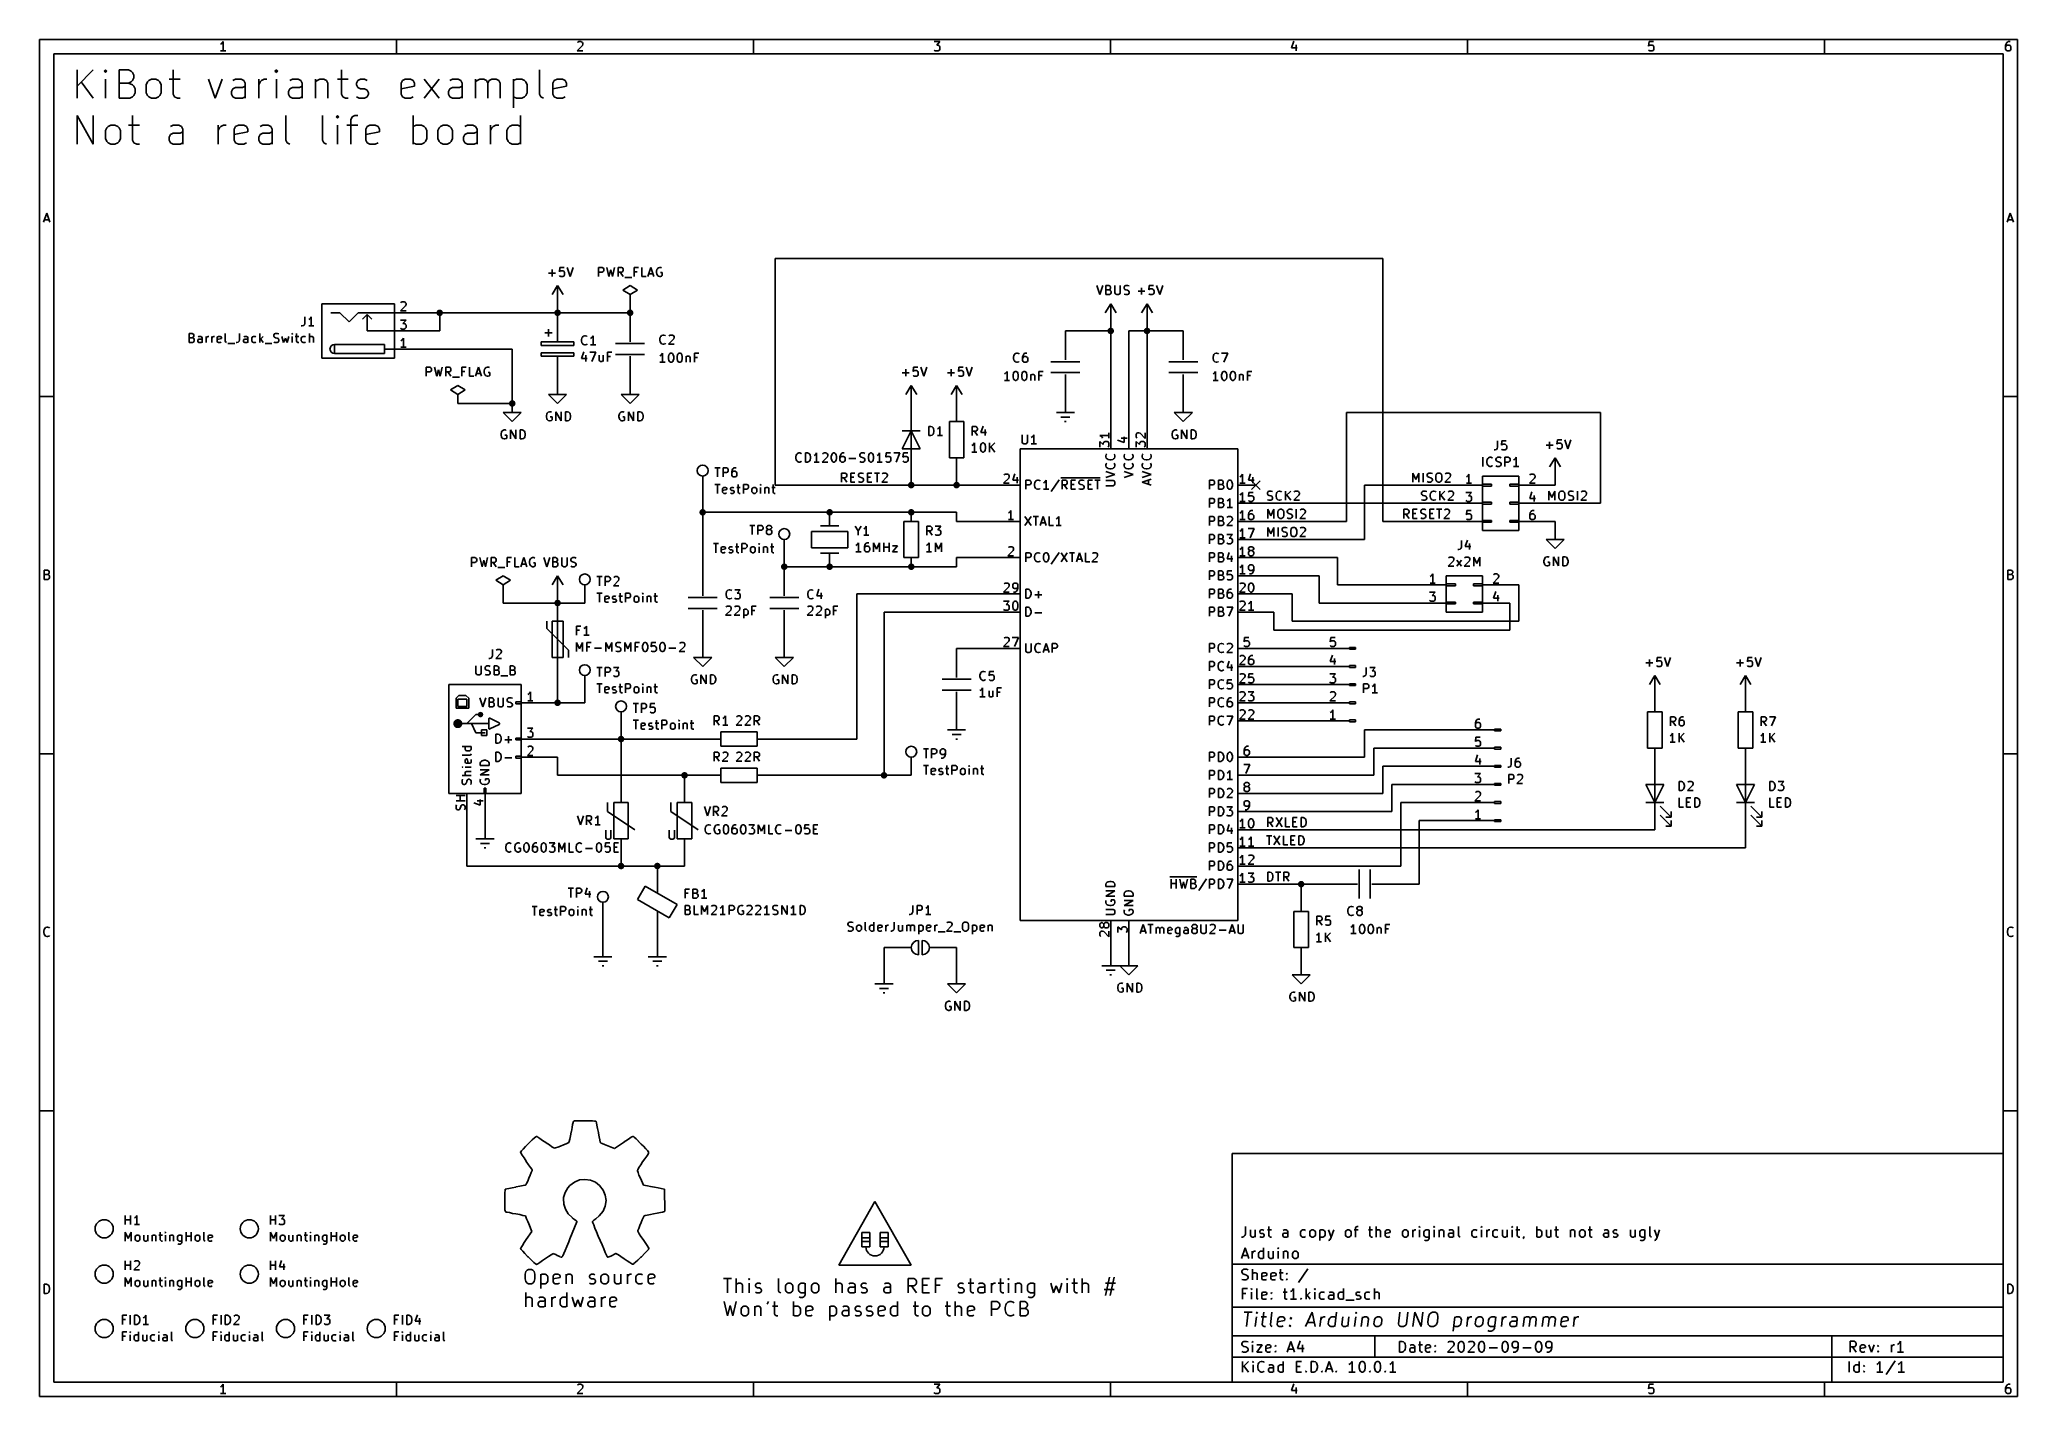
# Model space of a CAD drawing. Header units: millimetres. Extents: x 10 to 287, y -200 to -10.
import ezdxf

# ---------------------------------------------------------------- set-up
doc = ezdxf.new("R2010")
doc.units = ezdxf.units.MM
for name, color, linetype in [('BLUE', 174, 'CONTINUOUS'), ('GREENSIXTYFIVE', 129, 'CONTINUOUS'), ('LIGHTBLUE', 172, 'CONTINUOUS'), ('LIGHTGREEN', 92, 'CONTINUOUS'), ('LIGHTRED', 12, 'CONTINUOUS'), ('RED', 14, 'CONTINUOUS'), ('REDSIX', 19, 'CONTINUOUS'), ('WHITE', 250, 'CONTINUOUS')]:
    doc.layers.add(name, color=color, linetype=linetype)

msp = doc.modelspace()

# ---------------------------------------------------------------- linework, layer by layer
at = {"layer": 'BLUE', "linetype": 'CONTINUOUS'}
for p, q in [((179.7304, -71.7804), (180.9496, -72.9996)), ((180.9496, -71.7804), (179.7304, -72.9996))]:
    msp.add_line(p, q, dxfattribs=at)
at = {"layer": 'GREENSIXTYFIVE', "linetype": 'CONTINUOUS'}
for p, q in [((81.2981, -42.6912), (82.2658, -42.6912)), ((81.7819, -43.175), (81.7819, -42.2074)), ((82.8705, -41.905), (82.8101, -42.5098)), ((82.8101, -42.5098), (82.8705, -42.4493)), ((82.8705, -43.1146), (82.8101, -43.0541)), ((83.4753, -41.905), (82.8705, -41.905)), ((82.8705, -42.4493), (82.9915, -42.3888)), ((82.9915, -43.175), (82.8705, -43.1146)), ((82.9915, -42.3888), (83.2939, -42.3888)), ((83.2939, -43.175), (82.9915, -43.175)), ((83.2939, -42.3888), (83.4148, -42.4493)), ((83.4148, -43.1146), (83.2939, -43.175)), ((83.4148, -42.4493), (83.4753, -42.5098)), ((83.4753, -43.0541), (83.4148, -43.1146)), ((83.4753, -42.5098), (83.5358, -42.6307)), ((83.5358, -42.9331), (83.4753, -43.0541)), ((83.5358, -42.6307), (83.5358, -42.9331)), ((83.8986, -41.905), (84.3219, -43.175)), ((84.3219, -43.175), (84.7453, -41.905)), ((88.2952, -43.175), (88.2952, -41.905)), ((88.2952, -41.905), (88.779, -41.905)), ((88.779, -42.5703), (88.2952, -42.5703)), ((88.779, -41.905), (88.9, -41.9655)), ((88.9, -42.5098), (88.779, -42.5703)), ((88.9, -41.9655), (88.9605, -42.026)), ((88.9605, -42.4493), (88.9, -42.5098)), ((88.9605, -42.026), (89.0209, -42.1469)), ((89.0209, -42.3284), (88.9605, -42.4493)), ((89.0209, -42.1469), (89.0209, -42.3284)), ((89.4443, -41.905), (89.7467, -43.175)), ((89.7467, -43.175), (89.9886, -42.2679)), ((89.9886, -42.2679), (90.2305, -43.175)), ((90.2305, -43.175), (90.5329, -41.905)), ((91.0166, -43.175), (91.0166, -41.905)), ((91.0166, -41.905), (91.5004, -41.905)), ((91.5004, -42.5703), (91.0166, -42.5703)), ((91.7423, -43.175), (91.319, -42.5703)), ((91.5004, -41.905), (91.6214, -41.9655)), ((91.6214, -42.5098), (91.5004, -42.5703)), ((91.6214, -41.9655), (91.6819, -42.026)), ((91.6819, -42.4493), (91.6214, -42.5098)), ((91.6819, -42.026), (91.7423, -42.1469)), ((91.7423, -42.3284), (91.6819, -42.4493)), ((91.7423, -42.1469), (91.7423, -42.3284)), ((91.9843, -43.296), (92.9519, -43.296)), ((93.2542, -43.175), (93.2542, -41.905)), ((93.2542, -41.905), (93.859, -41.905)), ((93.6776, -42.5098), (93.2542, -42.5098)), ((94.3428, -43.175), (94.3428, -41.905)), ((94.9476, -43.175), (94.3428, -43.175)), ((95.1895, -43.175), (95.6128, -41.905)), ((95.3105, -42.8122), (95.9152, -42.8122)), ((95.6128, -41.905), (96.0362, -43.175)), ((96.4595, -42.2074), (96.3991, -42.4493)), ((96.3991, -42.4493), (96.3991, -42.6307)), ((96.3991, -42.6307), (96.4595, -42.8726)), ((96.52, -42.0865), (96.4595, -42.2074)), ((96.4595, -42.8726), (96.52, -42.9936)), ((96.641, -41.9655), (96.52, -42.0865)), ((96.52, -42.9936), (96.641, -43.1146)), ((96.8224, -41.905), (96.641, -41.9655)), ((96.641, -43.1146), (96.8224, -43.175)), ((97.0038, -41.905), (96.8224, -41.905)), ((96.8224, -43.175), (96.9433, -43.175)), ((97.1852, -42.6307), (96.9433, -42.6307)), ((96.9433, -43.175), (97.1248, -43.1146)), ((97.1248, -41.9655), (97.0038, -41.905)), ((97.1248, -43.1146), (97.1852, -43.0541)), ((97.1852, -43.0541), (97.1852, -42.6307)), ((158.0726, -44.445), (158.4959, -45.715)), ((158.4959, -45.715), (158.9193, -44.445)), ((159.3426, -45.715), (159.3426, -44.445)), ((159.3426, -44.445), (159.766, -44.445)), ((159.766, -45.0498), (159.3426, -45.0498)), ((159.8264, -45.715), (159.3426, -45.715)), ((159.766, -44.445), (159.8869, -44.5055)), ((159.8869, -44.9893), (159.766, -45.0498)), ((159.766, -45.0498), (159.9474, -45.1103)), ((159.9474, -45.6546), (159.8264, -45.715)), ((159.8869, -44.5055), (159.9474, -44.566)), ((159.9474, -44.9288), (159.8869, -44.9893)), ((159.9474, -44.566), (160.0079, -44.6869)), ((160.0079, -44.8079), (159.9474, -44.9288)), ((159.9474, -45.1103), (160.0079, -45.1707)), ((160.0079, -45.5941), (159.9474, -45.6546)), ((160.0079, -44.6869), (160.0079, -44.8079)), ((160.0079, -45.1707), (160.0683, -45.2917)), ((160.0683, -45.4731), (160.0079, -45.5941)), ((160.0683, -45.2917), (160.0683, -45.4731)), ((160.6126, -44.445), (160.6126, -45.4731)), ((160.6126, -45.4731), (160.6731, -45.5941)), ((160.6731, -45.5941), (160.7336, -45.6546)), ((160.7336, -45.6546), (160.8545, -45.715)), ((160.8545, -45.715), (161.0964, -45.715)), ((161.0964, -45.715), (161.2174, -45.6546)), ((161.2174, -45.6546), (161.2779, -45.5941)), ((161.2779, -45.5941), (161.3383, -45.4731)), ((161.3383, -45.4731), (161.3383, -44.445)), ((161.8827, -44.6869), (161.9431, -44.566)), ((161.8827, -44.8079), (161.8827, -44.6869)), ((161.9431, -44.9288), (161.8827, -44.8079)), ((161.8827, -45.6546), (162.0641, -45.715)), ((161.9431, -44.566), (162.0036, -44.5055)), ((162.0036, -44.9893), (161.9431, -44.9288)), ((162.0036, -44.5055), (162.1246, -44.445)), ((162.1246, -45.0498), (162.0036, -44.9893)), ((162.0641, -45.715), (162.3665, -45.715)), ((162.1246, -44.445), (162.4269, -44.445)), ((162.3665, -45.1103), (162.1246, -45.0498)), ((162.4874, -45.1707), (162.3665, -45.1103)), ((162.3665, -45.715), (162.4874, -45.6546)), ((162.4269, -44.445), (162.6084, -44.5055)), ((162.5479, -45.2312), (162.4874, -45.1707)), ((162.4874, -45.6546), (162.5479, -45.5941)), ((162.6084, -45.3522), (162.5479, -45.2312)), ((162.5479, -45.5941), (162.6084, -45.4731)), ((162.6084, -45.4731), (162.6084, -45.3522)), ((163.8481, -45.2312), (164.8158, -45.2312)), ((164.3319, -45.715), (164.3319, -44.7474)), ((165.4205, -44.445), (165.3601, -45.0498)), ((165.3601, -45.0498), (165.4205, -44.9893)), ((165.4205, -45.6546), (165.3601, -45.5941)), ((166.0253, -44.445), (165.4205, -44.445)), ((165.4205, -44.9893), (165.5415, -44.9288)), ((165.5415, -45.715), (165.4205, -45.6546)), ((165.5415, -44.9288), (165.8439, -44.9288)), ((165.8439, -45.715), (165.5415, -45.715)), ((165.8439, -44.9288), (165.9648, -44.9893)), ((165.9648, -45.6546), (165.8439, -45.715)), ((165.9648, -44.9893), (166.0253, -45.0498)), ((166.0253, -45.5941), (165.9648, -45.6546)), ((166.0253, -45.0498), (166.0858, -45.1707)), ((166.0858, -45.4731), (166.0253, -45.5941)), ((166.0858, -45.1707), (166.0858, -45.4731)), ((166.4486, -44.445), (166.8719, -45.715)), ((166.8719, -45.715), (167.2953, -44.445)), ((47.1449, -49.7463), (47.0844, -49.9277)), ((47.1449, -48.8391), (47.1449, -49.7463)), ((47.8101, -49.1415), (47.6892, -49.202)), ((47.9311, -49.0206), (47.8101, -49.1415)), ((48.052, -48.8391), (47.9311, -49.0206)), ((48.052, -50.1091), (48.052, -48.8391)), ((30.9373, -52.4205), (30.9373, -51.1505)), ((30.9373, -51.1505), (31.3607, -51.1505)), ((31.3607, -51.7553), (30.9373, -51.7553)), ((31.4211, -52.4205), (30.9373, -52.4205)), ((31.3607, -51.1505), (31.4816, -51.211)), ((31.4816, -51.6948), (31.3607, -51.7553)), ((31.3607, -51.7553), (31.5421, -51.8158)), ((31.5421, -52.3601), (31.4211, -52.4205)), ((31.4816, -51.211), (31.5421, -51.2715)), ((31.5421, -51.6343), (31.4816, -51.6948)), ((31.5421, -51.2715), (31.6026, -51.3924)), ((31.6026, -51.5134), (31.5421, -51.6343)), ((31.5421, -51.8158), (31.6026, -51.8762)), ((31.6026, -52.2996), (31.5421, -52.3601)), ((31.6026, -51.3924), (31.6026, -51.5134)), ((31.6026, -51.8762), (31.663, -51.9972)), ((31.663, -52.1786), (31.6026, -52.2996)), ((31.663, -51.9972), (31.663, -52.1786)), ((32.1469, -52.1181), (32.2073, -51.9972)), ((32.1469, -52.2391), (32.1469, -52.1181)), ((32.2073, -52.3601), (32.1469, -52.2391)), ((32.3283, -51.5739), (32.2073, -51.6343)), ((32.2073, -51.9972), (32.3283, -51.9367)), ((32.3283, -52.4205), (32.2073, -52.3601)), ((32.5702, -51.5739), (32.3283, -51.5739)), ((32.3283, -51.9367), (32.6307, -51.9367)), ((32.6307, -52.4205), (32.3283, -52.4205)), ((32.6911, -51.6343), (32.5702, -51.5739)), ((32.6307, -51.9367), (32.7516, -51.8762)), ((32.7516, -52.3601), (32.6307, -52.4205)), ((32.7516, -51.7553), (32.6911, -51.6343)), ((32.7516, -52.4205), (32.7516, -51.7553)), ((33.3563, -52.4205), (33.3563, -51.5739)), ((33.3563, -51.8158), (33.4168, -51.6948)), ((33.4168, -51.6948), (33.4773, -51.6343)), ((33.4773, -51.6343), (33.5982, -51.5739)), ((33.5982, -51.5739), (33.7192, -51.5739)), ((34.1425, -52.4205), (34.1425, -51.5739)), ((34.1425, -51.8158), (34.203, -51.6948)), ((34.203, -51.6948), (34.2635, -51.6343)), ((34.2635, -51.6343), (34.3844, -51.5739)), ((34.3844, -51.5739), (34.5054, -51.5739)), ((34.8683, -51.7553), (34.9287, -51.6343)), ((34.8683, -52.2391), (34.8683, -51.7553)), ((35.473, -51.8762), (34.8683, -51.9972)), ((34.9287, -52.3601), (34.8683, -52.2391)), ((34.9287, -51.6343), (35.0497, -51.5739)), ((35.0497, -52.4205), (34.9287, -52.3601)), ((35.0497, -51.5739), (35.2916, -51.5739)), ((35.2916, -52.4205), (35.0497, -52.4205)), ((35.2916, -51.5739), (35.4125, -51.6343)), ((35.4125, -52.3601), (35.2916, -52.4205)), ((35.4125, -51.6343), (35.473, -51.7553)), ((35.473, -51.7553), (35.473, -51.8762)), ((36.0173, -52.2391), (36.0173, -51.1505)), ((36.0778, -52.3601), (36.0173, -52.2391)), ((36.1988, -52.4205), (36.0778, -52.3601)), ((36.3802, -52.5415), (37.3478, -52.5415)), ((37.6501, -52.4205), (37.5292, -52.4205)), ((37.8316, -52.3601), (37.6501, -52.4205)), ((37.9525, -52.2391), (37.8316, -52.3601)), ((38.013, -52.0577), (37.9525, -52.2391)), ((38.013, -51.1505), (38.013, -52.0577)), ((38.5573, -52.1181), (38.6177, -51.9972)), ((38.5573, -52.2391), (38.5573, -52.1181)), ((38.6177, -52.3601), (38.5573, -52.2391)), ((38.7387, -51.5739), (38.6177, -51.6343)), ((38.6177, -51.9972), (38.7387, -51.9367)), ((38.7387, -52.4205), (38.6177, -52.3601)), ((38.9806, -51.5739), (38.7387, -51.5739)), ((38.7387, -51.9367), (39.0411, -51.9367)), ((39.0411, -52.4205), (38.7387, -52.4205)), ((39.1015, -51.6343), (38.9806, -51.5739)), ((39.0411, -51.9367), (39.162, -51.8762)), ((39.162, -52.3601), (39.0411, -52.4205)), ((39.162, -51.7553), (39.1015, -51.6343)), ((39.162, -52.4205), (39.162, -51.7553)), ((39.7063, -51.8158), (39.7667, -51.6948)), ((39.7063, -52.1786), (39.7063, -51.8158)), ((39.7667, -52.2996), (39.7063, -52.1786)), ((39.7667, -51.6948), (39.8272, -51.6343)), ((39.8272, -52.3601), (39.7667, -52.2996)), ((39.8272, -51.6343), (39.9482, -51.5739)), ((39.9482, -52.4205), (39.8272, -52.3601)), ((39.9482, -51.5739), (40.1901, -51.5739)), ((40.1901, -52.4205), (39.9482, -52.4205)), ((40.1901, -51.5739), (40.311, -51.6343)), ((40.311, -52.3601), (40.1901, -52.4205)), ((40.8553, -52.4205), (40.8553, -51.1505)), ((41.3391, -51.5739), (40.8553, -52.0577)), ((40.9763, -51.9367), (41.3391, -52.4205)), ((41.5811, -52.5415), (42.5487, -52.5415)), ((42.7906, -51.3924), (42.851, -51.2715)), ((42.7906, -51.5134), (42.7906, -51.3924)), ((42.851, -51.6343), (42.7906, -51.5134)), ((42.7906, -52.3601), (42.972, -52.4205)), ((42.851, -51.2715), (42.9115, -51.211)), ((42.9115, -51.6948), (42.851, -51.6343)), ((42.9115, -51.211), (43.0325, -51.1505)), ((43.0325, -51.7553), (42.9115, -51.6948)), ((42.972, -52.4205), (43.2744, -52.4205)), ((43.0325, -51.1505), (43.3348, -51.1505)), ((43.2744, -51.8158), (43.0325, -51.7553)), ((43.3953, -51.8762), (43.2744, -51.8158)), ((43.2744, -52.4205), (43.3953, -52.3601)), ((43.3348, -51.1505), (43.5163, -51.211)), ((43.4558, -51.9367), (43.3953, -51.8762)), ((43.3953, -52.3601), (43.4558, -52.2996)), ((43.5163, -52.0577), (43.4558, -51.9367)), ((43.4558, -52.2996), (43.5163, -52.1786)), ((43.5163, -52.1786), (43.5163, -52.0577)), ((43.9396, -51.5739), (44.1815, -52.4205)), ((44.1815, -52.4205), (44.4234, -51.8158)), ((44.4234, -51.8158), (44.6653, -52.4205)), ((44.6653, -52.4205), (44.9072, -51.5739)), ((45.391, -51.1505), (45.3306, -51.211)), ((45.3306, -51.211), (45.391, -51.2715)), ((45.4515, -51.211), (45.391, -51.1505)), ((45.391, -51.1505), (45.391, -51.2715)), ((45.391, -51.2715), (45.4515, -51.211)), ((45.391, -52.4205), (45.391, -51.5739)), ((45.8144, -51.5739), (46.2982, -51.5739)), ((45.9958, -51.1505), (45.9958, -52.2391)), ((45.9958, -52.2391), (46.0563, -52.3601)), ((46.0563, -52.3601), (46.1773, -52.4205)), ((46.1773, -52.4205), (46.2982, -52.4205)), ((46.782, -50.1091), (46.6611, -50.1091)), ((46.6611, -51.8158), (46.7215, -51.6948)), ((46.6611, -52.1786), (46.6611, -51.8158)), ((46.7215, -52.2996), (46.6611, -52.1786)), ((46.7215, -51.6948), (46.782, -51.6343)), ((46.782, -52.3601), (46.7215, -52.2996)), ((46.9635, -50.0487), (46.782, -50.1091)), ((46.782, -51.6343), (46.903, -51.5739)), ((46.903, -52.4205), (46.782, -52.3601)), ((46.903, -51.5739), (47.1449, -51.5739)), ((47.1449, -52.4205), (46.903, -52.4205)), ((47.0844, -49.9277), (46.9635, -50.0487)), ((47.1449, -51.5739), (47.2658, -51.6343)), ((47.2658, -52.3601), (47.1449, -52.4205)), ((48.4149, -50.1091), (47.6892, -50.1091)), ((47.8101, -52.4205), (47.8101, -51.1505)), ((47.8706, -51.6343), (47.8101, -51.6948)), ((47.9916, -51.5739), (47.8706, -51.6343)), ((48.173, -51.5739), (47.9916, -51.5739)), ((48.2939, -51.6343), (48.173, -51.5739)), ((48.3544, -51.7553), (48.2939, -51.6343)), ((48.3544, -52.4205), (48.3544, -51.7553)), ((85.9003, -52.0251), (85.9607, -51.7832)), ((85.9003, -52.0251), (85.9607, -51.7832)), ((85.9003, -52.2065), (85.9003, -52.0251)), ((85.9003, -52.2065), (85.9003, -52.0251)), ((85.9607, -52.4484), (85.9003, -52.2065)), ((85.9607, -52.4484), (85.9003, -52.2065)), ((85.9607, -51.7832), (86.0212, -51.6623)), ((85.9607, -51.7832), (86.0212, -51.6623)), ((86.0212, -52.5694), (85.9607, -52.4484)), ((86.0212, -52.5694), (85.9607, -52.4484)), ((86.0212, -51.6623), (86.1422, -51.5413)), ((86.0212, -51.6623), (86.1422, -51.5413)), ((86.1422, -52.6904), (86.0212, -52.5694)), ((86.1422, -52.6904), (86.0212, -52.5694)), ((86.1422, -51.5413), (86.3236, -51.4808)), ((86.1422, -51.5413), (86.3236, -51.4808)), ((86.3236, -51.4808), (86.4445, -51.4808)), ((86.3236, -51.4808), (86.4445, -51.4808)), ((86.4445, -51.4808), (86.626, -51.5413)), ((86.4445, -51.4808), (86.626, -51.5413)), ((86.626, -51.5413), (86.6864, -51.6018)), ((86.626, -51.5413), (86.6864, -51.6018)), ((86.6864, -52.6299), (86.626, -52.6904)), ((86.6864, -52.6299), (86.626, -52.6904)), ((87.2912, -51.7832), (87.1703, -51.8437)), ((87.2912, -51.7832), (87.1703, -51.8437)), ((87.4122, -51.6623), (87.2912, -51.7832)), ((87.4122, -51.6623), (87.2912, -51.7832)), ((87.5331, -51.4808), (87.4122, -51.6623)), ((87.5331, -51.4808), (87.4122, -51.6623)), ((87.5331, -52.7508), (87.5331, -51.4808)), ((87.5331, -52.7508), (87.5331, -51.4808)), ((96.8731, -51.9235), (96.9335, -51.6816)), ((96.8731, -51.9235), (96.9335, -51.6816)), ((96.8731, -52.1049), (96.8731, -51.9235)), ((96.8731, -52.1049), (96.8731, -51.9235)), ((96.9335, -52.3468), (96.8731, -52.1049)), ((96.9335, -52.3468), (96.8731, -52.1049)), ((96.9335, -51.6816), (96.994, -51.5607)), ((96.9335, -51.6816), (96.994, -51.5607)), ((96.994, -52.4678), (96.9335, -52.3468)), ((96.994, -52.4678), (96.9335, -52.3468)), ((96.994, -51.5607), (97.115, -51.4397)), ((96.994, -51.5607), (97.115, -51.4397)), ((97.115, -52.5888), (96.994, -52.4678)), ((97.115, -52.5888), (96.994, -52.4678)), ((97.115, -51.4397), (97.2964, -51.3792)), ((97.115, -51.4397), (97.2964, -51.3792)), ((97.2964, -52.6492), (97.115, -52.5888)), ((97.2964, -52.6492), (97.115, -52.5888)), ((97.2964, -51.3792), (97.4173, -51.3792)), ((97.2964, -51.3792), (97.4173, -51.3792)), ((97.4173, -51.3792), (97.5988, -51.4397)), ((97.4173, -51.3792), (97.5988, -51.4397)), ((97.5988, -52.5888), (97.4173, -52.6492)), ((97.5988, -52.5888), (97.4173, -52.6492)), ((97.5988, -51.4397), (97.6592, -51.5002)), ((97.5988, -51.4397), (97.6592, -51.5002)), ((97.6592, -52.5283), (97.5988, -52.5888)), ((97.6592, -52.5283), (97.5988, -52.5888)), ((98.8083, -51.9235), (98.0826, -52.6492)), ((98.8083, -51.9235), (98.0826, -52.6492)), ((98.1431, -51.5002), (98.2035, -51.4397)), ((98.1431, -51.5002), (98.2035, -51.4397)), ((98.2035, -51.4397), (98.3245, -51.3792)), ((98.2035, -51.4397), (98.3245, -51.3792)), ((98.3245, -51.3792), (98.6269, -51.3792)), ((98.3245, -51.3792), (98.6269, -51.3792)), ((98.6269, -51.3792), (98.7478, -51.4397)), ((98.6269, -51.3792), (98.7478, -51.4397)), ((98.7478, -51.4397), (98.8083, -51.5002)), ((98.7478, -51.4397), (98.8083, -51.5002)), ((98.8083, -51.5002), (98.8688, -51.6211)), ((98.8083, -51.5002), (98.8688, -51.6211)), ((98.8688, -51.7421), (98.8083, -51.9235)), ((98.8688, -51.7421), (98.8083, -51.9235)), ((98.8688, -51.6211), (98.8688, -51.7421)), ((98.8688, -51.6211), (98.8688, -51.7421)), ((86.2026, -53.7318), (85.9003, -54.6389)), ((86.2026, -53.7318), (85.9003, -54.6389)), ((85.9003, -54.6389), (86.6864, -54.6389)), ((85.9003, -54.6389), (86.6864, -54.6389)), ((86.3236, -52.7508), (86.1422, -52.6904)), ((86.3236, -52.7508), (86.1422, -52.6904)), ((86.4445, -52.7508), (86.3236, -52.7508)), ((86.4445, -52.7508), (86.3236, -52.7508)), ((86.626, -52.6904), (86.4445, -52.7508)), ((86.626, -52.6904), (86.4445, -52.7508)), ((86.505, -54.2156), (86.505, -55.0622)), ((86.505, -54.2156), (86.505, -55.0622)), ((87.0493, -53.7922), (87.8959, -53.7922)), ((87.0493, -53.7922), (87.8959, -53.7922)), ((87.896, -52.7508), (87.1703, -52.7508)), ((87.896, -52.7508), (87.1703, -52.7508)), ((87.8959, -53.7922), (87.3517, -55.0622)), ((87.8959, -53.7922), (87.3517, -55.0622)), ((88.3797, -54.2156), (88.3797, -54.8808)), ((88.3797, -54.2156), (88.3797, -54.8808)), ((88.3797, -54.8808), (88.4402, -55.0018)), ((88.3797, -54.8808), (88.4402, -55.0018)), ((88.4402, -55.0018), (88.5612, -55.0622)), ((88.4402, -55.0018), (88.5612, -55.0622)), ((88.5612, -55.0622), (88.7426, -55.0622)), ((88.5612, -55.0622), (88.7426, -55.0622)), ((88.7426, -55.0622), (88.8635, -55.0018)), ((88.7426, -55.0622), (88.8635, -55.0018)), ((88.8635, -55.0018), (88.924, -54.9413)), ((88.8635, -55.0018), (88.924, -54.9413)), ((88.924, -54.2156), (88.924, -55.0622)), ((88.924, -54.2156), (88.924, -55.0622)), ((89.5287, -55.0622), (89.5287, -53.7922)), ((89.5287, -53.7922), (90.1335, -53.7922)), ((89.5287, -55.0622), (89.5287, -53.7922)), ((89.5287, -53.7922), (90.1335, -53.7922)), ((89.9521, -54.397), (89.5287, -54.397)), ((89.9521, -54.397), (89.5287, -54.397)), ((96.994, -54.2216), (96.8731, -54.2821)), ((96.994, -54.2216), (96.8731, -54.2821)), ((97.5988, -55.1892), (96.8731, -55.1892)), ((97.5988, -55.1892), (96.8731, -55.1892)), ((97.115, -54.1007), (96.994, -54.2216)), ((97.115, -54.1007), (96.994, -54.2216)), ((97.2359, -53.9192), (97.115, -54.1007)), ((97.2359, -53.9192), (97.115, -54.1007)), ((97.2359, -55.1892), (97.2359, -53.9192)), ((97.2359, -55.1892), (97.2359, -53.9192)), ((97.4173, -52.6492), (97.2964, -52.6492)), ((97.4173, -52.6492), (97.2964, -52.6492)), ((98.0826, -52.6492), (98.8688, -52.6492)), ((98.0826, -52.6492), (98.8688, -52.6492)), ((98.0826, -54.403), (98.143, -54.1611)), ((98.0826, -54.403), (98.143, -54.1611)), ((98.0826, -54.7054), (98.0826, -54.403)), ((98.0826, -54.7054), (98.0826, -54.403)), ((98.143, -54.9473), (98.0826, -54.7054)), ((98.143, -54.9473), (98.0826, -54.7054)), ((98.143, -54.1611), (98.2035, -54.0402)), ((98.143, -54.1611), (98.2035, -54.0402)), ((98.2035, -55.0683), (98.143, -54.9473)), ((98.2035, -55.0683), (98.143, -54.9473)), ((98.2035, -54.0402), (98.264, -53.9797)), ((98.2035, -54.0402), (98.264, -53.9797)), ((98.264, -55.1288), (98.2035, -55.0683)), ((98.264, -55.1288), (98.2035, -55.0683)), ((98.264, -53.9797), (98.3849, -53.9192)), ((98.264, -53.9797), (98.3849, -53.9192)), ((98.3849, -55.1892), (98.264, -55.1288)), ((98.3849, -55.1892), (98.264, -55.1288)), ((98.3849, -53.9192), (98.5059, -53.9192)), ((98.3849, -53.9192), (98.5059, -53.9192)), ((98.5059, -55.1892), (98.3849, -55.1892)), ((98.5059, -55.1892), (98.3849, -55.1892)), ((98.5059, -53.9192), (98.6268, -53.9797)), ((98.5059, -53.9192), (98.6268, -53.9797)), ((98.6268, -55.1288), (98.5059, -55.1892)), ((98.6268, -55.1288), (98.5059, -55.1892)), ((98.6268, -53.9797), (98.6873, -54.0402)), ((98.6268, -53.9797), (98.6873, -54.0402)), ((98.6873, -55.0683), (98.6268, -55.1288)), ((98.6873, -55.0683), (98.6268, -55.1288)), ((98.6873, -54.0402), (98.7478, -54.1611)), ((98.6873, -54.0402), (98.7478, -54.1611)), ((98.7478, -54.9473), (98.6873, -55.0683)), ((98.7478, -54.9473), (98.6873, -55.0683)), ((98.7478, -54.1611), (98.8083, -54.403)), ((98.7478, -54.1611), (98.8083, -54.403)), ((98.8083, -54.7054), (98.7478, -54.9473)), ((98.8083, -54.7054), (98.7478, -54.9473)), ((98.8083, -54.403), (98.8083, -54.7054)), ((98.8083, -54.403), (98.8083, -54.7054)), ((99.2921, -54.403), (99.3525, -54.1611)), ((99.2921, -54.403), (99.3525, -54.1611)), ((99.2921, -54.7054), (99.2921, -54.403)), ((99.2921, -54.7054), (99.2921, -54.403)), ((99.3525, -54.9473), (99.2921, -54.7054)), ((99.3525, -54.9473), (99.2921, -54.7054)), ((99.3525, -54.1611), (99.413, -54.0402)), ((99.3525, -54.1611), (99.413, -54.0402)), ((99.413, -55.0683), (99.3525, -54.9473)), ((99.413, -55.0683), (99.3525, -54.9473)), ((99.413, -54.0402), (99.4735, -53.9797)), ((99.413, -54.0402), (99.4735, -53.9797)), ((99.4735, -55.1288), (99.413, -55.0683)), ((99.4735, -55.1288), (99.413, -55.0683)), ((99.4735, -53.9797), (99.5944, -53.9192)), ((99.4735, -53.9797), (99.5944, -53.9192)), ((99.5944, -55.1892), (99.4735, -55.1288)), ((99.5944, -55.1892), (99.4735, -55.1288)), ((99.5944, -53.9192), (99.7154, -53.9192)), ((99.5944, -53.9192), (99.7154, -53.9192)), ((99.7154, -55.1892), (99.5944, -55.1892)), ((99.7154, -55.1892), (99.5944, -55.1892)), ((99.7154, -53.9192), (99.8363, -53.9797)), ((99.7154, -53.9192), (99.8363, -53.9797)), ((99.8363, -55.1288), (99.7154, -55.1892)), ((99.8363, -55.1288), (99.7154, -55.1892)), ((99.8363, -53.9797), (99.8968, -54.0402)), ((99.8363, -53.9797), (99.8968, -54.0402)), ((99.8968, -55.0683), (99.8363, -55.1288)), ((99.8968, -55.0683), (99.8363, -55.1288)), ((99.8968, -54.0402), (99.9573, -54.1611)), ((99.8968, -54.0402), (99.9573, -54.1611)), ((99.9573, -54.9473), (99.8968, -55.0683)), ((99.9573, -54.9473), (99.8968, -55.0683)), ((99.9573, -54.1611), (100.0178, -54.403)), ((99.9573, -54.1611), (100.0178, -54.403)), ((100.0178, -54.7054), (99.9573, -54.9473)), ((100.0178, -54.7054), (99.9573, -54.9473)), ((100.0178, -54.403), (100.0178, -54.7054)), ((100.0178, -54.403), (100.0178, -54.7054)), ((100.562, -54.3426), (100.562, -55.1892)), ((100.562, -54.3426), (100.562, -55.1892)), ((100.562, -54.4635), (100.6225, -54.403)), ((100.562, -54.4635), (100.6225, -54.403)), ((100.6225, -54.403), (100.7435, -54.3426)), ((100.6225, -54.403), (100.7435, -54.3426)), ((100.7435, -54.3426), (100.9249, -54.3426)), ((100.7435, -54.3426), (100.9249, -54.3426)), ((100.9249, -54.3426), (101.0458, -54.403)), ((100.9249, -54.3426), (101.0458, -54.403)), ((101.0458, -54.403), (101.1063, -54.524)), ((101.0458, -54.403), (101.1063, -54.524)), ((101.1063, -54.524), (101.1063, -55.1892)), ((101.1063, -54.524), (101.1063, -55.1892)), ((101.711, -55.1892), (101.711, -53.9192)), ((101.711, -53.9192), (102.3158, -53.9192)), ((101.711, -55.1892), (101.711, -53.9192)), ((101.711, -53.9192), (102.3158, -53.9192)), ((102.1344, -54.524), (101.711, -54.524)), ((102.1344, -54.524), (101.711, -54.524)), ((146.4031, -54.4635), (146.4635, -54.2216)), ((146.4031, -54.6449), (146.4031, -54.4635)), ((146.4635, -54.8868), (146.4031, -54.6449)), ((146.4635, -54.2216), (146.524, -54.1007)), ((146.524, -55.0078), (146.4635, -54.8868)), ((146.524, -54.1007), (146.645, -53.9797)), ((146.645, -55.1288), (146.524, -55.0078)), ((146.645, -53.9797), (146.8264, -53.9192)), ((146.8264, -55.1892), (146.645, -55.1288)), ((146.8264, -53.9192), (146.9473, -53.9192)), ((146.9473, -55.1892), (146.8264, -55.1892)), ((146.9473, -53.9192), (147.1288, -53.9797)), ((147.1288, -55.1288), (146.9473, -55.1892)), ((147.1288, -53.9797), (147.1892, -54.0402)), ((147.1892, -55.0683), (147.1288, -55.1288)), ((147.7335, -54.2216), (147.6731, -54.4635)), ((147.6731, -54.4635), (147.6731, -54.9473)), ((147.7335, -54.524), (147.6731, -54.6449)), ((147.6731, -54.9473), (147.7335, -55.0683)), ((147.8545, -54.0402), (147.7335, -54.2216)), ((147.794, -54.4635), (147.7335, -54.524)), ((147.7335, -55.0683), (147.794, -55.1288)), ((147.915, -54.403), (147.794, -54.4635)), ((147.794, -55.1288), (147.915, -55.1892)), ((147.915, -53.9797), (147.8545, -54.0402)), ((148.0359, -53.9192), (147.915, -53.9797)), ((148.1569, -54.403), (147.915, -54.403)), ((147.915, -55.1892), (148.1569, -55.1892)), ((148.2778, -53.9192), (148.0359, -53.9192)), ((148.2778, -54.4635), (148.1569, -54.403)), ((148.1569, -55.1892), (148.2778, -55.1288)), ((148.3383, -54.524), (148.2778, -54.4635)), ((148.2778, -55.1288), (148.3383, -55.0683)), ((148.3988, -54.6449), (148.3383, -54.524)), ((148.3383, -55.0683), (148.3988, -54.9473)), ((148.3988, -54.9473), (148.3988, -54.6449)), ((174.3431, -54.4635), (174.4035, -54.2216)), ((174.3431, -54.6449), (174.3431, -54.4635)), ((174.4035, -54.8868), (174.3431, -54.6449)), ((174.4035, -54.2216), (174.464, -54.1007)), ((174.464, -55.0078), (174.4035, -54.8868)), ((174.464, -54.1007), (174.585, -53.9797)), ((174.585, -55.1288), (174.464, -55.0078)), ((174.585, -53.9797), (174.7664, -53.9192)), ((174.7664, -55.1892), (174.585, -55.1288)), ((174.7664, -53.9192), (174.8873, -53.9192)), ((174.8873, -55.1892), (174.7664, -55.1892)), ((174.8873, -53.9192), (175.0688, -53.9797)), ((175.0688, -55.1288), (174.8873, -55.1892)), ((175.0688, -53.9797), (175.1292, -54.0402)), ((175.1292, -55.0683), (175.0688, -55.1288)), ((175.5526, -53.9192), (176.3992, -53.9192)), ((176.3992, -53.9192), (175.855, -55.1892)), ((64.1652, -57.145), (64.1652, -55.875)), ((64.1652, -55.875), (64.649, -55.875)), ((64.649, -56.5403), (64.1652, -56.5403)), ((64.649, -55.875), (64.77, -55.9355)), ((64.77, -56.4798), (64.649, -56.5403)), ((64.77, -55.9355), (64.8305, -55.996)), ((64.8305, -56.4193), (64.77, -56.4798)), ((64.8305, -55.996), (64.8909, -56.1169)), ((64.8909, -56.2984), (64.8305, -56.4193)), ((64.8909, -56.1169), (64.8909, -56.2984)), ((65.3143, -55.875), (65.6167, -57.145)), ((65.6167, -57.145), (65.8586, -56.2379)), ((65.8586, -56.2379), (66.1005, -57.145)), ((66.1005, -57.145), (66.4029, -55.875)), ((66.8866, -57.145), (66.8866, -55.875)), ((66.8866, -55.875), (67.3704, -55.875)), ((67.3704, -56.5403), (66.8866, -56.5403)), ((67.6123, -57.145), (67.189, -56.5403)), ((67.3704, -55.875), (67.4914, -55.9355)), ((67.4914, -56.4798), (67.3704, -56.5403)), ((67.4914, -55.9355), (67.5519, -55.996)), ((67.5519, -56.4193), (67.4914, -56.4798)), ((67.5519, -55.996), (67.6123, -56.1169)), ((67.6123, -56.2984), (67.5519, -56.4193)), ((67.6123, -56.1169), (67.6123, -56.2984)), ((67.8543, -57.266), (68.8219, -57.266)), ((69.1242, -57.145), (69.1242, -55.875)), ((69.1242, -55.875), (69.729, -55.875)), ((69.5476, -56.4798), (69.1242, -56.4798)), ((70.2128, -57.145), (70.2128, -55.875)), ((70.8176, -57.145), (70.2128, -57.145)), ((71.0595, -57.145), (71.4828, -55.875)), ((71.1805, -56.7822), (71.7852, -56.7822)), ((71.4828, -55.875), (71.9062, -57.145)), ((72.3295, -56.1774), (72.2691, -56.4193)), ((72.2691, -56.4193), (72.2691, -56.6007)), ((72.2691, -56.6007), (72.3295, -56.8426)), ((72.39, -56.0565), (72.3295, -56.1774)), ((72.3295, -56.8426), (72.39, -56.9636)), ((72.511, -55.9355), (72.39, -56.0565)), ((72.39, -56.9636), (72.511, -57.0846)), ((72.6924, -55.875), (72.511, -55.9355)), ((72.511, -57.0846), (72.6924, -57.145)), ((72.8738, -55.875), (72.6924, -55.875)), ((72.6924, -57.145), (72.8133, -57.145)), ((73.0552, -56.6007), (72.8133, -56.6007)), ((72.8133, -57.145), (72.9948, -57.0846)), ((72.9948, -55.9355), (72.8738, -55.875)), ((72.9948, -57.0846), (73.0552, -57.0241)), ((73.0552, -57.0241), (73.0552, -56.6007)), ((130.8281, -56.6612), (131.7958, -56.6612)), ((131.3119, -57.145), (131.3119, -56.1774)), ((132.4005, -55.875), (132.3401, -56.4798)), ((132.3401, -56.4798), (132.4005, -56.4193)), ((132.4005, -57.0846), (132.3401, -57.0241)), ((133.0053, -55.875), (132.4005, -55.875)), ((132.4005, -56.4193), (132.5215, -56.3588)), ((132.5215, -57.145), (132.4005, -57.0846)), ((132.5215, -56.3588), (132.8239, -56.3588)), ((132.8239, -57.145), (132.5215, -57.145)), ((132.8239, -56.3588), (132.9448, -56.4193)), ((132.9448, -57.0846), (132.8239, -57.145)), ((132.9448, -56.4193), (133.0053, -56.4798)), ((133.0053, -57.0241), (132.9448, -57.0846)), ((133.0053, -56.4798), (133.0658, -56.6007)), ((133.0658, -56.9031), (133.0053, -57.0241)), ((133.0658, -56.6007), (133.0658, -56.9031)), ((133.4286, -55.875), (133.8519, -57.145)), ((133.8519, -57.145), (134.2753, -55.875)), ((137.1781, -56.6612), (138.1458, -56.6612)), ((137.6619, -57.145), (137.6619, -56.1774)), ((138.7505, -55.875), (138.6901, -56.4798)), ((138.6901, -56.4798), (138.7505, -56.4193)), ((138.7505, -57.0846), (138.6901, -57.0241)), ((139.3553, -55.875), (138.7505, -55.875)), ((138.7505, -56.4193), (138.8715, -56.3588)), ((138.8715, -57.145), (138.7505, -57.0846)), ((138.8715, -56.3588), (139.1739, -56.3588)), ((139.1739, -57.145), (138.8715, -57.145)), ((139.1739, -56.3588), (139.2948, -56.4193)), ((139.2948, -57.0846), (139.1739, -57.145)), ((139.2948, -56.4193), (139.3553, -56.4798)), ((139.3553, -57.0241), (139.2948, -57.0846)), ((139.3553, -56.4798), (139.4158, -56.6007)), ((139.4158, -56.9031), (139.3553, -57.0241)), ((139.4158, -56.6007), (139.4158, -56.9031)), ((139.7786, -55.875), (140.2019, -57.145)), ((140.2019, -57.145), (140.6253, -55.875)), ((145.254, -56.7616), (145.1331, -56.8221)), ((145.8588, -57.7292), (145.1331, -57.7292)), ((145.375, -56.6407), (145.254, -56.7616)), ((145.4959, -56.4592), (145.375, -56.6407)), ((145.4959, -57.7292), (145.4959, -56.4592)), ((146.3426, -56.943), (146.403, -56.7011)), ((146.3426, -57.2454), (146.3426, -56.943)), ((146.403, -57.4873), (146.3426, -57.2454)), ((146.403, -56.7011), (146.4635, -56.5802)), ((146.4635, -57.6083), (146.403, -57.4873)), ((146.4635, -56.5802), (146.524, -56.5197)), ((146.524, -57.6688), (146.4635, -57.6083)), ((146.524, -56.5197), (146.6449, -56.4592)), ((146.6449, -57.7292), (146.524, -57.6688)), ((146.6449, -56.4592), (146.7659, -56.4592)), ((146.7659, -57.7292), (146.6449, -57.7292)), ((146.7659, -56.4592), (146.8868, -56.5197)), ((146.8868, -57.6688), (146.7659, -57.7292)), ((146.8868, -56.5197), (146.9473, -56.5802)), ((146.9473, -57.6083), (146.8868, -57.6688)), ((146.9473, -56.5802), (147.0078, -56.7011)), ((147.0078, -57.4873), (146.9473, -57.6083)), ((147.0078, -56.7011), (147.0683, -56.943)), ((147.0683, -57.2454), (147.0078, -57.4873)), ((147.0683, -56.943), (147.0683, -57.2454)), ((147.5521, -56.943), (147.6125, -56.7011)), ((147.5521, -57.2454), (147.5521, -56.943)), ((147.6125, -57.4873), (147.5521, -57.2454)), ((147.6125, -56.7011), (147.673, -56.5802)), ((147.673, -57.6083), (147.6125, -57.4873)), ((147.673, -56.5802), (147.7335, -56.5197)), ((147.7335, -57.6688), (147.673, -57.6083)), ((147.7335, -56.5197), (147.8544, -56.4592)), ((147.8544, -57.7292), (147.7335, -57.6688)), ((147.8544, -56.4592), (147.9754, -56.4592)), ((147.9754, -57.7292), (147.8544, -57.7292)), ((147.9754, -56.4592), (148.0963, -56.5197)), ((148.0963, -57.6688), (147.9754, -57.7292)), ((148.0963, -56.5197), (148.1568, -56.5802)), ((148.1568, -57.6083), (148.0963, -57.6688)), ((148.1568, -56.5802), (148.2173, -56.7011)), ((148.2173, -57.4873), (148.1568, -57.6083)), ((148.2173, -56.7011), (148.2778, -56.943)), ((148.2778, -57.2454), (148.2173, -57.4873)), ((148.2778, -56.943), (148.2778, -57.2454)), ((148.822, -56.8826), (148.822, -57.7292)), ((148.822, -57.0035), (148.8825, -56.943)), ((148.8825, -56.943), (149.0035, -56.8826)), ((149.0035, -56.8826), (149.1849, -56.8826)), ((149.1849, -56.8826), (149.3058, -56.943)), ((149.3058, -56.943), (149.3663, -57.064)), ((149.3663, -57.064), (149.3663, -57.7292)), ((149.971, -57.7292), (149.971, -56.4592)), ((149.971, -56.4592), (150.5758, -56.4592)), ((150.3944, -57.064), (149.971, -57.064)), ((174.464, -56.7616), (174.3431, -56.8221)), ((175.0688, -57.7292), (174.3431, -57.7292)), ((174.585, -56.6407), (174.464, -56.7616)), ((174.7059, -56.4592), (174.585, -56.6407)), ((174.7059, -57.7292), (174.7059, -56.4592)), ((175.5526, -56.943), (175.613, -56.7011)), ((175.5526, -57.2454), (175.5526, -56.943)), ((175.613, -57.4873), (175.5526, -57.2454)), ((175.613, -56.7011), (175.6735, -56.5802)), ((175.6735, -57.6083), (175.613, -57.4873)), ((175.6735, -56.5802), (175.734, -56.5197)), ((175.734, -57.6688), (175.6735, -57.6083)), ((175.734, -56.5197), (175.8549, -56.4592)), ((175.8549, -57.7292), (175.734, -57.6688)), ((175.8549, -56.4592), (175.9759, -56.4592)), ((175.9759, -57.7292), (175.8549, -57.7292)), ((175.9759, -56.4592), (176.0968, -56.5197)), ((176.0968, -57.6688), (175.9759, -57.7292)), ((176.0968, -56.5197), (176.1573, -56.5802)), ((176.1573, -57.6083), (176.0968, -57.6688)), ((176.1573, -56.5802), (176.2178, -56.7011)), ((176.2178, -57.4873), (176.1573, -57.6083)), ((176.2178, -56.7011), (176.2783, -56.943)), ((176.2783, -57.2454), (176.2178, -57.4873)), ((176.2783, -56.943), (176.2783, -57.2454)), ((176.7621, -56.943), (176.8225, -56.7011)), ((176.7621, -57.2454), (176.7621, -56.943)), ((176.8225, -57.4873), (176.7621, -57.2454)), ((176.8225, -56.7011), (176.883, -56.5802)), ((176.883, -57.6083), (176.8225, -57.4873)), ((176.883, -56.5802), (176.9435, -56.5197)), ((176.9435, -57.6688), (176.883, -57.6083)), ((176.9435, -56.5197), (177.0644, -56.4592)), ((177.0644, -57.7292), (176.9435, -57.6688)), ((177.0644, -56.4592), (177.1854, -56.4592)), ((177.1854, -57.7292), (177.0644, -57.7292)), ((177.1854, -56.4592), (177.3063, -56.5197)), ((177.3063, -57.6688), (177.1854, -57.7292)), ((177.3063, -56.5197), (177.3668, -56.5802)), ((177.3668, -57.6083), (177.3063, -57.6688)), ((177.3668, -56.5802), (177.4273, -56.7011)), ((177.4273, -57.4873), (177.3668, -57.6083)), ((177.4273, -56.7011), (177.4878, -56.943)), ((177.4878, -57.2454), (177.4273, -57.4873)), ((177.4878, -56.943), (177.4878, -57.2454)), ((178.032, -56.8826), (178.032, -57.7292)), ((178.032, -57.0035), (178.0925, -56.943)), ((178.0925, -56.943), (178.2135, -56.8826)), ((178.2135, -56.8826), (178.3949, -56.8826)), ((178.3949, -56.8826), (178.5158, -56.943)), ((178.5158, -56.943), (178.5763, -57.064)), ((178.5763, -57.064), (178.5763, -57.7292)), ((179.181, -57.7292), (179.181, -56.4592)), ((179.181, -56.4592), (179.7858, -56.4592)), ((179.6044, -57.064), (179.181, -57.064)), ((81.0441, -62.4258), (80.9837, -62.6677)), ((80.9837, -62.6677), (80.9837, -62.8491)), ((80.9837, -62.8491), (81.0441, -63.091)), ((81.1046, -62.3049), (81.0441, -62.4258)), ((81.0441, -63.091), (81.1046, -63.212)), ((81.2256, -62.1839), (81.1046, -62.3049)), ((81.1046, -63.212), (81.2256, -63.333)), ((81.407, -62.1234), (81.2256, -62.1839)), ((81.2256, -63.333), (81.407, -63.3934)), ((81.5884, -62.1234), (81.407, -62.1234)), ((81.407, -63.3934), (81.5279, -63.3934)), ((81.7698, -62.8491), (81.5279, -62.8491)), ((81.5279, -63.3934), (81.7094, -63.333)), ((81.7094, -62.1839), (81.5884, -62.1234)), ((81.7094, -63.333), (81.7698, -63.2725)), ((81.7698, -63.2725), (81.7698, -62.8491)), ((82.3141, -63.3934), (82.3141, -62.1234)), ((82.3141, -62.1234), (83.0398, -63.3934)), ((83.0398, -63.3934), (83.0398, -62.1234)), ((83.6446, -63.3934), (83.6446, -62.1234)), ((83.6446, -62.1234), (83.947, -62.1234)), ((83.947, -63.3934), (83.6446, -63.3934)), ((83.947, -62.1234), (84.1284, -62.1839)), ((84.1284, -63.333), (83.947, -63.3934)), ((84.1284, -62.1839), (84.2494, -62.3049)), ((84.2494, -63.212), (84.1284, -63.333)), ((84.2494, -62.3049), (84.3099, -62.4258)), ((84.3099, -63.091), (84.2494, -63.212)), ((84.3099, -62.4258), (84.3703, -62.6677)), ((84.3703, -62.8491), (84.3099, -63.091)), ((84.3703, -62.6677), (84.3703, -62.8491)), ((91.2041, -62.4258), (91.1437, -62.6677)), ((91.1437, -62.6677), (91.1437, -62.8491)), ((91.1437, -62.8491), (91.2041, -63.091)), ((91.2646, -62.3049), (91.2041, -62.4258)), ((91.2041, -63.091), (91.2646, -63.212)), ((91.3856, -62.1839), (91.2646, -62.3049)), ((91.2646, -63.212), (91.3856, -63.333)), ((91.567, -62.1234), (91.3856, -62.1839)), ((91.3856, -63.333), (91.567, -63.3934)), ((91.7484, -62.1234), (91.567, -62.1234)), ((91.567, -63.3934), (91.6879, -63.3934)), ((91.9298, -62.8491), (91.6879, -62.8491)), ((91.6879, -63.3934), (91.8694, -63.333)), ((91.8694, -62.1839), (91.7484, -62.1234)), ((91.8694, -63.333), (91.9298, -63.2725)), ((91.9298, -63.2725), (91.9298, -62.8491)), ((92.4741, -63.3934), (92.4741, -62.1234)), ((92.4741, -62.1234), (93.1998, -63.3934)), ((93.1998, -63.3934), (93.1998, -62.1234)), ((93.8046, -63.3934), (93.8046, -62.1234)), ((93.8046, -62.1234), (94.107, -62.1234)), ((94.107, -63.3934), (93.8046, -63.3934)), ((94.107, -62.1234), (94.2884, -62.1839)), ((94.2884, -63.333), (94.107, -63.3934)), ((94.2884, -62.1839), (94.4094, -62.3049)), ((94.4094, -63.212), (94.2884, -63.333)), ((94.4094, -62.3049), (94.4699, -62.4258)), ((94.4699, -63.091), (94.4094, -63.212)), ((94.4699, -62.4258), (94.5303, -62.6677)), ((94.5303, -62.8491), (94.4699, -63.091)), ((94.5303, -62.6677), (94.5303, -62.8491)), ((74.6941, -64.9658), (74.6337, -65.2077)), ((74.6337, -65.2077), (74.6337, -65.3891)), ((74.6337, -65.3891), (74.6941, -65.631)), ((74.7546, -64.8449), (74.6941, -64.9658)), ((74.6941, -65.631), (74.7546, -65.752)), ((74.8756, -64.7239), (74.7546, -64.8449)), ((74.7546, -65.752), (74.8756, -65.873)), ((75.057, -64.6634), (74.8756, -64.7239)), ((74.8756, -65.873), (75.057, -65.9334)), ((75.2384, -64.6634), (75.057, -64.6634)), ((75.057, -65.9334), (75.1779, -65.9334)), ((75.4198, -65.3891), (75.1779, -65.3891)), ((75.1779, -65.9334), (75.3594, -65.873)), ((75.3594, -64.7239), (75.2384, -64.6634)), ((75.3594, -65.873), (75.4198, -65.8125)), ((75.4198, -65.8125), (75.4198, -65.3891)), ((75.9641, -65.9334), (75.9641, -64.6634)), ((75.9641, -64.6634), (76.6898, -65.9334)), ((76.6898, -65.9334), (76.6898, -64.6634)), ((77.2946, -65.9334), (77.2946, -64.6634)), ((77.2946, -64.6634), (77.597, -64.6634)), ((77.597, -65.9334), (77.2946, -65.9334)), ((77.597, -64.6634), (77.7784, -64.7239)), ((77.7784, -65.873), (77.597, -65.9334)), ((77.7784, -64.7239), (77.8994, -64.8449)), ((77.8994, -65.752), (77.7784, -65.873)), ((77.8994, -64.8449), (77.9599, -64.9658)), ((77.9599, -65.631), (77.8994, -65.752)), ((77.9599, -64.9658), (78.0203, -65.2077)), ((78.0203, -65.3891), (77.9599, -65.631)), ((78.0203, -65.2077), (78.0203, -65.3891)), ((134.5255, -65.4508), (134.5255, -64.1808)), ((134.5255, -64.1808), (134.8279, -64.1808)), ((134.8279, -65.4508), (134.5255, -65.4508)), ((134.8279, -64.1808), (135.0093, -64.2413)), ((135.0093, -65.3904), (134.8279, -65.4508)), ((135.0093, -64.2413), (135.1303, -64.3623)), ((135.1303, -65.2694), (135.0093, -65.3904)), ((135.1303, -64.3623), (135.1908, -64.4832)), ((135.1908, -65.1484), (135.1303, -65.2694)), ((135.1908, -64.4832), (135.2512, -64.7251)), ((135.2512, -64.9065), (135.1908, -65.1484)), ((135.2512, -64.7251), (135.2512, -64.9065)), ((135.856, -64.4832), (135.7351, -64.5437)), ((136.4608, -65.4508), (135.7351, -65.4508)), ((135.977, -64.3623), (135.856, -64.4832)), ((136.0979, -64.1808), (135.977, -64.3623)), ((136.0979, -65.4508), (136.0979, -64.1808)), ((140.6215, -65.4508), (140.6215, -64.1808)), ((140.6215, -64.1808), (141.1053, -64.1808)), ((141.1053, -64.8461), (140.6215, -64.8461)), ((141.3472, -65.4508), (140.9239, -64.8461)), ((141.1053, -64.1808), (141.2263, -64.2413)), ((141.2263, -64.7856), (141.1053, -64.8461)), ((141.2263, -64.2413), (141.2868, -64.3018)), ((141.2868, -64.7251), (141.2263, -64.7856)), ((141.2868, -64.3018), (141.3472, -64.4227)), ((141.3472, -64.6042), (141.2868, -64.7251)), ((141.3472, -64.4227), (141.3472, -64.6042)), ((142.1334, -64.1204), (141.8311, -65.0275)), ((141.8311, -65.0275), (142.6172, -65.0275)), ((142.4358, -64.6042), (142.4358, -65.4508)), ((147.6223, -65.3492), (147.6223, -66.3773)), ((147.6223, -65.3492), (147.6223, -66.3773)), ((147.6223, -66.3773), (147.6828, -66.4983)), ((147.6223, -66.3773), (147.6828, -66.4983)), ((148.2876, -66.4983), (148.348, -66.3773)), ((148.2876, -66.4983), (148.348, -66.3773)), ((148.348, -66.3773), (148.348, -65.3492)), ((148.348, -66.3773), (148.348, -65.3492)), ((149.0133, -65.6516), (148.8924, -65.7121)), ((149.0133, -65.6516), (148.8924, -65.7121)), ((149.1343, -65.5307), (149.0133, -65.6516)), ((149.1343, -65.5307), (149.0133, -65.6516)), ((149.2552, -65.3492), (149.1343, -65.5307)), ((149.2552, -65.3492), (149.1343, -65.5307)), ((149.2552, -66.6192), (149.2552, -65.3492)), ((149.2552, -66.6192), (149.2552, -65.3492)), ((168.6741, -64.9658), (168.6137, -65.2077)), ((168.6741, -64.9658), (168.6137, -65.2077)), ((168.6137, -65.2077), (168.6137, -65.3891)), ((168.6137, -65.2077), (168.6137, -65.3891)), ((168.6137, -65.3891), (168.6741, -65.631)), ((168.6137, -65.3891), (168.6741, -65.631)), ((168.7346, -64.8449), (168.6741, -64.9658)), ((168.7346, -64.8449), (168.6741, -64.9658)), ((168.6741, -65.631), (168.7346, -65.752)), ((168.6741, -65.631), (168.7346, -65.752)), ((168.8556, -64.7239), (168.7346, -64.8449)), ((168.8556, -64.7239), (168.7346, -64.8449)), ((168.7346, -65.752), (168.8556, -65.873)), ((168.7346, -65.752), (168.8556, -65.873)), ((169.037, -64.6634), (168.8556, -64.7239)), ((169.037, -64.6634), (168.8556, -64.7239)), ((168.8556, -65.873), (169.037, -65.9334)), ((168.8556, -65.873), (169.037, -65.9334)), ((169.2184, -64.6634), (169.037, -64.6634)), ((169.2184, -64.6634), (169.037, -64.6634)), ((169.037, -65.9334), (169.1579, -65.9334)), ((169.037, -65.9334), (169.1579, -65.9334)), ((169.3998, -65.3891), (169.1579, -65.3891)), ((169.3998, -65.3891), (169.1579, -65.3891)), ((169.1579, -65.9334), (169.3394, -65.873)), ((169.1579, -65.9334), (169.3394, -65.873)), ((169.3394, -64.7239), (169.2184, -64.6634)), ((169.3394, -64.7239), (169.2184, -64.6634)), ((169.3394, -65.873), (169.3998, -65.8125)), ((169.3394, -65.873), (169.3998, -65.8125)), ((169.3998, -65.8125), (169.3998, -65.3891)), ((169.3998, -65.8125), (169.3998, -65.3891)), ((169.9441, -65.9334), (169.9441, -64.6634)), ((169.9441, -64.6634), (170.6698, -65.9334)), ((169.9441, -65.9334), (169.9441, -64.6634)), ((169.9441, -64.6634), (170.6698, -65.9334)), ((170.6698, -65.9334), (170.6698, -64.6634)), ((170.6698, -65.9334), (170.6698, -64.6634)), ((171.2746, -65.9334), (171.2746, -64.6634)), ((171.2746, -64.6634), (171.577, -64.6634)), ((171.2746, -65.9334), (171.2746, -64.6634)), ((171.2746, -64.6634), (171.577, -64.6634)), ((171.577, -65.9334), (171.2746, -65.9334)), ((171.577, -65.9334), (171.2746, -65.9334)), ((171.577, -64.6634), (171.7584, -64.7239)), ((171.577, -64.6634), (171.7584, -64.7239)), ((171.7584, -65.873), (171.577, -65.9334)), ((171.7584, -65.873), (171.577, -65.9334)), ((171.7584, -64.7239), (171.8794, -64.8449)), ((171.7584, -64.7239), (171.8794, -64.8449)), ((171.8794, -65.752), (171.7584, -65.873)), ((171.8794, -65.752), (171.7584, -65.873)), ((171.8794, -64.8449), (171.9399, -64.9658)), ((171.8794, -64.8449), (171.9399, -64.9658)), ((171.9399, -65.631), (171.8794, -65.752)), ((171.9399, -65.631), (171.8794, -65.752)), ((171.9399, -64.9658), (172.0003, -65.2077)), ((171.9399, -64.9658), (172.0003, -65.2077)), ((172.0003, -65.3891), (171.9399, -65.631)), ((172.0003, -65.3891), (171.9399, -65.631)), ((172.0003, -65.2077), (172.0003, -65.3891)), ((172.0003, -65.2077), (172.0003, -65.3891)), ((214.2067, -66.1874), (214.2067, -67.0946)), ((214.2067, -66.1874), (214.2067, -67.0946)), ((214.8114, -66.1874), (214.751, -66.7922)), ((214.8114, -66.1874), (214.751, -66.7922)), ((215.4162, -66.1874), (214.8114, -66.1874)), ((215.4162, -66.1874), (214.8114, -66.1874)), ((221.4819, -67.305), (221.4819, -66.3374)), ((221.4819, -67.305), (221.4819, -66.3374)), ((222.5705, -66.035), (222.5101, -66.6398)), ((222.5705, -66.035), (222.5101, -66.6398)), ((223.1753, -66.035), (222.5705, -66.035)), ((223.1753, -66.035), (222.5705, -66.035)), ((223.5986, -66.035), (224.0219, -67.305)), ((223.5986, -66.035), (224.0219, -67.305)), ((224.0219, -67.305), (224.4453, -66.035)), ((224.0219, -67.305), (224.4453, -66.035)), ((115.9231, -68.4335), (115.9835, -68.1916)), ((115.9231, -68.6149), (115.9231, -68.4335)), ((115.9835, -68.8568), (115.9231, -68.6149)), ((115.9835, -68.1916), (116.044, -68.0707)), ((116.044, -68.9778), (115.9835, -68.8568)), ((116.044, -68.0707), (116.165, -67.9497)), ((116.165, -69.0988), (116.044, -68.9778)), ((116.165, -67.9497), (116.3464, -67.8892)), ((116.3464, -69.1592), (116.165, -69.0988)), ((116.3464, -67.8892), (116.4673, -67.8892)), ((116.4673, -69.1592), (116.3464, -69.1592)), ((116.4673, -67.8892), (116.6488, -67.9497)), ((116.6488, -69.0988), (116.4673, -69.1592)), ((116.6488, -67.9497), (116.7092, -68.0102)), ((116.7092, -69.0383), (116.6488, -69.0988)), ((117.2535, -69.1592), (117.2535, -67.8892)), ((117.2535, -67.8892), (117.5559, -67.8892)), ((117.5559, -69.1592), (117.2535, -69.1592)), ((117.5559, -67.8892), (117.7373, -67.9497)), ((117.7373, -69.0988), (117.5559, -69.1592)), ((117.7373, -67.9497), (117.8583, -68.0707)), ((117.8583, -68.9778), (117.7373, -69.0988)), ((117.8583, -68.0707), (117.9188, -68.1916)), ((117.9188, -68.8568), (117.8583, -68.9778)), ((117.9188, -68.1916), (117.9792, -68.4335)), ((117.9792, -68.6149), (117.9188, -68.8568)), ((117.9792, -68.4335), (117.9792, -68.6149)), ((118.584, -68.1916), (118.4631, -68.2521)), ((119.1888, -69.1592), (118.4631, -69.1592)), ((118.705, -68.0707), (118.584, -68.1916)), ((118.8259, -67.8892), (118.705, -68.0707)), ((118.8259, -69.1592), (118.8259, -67.8892)), ((120.3378, -68.4335), (119.6121, -69.1592)), ((119.6121, -69.1592), (120.3983, -69.1592)), ((119.6726, -68.0102), (119.733, -67.9497)), ((119.733, -67.9497), (119.854, -67.8892)), ((119.854, -67.8892), (120.1564, -67.8892)), ((120.1564, -67.8892), (120.2773, -67.9497)), ((120.2773, -67.9497), (120.3378, -68.0102)), ((120.3378, -68.0102), (120.3983, -68.1311)), ((120.3983, -68.2521), (120.3378, -68.4335)), ((120.3983, -68.1311), (120.3983, -68.2521)), ((120.8821, -68.373), (120.9425, -68.1311)), ((120.8821, -68.6754), (120.8821, -68.373)), ((120.9425, -68.9173), (120.8821, -68.6754)), ((120.9425, -68.1311), (121.003, -68.0102)), ((121.003, -69.0383), (120.9425, -68.9173)), ((121.003, -68.0102), (121.0635, -67.9497)), ((121.0635, -69.0988), (121.003, -69.0383)), ((121.0635, -67.9497), (121.1844, -67.8892)), ((121.1844, -69.1592), (121.0635, -69.0988)), ((121.1844, -67.8892), (121.3054, -67.8892)), ((121.3054, -69.1592), (121.1844, -69.1592)), ((121.3054, -67.8892), (121.4263, -67.9497)), ((121.4263, -69.0988), (121.3054, -69.1592)), ((121.4263, -67.9497), (121.4868, -68.0102)), ((121.4868, -69.0383), (121.4263, -69.0988)), ((121.4868, -68.0102), (121.5473, -68.1311)), ((121.5473, -68.9173), (121.4868, -69.0383)), ((121.5473, -68.1311), (121.6078, -68.373)), ((121.6078, -68.6754), (121.5473, -68.9173)), ((121.6078, -68.373), (121.6078, -68.6754)), ((122.152, -68.1916), (122.0916, -68.4335)), ((122.0916, -68.4335), (122.0916, -68.9173)), ((122.152, -68.494), (122.0916, -68.6149)), ((122.0916, -68.9173), (122.152, -69.0383)), ((122.273, -68.0102), (122.152, -68.1916)), ((122.2125, -68.4335), (122.152, -68.494)), ((122.152, -69.0383), (122.2125, -69.0988)), ((122.3335, -68.373), (122.2125, -68.4335)), ((122.2125, -69.0988), (122.3335, -69.1592)), ((122.3335, -67.9497), (122.273, -68.0102)), ((122.4544, -67.8892), (122.3335, -67.9497)), ((122.5754, -68.373), (122.3335, -68.373)), ((122.3335, -69.1592), (122.5754, -69.1592)), ((122.6963, -67.8892), (122.4544, -67.8892)), ((122.6963, -68.4335), (122.5754, -68.373)), ((122.5754, -69.1592), (122.6963, -69.0988)), ((122.7568, -68.494), (122.6963, -68.4335)), ((122.6963, -69.0988), (122.7568, -69.0383)), ((122.8173, -68.6149), (122.7568, -68.494)), ((122.7568, -69.0383), (122.8173, -68.9173)), ((122.8173, -68.9173), (122.8173, -68.6149)), ((123.3615, -68.6754), (124.3292, -68.6754)), ((124.8735, -68.1311), (124.9339, -68.0102)), ((124.8735, -68.2521), (124.8735, -68.1311)), ((124.9339, -68.373), (124.8735, -68.2521)), ((124.8735, -69.0988), (125.0549, -69.1592)), ((124.9339, -68.0102), (124.9944, -67.9497)), ((124.9944, -68.4335), (124.9339, -68.373)), ((124.9944, -67.9497), (125.1154, -67.8892)), ((125.1154, -68.494), (124.9944, -68.4335)), ((125.0549, -69.1592), (125.3573, -69.1592)), ((125.1154, -67.8892), (125.4177, -67.8892)), ((125.3573, -68.5545), (125.1154, -68.494)), ((125.4782, -68.6149), (125.3573, -68.5545)), ((125.3573, -69.1592), (125.4782, -69.0988)), ((125.4177, -67.8892), (125.5992, -67.9497)), ((125.5387, -68.6754), (125.4782, -68.6149)), ((125.4782, -69.0988), (125.5387, -69.0383)), ((125.5992, -68.7964), (125.5387, -68.6754)), ((125.5387, -69.0383), (125.5992, -68.9173)), ((125.5992, -68.9173), (125.5992, -68.7964)), ((126.083, -68.373), (126.1434, -68.1311)), ((126.083, -68.6754), (126.083, -68.373)), ((126.1434, -68.9173), (126.083, -68.6754)), ((126.1434, -68.1311), (126.2039, -68.0102)), ((126.2039, -69.0383), (126.1434, -68.9173)), ((126.2039, -68.0102), (126.2644, -67.9497)), ((126.2644, -69.0988), (126.2039, -69.0383)), ((126.2644, -67.9497), (126.3853, -67.8892)), ((126.3853, -69.1592), (126.2644, -69.0988)), ((126.3853, -67.8892), (126.5063, -67.8892)), ((126.5063, -69.1592), (126.3853, -69.1592)), ((126.5063, -67.8892), (126.6272, -67.9497)), ((126.6272, -69.0988), (126.5063, -69.1592)), ((126.6272, -67.9497), (126.6877, -68.0102)), ((126.6877, -69.0383), (126.6272, -69.0988)), ((126.6877, -68.0102), (126.7482, -68.1311)), ((126.7482, -68.9173), (126.6877, -69.0383)), ((126.7482, -68.1311), (126.8087, -68.373)), ((126.8087, -68.6754), (126.7482, -68.9173)), ((126.8087, -68.373), (126.8087, -68.6754)), ((127.4134, -68.1916), (127.2925, -68.2521)), ((128.0182, -69.1592), (127.2925, -69.1592)), ((127.5344, -68.0707), (127.4134, -68.1916)), ((127.6553, -67.8892), (127.5344, -68.0707)), ((127.6553, -69.1592), (127.6553, -67.8892)), ((128.5624, -67.8892), (128.502, -68.494)), ((128.502, -68.494), (128.5624, -68.4335)), ((128.5624, -69.0988), (128.502, -69.0383)), ((129.1672, -67.8892), (128.5624, -67.8892)), ((128.5624, -68.4335), (128.6834, -68.373)), ((128.6834, -69.1592), (128.5624, -69.0988)), ((128.6834, -68.373), (128.9858, -68.373)), ((128.9858, -69.1592), (128.6834, -69.1592)), ((128.9858, -68.373), (129.1067, -68.4335)), ((129.1067, -69.0988), (128.9858, -69.1592)), ((129.1067, -68.4335), (129.1672, -68.494)), ((129.1672, -69.0383), (129.1067, -69.0988)), ((129.1672, -68.494), (129.2277, -68.6149)), ((129.2277, -68.9173), (129.1672, -69.0383)), ((129.2277, -68.6149), (129.2277, -68.9173)), ((129.651, -67.8892), (130.4976, -67.8892)), ((130.4976, -67.8892), (129.9534, -69.1592)), ((130.9814, -67.8892), (130.921, -68.494)), ((130.921, -68.494), (130.9814, -68.4335)), ((130.9814, -69.0988), (130.921, -69.0383)), ((131.5862, -67.8892), (130.9814, -67.8892)), ((130.9814, -68.4335), (131.1024, -68.373)), ((131.1024, -69.1592), (130.9814, -69.0988)), ((131.1024, -68.373), (131.4048, -68.373)), ((131.4048, -69.1592), (131.1024, -69.1592)), ((131.4048, -68.373), (131.5257, -68.4335)), ((131.5257, -69.0988), (131.4048, -69.1592)), ((131.5257, -68.4335), (131.5862, -68.494)), ((131.5862, -69.0383), (131.5257, -69.0988)), ((131.5862, -68.494), (131.6467, -68.6149)), ((131.6467, -68.9173), (131.5862, -69.0383)), ((131.6467, -68.6149), (131.6467, -68.9173)), ((140.682, -66.7946), (140.5611, -66.8551)), ((141.2868, -67.7622), (140.5611, -67.7622)), ((140.803, -66.6737), (140.682, -66.7946)), ((140.9239, -66.4922), (140.803, -66.6737)), ((140.9239, -67.7622), (140.9239, -66.4922)), ((141.7706, -66.976), (141.831, -66.7341)), ((141.7706, -67.2784), (141.7706, -66.976)), ((141.831, -67.5203), (141.7706, -67.2784)), ((141.831, -66.7341), (141.8915, -66.6132)), ((141.8915, -67.6413), (141.831, -67.5203)), ((141.8915, -66.6132), (141.952, -66.5527)), ((141.952, -67.7018), (141.8915, -67.6413)), ((141.952, -66.5527), (142.0729, -66.4922)), ((142.0729, -67.7622), (141.952, -67.7018)), ((142.0729, -66.4922), (142.1939, -66.4922)), ((142.1939, -67.7622), (142.0729, -67.7622)), ((142.1939, -66.4922), (142.3148, -66.5527)), ((142.3148, -67.7018), (142.1939, -67.7622)), ((142.3148, -66.5527), (142.3753, -66.6132)), ((142.3753, -67.6413), (142.3148, -67.7018)), ((142.3753, -66.6132), (142.4358, -66.7341)), ((142.4358, -67.5203), (142.3753, -67.6413)), ((142.4358, -66.7341), (142.4963, -66.976)), ((142.4963, -67.2784), (142.4358, -67.5203)), ((142.4963, -66.976), (142.4963, -67.2784)), ((143.0405, -67.7622), (143.0405, -66.4922)), ((143.7662, -66.4922), (143.0405, -67.2179)), ((143.7662, -67.7622), (143.222, -67.0365)), ((147.6828, -66.4983), (147.7433, -66.5588)), ((147.6828, -66.4983), (147.7433, -66.5588)), ((147.7433, -66.5588), (147.8642, -66.6192)), ((147.7433, -66.5588), (147.8642, -66.6192)), ((147.8642, -66.6192), (148.1061, -66.6192)), ((147.8642, -66.6192), (148.1061, -66.6192)), ((148.1061, -66.6192), (148.2271, -66.5588)), ((148.1061, -66.6192), (148.2271, -66.5588)), ((148.2271, -66.5588), (148.2876, -66.4983)), ((148.2271, -66.5588), (148.2876, -66.4983)), ((149.6181, -66.6192), (148.8924, -66.6192)), ((149.6181, -66.6192), (148.8924, -66.6192)), ((159.3375, -68.3018), (159.398, -68.1203)), ((159.3375, -68.3018), (159.398, -68.1203)), ((159.3375, -68.4227), (159.3375, -68.3018)), ((159.3375, -68.4227), (159.3375, -68.3018)), ((159.398, -68.6041), (159.3375, -68.4227)), ((159.398, -68.6041), (159.3375, -68.4227)), ((159.398, -68.1203), (159.4585, -68.0599)), ((159.398, -68.1203), (159.4585, -68.0599)), ((159.519, -68.7251), (159.398, -68.6041)), ((159.519, -68.7251), (159.398, -68.6041)), ((159.6399, -68.7856), (159.519, -68.7251)), ((159.6399, -68.7856), (159.519, -68.7251)), ((159.8818, -68.846), (159.6399, -68.7856)), ((159.8818, -68.846), (159.6399, -68.7856)), ((160.0632, -68.846), (159.8818, -68.846)), ((160.0632, -68.846), (159.8818, -68.846)), ((160.3051, -68.7856), (160.0632, -68.846)), ((160.3051, -68.7856), (160.0632, -68.846)), ((160.4261, -68.7251), (160.3051, -68.7856)), ((160.4261, -68.7251), (160.3051, -68.7856)), ((160.5471, -68.6041), (160.4261, -68.7251)), ((160.5471, -68.6041), (160.4261, -68.7251)), ((160.4866, -68.0599), (160.5471, -68.1203)), ((160.4866, -68.0599), (160.5471, -68.1203)), ((160.5471, -68.1203), (160.6075, -68.3018)), ((160.5471, -68.1203), (160.6075, -68.3018)), ((160.6075, -68.4227), (160.5471, -68.6041)), ((160.6075, -68.4227), (160.5471, -68.6041)), ((160.6075, -68.3018), (160.6075, -68.4227)), ((160.6075, -68.3018), (160.6075, -68.4227)), ((161.8775, -68.3018), (161.938, -68.1203)), ((161.8775, -68.3018), (161.938, -68.1203)), ((161.8775, -68.4227), (161.8775, -68.3018)), ((161.8775, -68.4227), (161.8775, -68.3018)), ((161.938, -68.6041), (161.8775, -68.4227)), ((161.938, -68.6041), (161.8775, -68.4227)), ((161.938, -68.1203), (161.9985, -68.0599)), ((161.938, -68.1203), (161.9985, -68.0599)), ((162.059, -68.7251), (161.938, -68.6041)), ((162.059, -68.7251), (161.938, -68.6041)), ((162.1799, -68.7856), (162.059, -68.7251)), ((162.1799, -68.7856), (162.059, -68.7251)), ((162.4218, -68.846), (162.1799, -68.7856)), ((162.4218, -68.846), (162.1799, -68.7856)), ((162.6032, -68.846), (162.4218, -68.846)), ((162.6032, -68.846), (162.4218, -68.846)), ((162.8451, -68.7856), (162.6032, -68.846)), ((162.8451, -68.7856), (162.6032, -68.846)), ((162.9661, -68.7251), (162.8451, -68.7856)), ((162.9661, -68.7251), (162.8451, -68.7856)), ((163.0871, -68.6041), (162.9661, -68.7251)), ((163.0871, -68.6041), (162.9661, -68.7251)), ((163.0266, -68.0599), (163.0871, -68.1203)), ((163.0266, -68.0599), (163.0871, -68.1203)), ((163.0871, -68.1203), (163.1475, -68.3018)), ((163.0871, -68.1203), (163.1475, -68.3018)), ((163.1475, -68.4227), (163.0871, -68.6041)), ((163.1475, -68.4227), (163.0871, -68.6041)), ((163.1475, -68.3018), (163.1475, -68.4227)), ((163.1475, -68.3018), (163.1475, -68.4227)), ((164.4175, -68.3018), (164.478, -68.1203)), ((164.4175, -68.3018), (164.478, -68.1203)), ((164.4175, -68.4227), (164.4175, -68.3018)), ((164.4175, -68.4227), (164.4175, -68.3018)), ((164.478, -68.6041), (164.4175, -68.4227)), ((164.478, -68.6041), (164.4175, -68.4227)), ((164.478, -68.1203), (164.5385, -68.0599)), ((164.478, -68.1203), (164.5385, -68.0599)), ((164.599, -68.7251), (164.478, -68.6041)), ((164.599, -68.7251), (164.478, -68.6041)), ((164.7199, -68.7856), (164.599, -68.7251)), ((164.7199, -68.7856), (164.599, -68.7251)), ((164.9618, -68.846), (164.7199, -68.7856)), ((164.9618, -68.846), (164.7199, -68.7856)), ((165.1432, -68.846), (164.9618, -68.846)), ((165.1432, -68.846), (164.9618, -68.846)), ((165.3851, -68.7856), (165.1432, -68.846)), ((165.3851, -68.7856), (165.1432, -68.846)), ((165.5061, -68.7251), (165.3851, -68.7856)), ((165.5061, -68.7251), (165.3851, -68.7856)), ((165.6271, -68.6041), (165.5061, -68.7251)), ((165.6271, -68.6041), (165.5061, -68.7251)), ((165.5666, -68.0599), (165.6271, -68.1203)), ((165.5666, -68.0599), (165.6271, -68.1203)), ((165.6271, -68.1203), (165.6875, -68.3018)), ((165.6271, -68.1203), (165.6875, -68.3018)), ((165.6875, -68.4227), (165.6271, -68.6041)), ((165.6875, -68.4227), (165.6271, -68.6041)), ((165.6875, -68.3018), (165.6875, -68.4227)), ((165.6875, -68.3018), (165.6875, -68.4227)), ((212.1504, -69.7688), (212.1504, -68.4988)), ((212.1504, -69.7688), (212.1504, -68.4988)), ((212.6948, -69.0431), (212.7552, -68.8012)), ((212.6948, -69.0431), (212.7552, -68.8012)), ((212.6948, -69.2245), (212.6948, -69.0431)), ((212.6948, -69.2245), (212.6948, -69.0431)), ((212.7552, -69.4664), (212.6948, -69.2245)), ((212.7552, -69.4664), (212.6948, -69.2245)), ((212.7552, -68.8012), (212.8157, -68.6803)), ((212.7552, -68.8012), (212.8157, -68.6803)), ((212.8157, -68.6803), (212.9367, -68.5593)), ((212.8157, -68.6803), (212.9367, -68.5593)), ((212.9367, -68.5593), (213.1181, -68.4988)), ((212.9367, -68.5593), (213.1181, -68.4988)), ((213.1181, -68.4988), (213.239, -68.4988)), ((213.1181, -68.4988), (213.239, -68.4988)), ((213.239, -68.4988), (213.4205, -68.5593)), ((213.239, -68.4988), (213.4205, -68.5593)), ((213.4205, -68.5593), (213.4809, -68.6198)), ((213.4205, -68.5593), (213.4809, -68.6198)), ((213.8438, -67.4574), (213.7229, -67.4574)), ((213.8438, -67.4574), (213.7229, -67.4574)), ((214.0253, -67.397), (213.8438, -67.4574)), ((214.0253, -67.397), (213.8438, -67.4574)), ((213.9648, -68.7407), (214.0252, -68.6198)), ((213.9648, -68.7407), (214.0252, -68.6198)), ((213.9648, -68.8617), (213.9648, -68.7407)), ((213.9648, -68.8617), (213.9648, -68.7407)), ((214.0252, -68.9826), (213.9648, -68.8617)), ((214.0252, -68.9826), (213.9648, -68.8617)), ((214.0252, -68.6198), (214.0857, -68.5593)), ((214.0252, -68.6198), (214.0857, -68.5593)), ((214.0857, -69.0431), (214.0252, -68.9826)), ((214.0857, -69.0431), (214.0252, -68.9826)), ((214.1462, -67.276), (214.0253, -67.397)), ((214.1462, -67.276), (214.0253, -67.397)), ((214.0857, -68.5593), (214.2067, -68.4988)), ((214.0857, -68.5593), (214.2067, -68.4988)), ((214.2067, -69.1036), (214.0857, -69.0431)), ((214.2067, -69.1036), (214.0857, -69.0431)), ((214.2067, -67.0946), (214.1462, -67.276)), ((214.2067, -67.0946), (214.1462, -67.276)), ((214.2067, -68.4988), (214.509, -68.4988)), ((214.2067, -68.4988), (214.509, -68.4988)), ((214.4486, -69.1641), (214.2067, -69.1036)), ((214.4486, -69.1641), (214.2067, -69.1036)), ((214.5695, -69.2245), (214.4486, -69.1641)), ((214.5695, -69.2245), (214.4486, -69.1641)), ((214.509, -68.4988), (214.6905, -68.5593)), ((214.509, -68.4988), (214.6905, -68.5593)), ((214.63, -69.285), (214.5695, -69.2245)), ((214.63, -69.285), (214.5695, -69.2245)), ((214.751, -66.7922), (214.8114, -66.7317)), ((214.751, -66.7922), (214.8114, -66.7317)), ((214.8114, -67.397), (214.751, -67.3365)), ((214.8114, -67.397), (214.751, -67.3365)), ((214.8114, -66.7317), (214.9324, -66.6712)), ((214.8114, -66.7317), (214.9324, -66.6712)), ((214.9324, -67.4574), (214.8114, -67.397)), ((214.9324, -67.4574), (214.8114, -67.397)), ((214.9324, -66.6712), (215.2348, -66.6712)), ((214.9324, -66.6712), (215.2348, -66.6712)), ((215.2348, -67.4574), (214.9324, -67.4574)), ((215.2348, -67.4574), (214.9324, -67.4574)), ((215.2347, -69.7688), (215.2347, -68.4988)), ((215.2347, -68.4988), (215.7185, -68.4988)), ((215.2347, -69.7688), (215.2347, -68.4988)), ((215.2347, -68.4988), (215.7185, -68.4988)), ((215.7185, -69.1641), (215.2347, -69.1641)), ((215.7185, -69.1641), (215.2347, -69.1641)), ((215.2348, -66.6712), (215.3557, -66.7317)), ((215.2348, -66.6712), (215.3557, -66.7317)), ((215.3557, -67.397), (215.2348, -67.4574)), ((215.3557, -67.397), (215.2348, -67.4574)), ((215.3557, -66.7317), (215.4162, -66.7922)), ((215.3557, -66.7317), (215.4162, -66.7922)), ((215.4162, -67.3365), (215.3557, -67.397)), ((215.4162, -67.3365), (215.3557, -67.397)), ((215.4162, -66.7922), (215.4767, -66.9131)), ((215.4162, -66.7922), (215.4767, -66.9131)), ((215.4767, -67.2155), (215.4162, -67.3365)), ((215.4767, -67.2155), (215.4162, -67.3365)), ((215.4767, -66.9131), (215.4767, -67.2155)), ((215.4767, -66.9131), (215.4767, -67.2155)), ((215.7185, -68.4988), (215.8395, -68.5593)), ((215.7185, -68.4988), (215.8395, -68.5593)), ((215.8395, -69.1036), (215.7185, -69.1641)), ((215.8395, -69.1036), (215.7185, -69.1641)), ((215.8395, -68.5593), (215.9, -68.6198)), ((215.8395, -68.5593), (215.9, -68.6198)), ((215.9, -69.0431), (215.8395, -69.1036)), ((215.9, -69.0431), (215.8395, -69.1036)), ((215.9, -68.6198), (215.9604, -68.7407)), ((215.9, -68.6198), (215.9604, -68.7407)), ((215.9604, -68.9222), (215.9, -69.0431)), ((215.9604, -68.9222), (215.9, -69.0431)), ((215.9604, -68.7407), (215.9604, -68.9222)), ((215.9604, -68.7407), (215.9604, -68.9222)), ((216.5652, -68.8012), (216.4443, -68.8617)), ((216.5652, -68.8012), (216.4443, -68.8617)), ((216.6862, -68.6803), (216.5652, -68.8012)), ((216.6862, -68.6803), (216.5652, -68.8012)), ((216.8071, -68.4988), (216.6862, -68.6803)), ((216.8071, -68.4988), (216.6862, -68.6803)), ((216.8071, -69.7688), (216.8071, -68.4988)), ((216.8071, -69.7688), (216.8071, -68.4988)), ((220.9981, -66.8212), (221.9658, -66.8212)), ((220.9981, -66.8212), (221.9658, -66.8212)), ((222.5101, -66.6398), (222.5705, -66.5793)), ((222.5101, -66.6398), (222.5705, -66.5793)), ((222.5705, -67.2446), (222.5101, -67.1841)), ((222.5705, -67.2446), (222.5101, -67.1841)), ((222.5705, -66.5793), (222.6915, -66.5188)), ((222.5705, -66.5793), (222.6915, -66.5188)), ((222.6915, -67.305), (222.5705, -67.2446)), ((222.6915, -67.305), (222.5705, -67.2446)), ((222.6915, -66.5188), (222.9939, -66.5188)), ((222.6915, -66.5188), (222.9939, -66.5188)), ((222.9939, -67.305), (222.6915, -67.305)), ((222.9939, -67.305), (222.6915, -67.305)), ((222.9939, -66.5188), (223.1148, -66.5793)), ((222.9939, -66.5188), (223.1148, -66.5793)), ((223.1148, -67.2446), (222.9939, -67.305)), ((223.1148, -67.2446), (222.9939, -67.305)), ((223.1148, -66.5793), (223.1753, -66.6398)), ((223.1148, -66.5793), (223.1753, -66.6398)), ((223.1753, -67.1841), (223.1148, -67.2446)), ((223.1753, -67.1841), (223.1148, -67.2446)), ((223.1753, -66.6398), (223.2358, -66.7607)), ((223.1753, -66.6398), (223.2358, -66.7607)), ((223.2358, -67.0631), (223.1753, -67.1841)), ((223.2358, -67.0631), (223.1753, -67.1841)), ((223.2358, -66.7607), (223.2358, -67.0631)), ((223.2358, -66.7607), (223.2358, -67.0631)), ((104.5753, -69.972), (105.301, -69.972)), ((104.9382, -71.242), (104.9382, -69.972)), ((105.7243, -71.242), (105.7243, -69.972)), ((105.7243, -69.972), (106.2081, -69.972)), ((106.2081, -70.6373), (105.7243, -70.6373)), ((106.2081, -69.972), (106.3291, -70.0325)), ((106.3291, -70.5768), (106.2081, -70.6373)), ((106.3291, -70.0325), (106.3896, -70.093)), ((106.3896, -70.5163), (106.3291, -70.5768)), ((106.3896, -70.093), (106.45, -70.2139)), ((106.45, -70.3954), (106.3896, -70.5163)), ((106.45, -70.2139), (106.45, -70.3954)), ((106.9943, -70.2744), (106.9339, -70.5163)), ((106.9339, -70.5163), (106.9339, -71.0001)), ((106.9943, -70.5768), (106.9339, -70.6977)), ((106.9339, -71.0001), (106.9943, -71.1211)), ((107.1153, -70.093), (106.9943, -70.2744)), ((107.0548, -70.5163), (106.9943, -70.5768)), ((106.9943, -71.1211), (107.0548, -71.1816)), ((107.1758, -70.4558), (107.0548, -70.5163)), ((107.0548, -71.1816), (107.1758, -71.242)), ((107.1758, -70.0325), (107.1153, -70.093)), ((107.2967, -69.972), (107.1758, -70.0325)), ((107.4177, -70.4558), (107.1758, -70.4558)), ((107.1758, -71.242), (107.4177, -71.242)), ((107.5386, -69.972), (107.2967, -69.972)), ((107.5386, -70.5163), (107.4177, -70.4558)), ((107.4177, -71.242), (107.5386, -71.1816)), ((107.5991, -70.5768), (107.5386, -70.5163)), ((107.5386, -71.1816), (107.5991, -71.1211)), ((107.6596, -70.6977), (107.5991, -70.5768)), ((107.5991, -71.1211), (107.6596, -71.0001)), ((107.6596, -71.0001), (107.6596, -70.6977)), ((148.1303, -72.9775), (148.1303, -71.7075)), ((148.1303, -71.7075), (148.6141, -71.7075)), ((148.1303, -72.9775), (148.1303, -71.7075)), ((148.1303, -71.7075), (148.6141, -71.7075)), ((148.6141, -71.7075), (148.7351, -71.768)), ((148.6141, -71.7075), (148.7351, -71.768)), ((148.7351, -71.768), (148.7956, -71.8285)), ((148.7351, -71.768), (148.7956, -71.8285)), ((148.7956, -71.8285), (148.856, -71.9494)), ((148.7956, -71.8285), (148.856, -71.9494)), ((148.856, -71.9494), (148.856, -72.1309)), ((148.856, -71.9494), (148.856, -72.1309)), ((149.3399, -72.2518), (149.4003, -72.0099)), ((149.3399, -72.2518), (149.4003, -72.0099)), ((149.4003, -72.0099), (149.4608, -71.889)), ((149.4003, -72.0099), (149.4608, -71.889)), ((149.4608, -71.889), (149.5818, -71.768)), ((149.4608, -71.889), (149.5818, -71.768)), ((149.5818, -71.768), (149.7632, -71.7075)), ((149.5818, -71.768), (149.7632, -71.7075)), ((149.7632, -71.7075), (149.8841, -71.7075)), ((149.7632, -71.7075), (149.8841, -71.7075)), ((149.8841, -71.7075), (150.0656, -71.768)), ((149.8841, -71.7075), (150.0656, -71.768)), ((150.0656, -71.768), (150.126, -71.8285)), ((150.0656, -71.768), (150.126, -71.8285)), ((150.7308, -72.0099), (150.6099, -72.0704)), ((150.7308, -72.0099), (150.6099, -72.0704)), ((150.8518, -71.889), (150.7308, -72.0099)), ((150.8518, -71.889), (150.7308, -72.0099)), ((150.9727, -71.7075), (150.8518, -71.889)), ((150.9727, -71.7075), (150.8518, -71.889)), ((150.9727, -72.9775), (150.9727, -71.7075)), ((150.9727, -72.9775), (150.9727, -71.7075)), ((152.787, -71.6471), (151.6984, -73.2799)), ((152.787, -71.6471), (151.6984, -73.2799)), ((153.035, -71.355), (158.5261, -71.355)), ((153.035, -71.355), (158.5261, -71.355)), ((153.2103, -72.9775), (153.2103, -71.7075)), ((153.2103, -71.7075), (153.6941, -71.7075)), ((153.2103, -72.9775), (153.2103, -71.7075)), ((153.2103, -71.7075), (153.6941, -71.7075)), ((153.6941, -71.7075), (153.8151, -71.768)), ((153.6941, -71.7075), (153.8151, -71.768)), ((153.8151, -71.768), (153.8756, -71.8285)), ((153.8151, -71.768), (153.8756, -71.8285)), ((153.8756, -71.8285), (153.936, -71.9494)), ((153.8756, -71.8285), (153.936, -71.9494)), ((153.936, -71.9494), (153.936, -72.1309)), ((153.936, -71.9494), (153.936, -72.1309)), ((154.4803, -72.9775), (154.4803, -71.7075)), ((154.4803, -71.7075), (155.0851, -71.7075)), ((154.4803, -72.9775), (154.4803, -71.7075)), ((154.4803, -71.7075), (155.0851, -71.7075)), ((155.5689, -71.9494), (155.6293, -71.8285)), ((155.5689, -71.9494), (155.6293, -71.8285)), ((155.5689, -72.0704), (155.5689, -71.9494)), ((155.5689, -72.0704), (155.5689, -71.9494)), ((155.6293, -71.8285), (155.6898, -71.768)), ((155.6293, -71.8285), (155.6898, -71.768)), ((155.6898, -71.768), (155.8108, -71.7075)), ((155.6898, -71.768), (155.8108, -71.7075)), ((155.8108, -71.7075), (156.1131, -71.7075)), ((155.8108, -71.7075), (156.1131, -71.7075)), ((156.1131, -71.7075), (156.2946, -71.768)), ((156.1131, -71.7075), (156.2946, -71.768)), ((156.8388, -72.9775), (156.8388, -71.7075)), ((156.8388, -71.7075), (157.4436, -71.7075)), ((156.8388, -72.9775), (156.8388, -71.7075)), ((156.8388, -71.7075), (157.4436, -71.7075)), ((157.8064, -71.7075), (158.5321, -71.7075)), ((157.8064, -71.7075), (158.5321, -71.7075)), ((158.1693, -72.9775), (158.1693, -71.7075)), ((158.1693, -72.9775), (158.1693, -71.7075)), ((159.3375, -69.5718), (159.398, -69.3903)), ((159.3375, -69.5718), (159.398, -69.3903)), ((159.3375, -69.6927), (159.3375, -69.5718)), ((159.3375, -69.6927), (159.3375, -69.5718)), ((159.398, -69.8741), (159.3375, -69.6927)), ((159.398, -69.8741), (159.3375, -69.6927)), ((160.6075, -70.9023), (159.3375, -70.4789)), ((160.6075, -70.9023), (159.3375, -70.4789)), ((159.3375, -71.3256), (160.6075, -70.9023)), ((159.3375, -71.3256), (160.6075, -70.9023)), ((160.3656, -71.749), (159.3375, -71.749)), ((160.3656, -71.749), (159.3375, -71.749)), ((159.398, -69.3903), (159.4585, -69.3299)), ((159.398, -69.3903), (159.4585, -69.3299)), ((159.519, -69.9951), (159.398, -69.8741)), ((159.519, -69.9951), (159.398, -69.8741)), ((159.6399, -70.0556), (159.519, -69.9951)), ((159.6399, -70.0556), (159.519, -69.9951)), ((159.8818, -70.116), (159.6399, -70.0556)), ((159.8818, -70.116), (159.6399, -70.0556)), ((160.0632, -70.116), (159.8818, -70.116)), ((160.0632, -70.116), (159.8818, -70.116)), ((160.3051, -70.0556), (160.0632, -70.116)), ((160.3051, -70.0556), (160.0632, -70.116)), ((160.4261, -69.9951), (160.3051, -70.0556)), ((160.4261, -69.9951), (160.3051, -70.0556)), ((160.4866, -71.8094), (160.3656, -71.749)), ((160.4866, -71.8094), (160.3656, -71.749)), ((160.5471, -69.8741), (160.4261, -69.9951)), ((160.5471, -69.8741), (160.4261, -69.9951)), ((160.4866, -69.3299), (160.5471, -69.3903)), ((160.4866, -69.3299), (160.5471, -69.3903)), ((160.5471, -71.8699), (160.4866, -71.8094)), ((160.5471, -71.8699), (160.4866, -71.8094)), ((160.5471, -69.3903), (160.6075, -69.5718)), ((160.5471, -69.3903), (160.6075, -69.5718)), ((160.6075, -69.6927), (160.5471, -69.8741)), ((160.6075, -69.6927), (160.5471, -69.8741)), ((160.6075, -71.9909), (160.5471, -71.8699)), ((160.6075, -71.9909), (160.5471, -71.8699)), ((160.6075, -69.5718), (160.6075, -69.6927)), ((160.6075, -69.5718), (160.6075, -69.6927)), ((160.6075, -72.2328), (160.6075, -71.9909)), ((160.6075, -72.2328), (160.6075, -71.9909)), ((161.8775, -69.5718), (161.938, -69.3903)), ((161.8775, -69.5718), (161.938, -69.3903)), ((161.8775, -69.6927), (161.8775, -69.5718)), ((161.8775, -69.6927), (161.8775, -69.5718)), ((161.938, -69.8741), (161.8775, -69.6927)), ((161.938, -69.8741), (161.8775, -69.6927)), ((163.1475, -70.9023), (161.8775, -70.4789)), ((163.1475, -70.9023), (161.8775, -70.4789)), ((161.8775, -71.3256), (163.1475, -70.9023)), ((161.8775, -71.3256), (163.1475, -70.9023)), ((161.938, -69.3903), (161.9985, -69.3299)), ((161.938, -69.3903), (161.9985, -69.3299)), ((162.059, -69.9951), (161.938, -69.8741)), ((162.059, -69.9951), (161.938, -69.8741)), ((162.1799, -70.0556), (162.059, -69.9951)), ((162.1799, -70.0556), (162.059, -69.9951)), ((162.4218, -70.116), (162.1799, -70.0556)), ((162.4218, -70.116), (162.1799, -70.0556)), ((162.6032, -70.116), (162.4218, -70.116)), ((162.6032, -70.116), (162.4218, -70.116)), ((162.8451, -70.0556), (162.6032, -70.116)), ((162.8451, -70.0556), (162.6032, -70.116)), ((162.9661, -69.9951), (162.8451, -70.0556)), ((162.9661, -69.9951), (162.8451, -70.0556)), ((163.0871, -69.8741), (162.9661, -69.9951)), ((163.0871, -69.8741), (162.9661, -69.9951)), ((163.0266, -69.3299), (163.0871, -69.3903)), ((163.0266, -69.3299), (163.0871, -69.3903)), ((163.0871, -69.3903), (163.1475, -69.5718)), ((163.0871, -69.3903), (163.1475, -69.5718)), ((163.1475, -69.6927), (163.0871, -69.8741)), ((163.1475, -69.6927), (163.0871, -69.8741)), ((163.1475, -69.5718), (163.1475, -69.6927)), ((163.1475, -69.5718), (163.1475, -69.6927)), ((164.4175, -69.5718), (164.478, -69.3903)), ((164.4175, -69.5718), (164.478, -69.3903)), ((164.4175, -69.6927), (164.4175, -69.5718)), ((164.4175, -69.6927), (164.4175, -69.5718)), ((164.478, -69.8741), (164.4175, -69.6927)), ((164.478, -69.8741), (164.4175, -69.6927)), ((165.6875, -70.9023), (164.4175, -70.4789)), ((165.6875, -70.9023), (164.4175, -70.4789)), ((164.4175, -71.3256), (165.6875, -70.9023)), ((164.4175, -71.3256), (165.6875, -70.9023)), ((164.4175, -71.9909), (165.6875, -71.5675)), ((164.4175, -71.9909), (165.6875, -71.5675)), ((165.6875, -72.4142), (164.4175, -71.9909)), ((165.6875, -72.4142), (164.4175, -71.9909)), ((164.478, -69.3903), (164.5385, -69.3299)), ((164.478, -69.3903), (164.5385, -69.3299)), ((164.599, -69.9951), (164.478, -69.8741)), ((164.599, -69.9951), (164.478, -69.8741)), ((164.7199, -70.0556), (164.599, -69.9951)), ((164.7199, -70.0556), (164.599, -69.9951)), ((164.9618, -70.116), (164.7199, -70.0556)), ((164.9618, -70.116), (164.7199, -70.0556)), ((165.1432, -70.116), (164.9618, -70.116)), ((165.1432, -70.116), (164.9618, -70.116)), ((165.3851, -70.0556), (165.1432, -70.116)), ((165.3851, -70.0556), (165.1432, -70.116)), ((165.3247, -72.2932), (165.3247, -71.6885)), ((165.3247, -72.2932), (165.3247, -71.6885)), ((165.5061, -69.9951), (165.3851, -70.0556)), ((165.5061, -69.9951), (165.3851, -70.0556)), ((165.6271, -69.8741), (165.5061, -69.9951)), ((165.6271, -69.8741), (165.5061, -69.9951)), ((165.5666, -69.3299), (165.6271, -69.3903)), ((165.5666, -69.3299), (165.6271, -69.3903)), ((165.6271, -69.3903), (165.6875, -69.5718)), ((165.6271, -69.3903), (165.6875, -69.5718)), ((165.6875, -69.6927), (165.6271, -69.8741)), ((165.6875, -69.6927), (165.6271, -69.8741)), ((165.6875, -69.5718), (165.6875, -69.6927)), ((165.6875, -69.5718), (165.6875, -69.6927)), ((173.8448, -72.9775), (173.8448, -71.7075)), ((173.8448, -71.7075), (174.3286, -71.7075)), ((173.8448, -72.9775), (173.8448, -71.7075)), ((173.8448, -71.7075), (174.3286, -71.7075)), ((174.3286, -71.7075), (174.4496, -71.768)), ((174.3286, -71.7075), (174.4496, -71.768)), ((174.4496, -71.768), (174.5101, -71.8285)), ((174.4496, -71.768), (174.5101, -71.8285)), ((174.5101, -71.8285), (174.5705, -71.9494)), ((174.5101, -71.8285), (174.5705, -71.9494)), ((174.5705, -71.9494), (174.5705, -72.1309)), ((174.5705, -71.9494), (174.5705, -72.1309)), ((175.1148, -72.9775), (175.1148, -71.7075)), ((175.1148, -71.7075), (175.5382, -71.7075)), ((175.1148, -72.9775), (175.1148, -71.7075)), ((175.1148, -71.7075), (175.5382, -71.7075)), ((175.5382, -71.7075), (175.6591, -71.768)), ((175.5382, -71.7075), (175.6591, -71.768)), ((175.6591, -71.768), (175.7196, -71.8285)), ((175.6591, -71.768), (175.7196, -71.8285)), ((175.7196, -71.8285), (175.7801, -71.9494)), ((175.7196, -71.8285), (175.7801, -71.9494)), ((175.7801, -71.9494), (175.7801, -72.0704)), ((175.7801, -71.9494), (175.7801, -72.0704)), ((176.3244, -72.1913), (176.3848, -71.9494)), ((176.3244, -72.1913), (176.3848, -71.9494)), ((176.3848, -71.9494), (176.4453, -71.8285)), ((176.3848, -71.9494), (176.4453, -71.8285)), ((176.4453, -71.8285), (176.5058, -71.768)), ((176.4453, -71.8285), (176.5058, -71.768)), ((176.5058, -71.768), (176.6267, -71.7075)), ((176.5058, -71.768), (176.6267, -71.7075)), ((176.6267, -71.7075), (176.7477, -71.7075)), ((176.6267, -71.7075), (176.7477, -71.7075)), ((176.7477, -71.7075), (176.8686, -71.768)), ((176.7477, -71.7075), (176.8686, -71.768)), ((176.8686, -71.768), (176.9291, -71.8285)), ((176.8686, -71.768), (176.9291, -71.8285)), ((176.9291, -71.8285), (176.9896, -71.9494)), ((176.9291, -71.8285), (176.9896, -71.9494)), ((176.9896, -71.9494), (177.0501, -72.1913)), ((176.9896, -71.9494), (177.0501, -72.1913)), ((212.8157, -69.5874), (212.7552, -69.4664)), ((212.8157, -69.5874), (212.7552, -69.4664)), ((212.9367, -69.7084), (212.8157, -69.5874)), ((212.9367, -69.7084), (212.8157, -69.5874)), ((213.1181, -69.7688), (212.9367, -69.7084)), ((213.1181, -69.7688), (212.9367, -69.7084)), ((213.239, -69.7688), (213.1181, -69.7688)), ((213.239, -69.7688), (213.1181, -69.7688)), ((213.4205, -69.7084), (213.239, -69.7688)), ((213.4205, -69.7084), (213.239, -69.7688)), ((213.4809, -69.6479), (213.4205, -69.7084)), ((213.4809, -69.6479), (213.4205, -69.7084)), ((213.9648, -69.7084), (214.1462, -69.7688)), ((213.9648, -69.7084), (214.1462, -69.7688)), ((214.1462, -69.7688), (214.4486, -69.7688)), ((214.1462, -69.7688), (214.4486, -69.7688)), ((214.4486, -69.7688), (214.5695, -69.7084)), ((214.4486, -69.7688), (214.5695, -69.7084)), ((214.5695, -69.7084), (214.63, -69.6479)), ((214.5695, -69.7084), (214.63, -69.6479)), ((214.6905, -69.406), (214.63, -69.285)), ((214.6905, -69.406), (214.63, -69.285)), ((214.63, -69.6479), (214.6905, -69.5269)), ((214.63, -69.6479), (214.6905, -69.5269)), ((214.6905, -69.5269), (214.6905, -69.406)), ((214.6905, -69.5269), (214.6905, -69.406)), ((217.17, -69.7688), (216.4443, -69.7688)), ((217.17, -69.7688), (216.4443, -69.7688)), ((104.5753, -72.2834), (105.301, -72.2834)), ((104.9382, -73.5534), (104.9382, -72.2834)), ((105.6639, -72.8882), (105.7243, -72.7672)), ((105.6639, -73.372), (105.6639, -72.8882)), ((106.2686, -73.0091), (105.6639, -73.1301)), ((105.7243, -73.493), (105.6639, -73.372)), ((105.7243, -72.7672), (105.8453, -72.7068)), ((105.8453, -73.5534), (105.7243, -73.493)), ((105.8453, -72.7068), (106.0872, -72.7068)), ((106.0872, -73.5534), (105.8453, -73.5534)), ((106.0872, -72.7068), (106.2081, -72.7672)), ((106.2081, -73.493), (106.0872, -73.5534)), ((106.2081, -72.7672), (106.2686, -72.8882)), ((106.2686, -72.8882), (106.2686, -73.0091)), ((106.7525, -72.8882), (106.8129, -72.7672)), ((106.7525, -72.9487), (106.7525, -72.8882)), ((106.8129, -73.0696), (106.7525, -72.9487)), ((106.7525, -73.493), (106.8734, -73.5534)), ((106.8129, -72.7672), (106.9339, -72.7068)), ((106.9339, -73.1301), (106.8129, -73.0696)), ((106.8734, -73.5534), (107.1153, -73.5534)), ((106.9339, -72.7068), (107.1153, -72.7068)), ((107.1153, -73.1301), (106.9339, -73.1301)), ((107.1153, -72.7068), (107.2363, -72.7672)), ((107.2363, -73.1906), (107.1153, -73.1301)), ((107.1153, -73.5534), (107.2363, -73.493)), ((107.2967, -73.3115), (107.2363, -73.1906)), ((107.2363, -73.493), (107.2967, -73.372)), ((107.2967, -73.372), (107.2967, -73.3115)), ((107.6596, -72.7068), (108.1434, -72.7068)), ((107.841, -72.2834), (107.841, -73.372)), ((107.841, -73.372), (107.9015, -73.493)), ((107.9015, -73.493), (108.0225, -73.5534)), ((108.0225, -73.5534), (108.1434, -73.5534)), ((108.5667, -73.5534), (108.5667, -72.2834)), ((108.5667, -72.2834), (109.0505, -72.2834)), ((109.0505, -72.9487), (108.5667, -72.9487)), ((109.0505, -72.2834), (109.1715, -72.3439)), ((109.1715, -72.8882), (109.0505, -72.9487)), ((109.1715, -72.3439), (109.232, -72.4044)), ((109.232, -72.8277), (109.1715, -72.8882)), ((109.232, -72.4044), (109.2924, -72.5253)), ((109.2924, -72.7068), (109.232, -72.8277)), ((109.2924, -72.5253), (109.2924, -72.7068)), ((109.7763, -72.9487), (109.8367, -72.8277)), ((109.7763, -73.3115), (109.7763, -72.9487)), ((109.8367, -73.4325), (109.7763, -73.3115)), ((109.8367, -72.8277), (109.8972, -72.7672)), ((109.8972, -73.493), (109.8367, -73.4325)), ((109.8972, -72.7672), (110.0182, -72.7068)), ((110.0182, -73.5534), (109.8972, -73.493)), ((110.0182, -72.7068), (110.1996, -72.7068)), ((110.1996, -73.5534), (110.0182, -73.5534)), ((110.1996, -72.7068), (110.3205, -72.7672)), ((110.3205, -73.493), (110.1996, -73.5534)), ((110.3205, -72.7672), (110.381, -72.8277)), ((110.381, -73.4325), (110.3205, -73.493)), ((110.381, -72.8277), (110.4415, -72.9487)), ((110.4415, -73.3115), (110.381, -73.4325)), ((110.4415, -72.9487), (110.4415, -73.3115)), ((110.9857, -72.2834), (110.9253, -72.3439)), ((110.9253, -72.3439), (110.9857, -72.4044)), ((111.0462, -72.3439), (110.9857, -72.2834)), ((110.9857, -72.2834), (110.9857, -72.4044)), ((110.9857, -72.4044), (111.0462, -72.3439)), ((110.9857, -73.5534), (110.9857, -72.7068)), ((111.5905, -72.7068), (111.5905, -73.5534)), ((111.5905, -72.8277), (111.651, -72.7672)), ((111.651, -72.7672), (111.772, -72.7068)), ((111.772, -72.7068), (111.9534, -72.7068)), ((111.9534, -72.7068), (112.0743, -72.7672)), ((112.0743, -72.7672), (112.1348, -72.8882)), ((112.1348, -72.8882), (112.1348, -73.5534)), ((112.5581, -72.7068), (113.0419, -72.7068)), ((112.7395, -72.2834), (112.7395, -73.372)), ((112.7395, -73.372), (112.8, -73.493)), ((112.8, -73.493), (112.921, -73.5534)), ((112.921, -73.5534), (113.0419, -73.5534)), ((148.6141, -72.3728), (148.1303, -72.3728)), ((148.6141, -72.3728), (148.1303, -72.3728)), ((148.7351, -72.3123), (148.6141, -72.3728)), ((148.7351, -72.3123), (148.6141, -72.3728)), ((148.7956, -72.2518), (148.7351, -72.3123)), ((148.7956, -72.2518), (148.7351, -72.3123)), ((148.856, -72.1309), (148.7956, -72.2518)), ((148.856, -72.1309), (148.7956, -72.2518)), ((149.3399, -72.4332), (149.3399, -72.2518)), ((149.3399, -72.4332), (149.3399, -72.2518)), ((149.4003, -72.6751), (149.3399, -72.4332)), ((149.4003, -72.6751), (149.3399, -72.4332)), ((149.4608, -72.7961), (149.4003, -72.6751)), ((149.4608, -72.7961), (149.4003, -72.6751)), ((149.5818, -72.9171), (149.4608, -72.7961)), ((149.5818, -72.9171), (149.4608, -72.7961)), ((149.7632, -72.9775), (149.5818, -72.9171)), ((149.7632, -72.9775), (149.5818, -72.9171)), ((149.8841, -72.9775), (149.7632, -72.9775)), ((149.8841, -72.9775), (149.7632, -72.9775)), ((150.0656, -72.9171), (149.8841, -72.9775)), ((150.0656, -72.9171), (149.8841, -72.9775)), ((150.126, -72.8566), (150.0656, -72.9171)), ((150.126, -72.8566), (150.0656, -72.9171)), ((151.3356, -72.9775), (150.6099, -72.9775)), ((151.3356, -72.9775), (150.6099, -72.9775)), ((153.6941, -72.3728), (153.2103, -72.3728)), ((153.6941, -72.3728), (153.2103, -72.3728)), ((153.936, -72.9775), (153.5127, -72.3728)), ((153.936, -72.9775), (153.5127, -72.3728)), ((153.8151, -72.3123), (153.6941, -72.3728)), ((153.8151, -72.3123), (153.6941, -72.3728)), ((153.8756, -72.2518), (153.8151, -72.3123)), ((153.8756, -72.2518), (153.8151, -72.3123)), ((153.936, -72.1309), (153.8756, -72.2518)), ((153.936, -72.1309), (153.8756, -72.2518)), ((154.4803, -72.3123), (154.9037, -72.3123)), ((154.4803, -72.3123), (154.9037, -72.3123)), ((155.0851, -72.9775), (154.4803, -72.9775)), ((155.0851, -72.9775), (154.4803, -72.9775)), ((155.6293, -72.1913), (155.5689, -72.0704)), ((155.6293, -72.1913), (155.5689, -72.0704)), ((155.5689, -72.9171), (155.7503, -72.9775)), ((155.5689, -72.9171), (155.7503, -72.9775)), ((155.6898, -72.2518), (155.6293, -72.1913)), ((155.6898, -72.2518), (155.6293, -72.1913)), ((155.8108, -72.3123), (155.6898, -72.2518)), ((155.8108, -72.3123), (155.6898, -72.2518)), ((155.7503, -72.9775), (156.0527, -72.9775)), ((155.7503, -72.9775), (156.0527, -72.9775)), ((156.0527, -72.3728), (155.8108, -72.3123)), ((156.0527, -72.3728), (155.8108, -72.3123)), ((156.1736, -72.4332), (156.0527, -72.3728)), ((156.1736, -72.4332), (156.0527, -72.3728)), ((156.0527, -72.9775), (156.1736, -72.9171)), ((156.0527, -72.9775), (156.1736, -72.9171)), ((156.2341, -72.4937), (156.1736, -72.4332)), ((156.2341, -72.4937), (156.1736, -72.4332)), ((156.1736, -72.9171), (156.2341, -72.8566)), ((156.1736, -72.9171), (156.2341, -72.8566)), ((156.2946, -72.6147), (156.2341, -72.4937)), ((156.2946, -72.6147), (156.2341, -72.4937)), ((156.2341, -72.8566), (156.2946, -72.7356)), ((156.2341, -72.8566), (156.2946, -72.7356)), ((156.2946, -72.7356), (156.2946, -72.6147)), ((156.2946, -72.7356), (156.2946, -72.6147)), ((156.8388, -72.3123), (157.2622, -72.3123)), ((156.8388, -72.3123), (157.2622, -72.3123)), ((157.4436, -72.9775), (156.8388, -72.9775)), ((157.4436, -72.9775), (156.8388, -72.9775)), ((159.3375, -72.4747), (160.3656, -72.4747)), ((159.3375, -72.4747), (160.3656, -72.4747)), ((160.3656, -72.4747), (160.4866, -72.4142)), ((160.3656, -72.4747), (160.4866, -72.4142)), ((160.4866, -72.4142), (160.5471, -72.3537)), ((160.4866, -72.4142), (160.5471, -72.3537)), ((160.5471, -72.3537), (160.6075, -72.2328)), ((160.5471, -72.3537), (160.6075, -72.2328)), ((174.3286, -72.3728), (173.8448, -72.3728)), ((174.3286, -72.3728), (173.8448, -72.3728)), ((173.8448, -75.5175), (173.8448, -74.2475)), ((173.8448, -74.2475), (174.3286, -74.2475)), ((173.8448, -75.5175), (173.8448, -74.2475)), ((173.8448, -74.2475), (174.3286, -74.2475)), ((174.4496, -72.3123), (174.3286, -72.3728)), ((174.4496, -72.3123), (174.3286, -72.3728)), ((174.3286, -74.2475), (174.4496, -74.308)), ((174.3286, -74.2475), (174.4496, -74.308)), ((174.5101, -72.2518), (174.4496, -72.3123)), ((174.5101, -72.2518), (174.4496, -72.3123)), ((174.4496, -74.308), (174.5101, -74.3685)), ((174.4496, -74.308), (174.5101, -74.3685)), ((174.5705, -72.1309), (174.5101, -72.2518)), ((174.5705, -72.1309), (174.5101, -72.2518)), ((174.5101, -74.3685), (174.5705, -74.4894)), ((174.5101, -74.3685), (174.5705, -74.4894)), ((174.5705, -74.6709), (174.5101, -74.7918)), ((174.5705, -74.6709), (174.5101, -74.7918)), ((174.5705, -74.4894), (174.5705, -74.6709)), ((174.5705, -74.4894), (174.5705, -74.6709)), ((175.5382, -72.3123), (175.1148, -72.3123)), ((175.5382, -72.3123), (175.1148, -72.3123)), ((175.5986, -72.9775), (175.1148, -72.9775)), ((175.5986, -72.9775), (175.1148, -72.9775)), ((175.1148, -75.5175), (175.1148, -74.2475)), ((175.1148, -74.2475), (175.5382, -74.2475)), ((175.1148, -75.5175), (175.1148, -74.2475)), ((175.1148, -74.2475), (175.5382, -74.2475)), ((175.6591, -72.2518), (175.5382, -72.3123)), ((175.6591, -72.2518), (175.5382, -72.3123)), ((175.5382, -72.3123), (175.7196, -72.3728)), ((175.5382, -72.3123), (175.7196, -72.3728)), ((175.5382, -74.2475), (175.6591, -74.308)), ((175.5382, -74.2475), (175.6591, -74.308)), ((175.7196, -72.9171), (175.5986, -72.9775)), ((175.7196, -72.9171), (175.5986, -72.9775)), ((175.7196, -72.1913), (175.6591, -72.2518)), ((175.7196, -72.1913), (175.6591, -72.2518)), ((175.6591, -74.308), (175.7196, -74.3685)), ((175.6591, -74.308), (175.7196, -74.3685)), ((175.7196, -74.7313), (175.6591, -74.7918)), ((175.7196, -74.7313), (175.6591, -74.7918)), ((175.7801, -72.0704), (175.7196, -72.1913)), ((175.7801, -72.0704), (175.7196, -72.1913)), ((175.7196, -72.3728), (175.7801, -72.4332)), ((175.7196, -72.3728), (175.7801, -72.4332)), ((175.7801, -72.8566), (175.7196, -72.9171)), ((175.7801, -72.8566), (175.7196, -72.9171)), ((175.7196, -74.3685), (175.7801, -74.4894)), ((175.7196, -74.3685), (175.7801, -74.4894)), ((175.7801, -74.6104), (175.7196, -74.7313)), ((175.7801, -74.6104), (175.7196, -74.7313)), ((175.7801, -72.4332), (175.8405, -72.5542)), ((175.7801, -72.4332), (175.8405, -72.5542)), ((175.8405, -72.7356), (175.7801, -72.8566)), ((175.8405, -72.7356), (175.7801, -72.8566)), ((175.7801, -74.4894), (175.7801, -74.6104)), ((175.7801, -74.4894), (175.7801, -74.6104)), ((175.8405, -72.5542), (175.8405, -72.7356)), ((175.8405, -72.5542), (175.8405, -72.7356)), ((176.3244, -72.4937), (176.3244, -72.1913)), ((176.3244, -72.4937), (176.3244, -72.1913)), ((176.3848, -72.7356), (176.3244, -72.4937)), ((176.3848, -72.7356), (176.3244, -72.4937)), ((176.4453, -74.5499), (176.3244, -74.6104)), ((176.4453, -74.5499), (176.3244, -74.6104)), ((176.4453, -72.8566), (176.3848, -72.7356)), ((176.4453, -72.8566), (176.3848, -72.7356)), ((176.5058, -72.9171), (176.4453, -72.8566)), ((176.5058, -72.9171), (176.4453, -72.8566)), ((176.5663, -74.429), (176.4453, -74.5499)), ((176.5663, -74.429), (176.4453, -74.5499)), ((176.6267, -72.9775), (176.5058, -72.9171)), ((176.6267, -72.9775), (176.5058, -72.9171)), ((176.6872, -74.2475), (176.5663, -74.429)), ((176.6872, -74.2475), (176.5663, -74.429)), ((176.7477, -72.9775), (176.6267, -72.9775)), ((176.7477, -72.9775), (176.6267, -72.9775)), ((176.6872, -75.5175), (176.6872, -74.2475)), ((176.6872, -75.5175), (176.6872, -74.2475)), ((176.8686, -72.9171), (176.7477, -72.9775)), ((176.8686, -72.9171), (176.7477, -72.9775)), ((176.9291, -72.8566), (176.8686, -72.9171)), ((176.9291, -72.8566), (176.8686, -72.9171)), ((176.9896, -72.7356), (176.9291, -72.8566)), ((176.9896, -72.7356), (176.9291, -72.8566)), ((177.0501, -72.4937), (176.9896, -72.7356)), ((177.0501, -72.4937), (176.9896, -72.7356)), ((177.0501, -72.1913), (177.0501, -72.4937)), ((177.0501, -72.1913), (177.0501, -72.4937)), ((148.0094, -76.7875), (148.856, -78.0575)), ((148.856, -76.7875), (148.0094, -78.0575)), ((148.0094, -76.7875), (148.856, -78.0575)), ((148.856, -76.7875), (148.0094, -78.0575)), ((149.1584, -76.7875), (149.8841, -76.7875)), ((149.1584, -76.7875), (149.8841, -76.7875)), ((149.5213, -78.0575), (149.5213, -76.7875)), ((149.5213, -78.0575), (149.5213, -76.7875)), ((150.126, -78.0575), (150.5493, -76.7875)), ((150.126, -78.0575), (150.5493, -76.7875)), ((150.5493, -76.7875), (150.9727, -78.0575)), ((150.5493, -76.7875), (150.9727, -78.0575)), ((151.396, -78.0575), (151.396, -76.7875)), ((151.396, -78.0575), (151.396, -76.7875)), ((152.4846, -77.0899), (152.3637, -77.1504)), ((152.4846, -77.0899), (152.3637, -77.1504)), ((152.6056, -76.969), (152.4846, -77.0899)), ((152.6056, -76.969), (152.4846, -77.0899)), ((152.7265, -76.7875), (152.6056, -76.969)), ((152.7265, -76.7875), (152.6056, -76.969)), ((152.7265, -78.0575), (152.7265, -76.7875)), ((152.7265, -78.0575), (152.7265, -76.7875)), ((174.3286, -74.9128), (173.8448, -74.9128)), ((174.3286, -74.9128), (173.8448, -74.9128)), ((173.8448, -78.0575), (173.8448, -76.7875)), ((173.8448, -76.7875), (174.3286, -76.7875)), ((173.8448, -78.0575), (173.8448, -76.7875)), ((173.8448, -76.7875), (174.3286, -76.7875)), ((174.3286, -77.4528), (173.8448, -77.4528)), ((174.3286, -77.4528), (173.8448, -77.4528)), ((174.4496, -74.8523), (174.3286, -74.9128)), ((174.4496, -74.8523), (174.3286, -74.9128)), ((174.3286, -76.7875), (174.4496, -76.848)), ((174.3286, -76.7875), (174.4496, -76.848)), ((174.4496, -77.3923), (174.3286, -77.4528)), ((174.4496, -77.3923), (174.3286, -77.4528)), ((174.5101, -74.7918), (174.4496, -74.8523)), ((174.5101, -74.7918), (174.4496, -74.8523)), ((174.4496, -76.848), (174.5101, -76.9085)), ((174.4496, -76.848), (174.5101, -76.9085)), ((174.5101, -77.3318), (174.4496, -77.3923)), ((174.5101, -77.3318), (174.4496, -77.3923)), ((174.5101, -76.9085), (174.5705, -77.0294)), ((174.5101, -76.9085), (174.5705, -77.0294)), ((174.5705, -77.2109), (174.5101, -77.3318)), ((174.5705, -77.2109), (174.5101, -77.3318)), ((174.5705, -77.0294), (174.5705, -77.2109)), ((174.5705, -77.0294), (174.5705, -77.2109)), ((175.5382, -74.8523), (175.1148, -74.8523)), ((175.5382, -74.8523), (175.1148, -74.8523)), ((175.5986, -75.5175), (175.1148, -75.5175)), ((175.5986, -75.5175), (175.1148, -75.5175)), ((175.1148, -78.0575), (175.1148, -76.7875)), ((175.1148, -76.7875), (175.5382, -76.7875)), ((175.1148, -78.0575), (175.1148, -76.7875)), ((175.1148, -76.7875), (175.5382, -76.7875)), ((175.5382, -77.3923), (175.1148, -77.3923)), ((175.5382, -77.3923), (175.1148, -77.3923)), ((175.6591, -74.7918), (175.5382, -74.8523)), ((175.6591, -74.7918), (175.5382, -74.8523)), ((175.5382, -74.8523), (175.7196, -74.9128)), ((175.5382, -74.8523), (175.7196, -74.9128)), ((175.5382, -76.7875), (175.6591, -76.848)), ((175.5382, -76.7875), (175.6591, -76.848)), ((175.6591, -77.3318), (175.5382, -77.3923)), ((175.6591, -77.3318), (175.5382, -77.3923)), ((175.5382, -77.3923), (175.7196, -77.4528)), ((175.5382, -77.3923), (175.7196, -77.4528)), ((175.7196, -75.4571), (175.5986, -75.5175)), ((175.7196, -75.4571), (175.5986, -75.5175)), ((175.6591, -76.848), (175.7196, -76.9085)), ((175.6591, -76.848), (175.7196, -76.9085)), ((175.7196, -77.2713), (175.6591, -77.3318)), ((175.7196, -77.2713), (175.6591, -77.3318)), ((175.7196, -74.9128), (175.7801, -74.9732)), ((175.7196, -74.9128), (175.7801, -74.9732)), ((175.7801, -75.3966), (175.7196, -75.4571)), ((175.7801, -75.3966), (175.7196, -75.4571)), ((175.7196, -76.9085), (175.7801, -77.0294)), ((175.7196, -76.9085), (175.7801, -77.0294)), ((175.7801, -77.1504), (175.7196, -77.2713)), ((175.7801, -77.1504), (175.7196, -77.2713)), ((175.7196, -77.4528), (175.7801, -77.5132)), ((175.7196, -77.4528), (175.7801, -77.5132)), ((175.7801, -74.9732), (175.8405, -75.0942)), ((175.7801, -74.9732), (175.8405, -75.0942)), ((175.8405, -75.2756), (175.7801, -75.3966)), ((175.8405, -75.2756), (175.7801, -75.3966)), ((175.7801, -77.0294), (175.7801, -77.1504)), ((175.7801, -77.0294), (175.7801, -77.1504)), ((175.7801, -77.5132), (175.8405, -77.6342)), ((175.7801, -77.5132), (175.8405, -77.6342)), ((175.8405, -75.0942), (175.8405, -75.2756)), ((175.8405, -75.0942), (175.8405, -75.2756)), ((176.9896, -77.3318), (176.2639, -78.0575)), ((176.9896, -77.3318), (176.2639, -78.0575)), ((177.0501, -75.5175), (176.3244, -75.5175)), ((177.0501, -75.5175), (176.3244, -75.5175)), ((176.3244, -76.9085), (176.3848, -76.848)), ((176.3244, -76.9085), (176.3848, -76.848)), ((176.3848, -76.848), (176.5058, -76.7875)), ((176.3848, -76.848), (176.5058, -76.7875)), ((176.5058, -76.7875), (176.8082, -76.7875)), ((176.5058, -76.7875), (176.8082, -76.7875)), ((176.8082, -76.7875), (176.9291, -76.848)), ((176.8082, -76.7875), (176.9291, -76.848)), ((176.9291, -76.848), (176.9896, -76.9085)), ((176.9291, -76.848), (176.9896, -76.9085)), ((176.9896, -76.9085), (177.0501, -77.0294)), ((176.9896, -76.9085), (177.0501, -77.0294)), ((177.0501, -77.1504), (176.9896, -77.3318)), ((177.0501, -77.1504), (176.9896, -77.3318)), ((177.0501, -77.0294), (177.0501, -77.1504)), ((177.0501, -77.0294), (177.0501, -77.1504)), ((109.4521, -78.0492), (110.1778, -78.0492)), ((109.815, -79.3192), (109.815, -78.0492)), ((110.6011, -79.3192), (110.6011, -78.0492)), ((110.6011, -78.0492), (111.0849, -78.0492)), ((111.0849, -78.7145), (110.6011, -78.7145)), ((111.0849, -78.0492), (111.2059, -78.1097)), ((111.2059, -78.654), (111.0849, -78.7145)), ((111.2059, -78.1097), (111.2664, -78.1702)), ((111.2664, -78.5935), (111.2059, -78.654)), ((111.2664, -78.1702), (111.3268, -78.2911)), ((111.3268, -78.4726), (111.2664, -78.5935)), ((111.3268, -78.2911), (111.3268, -78.4726)), ((111.8107, -78.2911), (111.8711, -78.1702)), ((111.8107, -78.3516), (111.8107, -78.2911)), ((111.8711, -78.4726), (111.8107, -78.3516)), ((111.8711, -78.7145), (111.8107, -78.8354)), ((111.8107, -78.8354), (111.8107, -79.0773)), ((111.8107, -79.0773), (111.8711, -79.1983)), ((111.8711, -78.1702), (111.9316, -78.1097)), ((111.9316, -78.533), (111.8711, -78.4726)), ((111.9316, -78.654), (111.8711, -78.7145)), ((111.8711, -79.1983), (111.9316, -79.2588)), ((111.9316, -78.1097), (112.0526, -78.0492)), ((112.0526, -78.5935), (111.9316, -78.533)), ((112.0526, -78.5935), (111.9316, -78.654)), ((111.9316, -79.2588), (112.0526, -79.3192)), ((112.0526, -78.0492), (112.2945, -78.0492)), ((112.2945, -78.5935), (112.0526, -78.5935)), ((112.0526, -79.3192), (112.2945, -79.3192)), ((112.2945, -78.0492), (112.4154, -78.1097)), ((112.4154, -78.533), (112.2945, -78.5935)), ((112.4154, -78.654), (112.2945, -78.5935)), ((112.2945, -79.3192), (112.4154, -79.2588)), ((112.4154, -78.1097), (112.4759, -78.1702)), ((112.4759, -78.4726), (112.4154, -78.533)), ((112.4759, -78.7145), (112.4154, -78.654)), ((112.4154, -79.2588), (112.4759, -79.1983)), ((112.4759, -78.1702), (112.5364, -78.2911)), ((112.5364, -78.3516), (112.4759, -78.4726)), ((112.5364, -78.8354), (112.4759, -78.7145)), ((112.4759, -79.1983), (112.5364, -79.0773)), ((112.5364, -78.2911), (112.5364, -78.3516)), ((112.5364, -79.0773), (112.5364, -78.8354)), ((124.2095, -78.1508), (124.6328, -78.8161)), ((124.6328, -78.8161), (125.0562, -78.1508)), ((124.6328, -78.8161), (124.6328, -79.4208)), ((125.54, -78.4532), (125.4191, -78.5137)), ((126.1448, -79.4208), (125.4191, -79.4208)), ((125.661, -78.3323), (125.54, -78.4532)), ((125.7819, -78.1508), (125.661, -78.3323)), ((125.7819, -79.4208), (125.7819, -78.1508)), ((134.2715, -79.4208), (134.2715, -78.1508)), ((134.2715, -78.1508), (134.7553, -78.1508)), ((134.7553, -78.8161), (134.2715, -78.8161)), ((134.9972, -79.4208), (134.5739, -78.8161)), ((134.7553, -78.1508), (134.8763, -78.2113)), ((134.8763, -78.7556), (134.7553, -78.8161)), ((134.8763, -78.2113), (134.9368, -78.2718)), ((134.9368, -78.6951), (134.8763, -78.7556)), ((134.9368, -78.2718), (134.9972, -78.3927)), ((134.9972, -78.5742), (134.9368, -78.6951)), ((134.9972, -78.3927), (134.9972, -78.5742)), ((135.4206, -78.1508), (136.2068, -78.1508)), ((135.4811, -79.3604), (135.4206, -79.2999)), ((135.602, -79.4208), (135.4811, -79.3604)), ((135.9649, -79.4208), (135.602, -79.4208)), ((136.2068, -78.1508), (135.7834, -78.6346)), ((135.7834, -78.6346), (135.9649, -78.6346)), ((135.9649, -78.6346), (136.0858, -78.6951)), ((136.0858, -79.3604), (135.9649, -79.4208)), ((136.0858, -78.6951), (136.1463, -78.7556)), ((136.1463, -79.2999), (136.0858, -79.3604)), ((136.1463, -78.7556), (136.2068, -78.8765)), ((136.2068, -79.1789), (136.1463, -79.2999)), ((136.2068, -78.8765), (136.2068, -79.1789)), ((150.247, -77.6947), (150.8517, -77.6947)), ((150.247, -77.6947), (150.8517, -77.6947)), ((152.0008, -78.0575), (151.396, -78.0575)), ((152.0008, -78.0575), (151.396, -78.0575)), ((153.0894, -78.0575), (152.3637, -78.0575)), ((153.0894, -78.0575), (152.3637, -78.0575)), ((173.8448, -80.5975), (173.8448, -79.3275)), ((173.8448, -79.3275), (174.3286, -79.3275)), ((173.8448, -80.5975), (173.8448, -79.3275)), ((173.8448, -79.3275), (174.3286, -79.3275)), ((174.3286, -79.9928), (173.8448, -79.9928)), ((174.3286, -79.9928), (173.8448, -79.9928)), ((174.3286, -79.3275), (174.4496, -79.388)), ((174.3286, -79.3275), (174.4496, -79.388)), ((174.4496, -79.9323), (174.3286, -79.9928)), ((174.4496, -79.9323), (174.3286, -79.9928)), ((174.4496, -79.388), (174.5101, -79.4485)), ((174.4496, -79.388), (174.5101, -79.4485)), ((174.5101, -79.8718), (174.4496, -79.9323)), ((174.5101, -79.8718), (174.4496, -79.9323)), ((174.5101, -79.4485), (174.5705, -79.5694)), ((174.5101, -79.4485), (174.5705, -79.5694)), ((174.5705, -79.7509), (174.5101, -79.8718)), ((174.5705, -79.7509), (174.5101, -79.8718)), ((174.5705, -79.5694), (174.5705, -79.7509)), ((174.5705, -79.5694), (174.5705, -79.7509)), ((175.5986, -78.0575), (175.1148, -78.0575)), ((175.5986, -78.0575), (175.1148, -78.0575)), ((175.1148, -80.5975), (175.1148, -79.3275)), ((175.1148, -79.3275), (175.5382, -79.3275)), ((175.1148, -80.5975), (175.1148, -79.3275)), ((175.1148, -79.3275), (175.5382, -79.3275)), ((175.5382, -79.9323), (175.1148, -79.9323)), ((175.5382, -79.9323), (175.1148, -79.9323)), ((175.5382, -79.3275), (175.6591, -79.388)), ((175.5382, -79.3275), (175.6591, -79.388)), ((175.6591, -79.8718), (175.5382, -79.9323)), ((175.6591, -79.8718), (175.5382, -79.9323)), ((175.5382, -79.9323), (175.7196, -79.9928)), ((175.5382, -79.9323), (175.7196, -79.9928)), ((175.7196, -77.9971), (175.5986, -78.0575)), ((175.7196, -77.9971), (175.5986, -78.0575)), ((175.6591, -79.388), (175.7196, -79.4485)), ((175.6591, -79.388), (175.7196, -79.4485)), ((175.7196, -79.8113), (175.6591, -79.8718)), ((175.7196, -79.8113), (175.6591, -79.8718)), ((175.7801, -77.9366), (175.7196, -77.9971)), ((175.7801, -77.9366), (175.7196, -77.9971)), ((175.7196, -79.4485), (175.7801, -79.5694)), ((175.7196, -79.4485), (175.7801, -79.5694)), ((175.7801, -79.6904), (175.7196, -79.8113)), ((175.7801, -79.6904), (175.7196, -79.8113)), ((175.7196, -79.9928), (175.7801, -80.0532)), ((175.7196, -79.9928), (175.7801, -80.0532)), ((175.8405, -77.8156), (175.7801, -77.9366)), ((175.8405, -77.8156), (175.7801, -77.9366)), ((175.7801, -79.5694), (175.7801, -79.6904)), ((175.7801, -79.5694), (175.7801, -79.6904)), ((175.7801, -80.0532), (175.8405, -80.1742)), ((175.7801, -80.0532), (175.8405, -80.1742)), ((175.8405, -77.6342), (175.8405, -77.8156)), ((175.8405, -77.6342), (175.8405, -77.8156)), ((175.8405, -80.1742), (175.8405, -80.3556)), ((175.8405, -80.1742), (175.8405, -80.3556)), ((176.2639, -78.0575), (177.0501, -78.0575)), ((176.2639, -78.0575), (177.0501, -78.0575)), ((176.2639, -79.3275), (177.0501, -79.3275)), ((176.2639, -79.3275), (177.0501, -79.3275)), ((177.0501, -79.3275), (176.6267, -79.8113)), ((177.0501, -79.3275), (176.6267, -79.8113)), ((176.6267, -79.8113), (176.8082, -79.8113)), ((176.6267, -79.8113), (176.8082, -79.8113)), ((176.8082, -79.8113), (176.9291, -79.8718)), ((176.8082, -79.8113), (176.9291, -79.8718)), ((176.9291, -79.8718), (176.9896, -79.9323)), ((176.9291, -79.8718), (176.9896, -79.9323)), ((176.9896, -79.9323), (177.0501, -80.0532)), ((176.9896, -79.9323), (177.0501, -80.0532)), ((177.0501, -80.0532), (177.0501, -80.3556)), ((177.0501, -80.0532), (177.0501, -80.3556)), ((209.1267, -80.1574), (209.1267, -81.0646)), ((209.9733, -80.097), (209.671, -81.0041)), ((70.5152, -83.815), (70.5152, -82.545)), ((70.5152, -82.545), (70.999, -82.545)), ((70.999, -82.545), (71.12, -82.6055)), ((71.12, -82.6055), (71.1805, -82.666)), ((71.1805, -83.0893), (71.12, -83.1498)), ((71.1805, -82.666), (71.2409, -82.7869)), ((71.2409, -82.9684), (71.1805, -83.0893)), ((71.2409, -82.7869), (71.2409, -82.9684)), ((71.6643, -82.545), (71.9667, -83.815)), ((71.9667, -83.815), (72.2086, -82.9079)), ((72.2086, -82.9079), (72.4505, -83.815)), ((72.4505, -83.815), (72.7529, -82.545)), ((73.2366, -83.815), (73.2366, -82.545)), ((73.2366, -82.545), (73.7204, -82.545)), ((73.7204, -82.545), (73.8414, -82.6055)), ((73.8414, -82.6055), (73.9019, -82.666)), ((73.9019, -83.0893), (73.8414, -83.1498)), ((73.9019, -82.666), (73.9623, -82.7869)), ((73.9623, -82.9684), (73.9019, -83.0893)), ((73.9623, -82.7869), (73.9623, -82.9684)), ((75.4742, -83.815), (75.4742, -82.545)), ((75.4742, -82.545), (76.079, -82.545)), ((76.5628, -83.815), (76.5628, -82.545)), ((77.4095, -83.815), (77.8328, -82.545)), ((77.8328, -82.545), (78.2562, -83.815)), ((78.6795, -82.8474), (78.6191, -83.0893)), ((78.6191, -83.0893), (78.6191, -83.2707)), ((78.74, -82.7265), (78.6795, -82.8474)), ((78.861, -82.6055), (78.74, -82.7265)), ((79.0424, -82.545), (78.861, -82.6055)), ((79.2238, -82.545), (79.0424, -82.545)), ((79.3448, -82.6055), (79.2238, -82.545)), ((80.6026, -82.545), (81.0259, -83.815)), ((81.0259, -83.815), (81.4493, -82.545)), ((81.8726, -83.815), (81.8726, -82.545)), ((81.8726, -82.545), (82.296, -82.545)), ((82.296, -82.545), (82.4169, -82.6055)), ((82.4169, -83.0893), (82.296, -83.1498)), ((82.4169, -82.6055), (82.4774, -82.666)), ((82.4774, -83.0288), (82.4169, -83.0893)), ((82.4774, -82.666), (82.5379, -82.7869)), ((82.5379, -82.9079), (82.4774, -83.0288)), ((82.5379, -82.7869), (82.5379, -82.9079)), ((83.1426, -82.545), (83.1426, -83.5731)), ((83.8683, -83.5731), (83.8683, -82.545)), ((84.4127, -82.7869), (84.4731, -82.666)), ((84.4127, -82.9079), (84.4127, -82.7869)), ((84.4731, -83.0288), (84.4127, -82.9079)), ((84.4731, -82.666), (84.5336, -82.6055)), ((84.5336, -83.0893), (84.4731, -83.0288)), ((84.5336, -82.6055), (84.6546, -82.545)), ((84.6546, -83.1498), (84.5336, -83.0893)), ((84.6546, -82.545), (84.9569, -82.545)), ((84.9569, -82.545), (85.1384, -82.6055)), ((104.3721, -80.5892), (105.0978, -80.5892)), ((104.735, -81.8592), (104.735, -80.5892)), ((105.4607, -81.194), (105.5211, -81.073)), ((105.4607, -81.6778), (105.4607, -81.194)), ((106.0654, -81.3149), (105.4607, -81.4359)), ((105.5211, -81.7988), (105.4607, -81.6778)), ((105.5211, -81.073), (105.6421, -81.0126)), ((105.6421, -81.8592), (105.5211, -81.7988)), ((105.6421, -81.0126), (105.884, -81.0126)), ((105.884, -81.8592), (105.6421, -81.8592)), ((105.884, -81.0126), (106.0049, -81.073)), ((106.0049, -81.7988), (105.884, -81.8592)), ((106.0049, -81.073), (106.0654, -81.194)), ((106.0654, -81.194), (106.0654, -81.3149)), ((106.5493, -81.194), (106.6097, -81.073)), ((106.5493, -81.2545), (106.5493, -81.194)), ((106.6097, -81.3754), (106.5493, -81.2545)), ((106.5493, -81.7988), (106.6702, -81.8592)), ((106.6097, -81.073), (106.7307, -81.0126)), ((106.7307, -81.4359), (106.6097, -81.3754)), ((106.6702, -81.8592), (106.9121, -81.8592)), ((106.7307, -81.0126), (106.9121, -81.0126)), ((106.9121, -81.4359), (106.7307, -81.4359)), ((106.9121, -81.0126), (107.0331, -81.073)), ((107.0331, -81.4964), (106.9121, -81.4359)), ((106.9121, -81.8592), (107.0331, -81.7988)), ((107.0935, -81.6173), (107.0331, -81.4964)), ((107.0331, -81.7988), (107.0935, -81.6778)), ((107.0935, -81.6778), (107.0935, -81.6173)), ((107.4564, -81.0126), (107.9402, -81.0126)), ((107.6378, -80.5892), (107.6378, -81.6778)), ((107.6378, -81.6778), (107.6983, -81.7988)), ((107.6983, -81.7988), (107.8193, -81.8592)), ((107.8193, -81.8592), (107.9402, -81.8592)), ((108.3635, -81.8592), (108.3635, -80.5892)), ((108.3635, -80.5892), (108.8473, -80.5892)), ((108.8473, -81.2545), (108.3635, -81.2545)), ((108.8473, -80.5892), (108.9683, -80.6497)), ((108.9683, -81.194), (108.8473, -81.2545)), ((108.9683, -80.6497), (109.0288, -80.7102)), ((109.0288, -81.1335), (108.9683, -81.194)), ((109.0288, -80.7102), (109.0892, -80.8311)), ((109.0892, -81.0126), (109.0288, -81.1335)), ((109.0892, -80.8311), (109.0892, -81.0126)), ((109.5731, -81.2545), (109.6335, -81.1335)), ((109.5731, -81.6173), (109.5731, -81.2545)), ((109.6335, -81.7383), (109.5731, -81.6173)), ((109.6335, -81.1335), (109.694, -81.073)), ((109.694, -81.7988), (109.6335, -81.7383)), ((109.694, -81.073), (109.815, -81.0126)), ((109.815, -81.8592), (109.694, -81.7988)), ((109.815, -81.0126), (109.9964, -81.0126)), ((109.9964, -81.8592), (109.815, -81.8592)), ((109.9964, -81.0126), (110.1173, -81.073)), ((110.1173, -81.7988), (109.9964, -81.8592)), ((110.1173, -81.073), (110.1778, -81.1335)), ((110.1778, -81.7383), (110.1173, -81.7988)), ((110.1778, -81.1335), (110.2383, -81.2545)), ((110.2383, -81.6173), (110.1778, -81.7383)), ((110.2383, -81.2545), (110.2383, -81.6173)), ((110.7825, -80.5892), (110.7221, -80.6497)), ((110.7221, -80.6497), (110.7825, -80.7102)), ((110.843, -80.6497), (110.7825, -80.5892)), ((110.7825, -80.5892), (110.7825, -80.7102)), ((110.7825, -80.7102), (110.843, -80.6497)), ((110.7825, -81.8592), (110.7825, -81.0126)), ((111.3873, -81.0126), (111.3873, -81.8592)), ((111.3873, -81.1335), (111.4478, -81.073)), ((111.4478, -81.073), (111.5688, -81.0126)), ((111.5688, -81.0126), (111.7502, -81.0126)), ((111.7502, -81.0126), (111.8711, -81.073)), ((111.8711, -81.073), (111.9316, -81.194)), ((111.9316, -81.194), (111.9316, -81.8592)), ((112.3549, -81.0126), (112.8387, -81.0126)), ((112.5363, -80.5892), (112.5363, -81.6778)), ((112.5363, -81.6778), (112.5968, -81.7988)), ((112.5968, -81.7988), (112.7178, -81.8592)), ((112.7178, -81.8592), (112.8387, -81.8592)), ((124.4514, -80.7646), (124.3305, -80.8251)), ((125.0562, -81.7322), (124.3305, -81.7322)), ((124.5724, -80.6437), (124.4514, -80.7646)), ((124.6933, -80.4622), (124.5724, -80.6437)), ((124.6933, -81.7322), (124.6933, -80.4622)), ((125.6004, -80.7646), (125.54, -81.0065)), ((125.54, -81.0065), (125.54, -81.4903)), ((125.6004, -81.067), (125.54, -81.1879)), ((125.54, -81.4903), (125.6004, -81.6113)), ((125.7214, -80.5832), (125.6004, -80.7646)), ((125.6609, -81.0065), (125.6004, -81.067)), ((125.6004, -81.6113), (125.6609, -81.6718)), ((125.7819, -80.946), (125.6609, -81.0065)), ((125.6609, -81.6718), (125.7819, -81.7322)), ((125.7819, -80.5227), (125.7214, -80.5832)), ((125.9028, -80.4622), (125.7819, -80.5227)), ((126.0238, -80.946), (125.7819, -80.946)), ((125.7819, -81.7322), (126.0238, -81.7322)), ((126.1447, -80.4622), (125.9028, -80.4622)), ((126.1447, -81.0065), (126.0238, -80.946)), ((126.0238, -81.7322), (126.1447, -81.6718)), ((126.2052, -81.067), (126.1447, -81.0065)), ((126.1447, -81.6718), (126.2052, -81.6113)), ((126.2657, -81.1879), (126.2052, -81.067)), ((126.2052, -81.6113), (126.2657, -81.4903)), ((126.2657, -81.4903), (126.2657, -81.1879)), ((126.8099, -81.7322), (126.8099, -80.4622)), ((126.8099, -80.4622), (127.2333, -81.3694)), ((127.2333, -81.3694), (127.6566, -80.4622)), ((127.6566, -80.4622), (127.6566, -81.7322)), ((128.2613, -81.7322), (128.2613, -80.4622)), ((128.2613, -81.067), (128.987, -81.067)), ((128.987, -81.7322), (128.987, -80.4622)), ((129.4709, -80.8856), (130.1361, -80.8856)), ((130.1361, -80.8856), (129.4709, -81.7322)), ((129.4709, -81.7322), (130.1361, -81.7322)), ((134.332, -80.7646), (134.2111, -80.8251)), ((134.9368, -81.7322), (134.2111, -81.7322)), ((134.453, -80.6437), (134.332, -80.7646)), ((134.5739, -80.4622), (134.453, -80.6437)), ((134.5739, -81.7322), (134.5739, -80.4622)), ((135.481, -81.7322), (135.481, -80.4622)), ((135.481, -80.4622), (135.9044, -81.3694)), ((135.9044, -81.3694), (136.3277, -80.4622)), ((136.3277, -80.4622), (136.3277, -81.7322)), ((148.1303, -83.1375), (148.1303, -81.8675)), ((148.1303, -81.8675), (148.6141, -81.8675)), ((148.1303, -83.1375), (148.1303, -81.8675)), ((148.1303, -81.8675), (148.6141, -81.8675)), ((148.6141, -82.5328), (148.1303, -82.5328)), ((148.6141, -82.5328), (148.1303, -82.5328)), ((148.6141, -81.8675), (148.7351, -81.928)), ((148.6141, -81.8675), (148.7351, -81.928)), ((148.7351, -82.4723), (148.6141, -82.5328)), ((148.7351, -82.4723), (148.6141, -82.5328)), ((148.7351, -81.928), (148.7956, -81.9885)), ((148.7351, -81.928), (148.7956, -81.9885)), ((148.7956, -82.4118), (148.7351, -82.4723)), ((148.7956, -82.4118), (148.7351, -82.4723)), ((148.7956, -81.9885), (148.856, -82.1094)), ((148.7956, -81.9885), (148.856, -82.1094)), ((148.856, -82.2909), (148.7956, -82.4118)), ((148.856, -82.2909), (148.7956, -82.4118)), ((148.856, -82.1094), (148.856, -82.2909)), ((148.856, -82.1094), (148.856, -82.2909)), ((149.3399, -82.4118), (149.4003, -82.1699)), ((149.3399, -82.4118), (149.4003, -82.1699)), ((149.3399, -82.5932), (149.3399, -82.4118)), ((149.3399, -82.5932), (149.3399, -82.4118)), ((149.4003, -82.8351), (149.3399, -82.5932)), ((149.4003, -82.8351), (149.3399, -82.5932)), ((149.4003, -82.1699), (149.4608, -82.049)), ((149.4003, -82.1699), (149.4608, -82.049)), ((149.4608, -82.9561), (149.4003, -82.8351)), ((149.4608, -82.9561), (149.4003, -82.8351)), ((149.4608, -82.049), (149.5818, -81.928)), ((149.4608, -82.049), (149.5818, -81.928)), ((149.5818, -83.0771), (149.4608, -82.9561)), ((149.5818, -83.0771), (149.4608, -82.9561)), ((149.5818, -81.928), (149.7632, -81.8675)), ((149.5818, -81.928), (149.7632, -81.8675)), ((149.7632, -83.1375), (149.5818, -83.0771)), ((149.7632, -83.1375), (149.5818, -83.0771)), ((149.7632, -81.8675), (149.8841, -81.8675)), ((149.7632, -81.8675), (149.8841, -81.8675)), ((149.8841, -81.8675), (150.0656, -81.928)), ((149.8841, -81.8675), (150.0656, -81.928)), ((150.0656, -83.0771), (149.8841, -83.1375)), ((150.0656, -83.0771), (149.8841, -83.1375)), ((150.0656, -81.928), (150.126, -81.9885)), ((150.0656, -81.928), (150.126, -81.9885)), ((150.126, -83.0166), (150.0656, -83.0771)), ((150.126, -83.0166), (150.0656, -83.0771)), ((150.6099, -82.3513), (150.6703, -82.1094)), ((150.6099, -82.3513), (150.6703, -82.1094)), ((150.6099, -82.6537), (150.6099, -82.3513)), ((150.6099, -82.6537), (150.6099, -82.3513)), ((150.6703, -82.8956), (150.6099, -82.6537)), ((150.6703, -82.8956), (150.6099, -82.6537)), ((150.6703, -82.1094), (150.7308, -81.9885)), ((150.6703, -82.1094), (150.7308, -81.9885)), ((150.7308, -83.0166), (150.6703, -82.8956)), ((150.7308, -83.0166), (150.6703, -82.8956)), ((150.7308, -81.9885), (150.7913, -81.928)), ((150.7308, -81.9885), (150.7913, -81.928)), ((150.7913, -83.0771), (150.7308, -83.0166)), ((150.7913, -83.0771), (150.7308, -83.0166)), ((150.7913, -81.928), (150.9122, -81.8675)), ((150.7913, -81.928), (150.9122, -81.8675)), ((150.9122, -83.1375), (150.7913, -83.0771)), ((150.9122, -83.1375), (150.7913, -83.0771)), ((150.9122, -81.8675), (151.0332, -81.8675)), ((150.9122, -81.8675), (151.0332, -81.8675)), ((151.0332, -81.8675), (151.1541, -81.928)), ((151.0332, -81.8675), (151.1541, -81.928)), ((151.1541, -83.0771), (151.0332, -83.1375)), ((151.1541, -83.0771), (151.0332, -83.1375)), ((151.1541, -81.928), (151.2146, -81.9885)), ((151.1541, -81.928), (151.2146, -81.9885)), ((151.2146, -83.0166), (151.1541, -83.0771)), ((151.2146, -83.0166), (151.1541, -83.0771)), ((151.2146, -81.9885), (151.2751, -82.1094)), ((151.2146, -81.9885), (151.2751, -82.1094)), ((151.2751, -82.8956), (151.2146, -83.0166)), ((151.2751, -82.8956), (151.2146, -83.0166)), ((151.2751, -82.1094), (151.3356, -82.3513)), ((151.2751, -82.1094), (151.3356, -82.3513)), ((151.3356, -82.6537), (151.2751, -82.8956)), ((151.3356, -82.6537), (151.2751, -82.8956)), ((151.3356, -82.3513), (151.3356, -82.6537)), ((151.3356, -82.3513), (151.3356, -82.6537)), ((152.787, -81.8071), (151.6984, -83.4399)), ((152.787, -81.8071), (151.6984, -83.4399)), ((153.0894, -81.8675), (153.936, -83.1375)), ((153.936, -81.8675), (153.0894, -83.1375)), ((153.0894, -81.8675), (153.936, -83.1375)), ((153.936, -81.8675), (153.0894, -83.1375)), ((154.2384, -81.8675), (154.9641, -81.8675)), ((154.2384, -81.8675), (154.9641, -81.8675)), ((154.6013, -83.1375), (154.6013, -81.8675)), ((154.6013, -83.1375), (154.6013, -81.8675)), ((155.206, -83.1375), (155.6293, -81.8675)), ((155.206, -83.1375), (155.6293, -81.8675)), ((155.327, -82.7747), (155.9317, -82.7747)), ((155.327, -82.7747), (155.9317, -82.7747)), ((155.6293, -81.8675), (156.0527, -83.1375)), ((155.6293, -81.8675), (156.0527, -83.1375)), ((156.476, -83.1375), (156.476, -81.8675)), ((156.476, -83.1375), (156.476, -81.8675)), ((158.1089, -82.4118), (157.3832, -83.1375)), ((158.1089, -82.4118), (157.3832, -83.1375)), ((157.4437, -81.9885), (157.5041, -81.928)), ((157.4437, -81.9885), (157.5041, -81.928)), ((157.5041, -81.928), (157.6251, -81.8675)), ((157.5041, -81.928), (157.6251, -81.8675)), ((157.6251, -81.8675), (157.9275, -81.8675)), ((157.6251, -81.8675), (157.9275, -81.8675)), ((157.9275, -81.8675), (158.0484, -81.928)), ((157.9275, -81.8675), (158.0484, -81.928)), ((158.0484, -81.928), (158.1089, -81.9885)), ((158.0484, -81.928), (158.1089, -81.9885)), ((158.1089, -81.9885), (158.1694, -82.1094)), ((158.1089, -81.9885), (158.1694, -82.1094)), ((158.1694, -82.2304), (158.1089, -82.4118)), ((158.1694, -82.2304), (158.1089, -82.4118)), ((158.1694, -82.1094), (158.1694, -82.2304)), ((158.1694, -82.1094), (158.1694, -82.2304)), ((173.8448, -83.1375), (173.8448, -81.8675)), ((173.8448, -81.8675), (174.3286, -81.8675)), ((173.8448, -83.1375), (173.8448, -81.8675)), ((173.8448, -81.8675), (174.3286, -81.8675)), ((174.3286, -82.5328), (173.8448, -82.5328)), ((174.3286, -82.5328), (173.8448, -82.5328)), ((174.3286, -81.8675), (174.4496, -81.928)), ((174.3286, -81.8675), (174.4496, -81.928)), ((174.4496, -82.4723), (174.3286, -82.5328)), ((174.4496, -82.4723), (174.3286, -82.5328)), ((174.4496, -81.928), (174.5101, -81.9885)), ((174.4496, -81.928), (174.5101, -81.9885)), ((174.5101, -82.4118), (174.4496, -82.4723)), ((174.5101, -82.4118), (174.4496, -82.4723)), ((174.5101, -81.9885), (174.5705, -82.1094)), ((174.5101, -81.9885), (174.5705, -82.1094)), ((174.5705, -82.2909), (174.5101, -82.4118)), ((174.5705, -82.2909), (174.5101, -82.4118)), ((174.5705, -82.1094), (174.5705, -82.2909)), ((174.5705, -82.1094), (174.5705, -82.2909)), ((175.5986, -80.5975), (175.1148, -80.5975)), ((175.5986, -80.5975), (175.1148, -80.5975)), ((175.1148, -83.1375), (175.1148, -81.8675)), ((175.1148, -81.8675), (175.5382, -81.8675)), ((175.1148, -83.1375), (175.1148, -81.8675)), ((175.1148, -81.8675), (175.5382, -81.8675)), ((175.5382, -82.4723), (175.1148, -82.4723)), ((175.5382, -82.4723), (175.1148, -82.4723)), ((175.5382, -81.8675), (175.6591, -81.928)), ((175.5382, -81.8675), (175.6591, -81.928)), ((175.6591, -82.4118), (175.5382, -82.4723)), ((175.6591, -82.4118), (175.5382, -82.4723)), ((175.5382, -82.4723), (175.7196, -82.5328)), ((175.5382, -82.4723), (175.7196, -82.5328)), ((175.7196, -80.5371), (175.5986, -80.5975)), ((175.7196, -80.5371), (175.5986, -80.5975)), ((175.7196, -83.0771), (175.5986, -83.1375)), ((175.7196, -83.0771), (175.5986, -83.1375)), ((175.6591, -81.928), (175.7196, -81.9885)), ((175.6591, -81.928), (175.7196, -81.9885)), ((175.7196, -82.3513), (175.6591, -82.4118)), ((175.7196, -82.3513), (175.6591, -82.4118)), ((175.7801, -80.4766), (175.7196, -80.5371)), ((175.7801, -80.4766), (175.7196, -80.5371)), ((175.7196, -81.9885), (175.7801, -82.1094)), ((175.7196, -81.9885), (175.7801, -82.1094)), ((175.7801, -82.2304), (175.7196, -82.3513)), ((175.7801, -82.2304), (175.7196, -82.3513)), ((175.7196, -82.5328), (175.7801, -82.5932)), ((175.7196, -82.5328), (175.7801, -82.5932)), ((175.7801, -83.0166), (175.7196, -83.0771)), ((175.7801, -83.0166), (175.7196, -83.0771)), ((175.8405, -80.3556), (175.7801, -80.4766)), ((175.8405, -80.3556), (175.7801, -80.4766)), ((175.7801, -82.1094), (175.7801, -82.2304)), ((175.7801, -82.1094), (175.7801, -82.2304)), ((175.7801, -82.5932), (175.8405, -82.7142)), ((175.7801, -82.5932), (175.8405, -82.7142)), ((175.8405, -82.8956), (175.7801, -83.0166)), ((175.8405, -82.8956), (175.7801, -83.0166)), ((175.8405, -82.7142), (175.8405, -82.8956)), ((175.8405, -82.7142), (175.8405, -82.8956)), ((176.3244, -80.5371), (176.2639, -80.4766)), ((176.3244, -80.5371), (176.2639, -80.4766)), ((176.4453, -80.5975), (176.3244, -80.5371)), ((176.4453, -80.5975), (176.3244, -80.5371)), ((176.6267, -81.8071), (176.3244, -82.7142)), ((176.6267, -81.8071), (176.3244, -82.7142)), ((176.3244, -82.7142), (177.1105, -82.7142)), ((176.3244, -82.7142), (177.1105, -82.7142)), ((176.8082, -80.5975), (176.4453, -80.5975)), ((176.8082, -80.5975), (176.4453, -80.5975)), ((176.9291, -80.5371), (176.8082, -80.5975)), ((176.9291, -80.5371), (176.8082, -80.5975)), ((176.9896, -80.4766), (176.9291, -80.5371)), ((176.9896, -80.4766), (176.9291, -80.5371)), ((176.9291, -82.2909), (176.9291, -83.1375)), ((176.9291, -82.2909), (176.9291, -83.1375)), ((177.0501, -80.3556), (176.9896, -80.4766)), ((177.0501, -80.3556), (176.9896, -80.4766)), ((208.0079, -83.0131), (207.2822, -83.7388)), ((207.3427, -82.5898), (207.4031, -82.5293)), ((207.4031, -82.5293), (207.5241, -82.4688)), ((207.5241, -82.4688), (207.8265, -82.4688)), ((207.8265, -82.4688), (207.9474, -82.5293)), ((207.9474, -82.5293), (208.0079, -82.5898)), ((208.0079, -82.5898), (208.0684, -82.7107)), ((208.0684, -82.8317), (208.0079, -83.0131)), ((208.0684, -82.7107), (208.0684, -82.8317)), ((208.4917, -83.7388), (209.1569, -82.8922)), ((208.4917, -82.8922), (209.1569, -83.7388)), ((208.7638, -81.4274), (208.6429, -81.4274)), ((208.9453, -81.367), (208.7638, -81.4274)), ((209.0662, -81.246), (208.9453, -81.367)), ((209.1267, -81.0646), (209.0662, -81.246)), ((210.2455, -83.0131), (209.5198, -83.7388)), ((209.5803, -82.5898), (209.6407, -82.5293)), ((209.6407, -82.5293), (209.7617, -82.4688)), ((209.671, -81.0041), (210.4571, -81.0041)), ((209.7617, -82.4688), (210.0641, -82.4688)), ((210.0641, -82.4688), (210.185, -82.5293)), ((210.185, -82.5293), (210.2455, -82.5898)), ((210.2455, -82.5898), (210.306, -82.7107)), ((210.306, -82.8317), (210.2455, -83.0131)), ((210.2757, -80.5808), (210.2757, -81.4274)), ((210.306, -82.7107), (210.306, -82.8317)), ((210.8502, -83.7388), (210.8502, -82.4688)), ((210.8502, -82.4688), (211.2736, -83.376)), ((211.2736, -83.376), (211.6969, -82.4688)), ((211.6969, -82.4688), (211.6969, -83.7388)), ((220.7441, -82.7458), (220.6837, -82.9877)), ((220.7441, -82.7458), (220.6837, -82.9877)), ((220.6837, -82.9877), (220.6837, -83.1691)), ((220.6837, -82.9877), (220.6837, -83.1691)), ((220.8046, -82.6249), (220.7441, -82.7458)), ((220.8046, -82.6249), (220.7441, -82.7458)), ((220.9256, -82.5039), (220.8046, -82.6249)), ((220.9256, -82.5039), (220.8046, -82.6249)), ((221.107, -82.4434), (220.9256, -82.5039)), ((221.107, -82.4434), (220.9256, -82.5039)), ((221.2884, -82.4434), (221.107, -82.4434)), ((221.2884, -82.4434), (221.107, -82.4434)), ((221.4094, -82.5039), (221.2884, -82.4434)), ((221.4094, -82.5039), (221.2884, -82.4434)), ((222.0141, -83.7134), (222.0141, -82.4434)), ((222.0141, -82.4434), (222.7398, -83.7134)), ((222.0141, -83.7134), (222.0141, -82.4434)), ((222.0141, -82.4434), (222.7398, -83.7134)), ((222.7398, -83.7134), (222.7398, -82.4434)), ((222.7398, -83.7134), (222.7398, -82.4434)), ((223.3446, -83.7134), (223.3446, -82.4434)), ((223.3446, -82.4434), (223.647, -82.4434)), ((223.3446, -83.7134), (223.3446, -82.4434)), ((223.3446, -82.4434), (223.647, -82.4434)), ((223.647, -82.4434), (223.8284, -82.5039)), ((223.647, -82.4434), (223.8284, -82.5039)), ((223.8284, -82.5039), (223.9494, -82.6249)), ((223.8284, -82.5039), (223.9494, -82.6249)), ((223.9494, -82.6249), (224.0099, -82.7458)), ((223.9494, -82.6249), (224.0099, -82.7458)), ((224.0099, -82.7458), (224.0703, -82.9877)), ((224.0099, -82.7458), (224.0703, -82.9877)), ((224.0703, -82.9877), (224.0703, -83.1691)), ((224.0703, -82.9877), (224.0703, -83.1691)), ((70.999, -83.2103), (70.5152, -83.2103)), ((71.12, -83.1498), (70.999, -83.2103)), ((73.7204, -83.2103), (73.2366, -83.2103)), ((73.9623, -83.815), (73.539, -83.2103)), ((73.8414, -83.1498), (73.7204, -83.2103)), ((74.2043, -83.936), (75.1719, -83.936)), ((75.8976, -83.1498), (75.4742, -83.1498)), ((77.1676, -83.815), (76.5628, -83.815)), ((77.5305, -83.4522), (78.1352, -83.4522)), ((78.6191, -83.2707), (78.6795, -83.5126)), ((78.6795, -83.5126), (78.74, -83.6336)), ((78.74, -83.6336), (78.861, -83.7546)), ((78.861, -83.7546), (79.0424, -83.815)), ((79.0424, -83.815), (79.1633, -83.815)), ((79.4052, -83.2707), (79.1633, -83.2707)), ((79.1633, -83.815), (79.3448, -83.7546)), ((79.3448, -83.7546), (79.4052, -83.6941)), ((79.4052, -83.6941), (79.4052, -83.2707)), ((82.296, -83.1498), (81.8726, -83.1498)), ((82.3564, -83.815), (81.8726, -83.815)), ((82.296, -83.1498), (82.4774, -83.2103)), ((82.4774, -83.7546), (82.3564, -83.815)), ((82.4774, -83.2103), (82.5379, -83.2707)), ((82.5379, -83.6941), (82.4774, -83.7546)), ((82.5379, -83.2707), (82.5983, -83.3917)), ((82.5983, -83.5731), (82.5379, -83.6941)), ((82.5983, -83.3917), (82.5983, -83.5731)), ((83.1426, -83.5731), (83.2031, -83.6941)), ((83.2031, -83.6941), (83.2636, -83.7546)), ((83.2636, -83.7546), (83.3845, -83.815)), ((83.3845, -83.815), (83.6264, -83.815)), ((83.6264, -83.815), (83.7474, -83.7546)), ((83.7474, -83.7546), (83.8079, -83.6941)), ((83.8079, -83.6941), (83.8683, -83.5731)), ((84.4127, -83.7546), (84.5941, -83.815)), ((84.5941, -83.815), (84.8965, -83.815)), ((84.8965, -83.2103), (84.6546, -83.1498)), ((85.0174, -83.2707), (84.8965, -83.2103)), ((84.8965, -83.815), (85.0174, -83.7546)), ((85.0779, -83.3312), (85.0174, -83.2707)), ((85.0174, -83.7546), (85.0779, -83.6941)), ((85.1384, -83.4522), (85.0779, -83.3312)), ((85.0779, -83.6941), (85.1384, -83.5731)), ((85.1384, -83.5731), (85.1384, -83.4522)), ((88.0653, -85.212), (88.791, -85.212)), ((88.4282, -86.482), (88.4282, -85.212)), ((89.2143, -86.482), (89.2143, -85.212)), ((89.2143, -85.212), (89.6981, -85.212)), ((89.6981, -85.212), (89.8191, -85.2725)), ((89.8191, -85.8168), (89.6981, -85.8773)), ((89.8191, -85.2725), (89.8796, -85.333)), ((89.8796, -85.7563), (89.8191, -85.8168)), ((89.8796, -85.333), (89.94, -85.4539)), ((89.94, -85.6354), (89.8796, -85.7563)), ((89.94, -85.4539), (89.94, -85.6354)), ((91.0891, -85.7563), (90.3634, -86.482)), ((90.4239, -85.333), (90.4843, -85.2725)), ((90.4843, -85.2725), (90.6053, -85.212)), ((90.6053, -85.212), (90.9077, -85.212)), ((90.9077, -85.212), (91.0286, -85.2725)), ((91.0286, -85.2725), (91.0891, -85.333)), ((91.0891, -85.333), (91.1496, -85.4539)), ((91.1496, -85.5749), (91.0891, -85.7563)), ((91.1496, -85.4539), (91.1496, -85.5749)), ((149.8841, -83.1375), (149.7632, -83.1375)), ((149.8841, -83.1375), (149.7632, -83.1375)), ((151.0332, -83.1375), (150.9122, -83.1375)), ((151.0332, -83.1375), (150.9122, -83.1375)), ((157.0808, -83.1375), (156.476, -83.1375)), ((157.0808, -83.1375), (156.476, -83.1375)), ((157.3832, -83.1375), (158.1694, -83.1375)), ((157.3832, -83.1375), (158.1694, -83.1375)), ((173.8448, -85.6775), (173.8448, -84.4075)), ((173.8448, -84.4075), (174.3286, -84.4075)), ((173.8448, -85.6775), (173.8448, -84.4075)), ((173.8448, -84.4075), (174.3286, -84.4075)), ((174.3286, -85.0728), (173.8448, -85.0728)), ((174.3286, -85.0728), (173.8448, -85.0728)), ((174.3286, -84.4075), (174.4496, -84.468)), ((174.3286, -84.4075), (174.4496, -84.468)), ((174.4496, -85.0123), (174.3286, -85.0728)), ((174.4496, -85.0123), (174.3286, -85.0728)), ((174.4496, -84.468), (174.5101, -84.5285)), ((174.4496, -84.468), (174.5101, -84.5285)), ((174.5101, -84.9518), (174.4496, -85.0123)), ((174.5101, -84.9518), (174.4496, -85.0123)), ((174.5101, -84.5285), (174.5705, -84.6494)), ((174.5101, -84.5285), (174.5705, -84.6494)), ((174.5705, -84.8309), (174.5101, -84.9518)), ((174.5705, -84.8309), (174.5101, -84.9518)), ((174.5705, -84.6494), (174.5705, -84.8309)), ((174.5705, -84.6494), (174.5705, -84.8309)), ((175.5986, -83.1375), (175.1148, -83.1375)), ((175.5986, -83.1375), (175.1148, -83.1375)), ((175.1148, -85.6775), (175.1148, -84.4075)), ((175.1148, -84.4075), (175.5382, -84.4075)), ((175.1148, -85.6775), (175.1148, -84.4075)), ((175.1148, -84.4075), (175.5382, -84.4075)), ((175.5382, -85.0123), (175.1148, -85.0123)), ((175.5382, -85.0123), (175.1148, -85.0123)), ((175.5986, -85.6775), (175.1148, -85.6775)), ((175.5986, -85.6775), (175.1148, -85.6775)), ((175.5382, -84.4075), (175.6591, -84.468)), ((175.5382, -84.4075), (175.6591, -84.468)), ((175.6591, -84.9518), (175.5382, -85.0123)), ((175.6591, -84.9518), (175.5382, -85.0123)), ((175.5382, -85.0123), (175.7196, -85.0728)), ((175.5382, -85.0123), (175.7196, -85.0728)), ((175.7196, -85.6171), (175.5986, -85.6775)), ((175.7196, -85.6171), (175.5986, -85.6775)), ((175.6591, -84.468), (175.7196, -84.5285)), ((175.6591, -84.468), (175.7196, -84.5285)), ((175.7196, -84.8913), (175.6591, -84.9518)), ((175.7196, -84.8913), (175.6591, -84.9518)), ((175.7196, -84.5285), (175.7801, -84.6494)), ((175.7196, -84.5285), (175.7801, -84.6494)), ((175.7801, -84.7704), (175.7196, -84.8913)), ((175.7801, -84.7704), (175.7196, -84.8913)), ((175.7196, -85.0728), (175.7801, -85.1332)), ((175.7196, -85.0728), (175.7801, -85.1332)), ((175.7801, -85.5566), (175.7196, -85.6171)), ((175.7801, -85.5566), (175.7196, -85.6171)), ((175.7801, -84.6494), (175.7801, -84.7704)), ((175.7801, -84.6494), (175.7801, -84.7704)), ((175.7801, -85.1332), (175.8405, -85.2542)), ((175.7801, -85.1332), (175.8405, -85.2542)), ((175.8405, -85.4356), (175.7801, -85.5566)), ((175.8405, -85.4356), (175.7801, -85.5566)), ((175.8405, -85.2542), (175.8405, -85.4356)), ((175.8405, -85.2542), (175.8405, -85.4356)), ((176.3848, -84.4075), (176.3244, -85.0123)), ((176.3848, -84.4075), (176.3244, -85.0123)), ((176.3244, -85.0123), (176.3848, -84.9518)), ((176.3244, -85.0123), (176.3848, -84.9518)), ((176.3848, -85.6171), (176.3244, -85.5566)), ((176.3848, -85.6171), (176.3244, -85.5566)), ((176.9896, -84.4075), (176.3848, -84.4075)), ((176.9896, -84.4075), (176.3848, -84.4075)), ((176.3848, -84.9518), (176.5058, -84.8913)), ((176.3848, -84.9518), (176.5058, -84.8913)), ((176.5058, -85.6775), (176.3848, -85.6171)), ((176.5058, -85.6775), (176.3848, -85.6171)), ((176.5058, -84.8913), (176.8082, -84.8913)), ((176.5058, -84.8913), (176.8082, -84.8913)), ((176.8082, -85.6775), (176.5058, -85.6775)), ((176.8082, -85.6775), (176.5058, -85.6775)), ((176.8082, -84.8913), (176.9291, -84.9518)), ((176.8082, -84.8913), (176.9291, -84.9518)), ((176.9291, -85.6171), (176.8082, -85.6775)), ((176.9291, -85.6171), (176.8082, -85.6775)), ((176.9291, -84.9518), (176.9896, -85.0123)), ((176.9291, -84.9518), (176.9896, -85.0123)), ((176.9896, -85.5566), (176.9291, -85.6171)), ((176.9896, -85.5566), (176.9291, -85.6171)), ((176.9896, -85.0123), (177.0501, -85.1332)), ((176.9896, -85.0123), (177.0501, -85.1332)), ((177.0501, -85.4356), (176.9896, -85.5566)), ((177.0501, -85.4356), (176.9896, -85.5566)), ((177.0501, -85.1332), (177.0501, -85.4356)), ((177.0501, -85.1332), (177.0501, -85.4356)), ((207.2822, -83.7388), (208.0684, -83.7388)), ((209.5198, -83.7388), (210.306, -83.7388)), ((220.6837, -83.1691), (220.7441, -83.411)), ((220.6837, -83.1691), (220.7441, -83.411)), ((220.7441, -83.411), (220.8046, -83.532)), ((220.7441, -83.411), (220.8046, -83.532)), ((220.8046, -83.532), (220.9256, -83.653)), ((220.8046, -83.532), (220.9256, -83.653)), ((220.9256, -83.653), (221.107, -83.7134)), ((220.9256, -83.653), (221.107, -83.7134)), ((221.107, -83.7134), (221.2279, -83.7134)), ((221.107, -83.7134), (221.2279, -83.7134)), ((221.4698, -83.1691), (221.2279, -83.1691)), ((221.4698, -83.1691), (221.2279, -83.1691)), ((221.2279, -83.7134), (221.4094, -83.653)), ((221.2279, -83.7134), (221.4094, -83.653)), ((221.4094, -83.653), (221.4698, -83.5925)), ((221.4094, -83.653), (221.4698, -83.5925)), ((221.4698, -83.5925), (221.4698, -83.1691)), ((221.4698, -83.5925), (221.4698, -83.1691)), ((223.647, -83.7134), (223.3446, -83.7134)), ((223.647, -83.7134), (223.3446, -83.7134)), ((223.8284, -83.653), (223.647, -83.7134)), ((223.8284, -83.653), (223.647, -83.7134)), ((223.9494, -83.532), (223.8284, -83.653)), ((223.9494, -83.532), (223.8284, -83.653)), ((224.0099, -83.411), (223.9494, -83.532)), ((224.0099, -83.411), (223.9494, -83.532)), ((224.0703, -83.1691), (224.0099, -83.411)), ((224.0703, -83.1691), (224.0099, -83.411)), ((88.0653, -87.5234), (88.791, -87.5234)), ((88.4282, -88.7934), (88.4282, -87.5234)), ((89.1539, -88.1282), (89.2143, -88.0072)), ((89.1539, -88.612), (89.1539, -88.1282)), ((89.7586, -88.2491), (89.1539, -88.3701)), ((89.2143, -88.733), (89.1539, -88.612)), ((89.6981, -85.8773), (89.2143, -85.8773)), ((89.2143, -88.0072), (89.3353, -87.9468)), ((89.3353, -87.9468), (89.5772, -87.9468)), ((89.5772, -87.9468), (89.6981, -88.0072)), ((89.6981, -88.0072), (89.7586, -88.1282)), ((89.7586, -88.1282), (89.7586, -88.2491)), ((90.2425, -88.1282), (90.3029, -88.0072)), ((90.2425, -88.1887), (90.2425, -88.1282)), ((90.3029, -88.3096), (90.2425, -88.1887)), ((90.3029, -88.0072), (90.4239, -87.9468)), ((90.4239, -88.3701), (90.3029, -88.3096)), ((90.3634, -86.482), (91.1496, -86.482)), ((90.4239, -87.9468), (90.6053, -87.9468)), ((90.6053, -88.3701), (90.4239, -88.3701)), ((90.6053, -87.9468), (90.7263, -88.0072)), ((90.7263, -88.4306), (90.6053, -88.3701)), ((90.7867, -88.5515), (90.7263, -88.4306)), ((90.7263, -88.733), (90.7867, -88.612)), ((90.7867, -88.612), (90.7867, -88.5515)), ((91.1496, -87.9468), (91.6334, -87.9468)), ((91.331, -87.5234), (91.331, -88.612)), ((91.331, -88.612), (91.3915, -88.733)), ((92.0567, -88.7934), (92.0567, -87.5234)), ((92.0567, -87.5234), (92.5405, -87.5234)), ((92.5405, -88.1887), (92.0567, -88.1887)), ((92.5405, -87.5234), (92.6615, -87.5839)), ((92.6615, -88.1282), (92.5405, -88.1887)), ((92.6615, -87.5839), (92.722, -87.6444)), ((92.722, -88.0677), (92.6615, -88.1282)), ((92.722, -87.6444), (92.7824, -87.7653)), ((92.7824, -87.9468), (92.722, -88.0677)), ((92.7824, -87.7653), (92.7824, -87.9468)), ((93.2663, -88.1887), (93.3267, -88.0677)), ((93.2663, -88.5515), (93.2663, -88.1887)), ((93.3267, -88.6725), (93.2663, -88.5515)), ((93.3267, -88.0677), (93.3872, -88.0072)), ((93.3872, -88.0072), (93.5082, -87.9468)), ((93.5082, -87.9468), (93.6896, -87.9468)), ((93.6896, -87.9468), (93.8105, -88.0072)), ((93.8105, -88.0072), (93.871, -88.0677)), ((93.871, -88.0677), (93.9315, -88.1887)), ((93.9315, -88.5515), (93.871, -88.6725)), ((93.9315, -88.1887), (93.9315, -88.5515)), ((94.4757, -87.5234), (94.4153, -87.5839)), ((94.4153, -87.5839), (94.4757, -87.6444)), ((94.5362, -87.5839), (94.4757, -87.5234)), ((94.4757, -87.5234), (94.4757, -87.6444)), ((94.4757, -87.6444), (94.5362, -87.5839)), ((94.4757, -88.7934), (94.4757, -87.9468)), ((95.0805, -87.9468), (95.0805, -88.7934)), ((95.0805, -88.0677), (95.141, -88.0072)), ((95.141, -88.0072), (95.262, -87.9468)), ((95.262, -87.9468), (95.4434, -87.9468)), ((95.4434, -87.9468), (95.5643, -88.0072)), ((95.5643, -88.0072), (95.6248, -88.1282)), ((95.6248, -88.1282), (95.6248, -88.7934)), ((96.0481, -87.9468), (96.5319, -87.9468)), ((96.2295, -87.5234), (96.2295, -88.612)), ((96.2295, -88.612), (96.29, -88.733)), ((106.1441, -87.5851), (106.2045, -87.3432)), ((106.1441, -87.5851), (106.2045, -87.3432)), ((106.1441, -87.7665), (106.1441, -87.5851)), ((106.1441, -87.7665), (106.1441, -87.5851)), ((106.2045, -88.0084), (106.1441, -87.7665)), ((106.2045, -88.0084), (106.1441, -87.7665)), ((106.2045, -87.3432), (106.265, -87.2223)), ((106.2045, -87.3432), (106.265, -87.2223)), ((106.265, -88.1294), (106.2045, -88.0084)), ((106.265, -88.1294), (106.2045, -88.0084)), ((106.265, -87.2223), (106.386, -87.1013)), ((106.265, -87.2223), (106.386, -87.1013)), ((106.386, -88.2504), (106.265, -88.1294)), ((106.386, -88.2504), (106.265, -88.1294)), ((106.386, -87.1013), (106.5674, -87.0408)), ((106.386, -87.1013), (106.5674, -87.0408)), ((106.5674, -88.3108), (106.386, -88.2504)), ((106.5674, -88.3108), (106.386, -88.2504)), ((106.5674, -87.0408), (106.6883, -87.0408)), ((106.5674, -87.0408), (106.6883, -87.0408)), ((106.6883, -88.3108), (106.5674, -88.3108)), ((106.6883, -88.3108), (106.5674, -88.3108)), ((106.6883, -87.0408), (106.8698, -87.1013)), ((106.6883, -87.0408), (106.8698, -87.1013)), ((106.8698, -88.2504), (106.6883, -88.3108)), ((106.8698, -88.2504), (106.6883, -88.3108)), ((106.8698, -87.1013), (106.9302, -87.1618)), ((106.8698, -87.1013), (106.9302, -87.1618)), ((106.9302, -88.1899), (106.8698, -88.2504)), ((106.9302, -88.1899), (106.8698, -88.2504)), ((107.3536, -87.0408), (108.1398, -87.0408)), ((107.3536, -87.0408), (108.1398, -87.0408)), ((107.4141, -88.2504), (107.3536, -88.1899)), ((107.4141, -88.2504), (107.3536, -88.1899)), ((107.535, -88.3108), (107.4141, -88.2504)), ((107.535, -88.3108), (107.4141, -88.2504)), ((107.8979, -88.3108), (107.535, -88.3108)), ((107.8979, -88.3108), (107.535, -88.3108)), ((108.1398, -87.0408), (107.7164, -87.5246)), ((108.1398, -87.0408), (107.7164, -87.5246)), ((107.7164, -87.5246), (107.8979, -87.5246)), ((107.7164, -87.5246), (107.8979, -87.5246)), ((107.8979, -87.5246), (108.0188, -87.5851)), ((107.8979, -87.5246), (108.0188, -87.5851)), ((108.0188, -88.2504), (107.8979, -88.3108)), ((108.0188, -88.2504), (107.8979, -88.3108)), ((108.0188, -87.5851), (108.0793, -87.6456)), ((108.0188, -87.5851), (108.0793, -87.6456)), ((108.0793, -88.1899), (108.0188, -88.2504)), ((108.0793, -88.1899), (108.0188, -88.2504)), ((108.0793, -87.6456), (108.1398, -87.7665)), ((108.0793, -87.6456), (108.1398, -87.7665)), ((108.1398, -88.0689), (108.0793, -88.1899)), ((108.1398, -88.0689), (108.0793, -88.1899)), ((108.1398, -87.7665), (108.1398, -88.0689)), ((108.1398, -87.7665), (108.1398, -88.0689)), ((117.5741, -87.5851), (117.6345, -87.3432)), ((117.5741, -87.7665), (117.5741, -87.5851)), ((117.6345, -88.0084), (117.5741, -87.7665)), ((117.6345, -87.3432), (117.695, -87.2223)), ((117.695, -88.1294), (117.6345, -88.0084)), ((117.695, -87.2223), (117.816, -87.1013)), ((117.816, -88.2504), (117.695, -88.1294)), ((117.816, -87.1013), (117.9974, -87.0408)), ((117.9974, -88.3108), (117.816, -88.2504)), ((117.9974, -87.0408), (118.1183, -87.0408)), ((118.1183, -88.3108), (117.9974, -88.3108)), ((118.1183, -87.0408), (118.2998, -87.1013)), ((118.2998, -88.2504), (118.1183, -88.3108)), ((118.2998, -87.1013), (118.3602, -87.1618)), ((118.3602, -88.1899), (118.2998, -88.2504)), ((119.1464, -86.9804), (118.8441, -87.8875)), ((118.8441, -87.8875), (119.6302, -87.8875)), ((119.4488, -87.4642), (119.4488, -88.3108)), ((148.1303, -88.2175), (148.1303, -86.9475)), ((148.1303, -86.9475), (148.4327, -86.9475)), ((148.1303, -88.2175), (148.1303, -86.9475)), ((148.1303, -86.9475), (148.4327, -86.9475)), ((148.4327, -88.2175), (148.1303, -88.2175)), ((148.4327, -88.2175), (148.1303, -88.2175)), ((148.4327, -86.9475), (148.6141, -87.008)), ((148.4327, -86.9475), (148.6141, -87.008)), ((148.6141, -88.1571), (148.4327, -88.2175)), ((148.6141, -88.1571), (148.4327, -88.2175)), ((148.6141, -87.008), (148.7351, -87.129)), ((148.6141, -87.008), (148.7351, -87.129)), ((148.7351, -88.0361), (148.6141, -88.1571)), ((148.7351, -88.0361), (148.6141, -88.1571)), ((148.7351, -87.129), (148.7956, -87.2499)), ((148.7351, -87.129), (148.7956, -87.2499)), ((148.7956, -87.9151), (148.7351, -88.0361)), ((148.7956, -87.9151), (148.7351, -88.0361)), ((148.7956, -87.2499), (148.856, -87.4918)), ((148.7956, -87.2499), (148.856, -87.4918)), ((148.856, -87.6732), (148.7956, -87.9151)), ((148.856, -87.6732), (148.7956, -87.9151)), ((148.856, -87.4918), (148.856, -87.6732)), ((148.856, -87.4918), (148.856, -87.6732)), ((149.4003, -87.7337), (150.368, -87.7337)), ((149.4003, -87.7337), (150.368, -87.7337)), ((149.8841, -88.2175), (149.8841, -87.2499)), ((149.8841, -88.2175), (149.8841, -87.2499)), ((173.8448, -88.2175), (173.8448, -86.9475)), ((173.8448, -86.9475), (174.3286, -86.9475)), ((173.8448, -88.2175), (173.8448, -86.9475)), ((173.8448, -86.9475), (174.3286, -86.9475)), ((174.3286, -87.6128), (173.8448, -87.6128)), ((174.3286, -87.6128), (173.8448, -87.6128)), ((174.3286, -86.9475), (174.4496, -87.008)), ((174.3286, -86.9475), (174.4496, -87.008)), ((174.4496, -87.5523), (174.3286, -87.6128)), ((174.4496, -87.5523), (174.3286, -87.6128)), ((174.4496, -87.008), (174.5101, -87.0685)), ((174.4496, -87.008), (174.5101, -87.0685)), ((174.5101, -87.4918), (174.4496, -87.5523)), ((174.5101, -87.4918), (174.4496, -87.5523)), ((174.5101, -87.0685), (174.5705, -87.1894)), ((174.5101, -87.0685), (174.5705, -87.1894)), ((174.5705, -87.3709), (174.5101, -87.4918)), ((174.5705, -87.3709), (174.5101, -87.4918)), ((174.5705, -87.1894), (174.5705, -87.3709)), ((174.5705, -87.1894), (174.5705, -87.3709)), ((175.1148, -88.2175), (175.1148, -86.9475)), ((175.1148, -86.9475), (175.5382, -86.9475)), ((175.1148, -88.2175), (175.1148, -86.9475)), ((175.1148, -86.9475), (175.5382, -86.9475)), ((175.5382, -87.5523), (175.1148, -87.5523)), ((175.5382, -87.5523), (175.1148, -87.5523)), ((175.5986, -88.2175), (175.1148, -88.2175)), ((175.5986, -88.2175), (175.1148, -88.2175)), ((175.5382, -86.9475), (175.6591, -87.008)), ((175.5382, -86.9475), (175.6591, -87.008)), ((175.6591, -87.4918), (175.5382, -87.5523)), ((175.6591, -87.4918), (175.5382, -87.5523)), ((175.5382, -87.5523), (175.7196, -87.6128)), ((175.5382, -87.5523), (175.7196, -87.6128)), ((175.7196, -88.1571), (175.5986, -88.2175)), ((175.7196, -88.1571), (175.5986, -88.2175)), ((175.6591, -87.008), (175.7196, -87.0685)), ((175.6591, -87.008), (175.7196, -87.0685)), ((175.7196, -87.4313), (175.6591, -87.4918)), ((175.7196, -87.4313), (175.6591, -87.4918)), ((175.7196, -87.0685), (175.7801, -87.1894)), ((175.7196, -87.0685), (175.7801, -87.1894)), ((175.7801, -87.3104), (175.7196, -87.4313)), ((175.7801, -87.3104), (175.7196, -87.4313)), ((175.7196, -87.6128), (175.7801, -87.6732)), ((175.7196, -87.6128), (175.7801, -87.6732)), ((175.7801, -88.0966), (175.7196, -88.1571)), ((175.7801, -88.0966), (175.7196, -88.1571)), ((175.7801, -87.1894), (175.7801, -87.3104)), ((175.7801, -87.1894), (175.7801, -87.3104)), ((175.7801, -87.6732), (175.8405, -87.7942)), ((175.7801, -87.6732), (175.8405, -87.7942)), ((175.8405, -87.9756), (175.7801, -88.0966)), ((175.8405, -87.9756), (175.7801, -88.0966)), ((175.8405, -87.7942), (175.8405, -87.9756)), ((175.8405, -87.7942), (175.8405, -87.9756)), ((176.3848, -87.2499), (176.3244, -87.4918)), ((176.3848, -87.2499), (176.3244, -87.4918)), ((176.3244, -87.4918), (176.3244, -87.9756)), ((176.3244, -87.4918), (176.3244, -87.9756)), ((176.3848, -87.5523), (176.3244, -87.6732)), ((176.3848, -87.5523), (176.3244, -87.6732)), ((176.3244, -87.9756), (176.3848, -88.0966)), ((176.3244, -87.9756), (176.3848, -88.0966)), ((176.5058, -87.0685), (176.3848, -87.2499)), ((176.5058, -87.0685), (176.3848, -87.2499)), ((176.4453, -87.4918), (176.3848, -87.5523)), ((176.4453, -87.4918), (176.3848, -87.5523)), ((176.3848, -88.0966), (176.4453, -88.1571)), ((176.3848, -88.0966), (176.4453, -88.1571)), ((176.5663, -87.4313), (176.4453, -87.4918)), ((176.5663, -87.4313), (176.4453, -87.4918)), ((176.4453, -88.1571), (176.5663, -88.2175)), ((176.4453, -88.1571), (176.5663, -88.2175)), ((176.5663, -87.008), (176.5058, -87.0685)), ((176.5663, -87.008), (176.5058, -87.0685)), ((176.6872, -86.9475), (176.5663, -87.008)), ((176.6872, -86.9475), (176.5663, -87.008)), ((176.8082, -87.4313), (176.5663, -87.4313)), ((176.8082, -87.4313), (176.5663, -87.4313)), ((176.5663, -88.2175), (176.8082, -88.2175)), ((176.5663, -88.2175), (176.8082, -88.2175)), ((176.9291, -86.9475), (176.6872, -86.9475)), ((176.9291, -86.9475), (176.6872, -86.9475)), ((176.9291, -87.4918), (176.8082, -87.4313)), ((176.9291, -87.4918), (176.8082, -87.4313)), ((176.8082, -88.2175), (176.9291, -88.1571)), ((176.8082, -88.2175), (176.9291, -88.1571)), ((176.9896, -87.5523), (176.9291, -87.4918)), ((176.9896, -87.5523), (176.9291, -87.4918)), ((176.9291, -88.1571), (176.9896, -88.0966)), ((176.9291, -88.1571), (176.9896, -88.0966)), ((177.0501, -87.6732), (176.9896, -87.5523)), ((177.0501, -87.6732), (176.9896, -87.5523)), ((176.9896, -88.0966), (177.0501, -87.9756)), ((176.9896, -88.0966), (177.0501, -87.9756)), ((177.0501, -87.9756), (177.0501, -87.6732)), ((177.0501, -87.9756), (177.0501, -87.6732)), ((89.3353, -88.7934), (89.2143, -88.733)), ((89.5772, -88.7934), (89.3353, -88.7934)), ((89.6981, -88.733), (89.5772, -88.7934)), ((90.2425, -88.733), (90.3634, -88.7934)), ((90.3634, -88.7934), (90.6053, -88.7934)), ((90.6053, -88.7934), (90.7263, -88.733)), ((91.3915, -88.733), (91.5125, -88.7934)), ((91.5125, -88.7934), (91.6334, -88.7934)), ((93.3872, -88.733), (93.3267, -88.6725)), ((93.5082, -88.7934), (93.3872, -88.733)), ((93.6896, -88.7934), (93.5082, -88.7934)), ((93.8105, -88.733), (93.6896, -88.7934)), ((93.871, -88.6725), (93.8105, -88.733)), ((96.29, -88.733), (96.411, -88.7934)), ((96.411, -88.7934), (96.5319, -88.7934)), ((106.8093, -89.8965), (106.0836, -90.6222)), ((106.8093, -89.8965), (106.0836, -90.6222)), ((106.0836, -90.6222), (106.8698, -90.6222)), ((106.0836, -90.6222), (106.8698, -90.6222)), ((106.1441, -89.4732), (106.2045, -89.4127)), ((106.1441, -89.4732), (106.2045, -89.4127)), ((106.2045, -89.4127), (106.3255, -89.3522)), ((106.2045, -89.4127), (106.3255, -89.3522)), ((106.3255, -89.3522), (106.6279, -89.3522)), ((106.3255, -89.3522), (106.6279, -89.3522)), ((106.6279, -89.3522), (106.7488, -89.4127)), ((106.6279, -89.3522), (106.7488, -89.4127)), ((106.7488, -89.4127), (106.8093, -89.4732)), ((106.7488, -89.4127), (106.8093, -89.4732)), ((106.8093, -89.4732), (106.8698, -89.5941)), ((106.8093, -89.4732), (106.8698, -89.5941)), ((106.8698, -89.7151), (106.8093, -89.8965)), ((106.8698, -89.7151), (106.8093, -89.8965)), ((106.8698, -89.5941), (106.8698, -89.7151)), ((106.8698, -89.5941), (106.8698, -89.7151)), ((108.0188, -89.8965), (107.2931, -90.6222)), ((108.0188, -89.8965), (107.2931, -90.6222)), ((107.2931, -90.6222), (108.0793, -90.6222)), ((107.2931, -90.6222), (108.0793, -90.6222)), ((107.3536, -89.4732), (107.414, -89.4127)), ((107.3536, -89.4732), (107.414, -89.4127)), ((107.414, -89.4127), (107.535, -89.3522)), ((107.414, -89.4127), (107.535, -89.3522)), ((107.535, -89.3522), (107.8374, -89.3522)), ((107.535, -89.3522), (107.8374, -89.3522)), ((107.8374, -89.3522), (107.9583, -89.4127)), ((107.8374, -89.3522), (107.9583, -89.4127)), ((107.9583, -89.4127), (108.0188, -89.4732)), ((107.9583, -89.4127), (108.0188, -89.4732)), ((108.0188, -89.4732), (108.0793, -89.5941)), ((108.0188, -89.4732), (108.0793, -89.5941)), ((108.0793, -89.7151), (108.0188, -89.8965)), ((108.0793, -89.7151), (108.0188, -89.8965)), ((108.0793, -89.5941), (108.0793, -89.7151)), ((108.0793, -89.5941), (108.0793, -89.7151)), ((108.6235, -89.7756), (108.6235, -91.0456)), ((108.6235, -89.836), (108.7445, -89.7756)), ((108.6235, -89.7756), (108.6235, -91.0456)), ((108.6235, -89.836), (108.7445, -89.7756)), ((108.7445, -90.6222), (108.6235, -90.5618)), ((108.7445, -90.6222), (108.6235, -90.5618)), ((108.7445, -89.7756), (108.9864, -89.7756)), ((108.7445, -89.7756), (108.9864, -89.7756)), ((108.9864, -90.6222), (108.7445, -90.6222)), ((108.9864, -90.6222), (108.7445, -90.6222)), ((108.9864, -89.7756), (109.1073, -89.836)), ((108.9864, -89.7756), (109.1073, -89.836)), ((109.1073, -90.5618), (108.9864, -90.6222)), ((109.1073, -90.5618), (108.9864, -90.6222)), ((109.1073, -89.836), (109.1678, -89.8965)), ((109.1073, -89.836), (109.1678, -89.8965)), ((109.1678, -90.5013), (109.1073, -90.5618)), ((109.1678, -90.5013), (109.1073, -90.5618)), ((109.1678, -89.8965), (109.2283, -90.0175)), ((109.1678, -89.8965), (109.2283, -90.0175)), ((109.2283, -90.3803), (109.1678, -90.5013)), ((109.2283, -90.3803), (109.1678, -90.5013)), ((109.2283, -90.0175), (109.2283, -90.3803)), ((109.2283, -90.0175), (109.2283, -90.3803)), ((109.7725, -90.6222), (109.7725, -89.3522)), ((109.7725, -89.3522), (110.3773, -89.3522)), ((109.7725, -90.6222), (109.7725, -89.3522)), ((109.7725, -89.3522), (110.3773, -89.3522)), ((110.1959, -89.957), (109.7725, -89.957)), ((110.1959, -89.957), (109.7725, -89.957)), ((118.2393, -89.8965), (117.5136, -90.6222)), ((117.5136, -90.6222), (118.2998, -90.6222)), ((117.5741, -89.4732), (117.6345, -89.4127)), ((117.6345, -89.4127), (117.7555, -89.3522)), ((117.7555, -89.3522), (118.0579, -89.3522)), ((118.0579, -89.3522), (118.1788, -89.4127)), ((118.1788, -89.4127), (118.2393, -89.4732)), ((118.2393, -89.4732), (118.2998, -89.5941)), ((118.2998, -89.7151), (118.2393, -89.8965)), ((118.2998, -89.5941), (118.2998, -89.7151)), ((119.4488, -89.8965), (118.7231, -90.6222)), ((118.7231, -90.6222), (119.5093, -90.6222)), ((118.7836, -89.4732), (118.844, -89.4127)), ((118.844, -89.4127), (118.965, -89.3522)), ((118.965, -89.3522), (119.2674, -89.3522)), ((119.2674, -89.3522), (119.3883, -89.4127)), ((119.3883, -89.4127), (119.4488, -89.4732)), ((119.4488, -89.4732), (119.5093, -89.5941)), ((119.5093, -89.7151), (119.4488, -89.8965)), ((119.5093, -89.5941), (119.5093, -89.7151)), ((120.0535, -89.7756), (120.0535, -91.0456)), ((120.0535, -89.836), (120.1745, -89.7756)), ((120.1745, -90.6222), (120.0535, -90.5618)), ((120.1745, -89.7756), (120.4164, -89.7756)), ((120.4164, -90.6222), (120.1745, -90.6222)), ((120.4164, -89.7756), (120.5373, -89.836)), ((120.5373, -90.5618), (120.4164, -90.6222)), ((120.5373, -89.836), (120.5978, -89.8965)), ((120.5978, -90.5013), (120.5373, -90.5618)), ((120.5978, -89.8965), (120.6583, -90.0175)), ((120.6583, -90.3803), (120.5978, -90.5013)), ((120.6583, -90.0175), (120.6583, -90.3803)), ((121.2025, -90.6222), (121.2025, -89.3522)), ((121.2025, -89.3522), (121.8073, -89.3522)), ((121.6259, -89.957), (121.2025, -89.957)), ((148.1303, -90.7575), (148.1303, -89.4875)), ((148.1303, -89.4875), (148.4327, -89.4875)), ((148.1303, -90.7575), (148.1303, -89.4875)), ((148.1303, -89.4875), (148.4327, -89.4875)), ((148.4327, -90.7575), (148.1303, -90.7575)), ((148.4327, -90.7575), (148.1303, -90.7575)), ((148.4327, -89.4875), (148.6141, -89.548)), ((148.4327, -89.4875), (148.6141, -89.548)), ((148.6141, -90.6971), (148.4327, -90.7575)), ((148.6141, -90.6971), (148.4327, -90.7575)), ((148.6141, -89.548), (148.7351, -89.669)), ((148.6141, -89.548), (148.7351, -89.669)), ((148.7351, -90.5761), (148.6141, -90.6971)), ((148.7351, -90.5761), (148.6141, -90.6971)), ((148.7351, -89.669), (148.7956, -89.7899)), ((148.7351, -89.669), (148.7956, -89.7899)), ((148.7956, -90.4551), (148.7351, -90.5761)), ((148.7956, -90.4551), (148.7351, -90.5761)), ((148.7956, -89.7899), (148.856, -90.0318)), ((148.7956, -89.7899), (148.856, -90.0318)), ((148.856, -90.2132), (148.7956, -90.4551)), ((148.856, -90.2132), (148.7956, -90.4551)), ((148.856, -90.0318), (148.856, -90.2132)), ((148.856, -90.0318), (148.856, -90.2132)), ((149.4003, -90.2737), (150.368, -90.2737)), ((149.4003, -90.2737), (150.368, -90.2737)), ((173.8448, -90.7575), (173.8448, -89.4875)), ((173.8448, -89.4875), (174.3286, -89.4875)), ((173.8448, -90.7575), (173.8448, -89.4875)), ((173.8448, -89.4875), (174.3286, -89.4875)), ((174.3286, -90.1528), (173.8448, -90.1528)), ((174.3286, -90.1528), (173.8448, -90.1528)), ((174.3286, -89.4875), (174.4496, -89.548)), ((174.3286, -89.4875), (174.4496, -89.548)), ((174.4496, -90.0923), (174.3286, -90.1528)), ((174.4496, -90.0923), (174.3286, -90.1528)), ((174.4496, -89.548), (174.5101, -89.6085)), ((174.4496, -89.548), (174.5101, -89.6085)), ((174.5101, -90.0318), (174.4496, -90.0923)), ((174.5101, -90.0318), (174.4496, -90.0923)), ((174.5101, -89.6085), (174.5705, -89.7294)), ((174.5101, -89.6085), (174.5705, -89.7294)), ((174.5705, -89.9109), (174.5101, -90.0318)), ((174.5705, -89.9109), (174.5101, -90.0318)), ((174.5705, -89.7294), (174.5705, -89.9109)), ((174.5705, -89.7294), (174.5705, -89.9109)), ((175.1148, -90.7575), (175.1148, -89.4875)), ((175.1148, -89.4875), (175.5382, -89.4875)), ((175.1148, -90.7575), (175.1148, -89.4875)), ((175.1148, -89.4875), (175.5382, -89.4875)), ((175.5382, -90.0923), (175.1148, -90.0923)), ((175.5382, -90.0923), (175.1148, -90.0923)), ((175.5986, -90.7575), (175.1148, -90.7575)), ((175.5986, -90.7575), (175.1148, -90.7575)), ((175.5382, -89.4875), (175.6591, -89.548)), ((175.5382, -89.4875), (175.6591, -89.548)), ((175.6591, -90.0318), (175.5382, -90.0923)), ((175.6591, -90.0318), (175.5382, -90.0923)), ((175.5382, -90.0923), (175.7196, -90.1528)), ((175.5382, -90.0923), (175.7196, -90.1528)), ((175.7196, -90.6971), (175.5986, -90.7575)), ((175.7196, -90.6971), (175.5986, -90.7575)), ((175.6591, -89.548), (175.7196, -89.6085)), ((175.6591, -89.548), (175.7196, -89.6085)), ((175.7196, -89.9713), (175.6591, -90.0318)), ((175.7196, -89.9713), (175.6591, -90.0318)), ((175.7196, -89.6085), (175.7801, -89.7294)), ((175.7196, -89.6085), (175.7801, -89.7294)), ((175.7801, -89.8504), (175.7196, -89.9713)), ((175.7801, -89.8504), (175.7196, -89.9713)), ((175.7196, -90.1528), (175.7801, -90.2132)), ((175.7196, -90.1528), (175.7801, -90.2132)), ((175.7801, -90.6366), (175.7196, -90.6971)), ((175.7801, -90.6366), (175.7196, -90.6971)), ((175.7801, -89.7294), (175.7801, -89.8504)), ((175.7801, -89.7294), (175.7801, -89.8504)), ((175.7801, -90.2132), (175.8405, -90.3342)), ((175.7801, -90.2132), (175.8405, -90.3342)), ((175.8405, -90.5156), (175.7801, -90.6366)), ((175.8405, -90.5156), (175.7801, -90.6366)), ((175.8405, -90.3342), (175.8405, -90.5156)), ((175.8405, -90.3342), (175.8405, -90.5156)), ((176.2639, -89.4875), (177.1105, -89.4875)), ((176.2639, -89.4875), (177.1105, -89.4875)), ((177.1105, -89.4875), (176.5663, -90.7575)), ((177.1105, -89.4875), (176.5663, -90.7575)), ((85.1987, -93.3908), (85.1987, -92.1208)), ((85.1987, -92.1208), (85.8035, -92.1208)), ((85.1987, -93.3908), (85.1987, -92.1208)), ((85.1987, -92.1208), (85.8035, -92.1208)), ((85.6221, -92.7256), (85.1987, -92.7256)), ((85.6221, -92.7256), (85.1987, -92.7256)), ((86.3478, -92.4232), (86.2269, -92.4837)), ((86.3478, -92.4232), (86.2269, -92.4837)), ((86.9526, -93.3908), (86.2269, -93.3908)), ((86.9526, -93.3908), (86.2269, -93.3908)), ((86.4688, -92.3023), (86.3478, -92.4232)), ((86.4688, -92.3023), (86.3478, -92.4232)), ((86.5897, -92.1208), (86.4688, -92.3023)), ((86.5897, -92.1208), (86.4688, -92.3023)), ((86.5897, -93.3908), (86.5897, -92.1208)), ((86.5897, -93.3908), (86.5897, -92.1208)), ((73.0516, -96.6674), (72.9307, -96.6674)), ((73.0516, -96.6674), (72.9307, -96.6674)), ((73.2331, -96.607), (73.0516, -96.6674)), ((73.2331, -96.607), (73.0516, -96.6674)), ((73.354, -96.486), (73.2331, -96.607)), ((73.354, -96.486), (73.2331, -96.607)), ((73.4145, -96.3046), (73.354, -96.486)), ((73.4145, -96.3046), (73.354, -96.486)), ((73.4145, -95.3974), (73.4145, -96.3046)), ((73.4145, -95.3974), (73.4145, -96.3046)), ((74.624, -95.9417), (73.8983, -96.6674)), ((74.624, -95.9417), (73.8983, -96.6674)), ((73.8983, -96.6674), (74.6845, -96.6674)), ((73.8983, -96.6674), (74.6845, -96.6674)), ((73.9588, -95.5184), (74.0192, -95.4579)), ((73.9588, -95.5184), (74.0192, -95.4579)), ((74.0192, -95.4579), (74.1402, -95.3974)), ((74.0192, -95.4579), (74.1402, -95.3974)), ((74.1402, -95.3974), (74.4426, -95.3974)), ((74.1402, -95.3974), (74.4426, -95.3974)), ((74.4426, -95.3974), (74.5635, -95.4579)), ((74.4426, -95.3974), (74.5635, -95.4579)), ((74.5635, -95.4579), (74.624, -95.5184)), ((74.5635, -95.4579), (74.624, -95.5184)), ((74.624, -95.5184), (74.6845, -95.6393)), ((74.624, -95.5184), (74.6845, -95.6393)), ((74.6845, -95.7603), (74.624, -95.9417)), ((74.6845, -95.7603), (74.624, -95.9417)), ((74.6845, -95.6393), (74.6845, -95.7603)), ((74.6845, -95.6393), (74.6845, -95.7603)), ((85.1987, -95.7022), (85.1987, -94.4322)), ((85.1987, -94.4322), (85.6221, -95.3394)), ((85.1987, -95.7022), (85.1987, -94.4322)), ((85.1987, -94.4322), (85.6221, -95.3394)), ((85.6221, -95.3394), (86.0454, -94.4322)), ((85.6221, -95.3394), (86.0454, -94.4322)), ((86.0454, -94.4322), (86.0454, -95.7022)), ((86.0454, -94.4322), (86.0454, -95.7022)), ((86.6501, -95.7022), (86.6501, -94.4322)), ((86.6501, -94.4322), (87.2549, -94.4322)), ((86.6501, -95.7022), (86.6501, -94.4322)), ((86.6501, -94.4322), (87.2549, -94.4322)), ((87.0735, -95.037), (86.6501, -95.037)), ((87.0735, -95.037), (86.6501, -95.037)), ((87.7387, -95.2184), (88.7064, -95.2184)), ((87.7387, -95.2184), (88.7064, -95.2184)), ((89.3111, -95.7022), (89.3111, -94.4322)), ((89.3111, -94.4322), (89.7345, -95.3394)), ((89.3111, -95.7022), (89.3111, -94.4322)), ((89.3111, -94.4322), (89.7345, -95.3394)), ((89.7345, -95.3394), (90.1578, -94.4322)), ((89.7345, -95.3394), (90.1578, -94.4322)), ((90.1578, -94.4322), (90.1578, -95.7022)), ((90.1578, -94.4322), (90.1578, -95.7022)), ((90.7021, -94.6741), (90.7625, -94.5532)), ((90.7021, -94.6741), (90.7625, -94.5532)), ((90.7021, -94.7951), (90.7021, -94.6741)), ((90.7021, -94.7951), (90.7021, -94.6741)), ((90.7625, -94.916), (90.7021, -94.7951)), ((90.7625, -94.916), (90.7021, -94.7951)), ((90.7021, -95.6418), (90.8835, -95.7022)), ((90.7021, -95.6418), (90.8835, -95.7022)), ((90.7625, -94.5532), (90.823, -94.4927)), ((90.7625, -94.5532), (90.823, -94.4927)), ((90.823, -94.9765), (90.7625, -94.916)), ((90.823, -94.9765), (90.7625, -94.916)), ((90.823, -94.4927), (90.944, -94.4322)), ((90.823, -94.4927), (90.944, -94.4322)), ((90.944, -95.037), (90.823, -94.9765)), ((90.944, -95.037), (90.823, -94.9765)), ((90.8835, -95.7022), (91.1859, -95.7022)), ((90.8835, -95.7022), (91.1859, -95.7022)), ((90.944, -94.4322), (91.2463, -94.4322)), ((90.944, -94.4322), (91.2463, -94.4322)), ((91.1859, -95.0975), (90.944, -95.037)), ((91.1859, -95.0975), (90.944, -95.037)), ((91.3068, -95.1579), (91.1859, -95.0975)), ((91.3068, -95.1579), (91.1859, -95.0975)), ((91.1859, -95.7022), (91.3068, -95.6418)), ((91.1859, -95.7022), (91.3068, -95.6418)), ((91.2463, -94.4322), (91.4278, -94.4927)), ((91.2463, -94.4322), (91.4278, -94.4927)), ((91.3673, -95.2184), (91.3068, -95.1579)), ((91.3673, -95.2184), (91.3068, -95.1579)), ((91.3068, -95.6418), (91.3673, -95.5813)), ((91.3068, -95.6418), (91.3673, -95.5813)), ((91.4278, -95.3394), (91.3673, -95.2184)), ((91.4278, -95.3394), (91.3673, -95.2184)), ((91.3673, -95.5813), (91.4278, -95.4603)), ((91.3673, -95.5813), (91.4278, -95.4603)), ((91.4278, -95.4603), (91.4278, -95.3394)), ((91.4278, -95.4603), (91.4278, -95.3394)), ((91.972, -95.7022), (91.972, -94.4322)), ((91.972, -94.4322), (92.3954, -95.3394)), ((91.972, -95.7022), (91.972, -94.4322)), ((91.972, -94.4322), (92.3954, -95.3394)), ((92.3954, -95.3394), (92.8187, -94.4322)), ((92.3954, -95.3394), (92.8187, -94.4322)), ((92.8187, -94.4322), (92.8187, -95.7022)), ((92.8187, -94.4322), (92.8187, -95.7022)), ((93.4234, -95.7022), (93.4234, -94.4322)), ((93.4234, -94.4322), (94.0282, -94.4322)), ((93.4234, -95.7022), (93.4234, -94.4322)), ((93.4234, -94.4322), (94.0282, -94.4322)), ((93.8468, -95.037), (93.4234, -95.037)), ((93.8468, -95.037), (93.4234, -95.037)), ((94.4516, -94.916), (94.512, -94.6741)), ((94.4516, -94.916), (94.512, -94.6741)), ((94.4516, -95.2184), (94.4516, -94.916)), ((94.4516, -95.2184), (94.4516, -94.916)), ((94.512, -95.4603), (94.4516, -95.2184)), ((94.512, -95.4603), (94.4516, -95.2184)), ((94.512, -94.6741), (94.5725, -94.5532)), ((94.512, -94.6741), (94.5725, -94.5532)), ((94.5725, -95.5813), (94.512, -95.4603)), ((94.5725, -95.5813), (94.512, -95.4603)), ((94.5725, -94.5532), (94.633, -94.4927)), ((94.5725, -94.5532), (94.633, -94.4927)), ((94.633, -95.6418), (94.5725, -95.5813)), ((94.633, -95.6418), (94.5725, -95.5813)), ((94.633, -94.4927), (94.7539, -94.4322)), ((94.633, -94.4927), (94.7539, -94.4322)), ((94.7539, -95.7022), (94.633, -95.6418)), ((94.7539, -95.7022), (94.633, -95.6418)), ((94.7539, -94.4322), (94.8749, -94.4322)), ((94.7539, -94.4322), (94.8749, -94.4322)), ((94.8749, -95.7022), (94.7539, -95.7022)), ((94.8749, -95.7022), (94.7539, -95.7022)), ((94.8749, -94.4322), (94.9958, -94.4927)), ((94.8749, -94.4322), (94.9958, -94.4927)), ((94.9958, -95.6418), (94.8749, -95.7022)), ((94.9958, -95.6418), (94.8749, -95.7022)), ((94.9958, -94.4927), (95.0563, -94.5532)), ((94.9958, -94.4927), (95.0563, -94.5532)), ((95.0563, -95.5813), (94.9958, -95.6418)), ((95.0563, -95.5813), (94.9958, -95.6418)), ((95.0563, -94.5532), (95.1168, -94.6741)), ((95.0563, -94.5532), (95.1168, -94.6741)), ((95.1168, -95.4603), (95.0563, -95.5813)), ((95.1168, -95.4603), (95.0563, -95.5813)), ((95.1168, -94.6741), (95.1773, -94.916)), ((95.1168, -94.6741), (95.1773, -94.916)), ((95.1773, -95.2184), (95.1168, -95.4603)), ((95.1773, -95.2184), (95.1168, -95.4603)), ((95.1773, -94.916), (95.1773, -95.2184)), ((95.1773, -94.916), (95.1773, -95.2184)), ((95.7215, -94.4322), (95.6611, -95.037)), ((95.7215, -94.4322), (95.6611, -95.037)), ((95.6611, -95.037), (95.7215, -94.9765)), ((95.6611, -95.037), (95.7215, -94.9765)), ((95.7215, -95.6418), (95.6611, -95.5813)), ((95.7215, -95.6418), (95.6611, -95.5813)), ((96.3263, -94.4322), (95.7215, -94.4322)), ((96.3263, -94.4322), (95.7215, -94.4322)), ((95.7215, -94.9765), (95.8425, -94.916)), ((95.7215, -94.9765), (95.8425, -94.916)), ((95.8425, -95.7022), (95.7215, -95.6418)), ((95.8425, -95.7022), (95.7215, -95.6418)), ((95.8425, -94.916), (96.1449, -94.916)), ((95.8425, -94.916), (96.1449, -94.916)), ((96.1449, -95.7022), (95.8425, -95.7022)), ((96.1449, -95.7022), (95.8425, -95.7022)), ((96.1449, -94.916), (96.2658, -94.9765)), ((96.1449, -94.916), (96.2658, -94.9765)), ((96.2658, -95.6418), (96.1449, -95.7022)), ((96.2658, -95.6418), (96.1449, -95.7022)), ((96.2658, -94.9765), (96.3263, -95.037)), ((96.2658, -94.9765), (96.3263, -95.037)), ((96.3263, -95.5813), (96.2658, -95.6418)), ((96.3263, -95.5813), (96.2658, -95.6418)), ((96.3263, -95.037), (96.3868, -95.1579)), ((96.3263, -95.037), (96.3868, -95.1579)), ((96.3868, -95.4603), (96.3263, -95.5813)), ((96.3868, -95.4603), (96.3263, -95.5813)), ((96.3868, -95.1579), (96.3868, -95.4603)), ((96.3868, -95.1579), (96.3868, -95.4603)), ((96.8706, -94.916), (96.931, -94.6741)), ((96.8706, -94.916), (96.931, -94.6741)), ((96.8706, -95.2184), (96.8706, -94.916)), ((96.8706, -95.2184), (96.8706, -94.916)), ((96.931, -95.4603), (96.8706, -95.2184)), ((96.931, -95.4603), (96.8706, -95.2184)), ((96.931, -94.6741), (96.9915, -94.5532)), ((96.931, -94.6741), (96.9915, -94.5532)), ((96.9915, -95.5813), (96.931, -95.4603)), ((96.9915, -95.5813), (96.931, -95.4603)), ((96.9915, -94.5532), (97.052, -94.4927)), ((96.9915, -94.5532), (97.052, -94.4927)), ((97.052, -95.6418), (96.9915, -95.5813)), ((97.052, -95.6418), (96.9915, -95.5813)), ((97.052, -94.4927), (97.1729, -94.4322)), ((97.052, -94.4927), (97.1729, -94.4322)), ((97.1729, -95.7022), (97.052, -95.6418)), ((97.1729, -95.7022), (97.052, -95.6418)), ((97.1729, -94.4322), (97.2939, -94.4322)), ((97.1729, -94.4322), (97.2939, -94.4322)), ((97.2939, -95.7022), (97.1729, -95.7022)), ((97.2939, -95.7022), (97.1729, -95.7022)), ((97.2939, -94.4322), (97.4148, -94.4927)), ((97.2939, -94.4322), (97.4148, -94.4927)), ((97.4148, -95.6418), (97.2939, -95.7022)), ((97.4148, -95.6418), (97.2939, -95.7022)), ((97.4148, -94.4927), (97.4753, -94.5532)), ((97.4148, -94.4927), (97.4753, -94.5532)), ((97.4753, -95.5813), (97.4148, -95.6418)), ((97.4753, -95.5813), (97.4148, -95.6418)), ((97.4753, -94.5532), (97.5358, -94.6741)), ((97.4753, -94.5532), (97.5358, -94.6741)), ((97.5358, -95.4603), (97.4753, -95.5813)), ((97.5358, -95.4603), (97.4753, -95.5813)), ((97.5358, -94.6741), (97.5963, -94.916)), ((97.5358, -94.6741), (97.5963, -94.916)), ((97.5963, -95.2184), (97.5358, -95.4603)), ((97.5963, -95.2184), (97.5358, -95.4603)), ((97.5963, -94.916), (97.5963, -95.2184)), ((97.5963, -94.916), (97.5963, -95.2184)), ((98.1405, -95.2184), (99.1082, -95.2184)), ((98.1405, -95.2184), (99.1082, -95.2184)), ((100.3177, -94.9765), (99.592, -95.7022)), ((100.3177, -94.9765), (99.592, -95.7022)), ((99.592, -95.7022), (100.3782, -95.7022)), ((99.592, -95.7022), (100.3782, -95.7022)), ((99.6525, -94.5532), (99.7129, -94.4927)), ((99.6525, -94.5532), (99.7129, -94.4927)), ((99.7129, -94.4927), (99.8339, -94.4322)), ((99.7129, -94.4927), (99.8339, -94.4322)), ((99.8339, -94.4322), (100.1363, -94.4322)), ((99.8339, -94.4322), (100.1363, -94.4322)), ((100.1363, -94.4322), (100.2572, -94.4927)), ((100.1363, -94.4322), (100.2572, -94.4927)), ((100.2572, -94.4927), (100.3177, -94.5532)), ((100.2572, -94.4927), (100.3177, -94.5532)), ((100.3177, -94.5532), (100.3782, -94.6741)), ((100.3177, -94.5532), (100.3782, -94.6741)), ((100.3782, -94.7951), (100.3177, -94.9765)), ((100.3782, -94.7951), (100.3177, -94.9765)), ((100.3782, -94.6741), (100.3782, -94.7951)), ((100.3782, -94.6741), (100.3782, -94.7951)), ((148.1303, -94.5675), (148.1303, -95.5956)), ((148.1303, -94.5675), (148.1303, -95.5956)), ((148.1303, -95.5956), (148.1908, -95.7166)), ((148.1303, -95.5956), (148.1908, -95.7166)), ((148.1908, -95.7166), (148.2513, -95.7771)), ((148.1908, -95.7166), (148.2513, -95.7771)), ((148.2513, -95.7771), (148.3722, -95.8375)), ((148.2513, -95.7771), (148.3722, -95.8375)), ((148.3722, -95.8375), (148.6141, -95.8375)), ((148.3722, -95.8375), (148.6141, -95.8375)), ((148.6141, -95.8375), (148.7351, -95.7771)), ((148.6141, -95.8375), (148.7351, -95.7771)), ((148.7351, -95.7771), (148.7956, -95.7166)), ((148.7351, -95.7771), (148.7956, -95.7166)), ((148.7956, -95.7166), (148.856, -95.5956)), ((148.7956, -95.7166), (148.856, -95.5956)), ((148.856, -95.5956), (148.856, -94.5675)), ((148.856, -95.5956), (148.856, -94.5675)), ((149.4004, -95.1118), (149.4608, -94.8699)), ((149.4004, -95.1118), (149.4608, -94.8699)), ((149.4004, -95.2932), (149.4004, -95.1118)), ((149.4004, -95.2932), (149.4004, -95.1118)), ((149.4608, -95.5351), (149.4004, -95.2932)), ((149.4608, -95.5351), (149.4004, -95.2932)), ((149.4608, -94.8699), (149.5213, -94.749)), ((149.4608, -94.8699), (149.5213, -94.749)), ((149.5213, -95.6561), (149.4608, -95.5351)), ((149.5213, -95.6561), (149.4608, -95.5351)), ((149.5213, -94.749), (149.6423, -94.628)), ((149.5213, -94.749), (149.6423, -94.628)), ((149.6423, -95.7771), (149.5213, -95.6561)), ((149.6423, -95.7771), (149.5213, -95.6561)), ((149.6423, -94.628), (149.8237, -94.5675)), ((149.6423, -94.628), (149.8237, -94.5675)), ((149.8237, -95.8375), (149.6423, -95.7771)), ((149.8237, -95.8375), (149.6423, -95.7771)), ((149.8237, -94.5675), (149.9446, -94.5675)), ((149.8237, -94.5675), (149.9446, -94.5675)), ((149.9446, -95.8375), (149.8237, -95.8375)), ((149.9446, -95.8375), (149.8237, -95.8375)), ((149.9446, -94.5675), (150.1261, -94.628)), ((149.9446, -94.5675), (150.1261, -94.628)), ((150.1261, -95.7771), (149.9446, -95.8375)), ((150.1261, -95.7771), (149.9446, -95.8375)), ((150.1261, -94.628), (150.1865, -94.6885)), ((150.1261, -94.628), (150.1865, -94.6885)), ((150.1865, -95.7166), (150.1261, -95.7771)), ((150.1865, -95.7166), (150.1261, -95.7771)), ((150.5494, -95.8375), (150.9727, -94.5675)), ((150.5494, -95.8375), (150.9727, -94.5675)), ((150.6704, -95.4747), (151.2751, -95.4747)), ((150.6704, -95.4747), (151.2751, -95.4747)), ((150.9727, -94.5675), (151.3961, -95.8375)), ((150.9727, -94.5675), (151.3961, -95.8375)), ((151.8194, -95.8375), (151.8194, -94.5675)), ((151.8194, -94.5675), (152.3032, -94.5675)), ((151.8194, -95.8375), (151.8194, -94.5675)), ((151.8194, -94.5675), (152.3032, -94.5675)), ((152.3032, -95.2328), (151.8194, -95.2328)), ((152.3032, -95.2328), (151.8194, -95.2328)), ((152.3032, -94.5675), (152.4242, -94.628)), ((152.3032, -94.5675), (152.4242, -94.628)), ((152.4242, -95.1723), (152.3032, -95.2328)), ((152.4242, -95.1723), (152.3032, -95.2328)), ((152.4242, -94.628), (152.4847, -94.6885)), ((152.4242, -94.628), (152.4847, -94.6885)), ((152.4847, -95.1118), (152.4242, -95.1723)), ((152.4847, -95.1118), (152.4242, -95.1723)), ((152.4847, -94.6885), (152.5451, -94.8094)), ((152.4847, -94.6885), (152.5451, -94.8094)), ((152.5451, -94.9909), (152.4847, -95.1118)), ((152.5451, -94.9909), (152.4847, -95.1118)), ((152.5451, -94.8094), (152.5451, -94.9909)), ((152.5451, -94.8094), (152.5451, -94.9909)), ((173.8448, -95.8375), (173.8448, -94.5675)), ((173.8448, -94.5675), (174.3286, -94.5675)), ((173.8448, -95.8375), (173.8448, -94.5675)), ((173.8448, -94.5675), (174.3286, -94.5675)), ((174.3286, -95.2328), (173.8448, -95.2328)), ((174.3286, -95.2328), (173.8448, -95.2328)), ((174.3286, -94.5675), (174.4496, -94.628)), ((174.3286, -94.5675), (174.4496, -94.628)), ((174.4496, -95.1723), (174.3286, -95.2328)), ((174.4496, -95.1723), (174.3286, -95.2328)), ((174.4496, -94.628), (174.5101, -94.6885)), ((174.4496, -94.628), (174.5101, -94.6885)), ((174.5101, -95.1118), (174.4496, -95.1723)), ((174.5101, -95.1118), (174.4496, -95.1723)), ((174.5101, -94.6885), (174.5705, -94.8094)), ((174.5101, -94.6885), (174.5705, -94.8094)), ((174.5705, -94.9909), (174.5101, -95.1118)), ((174.5705, -94.9909), (174.5101, -95.1118)), ((174.5705, -94.8094), (174.5705, -94.9909)), ((174.5705, -94.8094), (174.5705, -94.9909)), ((175.0544, -95.1118), (175.1148, -94.8699)), ((175.0544, -95.1118), (175.1148, -94.8699)), ((175.0544, -95.2932), (175.0544, -95.1118)), ((175.0544, -95.2932), (175.0544, -95.1118)), ((175.1148, -95.5351), (175.0544, -95.2932)), ((175.1148, -95.5351), (175.0544, -95.2932)), ((175.1148, -94.8699), (175.1753, -94.749)), ((175.1148, -94.8699), (175.1753, -94.749)), ((175.1753, -95.6561), (175.1148, -95.5351)), ((175.1753, -95.6561), (175.1148, -95.5351)), ((175.1753, -94.749), (175.2963, -94.628)), ((175.1753, -94.749), (175.2963, -94.628)), ((175.2963, -95.7771), (175.1753, -95.6561)), ((175.2963, -95.7771), (175.1753, -95.6561)), ((175.2963, -94.628), (175.4777, -94.5675)), ((175.2963, -94.628), (175.4777, -94.5675)), ((175.4777, -95.8375), (175.2963, -95.7771)), ((175.4777, -95.8375), (175.2963, -95.7771)), ((175.4777, -94.5675), (175.5986, -94.5675)), ((175.4777, -94.5675), (175.5986, -94.5675)), ((175.5986, -95.8375), (175.4777, -95.8375)), ((175.5986, -95.8375), (175.4777, -95.8375)), ((175.5986, -94.5675), (175.7801, -94.628)), ((175.5986, -94.5675), (175.7801, -94.628)), ((175.7801, -95.7771), (175.5986, -95.8375)), ((175.7801, -95.7771), (175.5986, -95.8375)), ((175.7801, -94.628), (175.8405, -94.6885)), ((175.7801, -94.628), (175.8405, -94.6885)), ((175.8405, -95.7166), (175.7801, -95.7771)), ((175.8405, -95.7166), (175.7801, -95.7771)), ((176.9896, -95.1118), (176.2639, -95.8375)), ((176.9896, -95.1118), (176.2639, -95.8375)), ((176.2639, -95.8375), (177.0501, -95.8375)), ((176.2639, -95.8375), (177.0501, -95.8375)), ((176.3244, -94.6885), (176.3848, -94.628)), ((176.3244, -94.6885), (176.3848, -94.628)), ((176.3848, -94.628), (176.5058, -94.5675)), ((176.3848, -94.628), (176.5058, -94.5675)), ((176.5058, -94.5675), (176.8082, -94.5675)), ((176.5058, -94.5675), (176.8082, -94.5675)), ((176.8082, -94.5675), (176.9291, -94.628)), ((176.8082, -94.5675), (176.9291, -94.628)), ((176.9291, -94.628), (176.9896, -94.6885)), ((176.9291, -94.628), (176.9896, -94.6885)), ((176.9896, -94.6885), (177.0501, -94.8094)), ((176.9896, -94.6885), (177.0501, -94.8094)), ((177.0501, -94.9304), (176.9896, -95.1118)), ((177.0501, -94.9304), (176.9896, -95.1118)), ((177.0501, -94.8094), (177.0501, -94.9304)), ((177.0501, -94.8094), (177.0501, -94.9304)), ((235.4519, -97.785), (235.4519, -96.8174)), ((236.5405, -96.515), (236.4801, -97.1198)), ((237.1453, -96.515), (236.5405, -96.515)), ((237.5686, -96.515), (237.9919, -97.785)), ((237.9919, -97.785), (238.4153, -96.515)), ((248.1519, -97.785), (248.1519, -96.8174)), ((249.2405, -96.515), (249.1801, -97.1198)), ((249.8453, -96.515), (249.2405, -96.515)), ((250.2686, -96.515), (250.6919, -97.785)), ((250.6919, -97.785), (251.1153, -96.515)), ((71.1163, -97.7088), (71.1163, -98.7369)), ((71.1163, -97.7088), (71.1163, -98.7369)), ((71.1163, -98.7369), (71.1768, -98.8579)), ((71.1163, -98.7369), (71.1768, -98.8579)), ((71.1768, -98.8579), (71.2373, -98.9184)), ((71.1768, -98.8579), (71.2373, -98.9184)), ((71.2373, -98.9184), (71.3582, -98.9788)), ((71.2373, -98.9184), (71.3582, -98.9788)), ((71.3582, -98.9788), (71.6001, -98.9788)), ((71.3582, -98.9788), (71.6001, -98.9788)), ((71.6001, -98.9788), (71.7211, -98.9184)), ((71.6001, -98.9788), (71.7211, -98.9184)), ((71.7211, -98.9184), (71.7816, -98.8579)), ((71.7211, -98.9184), (71.7816, -98.8579)), ((71.7816, -98.8579), (71.842, -98.7369)), ((71.7816, -98.8579), (71.842, -98.7369)), ((71.842, -98.7369), (71.842, -97.7088)), ((71.842, -98.7369), (71.842, -97.7088)), ((72.3864, -97.9507), (72.4468, -97.8298)), ((72.3864, -97.9507), (72.4468, -97.8298)), ((72.3864, -98.0717), (72.3864, -97.9507)), ((72.3864, -98.0717), (72.3864, -97.9507)), ((72.4468, -98.1926), (72.3864, -98.0717)), ((72.4468, -98.1926), (72.3864, -98.0717)), ((72.3864, -98.9184), (72.5678, -98.9788)), ((72.3864, -98.9184), (72.5678, -98.9788)), ((72.4468, -97.8298), (72.5073, -97.7693)), ((72.4468, -97.8298), (72.5073, -97.7693)), ((72.5073, -98.2531), (72.4468, -98.1926)), ((72.5073, -98.2531), (72.4468, -98.1926)), ((72.5073, -97.7693), (72.6283, -97.7088)), ((72.5073, -97.7693), (72.6283, -97.7088)), ((72.6283, -98.3136), (72.5073, -98.2531)), ((72.6283, -98.3136), (72.5073, -98.2531)), ((72.5678, -98.9788), (72.8702, -98.9788)), ((72.5678, -98.9788), (72.8702, -98.9788)), ((72.6283, -97.7088), (72.9306, -97.7088)), ((72.6283, -97.7088), (72.9306, -97.7088)), ((72.8702, -98.3741), (72.6283, -98.3136)), ((72.8702, -98.3741), (72.6283, -98.3136)), ((72.9911, -98.4345), (72.8702, -98.3741)), ((72.9911, -98.4345), (72.8702, -98.3741)), ((72.8702, -98.9788), (72.9911, -98.9184)), ((72.8702, -98.9788), (72.9911, -98.9184)), ((72.9306, -97.7088), (73.1121, -97.7693)), ((72.9306, -97.7088), (73.1121, -97.7693)), ((73.0516, -98.495), (72.9911, -98.4345)), ((73.0516, -98.495), (72.9911, -98.4345)), ((72.9911, -98.9184), (73.0516, -98.8579)), ((72.9911, -98.9184), (73.0516, -98.8579)), ((73.1121, -98.616), (73.0516, -98.495)), ((73.1121, -98.616), (73.0516, -98.495)), ((73.0516, -98.8579), (73.1121, -98.7369)), ((73.0516, -98.8579), (73.1121, -98.7369)), ((73.1121, -98.7369), (73.1121, -98.616)), ((73.1121, -98.7369), (73.1121, -98.616)), ((73.6563, -98.9788), (73.6563, -97.7088)), ((73.6563, -97.7088), (74.0797, -97.7088)), ((73.6563, -98.9788), (73.6563, -97.7088)), ((73.6563, -97.7088), (74.0797, -97.7088)), ((74.0797, -98.3136), (73.6563, -98.3136)), ((74.0797, -98.3136), (73.6563, -98.3136)), ((74.1401, -98.9788), (73.6563, -98.9788)), ((74.1401, -98.9788), (73.6563, -98.9788)), ((74.0797, -97.7088), (74.2006, -97.7693)), ((74.0797, -97.7088), (74.2006, -97.7693)), ((74.2006, -98.2531), (74.0797, -98.3136)), ((74.2006, -98.2531), (74.0797, -98.3136)), ((74.0797, -98.3136), (74.2611, -98.3741)), ((74.0797, -98.3136), (74.2611, -98.3741)), ((74.2611, -98.9184), (74.1401, -98.9788)), ((74.2611, -98.9184), (74.1401, -98.9788)), ((74.2006, -97.7693), (74.2611, -97.8298)), ((74.2006, -97.7693), (74.2611, -97.8298)), ((74.2611, -98.1926), (74.2006, -98.2531)), ((74.2611, -98.1926), (74.2006, -98.2531)), ((74.2611, -97.8298), (74.3216, -97.9507)), ((74.2611, -97.8298), (74.3216, -97.9507)), ((74.3216, -98.0717), (74.2611, -98.1926)), ((74.3216, -98.0717), (74.2611, -98.1926)), ((74.2611, -98.3741), (74.3216, -98.4345)), ((74.2611, -98.3741), (74.3216, -98.4345)), ((74.3216, -98.8579), (74.2611, -98.9184)), ((74.3216, -98.8579), (74.2611, -98.9184)), ((74.3216, -97.9507), (74.3216, -98.0717)), ((74.3216, -97.9507), (74.3216, -98.0717)), ((74.3216, -98.4345), (74.382, -98.5555)), ((74.3216, -98.4345), (74.382, -98.5555)), ((74.382, -98.7369), (74.3216, -98.8579)), ((74.382, -98.7369), (74.3216, -98.8579)), ((74.382, -98.5555), (74.382, -98.7369)), ((74.382, -98.5555), (74.382, -98.7369)), ((74.624, -99.0998), (75.5916, -99.0998)), ((74.624, -99.0998), (75.5916, -99.0998)), ((75.8939, -98.9788), (75.8939, -97.7088)), ((75.8939, -97.7088), (76.3173, -97.7088)), ((75.8939, -98.9788), (75.8939, -97.7088)), ((75.8939, -97.7088), (76.3173, -97.7088)), ((76.3173, -98.3136), (75.8939, -98.3136)), ((76.3173, -98.3136), (75.8939, -98.3136)), ((76.3777, -98.9788), (75.8939, -98.9788)), ((76.3777, -98.9788), (75.8939, -98.9788)), ((76.3173, -97.7088), (76.4382, -97.7693)), ((76.3173, -97.7088), (76.4382, -97.7693)), ((76.4382, -98.2531), (76.3173, -98.3136)), ((76.4382, -98.2531), (76.3173, -98.3136)), ((76.3173, -98.3136), (76.4987, -98.3741)), ((76.3173, -98.3136), (76.4987, -98.3741)), ((76.4987, -98.9184), (76.3777, -98.9788)), ((76.4987, -98.9184), (76.3777, -98.9788)), ((76.4382, -97.7693), (76.4987, -97.8298)), ((76.4382, -97.7693), (76.4987, -97.8298)), ((76.4987, -98.1926), (76.4382, -98.2531)), ((76.4987, -98.1926), (76.4382, -98.2531)), ((76.4987, -97.8298), (76.5592, -97.9507)), ((76.4987, -97.8298), (76.5592, -97.9507)), ((76.5592, -98.0717), (76.4987, -98.1926)), ((76.5592, -98.0717), (76.4987, -98.1926)), ((76.4987, -98.3741), (76.5592, -98.4345)), ((76.4987, -98.3741), (76.5592, -98.4345)), ((76.5592, -98.8579), (76.4987, -98.9184)), ((76.5592, -98.8579), (76.4987, -98.9184)), ((76.5592, -97.9507), (76.5592, -98.0717)), ((76.5592, -97.9507), (76.5592, -98.0717)), ((76.5592, -98.4345), (76.6196, -98.5555)), ((76.5592, -98.4345), (76.6196, -98.5555)), ((76.6196, -98.7369), (76.5592, -98.8579)), ((76.6196, -98.7369), (76.5592, -98.8579)), ((76.6196, -98.5555), (76.6196, -98.7369)), ((76.6196, -98.5555), (76.6196, -98.7369)), ((88.0653, -97.912), (88.791, -97.912)), ((88.0653, -97.912), (88.791, -97.912)), ((88.4282, -99.182), (88.4282, -97.912)), ((88.4282, -99.182), (88.4282, -97.912)), ((89.2143, -99.182), (89.2143, -97.912)), ((89.2143, -97.912), (89.6981, -97.912)), ((89.2143, -99.182), (89.2143, -97.912)), ((89.2143, -97.912), (89.6981, -97.912)), ((89.6981, -98.5773), (89.2143, -98.5773)), ((89.6981, -98.5773), (89.2143, -98.5773)), ((89.6981, -97.912), (89.8191, -97.9725)), ((89.6981, -97.912), (89.8191, -97.9725)), ((89.8191, -98.5168), (89.6981, -98.5773)), ((89.8191, -98.5168), (89.6981, -98.5773)), ((89.8191, -97.9725), (89.8796, -98.033)), ((89.8191, -97.9725), (89.8796, -98.033)), ((89.8796, -98.4563), (89.8191, -98.5168)), ((89.8796, -98.4563), (89.8191, -98.5168)), ((89.8796, -98.033), (89.94, -98.1539)), ((89.8796, -98.033), (89.94, -98.1539)), ((89.94, -98.3354), (89.8796, -98.4563)), ((89.94, -98.3354), (89.8796, -98.4563)), ((89.94, -98.1539), (89.94, -98.3354)), ((89.94, -98.1539), (89.94, -98.3354)), ((90.3634, -97.912), (91.1496, -97.912)), ((90.3634, -97.912), (91.1496, -97.912)), ((90.4239, -99.1216), (90.3634, -99.0611)), ((90.4239, -99.1216), (90.3634, -99.0611)), ((90.5448, -99.182), (90.4239, -99.1216)), ((90.5448, -99.182), (90.4239, -99.1216)), ((90.9077, -99.182), (90.5448, -99.182)), ((90.9077, -99.182), (90.5448, -99.182)), ((91.1496, -97.912), (90.7262, -98.3958)), ((91.1496, -97.912), (90.7262, -98.3958)), ((90.7262, -98.3958), (90.9077, -98.3958)), ((90.7262, -98.3958), (90.9077, -98.3958)), ((90.9077, -98.3958), (91.0286, -98.4563)), ((90.9077, -98.3958), (91.0286, -98.4563)), ((91.0286, -99.1216), (90.9077, -99.182)), ((91.0286, -99.1216), (90.9077, -99.182)), ((91.0286, -98.4563), (91.0891, -98.5168)), ((91.0286, -98.4563), (91.0891, -98.5168)), ((91.0891, -99.0611), (91.0286, -99.1216)), ((91.0891, -99.0611), (91.0286, -99.1216)), ((91.0891, -98.5168), (91.1496, -98.6377)), ((91.0891, -98.5168), (91.1496, -98.6377)), ((91.1496, -98.9401), (91.0891, -99.0611)), ((91.1496, -98.9401), (91.0891, -99.0611)), ((91.1496, -98.6377), (91.1496, -98.9401)), ((91.1496, -98.6377), (91.1496, -98.9401)), ((101.3641, -99.2558), (101.3037, -99.4977)), ((101.3037, -99.4977), (101.3037, -99.6791)), ((101.3037, -99.6791), (101.3641, -99.921)), ((101.4246, -99.1349), (101.3641, -99.2558)), ((101.5456, -99.0139), (101.4246, -99.1349)), ((101.727, -98.9534), (101.5456, -99.0139)), ((101.9084, -98.9534), (101.727, -98.9534)), ((102.0898, -99.6791), (101.8479, -99.6791)), ((102.0294, -99.0139), (101.9084, -98.9534)), ((102.0898, -100.1025), (102.0898, -99.6791)), ((102.6341, -100.2234), (102.6341, -98.9534)), ((102.6341, -98.9534), (103.3598, -100.2234)), ((103.3598, -100.2234), (103.3598, -98.9534)), ((103.9646, -100.2234), (103.9646, -98.9534)), ((103.9646, -98.9534), (104.267, -98.9534)), ((104.267, -98.9534), (104.4484, -99.0139)), ((104.4484, -99.0139), (104.5694, -99.1349)), ((104.5694, -99.1349), (104.6299, -99.2558)), ((104.6299, -99.2558), (104.6903, -99.4977)), ((104.6903, -99.6791), (104.6299, -99.921)), ((104.6903, -99.4977), (104.6903, -99.6791)), ((112.7941, -99.2558), (112.7337, -99.4977)), ((112.7337, -99.4977), (112.7337, -99.6791)), ((112.7337, -99.6791), (112.7941, -99.921)), ((112.8546, -99.1349), (112.7941, -99.2558)), ((112.9756, -99.0139), (112.8546, -99.1349)), ((113.157, -98.9534), (112.9756, -99.0139)), ((113.3384, -98.9534), (113.157, -98.9534)), ((113.5198, -99.6791), (113.2779, -99.6791)), ((113.4594, -99.0139), (113.3384, -98.9534)), ((113.5198, -100.1025), (113.5198, -99.6791)), ((114.0641, -100.2234), (114.0641, -98.9534)), ((114.0641, -98.9534), (114.7898, -100.2234)), ((114.7898, -100.2234), (114.7898, -98.9534)), ((115.3946, -100.2234), (115.3946, -98.9534)), ((115.3946, -98.9534), (115.697, -98.9534)), ((115.697, -98.9534), (115.8784, -99.0139)), ((115.8784, -99.0139), (115.9994, -99.1349)), ((115.9994, -99.1349), (116.0599, -99.2558)), ((116.0599, -99.2558), (116.1203, -99.4977)), ((116.1203, -99.6791), (116.0599, -99.921)), ((116.1203, -99.4977), (116.1203, -99.6791)), ((141.7041, -99.0151), (141.7645, -98.7732)), ((141.7041, -99.0151), (141.7645, -98.7732)), ((141.7041, -99.1965), (141.7041, -99.0151)), ((141.7041, -99.1965), (141.7041, -99.0151)), ((141.7645, -99.4384), (141.7041, -99.1965)), ((141.7645, -99.4384), (141.7041, -99.1965)), ((141.7645, -98.7732), (141.825, -98.6523)), ((141.7645, -98.7732), (141.825, -98.6523)), ((141.825, -99.5594), (141.7645, -99.4384)), ((141.825, -99.5594), (141.7645, -99.4384)), ((141.825, -98.6523), (141.946, -98.5313)), ((141.825, -98.6523), (141.946, -98.5313)), ((141.946, -99.6804), (141.825, -99.5594)), ((141.946, -99.6804), (141.825, -99.5594)), ((141.946, -98.5313), (142.1274, -98.4708)), ((141.946, -98.5313), (142.1274, -98.4708)), ((142.1274, -99.7408), (141.946, -99.6804)), ((142.1274, -99.7408), (141.946, -99.6804)), ((142.1274, -98.4708), (142.2483, -98.4708)), ((142.1274, -98.4708), (142.2483, -98.4708)), ((142.2483, -98.4708), (142.4298, -98.5313)), ((142.2483, -98.4708), (142.4298, -98.5313)), ((142.4298, -99.6804), (142.2483, -99.7408)), ((142.4298, -99.6804), (142.2483, -99.7408)), ((142.4298, -98.5313), (142.4902, -98.5918)), ((142.4298, -98.5313), (142.4902, -98.5918)), ((142.4902, -99.6199), (142.4298, -99.6804)), ((142.4902, -99.6199), (142.4298, -99.6804)), ((143.0345, -98.4708), (142.9741, -99.0756)), ((143.0345, -98.4708), (142.9741, -99.0756)), ((142.9741, -99.0756), (143.0345, -99.0151)), ((142.9741, -99.0756), (143.0345, -99.0151)), ((143.0345, -99.6804), (142.9741, -99.6199)), ((143.0345, -99.6804), (142.9741, -99.6199)), ((143.6393, -98.4708), (143.0345, -98.4708)), ((143.6393, -98.4708), (143.0345, -98.4708)), ((143.0345, -99.0151), (143.1555, -98.9546)), ((143.0345, -99.0151), (143.1555, -98.9546)), ((143.1555, -99.7408), (143.0345, -99.6804)), ((143.1555, -99.7408), (143.0345, -99.6804)), ((143.1555, -98.9546), (143.4579, -98.9546)), ((143.1555, -98.9546), (143.4579, -98.9546)), ((143.4579, -98.9546), (143.5788, -99.0151)), ((143.4579, -98.9546), (143.5788, -99.0151)), ((143.5788, -99.6804), (143.4579, -99.7408)), ((143.5788, -99.6804), (143.4579, -99.7408)), ((143.5788, -99.0151), (143.6393, -99.0756)), ((143.5788, -99.0151), (143.6393, -99.0756)), ((143.6393, -99.6199), (143.5788, -99.6804)), ((143.6393, -99.6199), (143.5788, -99.6804)), ((143.6393, -99.0756), (143.6998, -99.1965)), ((143.6393, -99.0756), (143.6998, -99.1965)), ((143.6998, -99.4989), (143.6393, -99.6199)), ((143.6998, -99.4989), (143.6393, -99.6199)), ((143.6998, -99.1965), (143.6998, -99.4989)), ((143.6998, -99.1965), (143.6998, -99.4989)), ((173.8448, -98.3775), (173.8448, -97.1075)), ((173.8448, -97.1075), (174.3286, -97.1075)), ((173.8448, -98.3775), (173.8448, -97.1075)), ((173.8448, -97.1075), (174.3286, -97.1075)), ((174.3286, -97.7728), (173.8448, -97.7728)), ((174.3286, -97.7728), (173.8448, -97.7728)), ((173.8448, -100.9175), (173.8448, -99.6475)), ((173.8448, -99.6475), (174.3286, -99.6475)), ((173.8448, -100.9175), (173.8448, -99.6475)), ((173.8448, -99.6475), (174.3286, -99.6475)), ((174.3286, -97.1075), (174.4496, -97.168)), ((174.3286, -97.1075), (174.4496, -97.168)), ((174.4496, -97.7123), (174.3286, -97.7728)), ((174.4496, -97.7123), (174.3286, -97.7728)), ((174.3286, -99.6475), (174.4496, -99.708)), ((174.3286, -99.6475), (174.4496, -99.708)), ((174.4496, -97.168), (174.5101, -97.2285)), ((174.4496, -97.168), (174.5101, -97.2285)), ((174.5101, -97.6518), (174.4496, -97.7123)), ((174.5101, -97.6518), (174.4496, -97.7123)), ((174.4496, -99.708), (174.5101, -99.7685)), ((174.4496, -99.708), (174.5101, -99.7685)), ((174.5101, -97.2285), (174.5705, -97.3494)), ((174.5101, -97.2285), (174.5705, -97.3494)), ((174.5705, -97.5309), (174.5101, -97.6518)), ((174.5705, -97.5309), (174.5101, -97.6518)), ((174.5705, -97.3494), (174.5705, -97.5309)), ((174.5705, -97.3494), (174.5705, -97.5309)), ((175.0544, -97.6518), (175.1148, -97.4099)), ((175.0544, -97.6518), (175.1148, -97.4099)), ((175.0544, -97.8332), (175.0544, -97.6518)), ((175.0544, -97.8332), (175.0544, -97.6518)), ((175.1148, -98.0751), (175.0544, -97.8332)), ((175.1148, -98.0751), (175.0544, -97.8332)), ((175.1148, -97.4099), (175.1753, -97.289)), ((175.1148, -97.4099), (175.1753, -97.289)), ((175.1753, -98.1961), (175.1148, -98.0751)), ((175.1753, -98.1961), (175.1148, -98.0751)), ((175.1753, -97.289), (175.2963, -97.168)), ((175.1753, -97.289), (175.2963, -97.168)), ((175.2963, -98.3171), (175.1753, -98.1961)), ((175.2963, -98.3171), (175.1753, -98.1961)), ((175.1753, -99.829), (175.2963, -99.708)), ((175.1753, -99.829), (175.2963, -99.708)), ((175.2963, -97.168), (175.4777, -97.1075)), ((175.2963, -97.168), (175.4777, -97.1075)), ((175.4777, -98.3775), (175.2963, -98.3171)), ((175.4777, -98.3775), (175.2963, -98.3171)), ((175.2963, -99.708), (175.4777, -99.6475)), ((175.2963, -99.708), (175.4777, -99.6475)), ((175.4777, -97.1075), (175.5986, -97.1075)), ((175.4777, -97.1075), (175.5986, -97.1075)), ((175.5986, -98.3775), (175.4777, -98.3775)), ((175.5986, -98.3775), (175.4777, -98.3775)), ((175.4777, -99.6475), (175.5986, -99.6475)), ((175.4777, -99.6475), (175.5986, -99.6475)), ((175.5986, -97.1075), (175.7801, -97.168)), ((175.5986, -97.1075), (175.7801, -97.168)), ((175.7801, -98.3171), (175.5986, -98.3775)), ((175.7801, -98.3171), (175.5986, -98.3775)), ((175.5986, -99.6475), (175.7801, -99.708)), ((175.5986, -99.6475), (175.7801, -99.708)), ((175.7801, -97.168), (175.8405, -97.2285)), ((175.7801, -97.168), (175.8405, -97.2285)), ((175.8405, -98.2566), (175.7801, -98.3171)), ((175.8405, -98.2566), (175.7801, -98.3171)), ((175.7801, -99.708), (175.8405, -99.7685)), ((175.7801, -99.708), (175.8405, -99.7685)), ((176.6267, -97.0471), (176.3244, -97.9542)), ((176.6267, -97.0471), (176.3244, -97.9542)), ((176.3244, -97.9542), (177.1105, -97.9542)), ((176.3244, -97.9542), (177.1105, -97.9542)), ((176.3848, -99.6475), (176.3244, -100.2523)), ((176.3848, -99.6475), (176.3244, -100.2523)), ((176.9896, -99.6475), (176.3848, -99.6475)), ((176.9896, -99.6475), (176.3848, -99.6475)), ((176.9291, -97.5309), (176.9291, -98.3775)), ((176.9291, -97.5309), (176.9291, -98.3775)), ((195.4347, -99.1819), (195.3138, -99.1819)), ((195.6162, -99.1215), (195.4347, -99.1819)), ((195.7371, -99.0005), (195.6162, -99.1215)), ((195.7976, -98.8191), (195.7371, -99.0005)), ((195.7976, -97.9119), (195.7976, -98.8191)), ((196.2814, -97.9119), (197.0676, -97.9119)), ((196.3419, -99.1215), (196.2814, -99.061)), ((196.4628, -99.1819), (196.3419, -99.1215)), ((196.8257, -99.1819), (196.4628, -99.1819)), ((197.0676, -97.9119), (196.6442, -98.3957)), ((196.6442, -98.3957), (196.8257, -98.3957)), ((196.8257, -98.3957), (196.9466, -98.4562)), ((196.9466, -99.1215), (196.8257, -99.1819)), ((196.9466, -98.4562), (197.0071, -98.5167)), ((197.0071, -99.061), (196.9466, -99.1215)), ((197.0071, -98.5167), (197.0676, -98.6376)), ((197.0676, -98.94), (197.0071, -99.061)), ((197.0676, -98.6376), (197.0676, -98.94)), ((234.9681, -97.3012), (235.9358, -97.3012)), ((236.4801, -97.1198), (236.5405, -97.0593)), ((236.5405, -97.7246), (236.4801, -97.6641)), ((236.5405, -97.0593), (236.6615, -96.9988)), ((236.6615, -97.785), (236.5405, -97.7246)), ((236.6615, -96.9988), (236.9639, -96.9988)), ((236.9639, -97.785), (236.6615, -97.785)), ((236.9639, -96.9988), (237.0848, -97.0593)), ((237.0848, -97.7246), (236.9639, -97.785)), ((237.0848, -97.0593), (237.1453, -97.1198)), ((237.1453, -97.6641), (237.0848, -97.7246)), ((237.1453, -97.1198), (237.2058, -97.2407)), ((237.2058, -97.5431), (237.1453, -97.6641)), ((237.2058, -97.2407), (237.2058, -97.5431)), ((247.6681, -97.3012), (248.6358, -97.3012)), ((249.1801, -97.1198), (249.2405, -97.0593)), ((249.2405, -97.7246), (249.1801, -97.6641)), ((249.2405, -97.0593), (249.3615, -96.9988)), ((249.3615, -97.785), (249.2405, -97.7246)), ((249.3615, -96.9988), (249.6639, -96.9988)), ((249.6639, -97.785), (249.3615, -97.785)), ((249.6639, -96.9988), (249.7848, -97.0593)), ((249.7848, -97.7246), (249.6639, -97.785)), ((249.7848, -97.0593), (249.8453, -97.1198)), ((249.8453, -97.6641), (249.7848, -97.7246)), ((249.8453, -97.1198), (249.9058, -97.2407)), ((249.9058, -97.5431), (249.8453, -97.6641)), ((249.9058, -97.2407), (249.9058, -97.5431)), ((71.6763, -102.1875), (72.0996, -103.4575)), ((71.6763, -102.1875), (72.0996, -103.4575)), ((72.0996, -103.4575), (72.523, -102.1875)), ((72.0996, -103.4575), (72.523, -102.1875)), ((72.9463, -103.4575), (72.9463, -102.1875)), ((72.9463, -102.1875), (73.3697, -102.1875)), ((72.9463, -103.4575), (72.9463, -102.1875)), ((72.9463, -102.1875), (73.3697, -102.1875)), ((73.3697, -102.1875), (73.4906, -102.248)), ((73.3697, -102.1875), (73.4906, -102.248)), ((73.4906, -102.248), (73.5511, -102.3085)), ((73.4906, -102.248), (73.5511, -102.3085)), ((73.5511, -102.3085), (73.6116, -102.4294)), ((73.5511, -102.3085), (73.6116, -102.4294)), ((73.6116, -102.4294), (73.6116, -102.5504)), ((73.6116, -102.4294), (73.6116, -102.5504)), ((74.2163, -102.1875), (74.2163, -103.2156)), ((74.2163, -102.1875), (74.2163, -103.2156)), ((74.942, -103.2156), (74.942, -102.1875)), ((74.942, -103.2156), (74.942, -102.1875)), ((75.4864, -102.4294), (75.5468, -102.3085)), ((75.4864, -102.4294), (75.5468, -102.3085)), ((75.4864, -102.5504), (75.4864, -102.4294)), ((75.4864, -102.5504), (75.4864, -102.4294)), ((75.5468, -102.3085), (75.6073, -102.248)), ((75.5468, -102.3085), (75.6073, -102.248)), ((75.6073, -102.248), (75.7283, -102.1875)), ((75.6073, -102.248), (75.7283, -102.1875)), ((75.7283, -102.1875), (76.0306, -102.1875)), ((75.7283, -102.1875), (76.0306, -102.1875)), ((76.0306, -102.1875), (76.2121, -102.248)), ((76.0306, -102.1875), (76.2121, -102.248)), ((88.0653, -100.2234), (88.791, -100.2234)), ((88.0653, -100.2234), (88.791, -100.2234)), ((88.4282, -101.4934), (88.4282, -100.2234)), ((88.4282, -101.4934), (88.4282, -100.2234)), ((89.1539, -100.8282), (89.2143, -100.7072)), ((89.1539, -100.8282), (89.2143, -100.7072)), ((89.1539, -101.312), (89.1539, -100.8282)), ((89.1539, -101.312), (89.1539, -100.8282)), ((89.7586, -100.9491), (89.1539, -101.0701)), ((89.7586, -100.9491), (89.1539, -101.0701)), ((89.2143, -101.433), (89.1539, -101.312)), ((89.2143, -101.433), (89.1539, -101.312)), ((89.2143, -100.7072), (89.3353, -100.6468)), ((89.2143, -100.7072), (89.3353, -100.6468)), ((89.3353, -101.4934), (89.2143, -101.433)), ((89.3353, -101.4934), (89.2143, -101.433)), ((89.3353, -100.6468), (89.5772, -100.6468)), ((89.3353, -100.6468), (89.5772, -100.6468)), ((89.5772, -101.4934), (89.3353, -101.4934)), ((89.5772, -101.4934), (89.3353, -101.4934)), ((89.5772, -100.6468), (89.6981, -100.7072)), ((89.5772, -100.6468), (89.6981, -100.7072)), ((89.6981, -101.433), (89.5772, -101.4934)), ((89.6981, -101.433), (89.5772, -101.4934)), ((89.6981, -100.7072), (89.7586, -100.8282)), ((89.6981, -100.7072), (89.7586, -100.8282)), ((89.7586, -100.8282), (89.7586, -100.9491)), ((89.7586, -100.8282), (89.7586, -100.9491)), ((90.2425, -100.8282), (90.3029, -100.7072)), ((90.2425, -100.8282), (90.3029, -100.7072)), ((90.2425, -100.8887), (90.2425, -100.8282)), ((90.2425, -100.8887), (90.2425, -100.8282)), ((90.3029, -101.0096), (90.2425, -100.8887)), ((90.3029, -101.0096), (90.2425, -100.8887)), ((90.2425, -101.433), (90.3634, -101.4934)), ((90.2425, -101.433), (90.3634, -101.4934)), ((90.3029, -100.7072), (90.4239, -100.6468)), ((90.3029, -100.7072), (90.4239, -100.6468)), ((90.4239, -101.0701), (90.3029, -101.0096)), ((90.4239, -101.0701), (90.3029, -101.0096)), ((90.3634, -101.4934), (90.6053, -101.4934)), ((90.3634, -101.4934), (90.6053, -101.4934)), ((90.4239, -100.6468), (90.6053, -100.6468)), ((90.4239, -100.6468), (90.6053, -100.6468)), ((90.6053, -101.0701), (90.4239, -101.0701)), ((90.6053, -101.0701), (90.4239, -101.0701)), ((90.6053, -100.6468), (90.7263, -100.7072)), ((90.6053, -100.6468), (90.7263, -100.7072)), ((90.7263, -101.1306), (90.6053, -101.0701)), ((90.7263, -101.1306), (90.6053, -101.0701)), ((90.6053, -101.4934), (90.7263, -101.433)), ((90.6053, -101.4934), (90.7263, -101.433)), ((90.7867, -101.2515), (90.7263, -101.1306)), ((90.7867, -101.2515), (90.7263, -101.1306)), ((90.7263, -101.433), (90.7867, -101.312)), ((90.7263, -101.433), (90.7867, -101.312)), ((90.7867, -101.312), (90.7867, -101.2515)), ((90.7867, -101.312), (90.7867, -101.2515)), ((91.1496, -100.6468), (91.6334, -100.6468)), ((91.1496, -100.6468), (91.6334, -100.6468)), ((91.331, -100.2234), (91.331, -101.312)), ((91.331, -100.2234), (91.331, -101.312)), ((91.331, -101.312), (91.3915, -101.433)), ((91.331, -101.312), (91.3915, -101.433)), ((91.3915, -101.433), (91.5125, -101.4934)), ((91.3915, -101.433), (91.5125, -101.4934)), ((91.5125, -101.4934), (91.6334, -101.4934)), ((91.5125, -101.4934), (91.6334, -101.4934)), ((92.0567, -101.4934), (92.0567, -100.2234)), ((92.0567, -100.2234), (92.5405, -100.2234)), ((92.0567, -101.4934), (92.0567, -100.2234)), ((92.0567, -100.2234), (92.5405, -100.2234)), ((92.5405, -100.8887), (92.0567, -100.8887)), ((92.5405, -100.8887), (92.0567, -100.8887)), ((92.5405, -100.2234), (92.6615, -100.2839)), ((92.5405, -100.2234), (92.6615, -100.2839)), ((92.6615, -100.8282), (92.5405, -100.8887)), ((92.6615, -100.8282), (92.5405, -100.8887)), ((92.6615, -100.2839), (92.722, -100.3444)), ((92.6615, -100.2839), (92.722, -100.3444)), ((92.722, -100.7677), (92.6615, -100.8282)), ((92.722, -100.7677), (92.6615, -100.8282)), ((92.722, -100.3444), (92.7824, -100.4653)), ((92.722, -100.3444), (92.7824, -100.4653)), ((92.7824, -100.6468), (92.722, -100.7677)), ((92.7824, -100.6468), (92.722, -100.7677)), ((92.7824, -100.4653), (92.7824, -100.6468)), ((92.7824, -100.4653), (92.7824, -100.6468)), ((93.2663, -100.8887), (93.3267, -100.7677)), ((93.2663, -100.8887), (93.3267, -100.7677)), ((93.2663, -101.2515), (93.2663, -100.8887)), ((93.2663, -101.2515), (93.2663, -100.8887)), ((93.3267, -101.3725), (93.2663, -101.2515)), ((93.3267, -101.3725), (93.2663, -101.2515)), ((93.3267, -100.7677), (93.3872, -100.7072)), ((93.3267, -100.7677), (93.3872, -100.7072)), ((93.3872, -101.433), (93.3267, -101.3725)), ((93.3872, -101.433), (93.3267, -101.3725)), ((93.3872, -100.7072), (93.5082, -100.6468)), ((93.3872, -100.7072), (93.5082, -100.6468)), ((93.5082, -101.4934), (93.3872, -101.433)), ((93.5082, -101.4934), (93.3872, -101.433)), ((93.5082, -100.6468), (93.6896, -100.6468)), ((93.5082, -100.6468), (93.6896, -100.6468)), ((93.6896, -101.4934), (93.5082, -101.4934)), ((93.6896, -101.4934), (93.5082, -101.4934)), ((93.6896, -100.6468), (93.8105, -100.7072)), ((93.6896, -100.6468), (93.8105, -100.7072)), ((93.8105, -101.433), (93.6896, -101.4934)), ((93.8105, -101.433), (93.6896, -101.4934)), ((93.8105, -100.7072), (93.871, -100.7677)), ((93.8105, -100.7072), (93.871, -100.7677)), ((93.871, -101.3725), (93.8105, -101.433)), ((93.871, -101.3725), (93.8105, -101.433)), ((93.871, -100.7677), (93.9315, -100.8887)), ((93.871, -100.7677), (93.9315, -100.8887)), ((93.9315, -101.2515), (93.871, -101.3725)), ((93.9315, -101.2515), (93.871, -101.3725)), ((93.9315, -100.8887), (93.9315, -101.2515)), ((93.9315, -100.8887), (93.9315, -101.2515)), ((94.4757, -100.2234), (94.4153, -100.2839)), ((94.4757, -100.2234), (94.4153, -100.2839)), ((94.4153, -100.2839), (94.4757, -100.3444)), ((94.4153, -100.2839), (94.4757, -100.3444)), ((94.5362, -100.2839), (94.4757, -100.2234)), ((94.4757, -100.2234), (94.4757, -100.3444)), ((94.5362, -100.2839), (94.4757, -100.2234)), ((94.4757, -100.2234), (94.4757, -100.3444)), ((94.4757, -100.3444), (94.5362, -100.2839)), ((94.4757, -100.3444), (94.5362, -100.2839)), ((94.4757, -101.4934), (94.4757, -100.6468)), ((94.4757, -101.4934), (94.4757, -100.6468)), ((95.0805, -100.6468), (95.0805, -101.4934)), ((95.0805, -100.6468), (95.0805, -101.4934)), ((95.0805, -100.7677), (95.141, -100.7072)), ((95.0805, -100.7677), (95.141, -100.7072)), ((95.141, -100.7072), (95.262, -100.6468)), ((95.141, -100.7072), (95.262, -100.6468)), ((95.262, -100.6468), (95.4434, -100.6468)), ((95.262, -100.6468), (95.4434, -100.6468)), ((95.4434, -100.6468), (95.5643, -100.7072)), ((95.4434, -100.6468), (95.5643, -100.7072)), ((95.5643, -100.7072), (95.6248, -100.8282)), ((95.5643, -100.7072), (95.6248, -100.8282)), ((95.6248, -100.8282), (95.6248, -101.4934)), ((95.6248, -100.8282), (95.6248, -101.4934)), ((96.0481, -100.6468), (96.5319, -100.6468)), ((96.0481, -100.6468), (96.5319, -100.6468)), ((96.2295, -100.2234), (96.2295, -101.312)), ((96.2295, -100.2234), (96.2295, -101.312)), ((96.2295, -101.312), (96.29, -101.433)), ((96.2295, -101.312), (96.29, -101.433)), ((96.29, -101.433), (96.411, -101.4934)), ((96.29, -101.433), (96.411, -101.4934)), ((96.411, -101.4934), (96.5319, -101.4934)), ((96.411, -101.4934), (96.5319, -101.4934)), ((101.3641, -99.921), (101.4246, -100.042)), ((101.4246, -100.042), (101.5456, -100.163)), ((101.5456, -100.163), (101.727, -100.2234)), ((101.727, -100.2234), (101.8479, -100.2234)), ((101.8479, -100.2234), (102.0294, -100.163)), ((102.0294, -100.163), (102.0898, -100.1025)), ((104.267, -100.2234), (103.9646, -100.2234)), ((104.4484, -100.163), (104.267, -100.2234)), ((104.5694, -100.042), (104.4484, -100.163)), ((104.6299, -99.921), (104.5694, -100.042)), ((112.7941, -99.921), (112.8546, -100.042)), ((112.8546, -100.042), (112.9756, -100.163)), ((112.9756, -100.163), (113.157, -100.2234)), ((113.157, -100.2234), (113.2779, -100.2234)), ((113.2779, -100.2234), (113.4594, -100.163)), ((113.4594, -100.163), (113.5198, -100.1025)), ((115.697, -100.2234), (115.3946, -100.2234)), ((115.8784, -100.163), (115.697, -100.2234)), ((115.9994, -100.042), (115.8784, -100.163)), ((116.0599, -99.921), (115.9994, -100.042)), ((141.825, -101.0846), (141.7041, -101.1451)), ((141.825, -101.0846), (141.7041, -101.1451)), ((142.4298, -102.0522), (141.7041, -102.0522)), ((142.4298, -102.0522), (141.7041, -102.0522)), ((141.946, -100.9637), (141.825, -101.0846)), ((141.946, -100.9637), (141.825, -101.0846)), ((142.0669, -100.7822), (141.946, -100.9637)), ((142.0669, -100.7822), (141.946, -100.9637)), ((142.0669, -102.0522), (142.0669, -100.7822)), ((142.0669, -102.0522), (142.0669, -100.7822)), ((142.2483, -99.7408), (142.1274, -99.7408)), ((142.2483, -99.7408), (142.1274, -99.7408)), ((142.974, -101.2056), (142.974, -101.8708)), ((142.974, -101.2056), (142.974, -101.8708)), ((142.974, -101.8708), (143.0345, -101.9918)), ((142.974, -101.8708), (143.0345, -101.9918)), ((143.0345, -101.9918), (143.1555, -102.0522)), ((143.0345, -101.9918), (143.1555, -102.0522)), ((143.4579, -99.7408), (143.1555, -99.7408)), ((143.4579, -99.7408), (143.1555, -99.7408)), ((143.1555, -102.0522), (143.3369, -102.0522)), ((143.1555, -102.0522), (143.3369, -102.0522)), ((143.3369, -102.0522), (143.4578, -101.9918)), ((143.3369, -102.0522), (143.4578, -101.9918)), ((143.4578, -101.9918), (143.5183, -101.9313)), ((143.4578, -101.9918), (143.5183, -101.9313)), ((143.5183, -101.2056), (143.5183, -102.0522)), ((143.5183, -101.2056), (143.5183, -102.0522)), ((144.123, -102.0522), (144.123, -100.7822)), ((144.123, -100.7822), (144.7278, -100.7822)), ((144.123, -102.0522), (144.123, -100.7822)), ((144.123, -100.7822), (144.7278, -100.7822)), ((144.5464, -101.387), (144.123, -101.387)), ((144.5464, -101.387), (144.123, -101.387)), ((174.3286, -100.3128), (173.8448, -100.3128)), ((174.3286, -100.3128), (173.8448, -100.3128)), ((173.8448, -103.4575), (173.8448, -102.1875)), ((173.8448, -102.1875), (174.3286, -102.1875)), ((173.8448, -103.4575), (173.8448, -102.1875)), ((173.8448, -102.1875), (174.3286, -102.1875)), ((174.4496, -100.2523), (174.3286, -100.3128)), ((174.4496, -100.2523), (174.3286, -100.3128)), ((174.3286, -102.1875), (174.4496, -102.248)), ((174.3286, -102.1875), (174.4496, -102.248)), ((174.5101, -100.1918), (174.4496, -100.2523)), ((174.5101, -100.1918), (174.4496, -100.2523)), ((174.4496, -102.248), (174.5101, -102.3085)), ((174.4496, -102.248), (174.5101, -102.3085)), ((174.5101, -99.7685), (174.5705, -99.8894)), ((174.5101, -99.7685), (174.5705, -99.8894)), ((174.5705, -100.0709), (174.5101, -100.1918)), ((174.5705, -100.0709), (174.5101, -100.1918)), ((174.5101, -102.3085), (174.5705, -102.4294)), ((174.5101, -102.3085), (174.5705, -102.4294)), ((174.5705, -99.8894), (174.5705, -100.0709)), ((174.5705, -99.8894), (174.5705, -100.0709)), ((174.5705, -102.4294), (174.5705, -102.6109)), ((174.5705, -102.4294), (174.5705, -102.6109)), ((175.0544, -100.1918), (175.1148, -99.9499)), ((175.0544, -100.1918), (175.1148, -99.9499)), ((175.0544, -100.3732), (175.0544, -100.1918)), ((175.0544, -100.3732), (175.0544, -100.1918)), ((175.1148, -100.6151), (175.0544, -100.3732)), ((175.1148, -100.6151), (175.0544, -100.3732)), ((175.0544, -102.7318), (175.1148, -102.4899)), ((175.0544, -102.7318), (175.1148, -102.4899)), ((175.1148, -99.9499), (175.1753, -99.829)), ((175.1148, -99.9499), (175.1753, -99.829)), ((175.1753, -100.7361), (175.1148, -100.6151)), ((175.1753, -100.7361), (175.1148, -100.6151)), ((175.1148, -102.4899), (175.1753, -102.369)), ((175.1148, -102.4899), (175.1753, -102.369)), ((175.2963, -100.8571), (175.1753, -100.7361)), ((175.2963, -100.8571), (175.1753, -100.7361)), ((175.1753, -102.369), (175.2963, -102.248)), ((175.1753, -102.369), (175.2963, -102.248)), ((175.4777, -100.9175), (175.2963, -100.8571)), ((175.4777, -100.9175), (175.2963, -100.8571)), ((175.2963, -102.248), (175.4777, -102.1875)), ((175.2963, -102.248), (175.4777, -102.1875)), ((175.5986, -100.9175), (175.4777, -100.9175)), ((175.5986, -100.9175), (175.4777, -100.9175)), ((175.4777, -102.1875), (175.5986, -102.1875)), ((175.4777, -102.1875), (175.5986, -102.1875)), ((175.7801, -100.8571), (175.5986, -100.9175)), ((175.7801, -100.8571), (175.5986, -100.9175)), ((175.5986, -102.1875), (175.7801, -102.248)), ((175.5986, -102.1875), (175.7801, -102.248)), ((175.8405, -100.7966), (175.7801, -100.8571)), ((175.8405, -100.7966), (175.7801, -100.8571)), ((175.7801, -102.248), (175.8405, -102.3085)), ((175.7801, -102.248), (175.8405, -102.3085)), ((176.3244, -100.2523), (176.3848, -100.1918)), ((176.3244, -100.2523), (176.3848, -100.1918)), ((176.3848, -100.8571), (176.3244, -100.7966)), ((176.3848, -100.8571), (176.3244, -100.7966)), ((176.3848, -102.4899), (176.3244, -102.7318)), ((176.3848, -102.4899), (176.3244, -102.7318)), ((176.3848, -100.1918), (176.5058, -100.1313)), ((176.3848, -100.1918), (176.5058, -100.1313)), ((176.5058, -100.9175), (176.3848, -100.8571)), ((176.5058, -100.9175), (176.3848, -100.8571)), ((176.5058, -102.3085), (176.3848, -102.4899)), ((176.5058, -102.3085), (176.3848, -102.4899)), ((176.5058, -100.1313), (176.8082, -100.1313)), ((176.5058, -100.1313), (176.8082, -100.1313)), ((176.8082, -100.9175), (176.5058, -100.9175)), ((176.8082, -100.9175), (176.5058, -100.9175)), ((176.5663, -102.248), (176.5058, -102.3085)), ((176.5663, -102.248), (176.5058, -102.3085)), ((176.6872, -102.1875), (176.5663, -102.248)), ((176.6872, -102.1875), (176.5663, -102.248)), ((176.9291, -102.1875), (176.6872, -102.1875)), ((176.9291, -102.1875), (176.6872, -102.1875)), ((176.8082, -100.1313), (176.9291, -100.1918)), ((176.8082, -100.1313), (176.9291, -100.1918)), ((176.9291, -100.8571), (176.8082, -100.9175)), ((176.9291, -100.8571), (176.8082, -100.9175)), ((176.9291, -100.1918), (176.9896, -100.2523)), ((176.9291, -100.1918), (176.9896, -100.2523)), ((176.9896, -100.7966), (176.9291, -100.8571)), ((176.9896, -100.7966), (176.9291, -100.8571)), ((176.9896, -100.2523), (177.0501, -100.3732)), ((176.9896, -100.2523), (177.0501, -100.3732)), ((177.0501, -100.6756), (176.9896, -100.7966)), ((177.0501, -100.6756), (176.9896, -100.7966)), ((177.0501, -100.3732), (177.0501, -100.6756)), ((177.0501, -100.3732), (177.0501, -100.6756)), ((195.4347, -101.4933), (195.4347, -100.2233)), ((195.4347, -100.2233), (195.9185, -100.2233)), ((195.9185, -100.8886), (195.4347, -100.8886)), ((195.9185, -100.2233), (196.0395, -100.2838)), ((196.0395, -100.8281), (195.9185, -100.8886)), ((196.0395, -100.2838), (196.1, -100.3443)), ((196.1, -100.7676), (196.0395, -100.8281)), ((196.1, -100.3443), (196.1604, -100.4652)), ((196.1604, -100.6467), (196.1, -100.7676)), ((196.1604, -100.4652), (196.1604, -100.6467)), ((196.7652, -100.5257), (196.6443, -100.5862)), ((197.37, -101.4933), (196.6443, -101.4933)), ((196.8862, -100.4048), (196.7652, -100.5257)), ((197.0071, -100.2233), (196.8862, -100.4048)), ((197.0071, -101.4933), (197.0071, -100.2233)), ((73.3697, -102.7923), (72.9463, -102.7923)), ((73.3697, -102.7923), (72.9463, -102.7923)), ((73.4301, -103.4575), (72.9463, -103.4575)), ((73.4301, -103.4575), (72.9463, -103.4575)), ((73.4906, -102.7318), (73.3697, -102.7923)), ((73.4906, -102.7318), (73.3697, -102.7923)), ((73.3697, -102.7923), (73.5511, -102.8528)), ((73.3697, -102.7923), (73.5511, -102.8528)), ((73.5511, -103.3971), (73.4301, -103.4575)), ((73.5511, -103.3971), (73.4301, -103.4575)), ((73.5511, -102.6713), (73.4906, -102.7318)), ((73.5511, -102.6713), (73.4906, -102.7318)), ((73.6116, -102.5504), (73.5511, -102.6713)), ((73.6116, -102.5504), (73.5511, -102.6713)), ((73.5511, -102.8528), (73.6116, -102.9132)), ((73.5511, -102.8528), (73.6116, -102.9132)), ((73.6116, -103.3366), (73.5511, -103.3971)), ((73.6116, -103.3366), (73.5511, -103.3971)), ((73.6116, -102.9132), (73.672, -103.0342)), ((73.6116, -102.9132), (73.672, -103.0342)), ((73.672, -103.2156), (73.6116, -103.3366)), ((73.672, -103.2156), (73.6116, -103.3366)), ((73.672, -103.0342), (73.672, -103.2156)), ((73.672, -103.0342), (73.672, -103.2156)), ((74.2163, -103.2156), (74.2768, -103.3366)), ((74.2163, -103.2156), (74.2768, -103.3366)), ((74.2768, -103.3366), (74.3373, -103.3971)), ((74.2768, -103.3366), (74.3373, -103.3971)), ((74.3373, -103.3971), (74.4582, -103.4575)), ((74.3373, -103.3971), (74.4582, -103.4575)), ((74.4582, -103.4575), (74.7001, -103.4575)), ((74.4582, -103.4575), (74.7001, -103.4575)), ((74.7001, -103.4575), (74.8211, -103.3971)), ((74.7001, -103.4575), (74.8211, -103.3971)), ((74.8211, -103.3971), (74.8816, -103.3366)), ((74.8211, -103.3971), (74.8816, -103.3366)), ((74.8816, -103.3366), (74.942, -103.2156)), ((74.8816, -103.3366), (74.942, -103.2156)), ((75.5468, -102.6713), (75.4864, -102.5504)), ((75.5468, -102.6713), (75.4864, -102.5504)), ((75.4864, -103.3971), (75.6678, -103.4575)), ((75.4864, -103.3971), (75.6678, -103.4575)), ((75.6073, -102.7318), (75.5468, -102.6713)), ((75.6073, -102.7318), (75.5468, -102.6713)), ((75.7283, -102.7923), (75.6073, -102.7318)), ((75.7283, -102.7923), (75.6073, -102.7318)), ((75.6678, -103.4575), (75.9702, -103.4575)), ((75.6678, -103.4575), (75.9702, -103.4575)), ((75.9702, -102.8528), (75.7283, -102.7923)), ((75.9702, -102.8528), (75.7283, -102.7923)), ((76.0911, -102.9132), (75.9702, -102.8528)), ((76.0911, -102.9132), (75.9702, -102.8528)), ((75.9702, -103.4575), (76.0911, -103.3971)), ((75.9702, -103.4575), (76.0911, -103.3971)), ((76.1516, -102.9737), (76.0911, -102.9132)), ((76.1516, -102.9737), (76.0911, -102.9132)), ((76.0911, -103.3971), (76.1516, -103.3366)), ((76.0911, -103.3971), (76.1516, -103.3366)), ((76.2121, -103.0947), (76.1516, -102.9737)), ((76.2121, -103.0947), (76.1516, -102.9737)), ((76.1516, -103.3366), (76.2121, -103.2156)), ((76.1516, -103.3366), (76.2121, -103.2156)), ((76.2121, -103.2156), (76.2121, -103.0947)), ((76.2121, -103.2156), (76.2121, -103.0947)), ((93.1453, -102.992), (93.871, -102.992)), ((93.5082, -104.262), (93.5082, -102.992)), ((94.2943, -104.262), (94.2943, -102.992)), ((94.2943, -102.992), (94.7781, -102.992)), ((94.7781, -103.6573), (94.2943, -103.6573)), ((94.7781, -102.992), (94.8991, -103.0525)), ((94.8991, -103.5968), (94.7781, -103.6573)), ((94.8991, -103.0525), (94.9596, -103.113)), ((94.9596, -103.5363), (94.8991, -103.5968)), ((94.9596, -103.113), (95.02, -103.2339)), ((95.02, -103.4154), (94.9596, -103.5363)), ((95.02, -103.2339), (95.02, -103.4154)), ((95.5643, -102.992), (95.5039, -103.5968)), ((95.5039, -103.5968), (95.5643, -103.5363)), ((95.5643, -104.2016), (95.5039, -104.1411)), ((96.1691, -102.992), (95.5643, -102.992)), ((95.5643, -103.5363), (95.6853, -103.4758)), ((95.6853, -104.262), (95.5643, -104.2016)), ((95.6853, -103.4758), (95.9877, -103.4758)), ((95.9877, -104.262), (95.6853, -104.262)), ((95.9877, -103.4758), (96.1086, -103.5363)), ((96.1086, -104.2016), (95.9877, -104.262)), ((96.1086, -103.5363), (96.1691, -103.5968)), ((96.1691, -104.1411), (96.1086, -104.2016)), ((96.1691, -103.5968), (96.2296, -103.7177)), ((96.2296, -104.0201), (96.1691, -104.1411)), ((96.2296, -103.7177), (96.2296, -104.0201)), ((104.4726, -105.9892), (104.4726, -104.7192)), ((104.4726, -104.7192), (104.9564, -104.7192)), ((104.9564, -104.7192), (105.0774, -104.7797)), ((105.0774, -104.7797), (105.1379, -104.8402)), ((105.1379, -104.8402), (105.1983, -104.9611)), ((105.1983, -105.1426), (105.1379, -105.2635)), ((105.1983, -104.9611), (105.1983, -105.1426)), ((105.8031, -105.0216), (105.6822, -105.0821)), ((105.9241, -104.9007), (105.8031, -105.0216)), ((106.045, -104.7192), (105.9241, -104.9007)), ((106.045, -105.9892), (106.045, -104.7192)), ((107.6174, -104.8402), (107.6778, -104.7797)), ((107.6778, -104.7797), (107.7988, -104.7192)), ((107.7988, -104.7192), (108.1012, -104.7192)), ((108.1012, -104.7192), (108.2221, -104.7797)), ((108.2221, -104.7797), (108.2826, -104.8402)), ((108.2826, -104.8402), (108.3431, -104.9611)), ((108.3431, -105.0821), (108.2826, -105.2635)), ((108.3431, -104.9611), (108.3431, -105.0821)), ((108.8269, -104.8402), (108.8873, -104.7797)), ((108.8873, -104.7797), (109.0083, -104.7192)), ((109.0083, -104.7192), (109.3107, -104.7192)), ((109.3107, -104.7192), (109.4316, -104.7797)), ((109.4316, -104.7797), (109.4921, -104.8402)), ((109.4921, -104.8402), (109.5526, -104.9611)), ((109.5526, -105.0821), (109.4921, -105.2635)), ((109.5526, -104.9611), (109.5526, -105.0821)), ((110.0968, -105.9892), (110.0968, -104.7192)), ((110.0968, -104.7192), (110.5806, -104.7192)), ((110.5806, -104.7192), (110.7016, -104.7797)), ((110.7016, -104.7797), (110.7621, -104.8402)), ((110.7621, -104.8402), (110.8225, -104.9611)), ((110.8225, -105.1426), (110.7621, -105.2635)), ((110.8225, -104.9611), (110.8225, -105.1426)), ((174.3286, -102.8528), (173.8448, -102.8528)), ((174.3286, -102.8528), (173.8448, -102.8528)), ((173.8448, -105.9975), (173.8448, -104.7275)), ((173.8448, -104.7275), (174.3286, -104.7275)), ((173.8448, -105.9975), (173.8448, -104.7275)), ((173.8448, -104.7275), (174.3286, -104.7275)), ((174.4496, -102.7923), (174.3286, -102.8528)), ((174.4496, -102.7923), (174.3286, -102.8528)), ((174.3286, -104.7275), (174.4496, -104.788)), ((174.3286, -104.7275), (174.4496, -104.788)), ((174.5101, -102.7318), (174.4496, -102.7923)), ((174.5101, -102.7318), (174.4496, -102.7923)), ((174.4496, -104.788), (174.5101, -104.8485)), ((174.4496, -104.788), (174.5101, -104.8485)), ((174.5705, -102.6109), (174.5101, -102.7318)), ((174.5705, -102.6109), (174.5101, -102.7318)), ((174.5101, -104.8485), (174.5705, -104.9694)), ((174.5101, -104.8485), (174.5705, -104.9694)), ((174.5705, -105.1509), (174.5101, -105.2718)), ((174.5705, -105.1509), (174.5101, -105.2718)), ((174.5705, -104.9694), (174.5705, -105.1509)), ((174.5705, -104.9694), (174.5705, -105.1509)), ((175.0544, -102.9132), (175.0544, -102.7318)), ((175.0544, -102.9132), (175.0544, -102.7318)), ((175.1148, -103.1551), (175.0544, -102.9132)), ((175.1148, -103.1551), (175.0544, -102.9132)), ((175.0544, -105.2718), (175.1148, -105.0299)), ((175.0544, -105.2718), (175.1148, -105.0299)), ((175.1753, -103.2761), (175.1148, -103.1551)), ((175.1753, -103.2761), (175.1148, -103.1551)), ((175.1148, -105.0299), (175.1753, -104.909)), ((175.1148, -105.0299), (175.1753, -104.909)), ((175.2963, -103.3971), (175.1753, -103.2761)), ((175.2963, -103.3971), (175.1753, -103.2761)), ((175.1753, -104.909), (175.2963, -104.788)), ((175.1753, -104.909), (175.2963, -104.788)), ((175.4777, -103.4575), (175.2963, -103.3971)), ((175.4777, -103.4575), (175.2963, -103.3971)), ((175.2963, -104.788), (175.4777, -104.7275)), ((175.2963, -104.788), (175.4777, -104.7275)), ((175.5986, -103.4575), (175.4777, -103.4575)), ((175.5986, -103.4575), (175.4777, -103.4575)), ((175.4777, -104.7275), (175.5986, -104.7275)), ((175.4777, -104.7275), (175.5986, -104.7275)), ((175.7801, -103.3971), (175.5986, -103.4575)), ((175.7801, -103.3971), (175.5986, -103.4575)), ((175.5986, -104.7275), (175.7801, -104.788)), ((175.5986, -104.7275), (175.7801, -104.788)), ((175.8405, -103.3366), (175.7801, -103.3971)), ((175.8405, -103.3366), (175.7801, -103.3971)), ((175.7801, -104.788), (175.8405, -104.8485)), ((175.7801, -104.788), (175.8405, -104.8485)), ((176.2639, -104.7275), (177.1105, -104.7275)), ((176.2639, -104.7275), (177.1105, -104.7275)), ((176.3244, -102.7318), (176.3244, -103.2156)), ((176.3244, -102.7318), (176.3244, -103.2156)), ((176.3848, -102.7923), (176.3244, -102.9132)), ((176.3848, -102.7923), (176.3244, -102.9132)), ((176.3244, -103.2156), (176.3848, -103.3366)), ((176.3244, -103.2156), (176.3848, -103.3366)), ((176.4453, -102.7318), (176.3848, -102.7923)), ((176.4453, -102.7318), (176.3848, -102.7923)), ((176.3848, -103.3366), (176.4453, -103.3971)), ((176.3848, -103.3366), (176.4453, -103.3971)), ((176.5663, -102.6713), (176.4453, -102.7318)), ((176.5663, -102.6713), (176.4453, -102.7318)), ((176.4453, -103.3971), (176.5663, -103.4575)), ((176.4453, -103.3971), (176.5663, -103.4575)), ((176.8082, -102.6713), (176.5663, -102.6713)), ((176.8082, -102.6713), (176.5663, -102.6713)), ((176.5663, -103.4575), (176.8082, -103.4575)), ((176.5663, -103.4575), (176.8082, -103.4575)), ((177.1105, -104.7275), (176.5663, -105.9975)), ((177.1105, -104.7275), (176.5663, -105.9975)), ((176.9291, -102.7318), (176.8082, -102.6713)), ((176.9291, -102.7318), (176.8082, -102.6713)), ((176.8082, -103.4575), (176.9291, -103.3971)), ((176.8082, -103.4575), (176.9291, -103.3971)), ((176.9896, -102.7923), (176.9291, -102.7318)), ((176.9896, -102.7923), (176.9291, -102.7318)), ((176.9291, -103.3971), (176.9896, -103.3366)), ((176.9291, -103.3971), (176.9896, -103.3366)), ((177.0501, -102.9132), (176.9896, -102.7923)), ((177.0501, -102.9132), (176.9896, -102.7923)), ((176.9896, -103.3366), (177.0501, -103.2156)), ((176.9896, -103.3366), (177.0501, -103.2156)), ((177.0501, -103.2156), (177.0501, -102.9132)), ((177.0501, -103.2156), (177.0501, -102.9132)), ((238.4115, -106.0908), (238.4115, -104.8208)), ((238.4115, -104.8208), (238.8953, -104.8208)), ((238.8953, -104.8208), (239.0163, -104.8813)), ((239.0163, -104.8813), (239.0768, -104.9418)), ((239.0768, -104.9418), (239.1372, -105.0627)), ((239.1372, -105.2442), (239.0768, -105.3651)), ((239.1372, -105.0627), (239.1372, -105.2442)), ((239.6815, -105.1232), (239.6211, -105.3651)), ((239.8025, -104.9418), (239.6815, -105.1232)), ((239.863, -104.8813), (239.8025, -104.9418)), ((239.9839, -104.8208), (239.863, -104.8813)), ((240.2258, -104.8208), (239.9839, -104.8208)), ((251.1115, -106.0908), (251.1115, -104.8208)), ((251.1115, -104.8208), (251.5953, -104.8208)), ((251.5953, -104.8208), (251.7163, -104.8813)), ((251.7163, -104.8813), (251.7768, -104.9418)), ((251.7768, -104.9418), (251.8372, -105.0627)), ((251.8372, -105.2442), (251.7768, -105.3651)), ((251.8372, -105.0627), (251.8372, -105.2442)), ((252.2606, -104.8208), (253.1072, -104.8208)), ((253.1072, -104.8208), (252.563, -106.0908)), ((73.9139, -108.5375), (73.9139, -107.2675)), ((73.9139, -107.2675), (74.2163, -107.2675)), ((73.9139, -108.5375), (73.9139, -107.2675)), ((73.9139, -107.2675), (74.2163, -107.2675)), ((74.2163, -107.2675), (74.3977, -107.328)), ((74.2163, -107.2675), (74.3977, -107.328)), ((74.3977, -107.328), (74.5187, -107.449)), ((74.3977, -107.328), (74.5187, -107.449)), ((74.5187, -107.449), (74.5792, -107.5699)), ((74.5187, -107.449), (74.5792, -107.5699)), ((74.5792, -107.5699), (74.6396, -107.8118)), ((74.5792, -107.5699), (74.6396, -107.8118)), ((74.6396, -107.9932), (74.5792, -108.2351)), ((74.6396, -107.9932), (74.5792, -108.2351)), ((74.6396, -107.8118), (74.6396, -107.9932)), ((74.6396, -107.8118), (74.6396, -107.9932)), ((75.6677, -108.5375), (75.6677, -107.5699)), ((75.6677, -108.5375), (75.6677, -107.5699)), ((93.1453, -105.3034), (93.871, -105.3034)), ((93.5082, -106.5734), (93.5082, -105.3034)), ((94.2339, -105.9082), (94.2943, -105.7872)), ((94.2339, -106.392), (94.2339, -105.9082)), ((94.8386, -106.0291), (94.2339, -106.1501)), ((94.2943, -106.513), (94.2339, -106.392)), ((94.2943, -105.7872), (94.4153, -105.7268)), ((94.4153, -106.5734), (94.2943, -106.513)), ((94.4153, -105.7268), (94.6572, -105.7268)), ((94.6572, -106.5734), (94.4153, -106.5734)), ((94.6572, -105.7268), (94.7781, -105.7872)), ((94.7781, -106.513), (94.6572, -106.5734)), ((94.7781, -105.7872), (94.8386, -105.9082)), ((94.8386, -105.9082), (94.8386, -106.0291)), ((95.3225, -105.9082), (95.3829, -105.7872)), ((95.3225, -105.9687), (95.3225, -105.9082)), ((95.3829, -106.0896), (95.3225, -105.9687)), ((95.3225, -106.513), (95.4434, -106.5734)), ((95.3829, -105.7872), (95.5039, -105.7268)), ((95.5039, -106.1501), (95.3829, -106.0896)), ((95.4434, -106.5734), (95.6853, -106.5734)), ((95.5039, -105.7268), (95.6853, -105.7268)), ((95.6853, -106.1501), (95.5039, -106.1501)), ((95.6853, -105.7268), (95.8063, -105.7872)), ((95.8063, -106.2106), (95.6853, -106.1501)), ((95.6853, -106.5734), (95.8063, -106.513)), ((95.8667, -106.3315), (95.8063, -106.2106)), ((95.8063, -106.513), (95.8667, -106.392)), ((95.8667, -106.392), (95.8667, -106.3315)), ((96.2296, -105.7268), (96.7134, -105.7268)), ((96.411, -105.3034), (96.411, -106.392)), ((96.411, -106.392), (96.4715, -106.513)), ((96.4715, -106.513), (96.5925, -106.5734)), ((96.5925, -106.5734), (96.7134, -106.5734)), ((97.1367, -106.5734), (97.1367, -105.3034)), ((97.1367, -105.3034), (97.6205, -105.3034)), ((97.6205, -105.9687), (97.1367, -105.9687)), ((97.6205, -105.3034), (97.7415, -105.3639)), ((97.7415, -105.9082), (97.6205, -105.9687)), ((97.7415, -105.3639), (97.802, -105.4244)), ((97.802, -105.8477), (97.7415, -105.9082)), ((97.802, -105.4244), (97.8624, -105.5453)), ((97.8624, -105.7268), (97.802, -105.8477)), ((97.8624, -105.5453), (97.8624, -105.7268)), ((98.3463, -105.9687), (98.4067, -105.8477)), ((98.3463, -106.3315), (98.3463, -105.9687)), ((98.4067, -106.4525), (98.3463, -106.3315)), ((98.4067, -105.8477), (98.4672, -105.7872)), ((98.4672, -106.513), (98.4067, -106.4525)), ((98.4672, -105.7872), (98.5882, -105.7268)), ((98.5882, -106.5734), (98.4672, -106.513)), ((98.5882, -105.7268), (98.7696, -105.7268)), ((98.7696, -106.5734), (98.5882, -106.5734)), ((98.7696, -105.7268), (98.8905, -105.7872)), ((98.8905, -106.513), (98.7696, -106.5734)), ((98.8905, -105.7872), (98.951, -105.8477)), ((98.951, -106.4525), (98.8905, -106.513)), ((98.951, -105.8477), (99.0115, -105.9687)), ((99.0115, -106.3315), (98.951, -106.4525)), ((99.0115, -105.9687), (99.0115, -106.3315)), ((99.5557, -105.3034), (99.4953, -105.3639)), ((99.4953, -105.3639), (99.5557, -105.4244)), ((99.6162, -105.3639), (99.5557, -105.3034)), ((99.5557, -105.3034), (99.5557, -105.4244)), ((99.5557, -105.4244), (99.6162, -105.3639)), ((99.5557, -106.5734), (99.5557, -105.7268)), ((100.1605, -105.7268), (100.1605, -106.5734)), ((100.1605, -105.8477), (100.221, -105.7872)), ((100.221, -105.7872), (100.342, -105.7268)), ((100.342, -105.7268), (100.5234, -105.7268)), ((100.5234, -105.7268), (100.6443, -105.7872)), ((100.6443, -105.7872), (100.7048, -105.9082)), ((100.7048, -105.9082), (100.7048, -106.5734)), ((101.1281, -105.7268), (101.6119, -105.7268)), ((101.3095, -105.3034), (101.3095, -106.392)), ((101.3095, -106.392), (101.37, -106.513)), ((101.37, -106.513), (101.491, -106.5734)), ((101.491, -106.5734), (101.6119, -106.5734)), ((104.9564, -105.3845), (104.4726, -105.3845)), ((105.1983, -105.9892), (104.775, -105.3845)), ((105.0774, -105.324), (104.9564, -105.3845)), ((105.1379, -105.2635), (105.0774, -105.324)), ((106.4079, -105.9892), (105.6822, -105.9892)), ((108.2826, -105.2635), (107.5569, -105.9892)), ((107.5569, -105.9892), (108.3431, -105.9892)), ((109.4921, -105.2635), (108.7664, -105.9892)), ((108.7664, -105.9892), (109.5526, -105.9892)), ((110.5806, -105.3845), (110.0968, -105.3845)), ((110.8225, -105.9892), (110.3992, -105.3845)), ((110.7016, -105.324), (110.5806, -105.3845)), ((110.7621, -105.2635), (110.7016, -105.324)), ((174.3286, -105.3928), (173.8448, -105.3928)), ((174.3286, -105.3928), (173.8448, -105.3928)), ((174.4496, -105.3323), (174.3286, -105.3928)), ((174.4496, -105.3323), (174.3286, -105.3928)), ((174.5101, -105.2718), (174.4496, -105.3323)), ((174.5101, -105.2718), (174.4496, -105.3323)), ((175.0544, -105.4532), (175.0544, -105.2718)), ((175.0544, -105.4532), (175.0544, -105.2718)), ((175.1148, -105.6951), (175.0544, -105.4532)), ((175.1148, -105.6951), (175.0544, -105.4532)), ((175.1753, -105.8161), (175.1148, -105.6951)), ((175.1753, -105.8161), (175.1148, -105.6951)), ((175.2963, -105.9371), (175.1753, -105.8161)), ((175.2963, -105.9371), (175.1753, -105.8161)), ((175.4777, -105.9975), (175.2963, -105.9371)), ((175.4777, -105.9975), (175.2963, -105.9371)), ((175.5986, -105.9975), (175.4777, -105.9975)), ((175.5986, -105.9975), (175.4777, -105.9975)), ((175.7801, -105.9371), (175.5986, -105.9975)), ((175.7801, -105.9371), (175.5986, -105.9975)), ((175.8405, -105.8766), (175.7801, -105.9371)), ((175.8405, -105.8766), (175.7801, -105.9371)), ((238.472, -107.4346), (238.3511, -107.4951)), ((238.8953, -105.4861), (238.4115, -105.4861)), ((238.593, -107.3137), (238.472, -107.4346)), ((238.7139, -107.1322), (238.593, -107.3137)), ((239.1372, -106.0908), (238.7139, -105.4861)), ((238.7139, -108.4022), (238.7139, -107.1322)), ((239.0163, -105.4256), (238.8953, -105.4861)), ((239.0768, -105.3651), (239.0163, -105.4256)), ((239.621, -108.4022), (239.621, -107.1322)), ((240.3467, -107.1322), (239.621, -107.8579)), ((239.6211, -105.3651), (239.6211, -105.8489)), ((239.6815, -105.4256), (239.6211, -105.5465)), ((239.6211, -105.8489), (239.6815, -105.9699)), ((239.742, -105.3651), (239.6815, -105.4256)), ((239.6815, -105.9699), (239.742, -106.0304)), ((239.863, -105.3046), (239.742, -105.3651)), ((239.742, -106.0304), (239.863, -106.0908)), ((240.3467, -108.4022), (239.8025, -107.6765)), ((240.1049, -105.3046), (239.863, -105.3046)), ((239.863, -106.0908), (240.1049, -106.0908)), ((240.2258, -105.3651), (240.1049, -105.3046)), ((240.1049, -106.0908), (240.2258, -106.0304)), ((240.2863, -105.4256), (240.2258, -105.3651)), ((240.2258, -106.0304), (240.2863, -105.9699)), ((240.3468, -105.5465), (240.2863, -105.4256)), ((240.2863, -105.9699), (240.3468, -105.8489)), ((240.3468, -105.8489), (240.3468, -105.5465)), ((251.172, -107.4346), (251.0511, -107.4951)), ((251.5953, -105.4861), (251.1115, -105.4861)), ((251.293, -107.3137), (251.172, -107.4346)), ((251.4139, -107.1322), (251.293, -107.3137)), ((251.8372, -106.0908), (251.4139, -105.4861)), ((251.4139, -108.4022), (251.4139, -107.1322)), ((251.7163, -105.4256), (251.5953, -105.4861)), ((251.7768, -105.3651), (251.7163, -105.4256)), ((252.321, -108.4022), (252.321, -107.1322)), ((253.0467, -107.1322), (252.321, -107.8579)), ((253.0467, -108.4022), (252.5025, -107.6765)), ((70.4375, -108.9902), (69.1675, -108.9902)), ((70.4375, -108.9902), (69.1675, -108.9902)), ((70.2561, -110.1997), (69.1675, -110.1997)), ((70.2561, -110.1997), (69.1675, -110.1997)), ((69.5909, -109.1111), (69.6513, -108.9902)), ((69.5909, -109.1111), (69.6513, -108.9902)), ((69.5909, -109.353), (69.5909, -109.1111)), ((69.5909, -109.353), (69.5909, -109.1111)), ((69.6513, -109.474), (69.5909, -109.353)), ((69.6513, -109.474), (69.5909, -109.353)), ((69.7118, -109.5345), (69.6513, -109.474)), ((69.7118, -109.5345), (69.6513, -109.474)), ((69.6513, -110.8045), (69.7723, -110.744)), ((69.6513, -110.8045), (69.7723, -110.744)), ((69.8328, -109.5949), (69.7118, -109.5345)), ((69.8328, -109.5949), (69.7118, -109.5345)), ((69.7723, -110.744), (69.8932, -110.744)), ((69.7723, -110.744), (69.8932, -110.744)), ((70.1956, -109.5949), (69.8328, -109.5949)), ((70.1956, -109.5949), (69.8328, -109.5949)), ((69.8932, -110.744), (70.0142, -111.3487)), ((69.8932, -110.744), (70.0142, -111.3487)), ((70.3166, -109.5345), (70.1956, -109.5949)), ((70.3166, -109.5345), (70.1956, -109.5949)), ((70.3771, -110.1392), (70.2561, -110.1997)), ((70.3771, -110.1392), (70.2561, -110.1997)), ((70.3771, -109.474), (70.3166, -109.5345)), ((70.3771, -109.474), (70.3166, -109.5345)), ((70.3771, -108.9902), (70.4375, -109.1111)), ((70.3771, -108.9902), (70.4375, -109.1111)), ((70.4375, -109.353), (70.3771, -109.474)), ((70.4375, -109.353), (70.3771, -109.474)), ((70.4375, -110.0182), (70.3771, -110.1392)), ((70.4375, -110.0182), (70.3771, -110.1392)), ((70.4375, -109.1111), (70.4375, -109.353)), ((70.4375, -109.1111), (70.4375, -109.353)), ((74.2163, -108.5375), (73.9139, -108.5375)), ((74.2163, -108.5375), (73.9139, -108.5375)), ((73.9139, -111.0775), (73.9139, -109.8075)), ((73.9139, -109.8075), (74.2163, -109.8075)), ((73.9139, -111.0775), (73.9139, -109.8075)), ((73.9139, -109.8075), (74.2163, -109.8075)), ((74.3977, -108.4771), (74.2163, -108.5375)), ((74.3977, -108.4771), (74.2163, -108.5375)), ((74.2163, -109.8075), (74.3977, -109.868)), ((74.2163, -109.8075), (74.3977, -109.868)), ((74.5187, -108.3561), (74.3977, -108.4771)), ((74.5187, -108.3561), (74.3977, -108.4771)), ((74.3977, -109.868), (74.5187, -109.989)), ((74.3977, -109.868), (74.5187, -109.989)), ((74.5792, -108.2351), (74.5187, -108.3561)), ((74.5792, -108.2351), (74.5187, -108.3561)), ((74.5187, -109.989), (74.5792, -110.1099)), ((74.5187, -109.989), (74.5792, -110.1099)), ((74.5792, -110.7751), (74.5187, -110.8961)), ((74.5792, -110.7751), (74.5187, -110.8961)), ((74.5792, -110.1099), (74.6396, -110.3518)), ((74.5792, -110.1099), (74.6396, -110.3518)), ((74.6396, -110.5332), (74.5792, -110.7751)), ((74.6396, -110.5332), (74.5792, -110.7751)), ((74.6396, -110.3518), (74.6396, -110.5332)), ((74.6396, -110.3518), (74.6396, -110.5332)), ((75.1839, -108.0537), (76.1516, -108.0537)), ((75.1839, -108.0537), (76.1516, -108.0537)), ((75.1839, -110.5937), (76.1516, -110.5937)), ((75.1839, -110.5937), (76.1516, -110.5937)), ((104.4726, -111.0692), (104.4726, -109.7992)), ((104.4726, -109.7992), (104.9564, -109.7992)), ((104.9564, -110.4645), (104.4726, -110.4645)), ((105.1983, -111.0692), (104.775, -110.4645)), ((104.9564, -109.7992), (105.0774, -109.8597)), ((105.0774, -110.404), (104.9564, -110.4645)), ((105.0774, -109.8597), (105.1379, -109.9202)), ((105.1379, -110.3435), (105.0774, -110.404)), ((105.1379, -109.9202), (105.1983, -110.0411)), ((105.1983, -110.2226), (105.1379, -110.3435)), ((105.1983, -110.0411), (105.1983, -110.2226)), ((106.3474, -110.3435), (105.6217, -111.0692)), ((105.6822, -109.9202), (105.7426, -109.8597)), ((105.7426, -109.8597), (105.8636, -109.7992)), ((105.8636, -109.7992), (106.166, -109.7992)), ((106.166, -109.7992), (106.2869, -109.8597)), ((106.2869, -109.8597), (106.3474, -109.9202)), ((106.3474, -109.9202), (106.4079, -110.0411)), ((106.4079, -110.1621), (106.3474, -110.3435)), ((106.4079, -110.0411), (106.4079, -110.1621)), ((108.2826, -110.3435), (107.5569, -111.0692)), ((107.6174, -109.9202), (107.6778, -109.8597)), ((107.6778, -109.8597), (107.7988, -109.7992)), ((107.7988, -109.7992), (108.1012, -109.7992)), ((108.1012, -109.7992), (108.2221, -109.8597)), ((108.2221, -109.8597), (108.2826, -109.9202)), ((108.2826, -109.9202), (108.3431, -110.0411)), ((108.3431, -110.1621), (108.2826, -110.3435)), ((108.3431, -110.0411), (108.3431, -110.1621)), ((109.4921, -110.3435), (108.7664, -111.0692)), ((108.8269, -109.9202), (108.8873, -109.8597)), ((108.8873, -109.8597), (109.0083, -109.7992)), ((109.0083, -109.7992), (109.3107, -109.7992)), ((109.3107, -109.7992), (109.4316, -109.8597)), ((109.4316, -109.8597), (109.4921, -109.9202)), ((109.4921, -109.9202), (109.5526, -110.0411)), ((109.5526, -110.1621), (109.4921, -110.3435)), ((109.5526, -110.0411), (109.5526, -110.1621)), ((110.0968, -111.0692), (110.0968, -109.7992)), ((110.0968, -109.7992), (110.5806, -109.7992)), ((110.5806, -110.4645), (110.0968, -110.4645)), ((110.8225, -111.0692), (110.3992, -110.4645)), ((110.5806, -109.7992), (110.7016, -109.8597)), ((110.7016, -110.404), (110.5806, -110.4645)), ((110.7016, -109.8597), (110.7621, -109.9202)), ((110.7621, -110.3435), (110.7016, -110.404)), ((110.7621, -109.9202), (110.8225, -110.0411)), ((110.8225, -110.2226), (110.7621, -110.3435)), ((110.8225, -110.0411), (110.8225, -110.2226)), ((133.7853, -109.342), (134.511, -109.342)), ((134.1482, -110.612), (134.1482, -109.342)), ((134.9343, -110.612), (134.9343, -109.342)), ((134.9343, -109.342), (135.4181, -109.342)), ((135.4181, -110.0073), (134.9343, -110.0073)), ((135.4181, -109.342), (135.5391, -109.4025)), ((135.5391, -109.9468), (135.4181, -110.0073)), ((135.5391, -109.4025), (135.5996, -109.463)), ((135.5996, -109.8863), (135.5391, -109.9468)), ((135.5996, -109.463), (135.66, -109.5839)), ((135.66, -109.7654), (135.5996, -109.8863)), ((135.66, -109.5839), (135.66, -109.7654)), ((136.2043, -109.463), (136.1439, -109.5839)), ((136.1439, -109.5839), (136.1439, -109.8863)), ((136.1439, -109.8863), (136.2043, -110.0073)), ((136.2648, -109.4025), (136.2043, -109.463)), ((136.2043, -110.0073), (136.2648, -110.0677)), ((136.3858, -109.342), (136.2648, -109.4025)), ((136.2648, -110.0677), (136.3858, -110.1282)), ((136.2648, -110.612), (136.5067, -110.612)), ((136.6277, -109.342), (136.3858, -109.342)), ((136.3858, -110.1282), (136.6277, -110.1282)), ((136.5067, -110.612), (136.6277, -110.5516)), ((136.7486, -109.4025), (136.6277, -109.342)), ((136.6277, -110.1282), (136.7486, -110.0677)), ((136.6277, -110.5516), (136.6881, -110.4911)), ((136.6881, -110.4911), (136.8091, -110.3096)), ((136.8091, -109.463), (136.7486, -109.4025)), ((136.7486, -110.0677), (136.8091, -110.0073)), ((136.8696, -109.5839), (136.8091, -109.463)), ((136.8091, -110.0073), (136.8696, -109.8863)), ((136.8091, -110.3096), (136.8696, -110.0677)), ((136.8696, -110.0677), (136.8696, -109.5839)), ((173.8448, -111.0775), (173.8448, -109.8075)), ((173.8448, -109.8075), (174.3286, -109.8075)), ((173.8448, -111.0775), (173.8448, -109.8075)), ((173.8448, -109.8075), (174.3286, -109.8075)), ((174.3286, -110.4728), (173.8448, -110.4728)), ((174.3286, -110.4728), (173.8448, -110.4728)), ((174.3286, -109.8075), (174.4496, -109.868)), ((174.3286, -109.8075), (174.4496, -109.868)), ((174.4496, -110.4123), (174.3286, -110.4728)), ((174.4496, -110.4123), (174.3286, -110.4728)), ((174.4496, -109.868), (174.5101, -109.9285)), ((174.4496, -109.868), (174.5101, -109.9285)), ((174.5101, -110.3518), (174.4496, -110.4123)), ((174.5101, -110.3518), (174.4496, -110.4123)), ((174.5101, -109.9285), (174.5705, -110.0494)), ((174.5101, -109.9285), (174.5705, -110.0494)), ((174.5705, -110.2309), (174.5101, -110.3518)), ((174.5705, -110.2309), (174.5101, -110.3518)), ((174.5705, -110.0494), (174.5705, -110.2309)), ((174.5705, -110.0494), (174.5705, -110.2309)), ((175.1148, -111.0775), (175.1148, -109.8075)), ((175.1148, -109.8075), (175.4172, -109.8075)), ((175.1148, -111.0775), (175.1148, -109.8075)), ((175.1148, -109.8075), (175.4172, -109.8075)), ((175.4172, -109.8075), (175.5986, -109.868)), ((175.4172, -109.8075), (175.5986, -109.868)), ((175.5986, -109.868), (175.7196, -109.989)), ((175.5986, -109.868), (175.7196, -109.989)), ((175.7196, -109.989), (175.7801, -110.1099)), ((175.7196, -109.989), (175.7801, -110.1099)), ((175.7801, -110.7751), (175.7196, -110.8961)), ((175.7801, -110.7751), (175.7196, -110.8961)), ((175.7801, -110.1099), (175.8405, -110.3518)), ((175.7801, -110.1099), (175.8405, -110.3518)), ((175.8405, -110.5332), (175.7801, -110.7751)), ((175.8405, -110.5332), (175.7801, -110.7751)), ((175.8405, -110.3518), (175.8405, -110.5332)), ((175.8405, -110.3518), (175.8405, -110.5332)), ((176.3244, -110.2913), (176.3848, -110.0494)), ((176.3244, -110.2913), (176.3848, -110.0494)), ((176.3244, -110.5937), (176.3244, -110.2913)), ((176.3244, -110.5937), (176.3244, -110.2913)), ((176.3848, -110.8356), (176.3244, -110.5937)), ((176.3848, -110.8356), (176.3244, -110.5937)), ((176.3848, -110.0494), (176.4453, -109.9285)), ((176.3848, -110.0494), (176.4453, -109.9285)), ((176.4453, -109.9285), (176.5058, -109.868)), ((176.4453, -109.9285), (176.5058, -109.868)), ((176.5058, -109.868), (176.6267, -109.8075)), ((176.5058, -109.868), (176.6267, -109.8075)), ((176.6267, -109.8075), (176.7477, -109.8075)), ((176.6267, -109.8075), (176.7477, -109.8075)), ((176.7477, -109.8075), (176.8686, -109.868)), ((176.7477, -109.8075), (176.8686, -109.868)), ((176.8686, -109.868), (176.9291, -109.9285)), ((176.8686, -109.868), (176.9291, -109.9285)), ((176.9291, -109.9285), (176.9896, -110.0494)), ((176.9291, -109.9285), (176.9896, -110.0494)), ((176.9896, -110.0494), (177.0501, -110.2913)), ((176.9896, -110.0494), (177.0501, -110.2913)), ((177.0501, -110.5937), (176.9896, -110.8356)), ((177.0501, -110.5937), (176.9896, -110.8356)), ((177.0501, -110.2913), (177.0501, -110.5937)), ((177.0501, -110.2913), (177.0501, -110.5937)), ((216.1176, -110.6119), (216.1176, -111.5191)), ((216.8433, -110.7329), (216.7223, -110.9143)), ((216.9038, -110.6724), (216.8433, -110.7329)), ((217.0247, -110.6119), (216.9038, -110.6724)), ((217.2666, -110.6119), (217.0247, -110.6119)), ((239.0768, -108.4022), (238.3511, -108.4022)), ((251.7768, -108.4022), (251.0511, -108.4022)), ((69.228, -111.8326), (69.1675, -111.8931)), ((69.228, -111.8326), (69.1675, -111.8931)), ((69.1675, -111.8931), (69.228, -111.9535)), ((69.1675, -111.8931), (69.2885, -111.8931)), ((69.1675, -111.8931), (69.228, -111.9535)), ((69.1675, -111.8931), (69.2885, -111.8931)), ((70.4375, -113.0421), (69.1675, -113.0421)), ((70.4375, -113.0421), (69.1675, -113.0421)), ((69.2885, -111.8931), (69.228, -111.8326)), ((69.2885, -111.8931), (69.228, -111.8326)), ((69.228, -111.9535), (69.2885, -111.8931)), ((69.228, -111.9535), (69.2885, -111.8931)), ((69.5909, -110.9254), (69.6513, -110.8045)), ((69.5909, -110.9254), (69.6513, -110.8045)), ((69.5909, -111.1673), (69.5909, -110.9254)), ((69.5909, -111.1673), (69.5909, -110.9254)), ((69.6513, -111.2883), (69.5909, -111.1673)), ((69.6513, -111.2883), (69.5909, -111.1673)), ((70.4375, -111.8931), (69.5909, -111.8931)), ((70.4375, -111.8931), (69.5909, -111.8931)), ((69.6513, -112.5583), (69.5909, -112.6792)), ((69.6513, -112.5583), (69.5909, -112.6792)), ((69.5909, -112.6792), (69.5909, -112.8606)), ((69.5909, -112.6792), (69.5909, -112.8606)), ((69.5909, -112.8606), (69.6513, -112.9816)), ((69.5909, -112.8606), (69.6513, -112.9816)), ((69.7723, -111.3487), (69.6513, -111.2883)), ((69.7723, -111.3487), (69.6513, -111.2883)), ((69.7723, -112.4978), (69.6513, -112.5583)), ((69.7723, -112.4978), (69.6513, -112.5583)), ((69.6513, -112.9816), (69.7118, -113.0421)), ((69.6513, -112.9816), (69.7118, -113.0421)), ((70.2561, -111.3487), (69.7723, -111.3487)), ((70.2561, -111.3487), (69.7723, -111.3487)), ((70.4375, -112.4978), (69.7723, -112.4978)), ((70.4375, -112.4978), (69.7723, -112.4978)), ((70.3771, -111.2883), (70.2561, -111.3487)), ((70.3771, -111.2883), (70.2561, -111.3487)), ((70.3771, -110.8045), (70.4375, -110.9254)), ((70.3771, -110.8045), (70.4375, -110.9254)), ((70.4375, -111.1673), (70.3771, -111.2883)), ((70.4375, -111.1673), (70.3771, -111.2883)), ((70.4375, -110.9254), (70.4375, -111.1673)), ((70.4375, -110.9254), (70.4375, -111.1673)), ((71.7075, -111.3487), (71.768, -111.1673)), ((71.7075, -111.3487), (71.768, -111.1673)), ((71.7075, -111.6511), (71.7075, -111.3487)), ((71.7075, -111.6511), (71.7075, -111.3487)), ((72.9775, -111.6511), (71.7075, -111.6511)), ((72.9775, -111.6511), (71.7075, -111.6511)), ((71.7075, -112.9816), (72.9775, -112.2559)), ((72.9775, -112.2559), (71.7075, -112.2559)), ((71.7075, -112.9816), (72.9775, -112.2559)), ((72.9775, -112.2559), (71.7075, -112.2559)), ((72.9775, -112.9816), (71.7075, -112.9816)), ((72.9775, -112.9816), (71.7075, -112.9816)), ((71.768, -111.1673), (71.889, -111.0463)), ((71.768, -111.1673), (71.889, -111.0463)), ((71.889, -111.0463), (72.0099, -110.9858)), ((71.889, -111.0463), (72.0099, -110.9858)), ((72.0099, -110.9858), (72.2518, -110.9254)), ((72.0099, -110.9858), (72.2518, -110.9254)), ((72.2518, -110.9254), (72.4332, -110.9254)), ((72.2518, -110.9254), (72.4332, -110.9254)), ((72.4332, -110.9254), (72.6751, -110.9858)), ((72.4332, -110.9254), (72.6751, -110.9858)), ((72.8566, -113.5259), (72.4332, -113.5259)), ((72.4332, -113.5259), (72.4332, -113.7678)), ((72.8566, -113.5259), (72.4332, -113.5259)), ((72.4332, -113.5259), (72.4332, -113.7678)), ((72.6751, -110.9858), (72.7961, -111.0463)), ((72.6751, -110.9858), (72.7961, -111.0463)), ((72.7961, -111.0463), (72.9171, -111.1673)), ((72.7961, -111.0463), (72.9171, -111.1673)), ((72.9171, -113.5863), (72.8566, -113.5259)), ((72.9171, -113.5863), (72.8566, -113.5259)), ((72.9171, -111.1673), (72.9775, -111.3487)), ((72.9171, -111.1673), (72.9775, -111.3487)), ((72.9775, -111.3487), (72.9775, -111.6511)), ((72.9775, -111.3487), (72.9775, -111.6511)), ((74.2163, -111.0775), (73.9139, -111.0775)), ((74.2163, -111.0775), (73.9139, -111.0775)), ((74.3977, -111.0171), (74.2163, -111.0775)), ((74.3977, -111.0171), (74.2163, -111.0775)), ((74.5187, -110.8961), (74.3977, -111.0171)), ((74.5187, -110.8961), (74.3977, -111.0171)), ((105.6217, -111.0692), (106.4079, -111.0692)), ((107.5569, -111.0692), (108.3431, -111.0692)), ((108.7664, -111.0692), (109.5526, -111.0692)), ((133.7853, -111.6534), (134.511, -111.6534)), ((134.1482, -112.9234), (134.1482, -111.6534)), ((134.8739, -112.2582), (134.9343, -112.1372)), ((134.8739, -112.742), (134.8739, -112.2582)), ((135.4786, -112.3791), (134.8739, -112.5001)), ((134.9343, -112.863), (134.8739, -112.742)), ((134.9343, -112.1372), (135.0553, -112.0768)), ((135.0553, -112.9234), (134.9343, -112.863)), ((135.0553, -112.0768), (135.2972, -112.0768)), ((135.2972, -112.9234), (135.0553, -112.9234)), ((135.2972, -112.0768), (135.4181, -112.1372)), ((135.4181, -112.863), (135.2972, -112.9234)), ((135.4181, -112.1372), (135.4786, -112.2582)), ((135.4786, -112.2582), (135.4786, -112.3791)), ((135.9625, -112.2582), (136.0229, -112.1372)), ((135.9625, -112.3187), (135.9625, -112.2582)), ((136.0229, -112.4396), (135.9625, -112.3187)), ((135.9625, -112.863), (136.0834, -112.9234)), ((136.0229, -112.1372), (136.1439, -112.0768)), ((136.1439, -112.5001), (136.0229, -112.4396)), ((136.0834, -112.9234), (136.3253, -112.9234)), ((136.1439, -112.0768), (136.3253, -112.0768)), ((136.3253, -112.5001), (136.1439, -112.5001)), ((136.3253, -112.0768), (136.4463, -112.1372)), ((136.4463, -112.5606), (136.3253, -112.5001)), ((136.3253, -112.9234), (136.4463, -112.863)), ((136.5067, -112.6815), (136.4463, -112.5606)), ((136.4463, -112.863), (136.5067, -112.742)), ((136.5067, -112.742), (136.5067, -112.6815)), ((136.8696, -112.0768), (137.3534, -112.0768)), ((137.051, -111.6534), (137.051, -112.742)), ((137.051, -112.742), (137.1115, -112.863)), ((137.1115, -112.863), (137.2325, -112.9234)), ((137.2325, -112.9234), (137.3534, -112.9234)), ((137.7767, -112.9234), (137.7767, -111.6534)), ((137.7767, -111.6534), (138.2605, -111.6534)), ((138.2605, -112.3187), (137.7767, -112.3187)), ((138.2605, -111.6534), (138.3815, -111.7139)), ((138.3815, -112.2582), (138.2605, -112.3187)), ((138.3815, -111.7139), (138.442, -111.7744)), ((138.442, -112.1977), (138.3815, -112.2582)), ((138.442, -111.7744), (138.5024, -111.8953)), ((138.5024, -112.0768), (138.442, -112.1977)), ((138.5024, -111.8953), (138.5024, -112.0768)), ((138.9863, -112.3187), (139.0467, -112.1977)), ((138.9863, -112.6815), (138.9863, -112.3187)), ((139.0467, -112.8025), (138.9863, -112.6815)), ((139.0467, -112.1977), (139.1072, -112.1372)), ((139.1072, -112.863), (139.0467, -112.8025)), ((139.1072, -112.1372), (139.2282, -112.0768)), ((139.2282, -112.9234), (139.1072, -112.863)), ((139.2282, -112.0768), (139.4096, -112.0768)), ((139.4096, -112.9234), (139.2282, -112.9234)), ((139.4096, -112.0768), (139.5305, -112.1372)), ((139.5305, -112.863), (139.4096, -112.9234)), ((139.5305, -112.1372), (139.591, -112.1977)), ((139.591, -112.8025), (139.5305, -112.863)), ((139.591, -112.1977), (139.6515, -112.3187)), ((139.6515, -112.6815), (139.591, -112.8025)), ((139.6515, -112.3187), (139.6515, -112.6815)), ((140.1957, -111.6534), (140.1353, -111.7139)), ((140.1353, -111.7139), (140.1957, -111.7744)), ((140.2562, -111.7139), (140.1957, -111.6534)), ((140.1957, -111.6534), (140.1957, -111.7744)), ((140.1957, -111.7744), (140.2562, -111.7139)), ((140.1957, -112.9234), (140.1957, -112.0768)), ((140.8005, -112.0768), (140.8005, -112.9234)), ((140.8005, -112.1977), (140.861, -112.1372)), ((140.861, -112.1372), (140.982, -112.0768)), ((140.982, -112.0768), (141.1634, -112.0768)), ((141.1634, -112.0768), (141.2843, -112.1372)), ((141.2843, -112.1372), (141.3448, -112.2582)), ((141.3448, -112.2582), (141.3448, -112.9234)), ((141.7681, -112.0768), (142.2519, -112.0768)), ((141.9495, -111.6534), (141.9495, -112.742)), ((141.9495, -112.742), (142.01, -112.863)), ((142.01, -112.863), (142.131, -112.9234)), ((142.131, -112.9234), (142.2519, -112.9234)), ((173.8448, -113.6175), (173.8448, -112.3475)), ((173.8448, -112.3475), (174.3286, -112.3475)), ((173.8448, -113.6175), (173.8448, -112.3475)), ((173.8448, -112.3475), (174.3286, -112.3475)), ((174.3286, -113.0128), (173.8448, -113.0128)), ((174.3286, -113.0128), (173.8448, -113.0128)), ((174.3286, -112.3475), (174.4496, -112.408)), ((174.3286, -112.3475), (174.4496, -112.408)), ((174.4496, -112.9523), (174.3286, -113.0128)), ((174.4496, -112.9523), (174.3286, -113.0128)), ((174.4496, -112.408), (174.5101, -112.4685)), ((174.4496, -112.408), (174.5101, -112.4685)), ((174.5101, -112.8918), (174.4496, -112.9523)), ((174.5101, -112.8918), (174.4496, -112.9523)), ((174.5101, -112.4685), (174.5705, -112.5894)), ((174.5101, -112.4685), (174.5705, -112.5894)), ((174.5705, -112.7709), (174.5101, -112.8918)), ((174.5705, -112.7709), (174.5101, -112.8918)), ((174.5705, -112.5894), (174.5705, -112.7709)), ((174.5705, -112.5894), (174.5705, -112.7709)), ((175.4172, -111.0775), (175.1148, -111.0775)), ((175.4172, -111.0775), (175.1148, -111.0775)), ((175.1148, -113.6175), (175.1148, -112.3475)), ((175.1148, -112.3475), (175.4172, -112.3475)), ((175.1148, -113.6175), (175.1148, -112.3475)), ((175.1148, -112.3475), (175.4172, -112.3475)), ((175.5986, -111.0171), (175.4172, -111.0775)), ((175.5986, -111.0171), (175.4172, -111.0775)), ((175.4172, -112.3475), (175.5986, -112.408)), ((175.4172, -112.3475), (175.5986, -112.408)), ((175.5986, -113.5571), (175.4172, -113.6175)), ((175.5986, -113.5571), (175.4172, -113.6175)), ((175.7196, -110.8961), (175.5986, -111.0171)), ((175.7196, -110.8961), (175.5986, -111.0171)), ((175.5986, -112.408), (175.7196, -112.529)), ((175.5986, -112.408), (175.7196, -112.529)), ((175.7196, -113.4361), (175.5986, -113.5571)), ((175.7196, -113.4361), (175.5986, -113.5571)), ((175.7196, -112.529), (175.7801, -112.6499)), ((175.7196, -112.529), (175.7801, -112.6499)), ((175.7801, -113.3151), (175.7196, -113.4361)), ((175.7801, -113.3151), (175.7196, -113.4361)), ((175.7801, -112.6499), (175.8405, -112.8918)), ((175.7801, -112.6499), (175.8405, -112.8918)), ((175.8405, -113.0732), (175.7801, -113.3151)), ((175.8405, -113.0732), (175.7801, -113.3151)), ((175.8405, -112.8918), (175.8405, -113.0732)), ((175.8405, -112.8918), (175.8405, -113.0732)), ((176.4453, -112.6499), (176.3244, -112.7104)), ((176.4453, -112.6499), (176.3244, -112.7104)), ((176.4453, -110.9566), (176.3848, -110.8356)), ((176.4453, -110.9566), (176.3848, -110.8356)), ((176.5058, -111.0171), (176.4453, -110.9566)), ((176.5058, -111.0171), (176.4453, -110.9566)), ((176.5663, -112.529), (176.4453, -112.6499)), ((176.5663, -112.529), (176.4453, -112.6499)), ((176.6267, -111.0775), (176.5058, -111.0171)), ((176.6267, -111.0775), (176.5058, -111.0171)), ((176.6872, -112.3475), (176.5663, -112.529)), ((176.6872, -112.3475), (176.5663, -112.529)), ((176.7477, -111.0775), (176.6267, -111.0775)), ((176.7477, -111.0775), (176.6267, -111.0775)), ((176.6872, -113.6175), (176.6872, -112.3475)), ((176.6872, -113.6175), (176.6872, -112.3475)), ((176.8686, -111.0171), (176.7477, -111.0775)), ((176.8686, -111.0171), (176.7477, -111.0775)), ((176.9291, -110.9566), (176.8686, -111.0171)), ((176.9291, -110.9566), (176.8686, -111.0171)), ((176.9896, -110.8356), (176.9291, -110.9566)), ((176.9896, -110.8356), (176.9291, -110.9566)), ((215.7547, -111.8819), (215.6338, -111.8819)), ((215.9362, -111.8215), (215.7547, -111.8819)), ((215.7547, -114.1933), (215.7547, -112.9233)), ((215.7547, -112.9233), (216.2385, -112.9233)), ((216.0571, -111.7005), (215.9362, -111.8215)), ((216.1176, -111.5191), (216.0571, -111.7005)), ((216.2385, -112.9233), (216.3595, -112.9838)), ((216.3595, -113.5281), (216.2385, -113.5886)), ((216.3595, -112.9838), (216.42, -113.0443)), ((216.42, -113.4676), (216.3595, -113.5281)), ((216.42, -113.0443), (216.4804, -113.1652)), ((216.4804, -113.3467), (216.42, -113.4676)), ((216.4804, -113.1652), (216.4804, -113.3467)), ((216.7223, -110.9143), (216.6619, -111.1562)), ((216.6619, -111.1562), (216.6619, -111.64)), ((216.7223, -111.2167), (216.6619, -111.3376)), ((216.6619, -111.64), (216.7223, -111.761)), ((216.7828, -111.1562), (216.7223, -111.2167)), ((216.7223, -111.761), (216.7828, -111.8215)), ((216.9038, -111.0957), (216.7828, -111.1562)), ((216.7828, -111.8215), (216.9038, -111.8819)), ((217.1457, -111.0957), (216.9038, -111.0957)), ((216.9038, -111.8819), (217.1457, -111.8819)), ((217.6295, -113.4676), (216.9038, -114.1933)), ((216.9643, -113.0443), (217.0247, -112.9838)), ((217.0247, -112.9838), (217.1457, -112.9233)), ((217.2666, -111.1562), (217.1457, -111.0957)), ((217.1457, -111.8819), (217.2666, -111.8215)), ((217.1457, -112.9233), (217.4481, -112.9233)), ((217.3271, -111.2167), (217.2666, -111.1562)), ((217.2666, -111.8215), (217.3271, -111.761)), ((217.3876, -111.3376), (217.3271, -111.2167)), ((217.3271, -111.761), (217.3876, -111.64)), ((217.3876, -111.64), (217.3876, -111.3376)), ((217.4481, -112.9233), (217.569, -112.9838)), ((217.569, -112.9838), (217.6295, -113.0443)), ((217.6295, -113.0443), (217.69, -113.1652)), ((217.69, -113.2862), (217.6295, -113.4676)), ((217.69, -113.1652), (217.69, -113.2862)), ((69.1675, -113.7678), (69.228, -113.5863)), ((69.1675, -113.7678), (69.228, -113.5863)), ((69.1675, -114.0701), (69.1675, -113.7678)), ((69.1675, -114.0701), (69.1675, -113.7678)), ((69.228, -114.1911), (69.1675, -114.0701)), ((69.228, -114.1911), (69.1675, -114.0701)), ((69.2885, -114.2516), (69.228, -114.1911)), ((69.2885, -114.2516), (69.228, -114.1911)), ((69.4094, -114.312), (69.2885, -114.2516)), ((69.4094, -114.312), (69.2885, -114.2516)), ((69.5304, -114.312), (69.4094, -114.312)), ((69.5304, -114.312), (69.4094, -114.312)), ((69.6513, -114.2516), (69.5304, -114.312)), ((69.6513, -114.2516), (69.5304, -114.312)), ((69.7118, -114.1911), (69.6513, -114.2516)), ((69.7118, -114.1911), (69.6513, -114.2516)), ((69.7723, -114.0701), (69.7118, -114.1911)), ((69.7723, -114.0701), (69.7118, -114.1911)), ((69.8328, -113.8282), (69.7723, -114.0701)), ((69.8328, -113.8282), (69.7723, -114.0701)), ((69.8932, -113.7073), (69.8328, -113.8282)), ((69.8932, -113.7073), (69.8328, -113.8282)), ((69.9537, -113.6468), (69.8932, -113.7073)), ((69.9537, -113.6468), (69.8932, -113.7073)), ((70.0747, -113.5863), (69.9537, -113.6468)), ((70.0747, -113.5863), (69.9537, -113.6468)), ((70.1956, -113.5863), (70.0747, -113.5863)), ((70.1956, -113.5863), (70.0747, -113.5863)), ((70.3166, -113.6468), (70.1956, -113.5863)), ((70.3166, -113.6468), (70.1956, -113.5863)), ((70.3771, -113.7073), (70.3166, -113.6468)), ((70.3771, -113.7073), (70.3166, -113.6468)), ((70.4375, -113.8282), (70.3771, -113.7073)), ((70.4375, -113.8282), (70.3771, -113.7073)), ((70.3771, -114.312), (70.4375, -114.1306)), ((70.3771, -114.312), (70.4375, -114.1306)), ((70.4375, -114.1306), (70.4375, -113.8282)), ((70.4375, -114.1306), (70.4375, -113.8282)), ((71.768, -113.5863), (71.7075, -113.7073)), ((71.768, -113.5863), (71.7075, -113.7073)), ((71.7075, -113.7073), (71.7075, -113.8887)), ((71.7075, -113.7073), (71.7075, -113.8887)), ((71.7075, -113.8887), (71.768, -114.0701)), ((71.7075, -113.8887), (71.768, -114.0701)), ((71.768, -114.0701), (71.889, -114.1911)), ((71.768, -114.0701), (71.889, -114.1911)), ((71.889, -114.1911), (72.0099, -114.2516)), ((71.889, -114.1911), (72.0099, -114.2516)), ((72.0099, -114.2516), (72.2518, -114.312)), ((72.0099, -114.2516), (72.2518, -114.312)), ((72.2518, -114.312), (72.4332, -114.312)), ((72.2518, -114.312), (72.4332, -114.312)), ((72.4332, -114.312), (72.6751, -114.2516)), ((72.4332, -114.312), (72.6751, -114.2516)), ((72.6751, -114.2516), (72.7961, -114.1911)), ((72.6751, -114.2516), (72.7961, -114.1911)), ((72.7961, -114.1911), (72.9171, -114.0701)), ((72.7961, -114.1911), (72.9171, -114.0701)), ((72.9775, -113.7678), (72.9171, -113.5863)), ((72.9775, -113.7678), (72.9171, -113.5863)), ((72.9171, -114.0701), (72.9775, -113.8887)), ((72.9171, -114.0701), (72.9775, -113.8887)), ((72.9775, -113.8887), (72.9775, -113.7678)), ((72.9775, -113.8887), (72.9775, -113.7678)), ((173.8448, -116.1575), (173.8448, -114.8875)), ((173.8448, -114.8875), (174.3286, -114.8875)), ((173.8448, -116.1575), (173.8448, -114.8875)), ((173.8448, -114.8875), (174.3286, -114.8875)), ((174.3286, -115.5528), (173.8448, -115.5528)), ((174.3286, -115.5528), (173.8448, -115.5528)), ((174.3286, -114.8875), (174.4496, -114.948)), ((174.3286, -114.8875), (174.4496, -114.948)), ((174.4496, -115.4923), (174.3286, -115.5528)), ((174.4496, -115.4923), (174.3286, -115.5528)), ((174.4496, -114.948), (174.5101, -115.0085)), ((174.4496, -114.948), (174.5101, -115.0085)), ((174.5101, -115.4318), (174.4496, -115.4923)), ((174.5101, -115.4318), (174.4496, -115.4923)), ((174.5101, -115.0085), (174.5705, -115.1294)), ((174.5101, -115.0085), (174.5705, -115.1294)), ((174.5705, -115.3109), (174.5101, -115.4318)), ((174.5705, -115.3109), (174.5101, -115.4318)), ((174.5705, -115.1294), (174.5705, -115.3109)), ((174.5705, -115.1294), (174.5705, -115.3109)), ((175.4172, -113.6175), (175.1148, -113.6175)), ((175.4172, -113.6175), (175.1148, -113.6175)), ((175.1148, -116.1575), (175.1148, -114.8875)), ((175.1148, -114.8875), (175.4172, -114.8875)), ((175.1148, -116.1575), (175.1148, -114.8875)), ((175.1148, -114.8875), (175.4172, -114.8875)), ((175.4172, -116.1575), (175.1148, -116.1575)), ((175.4172, -116.1575), (175.1148, -116.1575)), ((175.4172, -114.8875), (175.5986, -114.948)), ((175.4172, -114.8875), (175.5986, -114.948)), ((175.5986, -116.0971), (175.4172, -116.1575)), ((175.5986, -116.0971), (175.4172, -116.1575)), ((175.5986, -114.948), (175.7196, -115.069)), ((175.5986, -114.948), (175.7196, -115.069)), ((175.7196, -115.9761), (175.5986, -116.0971)), ((175.7196, -115.9761), (175.5986, -116.0971)), ((175.7196, -115.069), (175.7801, -115.1899)), ((175.7196, -115.069), (175.7801, -115.1899)), ((175.7801, -115.8551), (175.7196, -115.9761)), ((175.7801, -115.8551), (175.7196, -115.9761)), ((175.7801, -115.1899), (175.8405, -115.4318)), ((175.7801, -115.1899), (175.8405, -115.4318)), ((175.8405, -115.6132), (175.7801, -115.8551)), ((175.8405, -115.6132), (175.7801, -115.8551)), ((175.8405, -115.4318), (175.8405, -115.6132)), ((175.8405, -115.4318), (175.8405, -115.6132)), ((176.9896, -115.4318), (176.2639, -116.1575)), ((176.9896, -115.4318), (176.2639, -116.1575)), ((176.2639, -116.1575), (177.0501, -116.1575)), ((176.2639, -116.1575), (177.0501, -116.1575)), ((177.0501, -113.6175), (176.3244, -113.6175)), ((177.0501, -113.6175), (176.3244, -113.6175)), ((176.3244, -115.0085), (176.3848, -114.948)), ((176.3244, -115.0085), (176.3848, -114.948)), ((176.3848, -114.948), (176.5058, -114.8875)), ((176.3848, -114.948), (176.5058, -114.8875)), ((176.5058, -114.8875), (176.8082, -114.8875)), ((176.5058, -114.8875), (176.8082, -114.8875)), ((176.8082, -114.8875), (176.9291, -114.948)), ((176.8082, -114.8875), (176.9291, -114.948)), ((176.9291, -114.948), (176.9896, -115.0085)), ((176.9291, -114.948), (176.9896, -115.0085)), ((176.9896, -115.0085), (177.0501, -115.1294)), ((176.9896, -115.0085), (177.0501, -115.1294)), ((177.0501, -115.2504), (176.9896, -115.4318)), ((177.0501, -115.2504), (176.9896, -115.4318)), ((177.0501, -115.1294), (177.0501, -115.2504)), ((177.0501, -115.1294), (177.0501, -115.2504)), ((216.2385, -113.5886), (215.7547, -113.5886)), ((216.9038, -114.1933), (217.69, -114.1933)), ((239.6307, -115.1585), (239.6307, -113.8885)), ((239.6307, -113.8885), (239.9331, -113.8885)), ((239.9331, -115.1585), (239.6307, -115.1585)), ((239.6307, -117.4699), (239.6307, -116.1999)), ((239.9331, -113.8885), (240.1145, -113.949)), ((240.1145, -115.0981), (239.9331, -115.1585)), ((240.1145, -113.949), (240.2355, -114.07)), ((240.2355, -114.9771), (240.1145, -115.0981)), ((240.2355, -114.07), (240.296, -114.1909)), ((240.296, -114.8561), (240.2355, -114.9771)), ((240.296, -114.1909), (240.3564, -114.4328)), ((240.3564, -114.6142), (240.296, -114.8561)), ((240.3564, -114.4328), (240.3564, -114.6142)), ((240.6588, -117.4699), (240.6588, -116.1999)), ((240.6588, -116.1999), (241.2636, -116.1999)), ((241.5055, -114.4328), (240.7798, -115.1585)), ((240.7798, -115.1585), (241.566, -115.1585)), ((240.8403, -114.0095), (240.9007, -113.949)), ((240.9007, -113.949), (241.0217, -113.8885)), ((241.0217, -113.8885), (241.3241, -113.8885)), ((241.3241, -113.8885), (241.445, -113.949)), ((241.445, -113.949), (241.5055, -114.0095)), ((241.5055, -114.0095), (241.566, -114.1304)), ((241.566, -114.2514), (241.5055, -114.4328)), ((241.566, -114.1304), (241.566, -114.2514)), ((241.8078, -117.4699), (241.8078, -116.1999)), ((241.8078, -116.1999), (242.1102, -116.1999)), ((242.1102, -116.1999), (242.2916, -116.2604)), ((242.2916, -116.2604), (242.4126, -116.3814)), ((252.3307, -115.1585), (252.3307, -113.8885)), ((252.3307, -113.8885), (252.6331, -113.8885)), ((252.6331, -115.1585), (252.3307, -115.1585)), ((252.3307, -117.4699), (252.3307, -116.1999)), ((252.6331, -113.8885), (252.8145, -113.949)), ((252.8145, -115.0981), (252.6331, -115.1585)), ((252.8145, -113.949), (252.9355, -114.07)), ((252.9355, -114.9771), (252.8145, -115.0981)), ((252.9355, -114.07), (252.996, -114.1909)), ((252.996, -114.8561), (252.9355, -114.9771)), ((252.996, -114.1909), (253.0564, -114.4328)), ((253.0564, -114.6142), (252.996, -114.8561)), ((253.0564, -114.4328), (253.0564, -114.6142)), ((253.3588, -117.4699), (253.3588, -116.1999)), ((253.3588, -116.1999), (253.9636, -116.1999)), ((253.4798, -113.8885), (254.266, -113.8885)), ((253.5403, -115.0981), (253.4798, -115.0376)), ((253.6612, -115.1585), (253.5403, -115.0981)), ((254.0241, -115.1585), (253.6612, -115.1585)), ((254.266, -113.8885), (253.8426, -114.3723)), ((253.8426, -114.3723), (254.0241, -114.3723)), ((254.0241, -114.3723), (254.145, -114.4328)), ((254.145, -115.0981), (254.0241, -115.1585)), ((254.145, -114.4328), (254.2055, -114.4933)), ((254.2055, -115.0376), (254.145, -115.0981)), ((254.2055, -114.4933), (254.266, -114.6142)), ((254.266, -114.9166), (254.2055, -115.0376)), ((254.266, -114.6142), (254.266, -114.9166)), ((254.5078, -117.4699), (254.5078, -116.1999)), ((254.5078, -116.1999), (254.8102, -116.1999)), ((254.8102, -116.1999), (254.9916, -116.2604)), ((254.9916, -116.2604), (255.1126, -116.3814)), ((85.3221, -118.6892), (85.7454, -119.9592)), ((85.3221, -118.6892), (85.7454, -119.9592)), ((85.7454, -119.9592), (86.1688, -118.6892)), ((85.7454, -119.9592), (86.1688, -118.6892)), ((86.5921, -119.9592), (86.5921, -118.6892)), ((86.5921, -118.6892), (87.0759, -118.6892)), ((86.5921, -119.9592), (86.5921, -118.6892)), ((86.5921, -118.6892), (87.0759, -118.6892)), ((87.0759, -118.6892), (87.1969, -118.7497)), ((87.0759, -118.6892), (87.1969, -118.7497)), ((87.1969, -118.7497), (87.2574, -118.8102)), ((87.1969, -118.7497), (87.2574, -118.8102)), ((87.2574, -118.8102), (87.3178, -118.9311)), ((87.2574, -118.8102), (87.3178, -118.9311)), ((87.3178, -118.9311), (87.3178, -119.1126)), ((87.3178, -118.9311), (87.3178, -119.1126)), ((87.9226, -118.9916), (87.8017, -119.0521)), ((87.9226, -118.9916), (87.8017, -119.0521)), ((88.0436, -118.8707), (87.9226, -118.9916)), ((88.0436, -118.8707), (87.9226, -118.9916)), ((88.1645, -118.6892), (88.0436, -118.8707)), ((88.1645, -118.6892), (88.0436, -118.8707)), ((88.1645, -119.9592), (88.1645, -118.6892)), ((88.1645, -119.9592), (88.1645, -118.6892)), ((103.1021, -117.4192), (103.5254, -118.6892)), ((103.5254, -118.6892), (103.9488, -117.4192)), ((104.3721, -118.6892), (104.3721, -117.4192)), ((104.3721, -117.4192), (104.8559, -117.4192)), ((104.8559, -118.0845), (104.3721, -118.0845)), ((105.0978, -118.6892), (104.6745, -118.0845)), ((104.8559, -117.4192), (104.9769, -117.4797)), ((104.9769, -118.024), (104.8559, -118.0845)), ((104.9769, -117.4797), (105.0374, -117.5402)), ((105.0374, -117.9635), (104.9769, -118.024)), ((105.0374, -117.5402), (105.0978, -117.6611)), ((105.0978, -117.8426), (105.0374, -117.9635)), ((105.0978, -117.6611), (105.0978, -117.8426)), ((106.2469, -117.9635), (105.5212, -118.6892)), ((105.5212, -118.6892), (106.3074, -118.6892)), ((105.5817, -117.5402), (105.6421, -117.4797)), ((105.6421, -117.4797), (105.7631, -117.4192)), ((105.7631, -117.4192), (106.0655, -117.4192)), ((106.0655, -117.4192), (106.1864, -117.4797)), ((106.1864, -117.4797), (106.2469, -117.5402)), ((106.2469, -117.5402), (106.3074, -117.6611)), ((106.3074, -117.7821), (106.2469, -117.9635)), ((106.3074, -117.6611), (106.3074, -117.7821)), ((173.8448, -118.6975), (173.8448, -117.4275)), ((173.8448, -117.4275), (174.3286, -117.4275)), ((173.8448, -118.6975), (173.8448, -117.4275)), ((173.8448, -117.4275), (174.3286, -117.4275)), ((174.3286, -118.0928), (173.8448, -118.0928)), ((174.3286, -118.0928), (173.8448, -118.0928)), ((174.3286, -117.4275), (174.4496, -117.488)), ((174.3286, -117.4275), (174.4496, -117.488)), ((174.4496, -118.0323), (174.3286, -118.0928)), ((174.4496, -118.0323), (174.3286, -118.0928)), ((174.4496, -117.488), (174.5101, -117.5485)), ((174.4496, -117.488), (174.5101, -117.5485)), ((174.5101, -117.9718), (174.4496, -118.0323)), ((174.5101, -117.9718), (174.4496, -118.0323)), ((174.5101, -117.5485), (174.5705, -117.6694)), ((174.5101, -117.5485), (174.5705, -117.6694)), ((174.5705, -117.8509), (174.5101, -117.9718)), ((174.5705, -117.8509), (174.5101, -117.9718)), ((174.5705, -117.6694), (174.5705, -117.8509)), ((174.5705, -117.6694), (174.5705, -117.8509)), ((175.1148, -118.6975), (175.1148, -117.4275)), ((175.1148, -117.4275), (175.4172, -117.4275)), ((175.1148, -118.6975), (175.1148, -117.4275)), ((175.1148, -117.4275), (175.4172, -117.4275)), ((175.4172, -118.6975), (175.1148, -118.6975)), ((175.4172, -118.6975), (175.1148, -118.6975)), ((175.4172, -117.4275), (175.5986, -117.488)), ((175.4172, -117.4275), (175.5986, -117.488)), ((175.5986, -118.6371), (175.4172, -118.6975)), ((175.5986, -118.6371), (175.4172, -118.6975)), ((175.5986, -117.488), (175.7196, -117.609)), ((175.5986, -117.488), (175.7196, -117.609)), ((175.7196, -118.5161), (175.5986, -118.6371)), ((175.7196, -118.5161), (175.5986, -118.6371)), ((175.7196, -117.609), (175.7801, -117.7299)), ((175.7196, -117.609), (175.7801, -117.7299)), ((175.7801, -118.3951), (175.7196, -118.5161)), ((175.7801, -118.3951), (175.7196, -118.5161)), ((175.7801, -117.7299), (175.8405, -117.9718)), ((175.7801, -117.7299), (175.8405, -117.9718)), ((175.8405, -118.1532), (175.7801, -118.3951)), ((175.8405, -118.1532), (175.7801, -118.3951)), ((175.8405, -117.9718), (175.8405, -118.1532)), ((175.8405, -117.9718), (175.8405, -118.1532)), ((176.2639, -117.4275), (177.0501, -117.4275)), ((176.2639, -117.4275), (177.0501, -117.4275)), ((176.3244, -118.6371), (176.2639, -118.5766)), ((176.3244, -118.6371), (176.2639, -118.5766)), ((176.4453, -118.6975), (176.3244, -118.6371)), ((176.4453, -118.6975), (176.3244, -118.6371)), ((176.8082, -118.6975), (176.4453, -118.6975)), ((176.8082, -118.6975), (176.4453, -118.6975)), ((177.0501, -117.4275), (176.6267, -117.9113)), ((177.0501, -117.4275), (176.6267, -117.9113)), ((176.6267, -117.9113), (176.8082, -117.9113)), ((176.6267, -117.9113), (176.8082, -117.9113)), ((176.8082, -117.9113), (176.9291, -117.9718)), ((176.8082, -117.9113), (176.9291, -117.9718)), ((176.9291, -118.6371), (176.8082, -118.6975)), ((176.9291, -118.6371), (176.8082, -118.6975)), ((176.9291, -117.9718), (176.9896, -118.0323)), ((176.9291, -117.9718), (176.9896, -118.0323)), ((176.9896, -118.5766), (176.9291, -118.6371)), ((176.9896, -118.5766), (176.9291, -118.6371)), ((176.9896, -118.0323), (177.0501, -118.1532)), ((176.9896, -118.0323), (177.0501, -118.1532)), ((177.0501, -118.4556), (176.9896, -118.5766)), ((177.0501, -118.4556), (176.9896, -118.5766)), ((177.0501, -118.1532), (177.0501, -118.4556)), ((177.0501, -118.1532), (177.0501, -118.4556)), ((240.2355, -117.4699), (239.6307, -117.4699)), ((240.6588, -116.8047), (241.0822, -116.8047)), ((241.2636, -117.4699), (240.6588, -117.4699)), ((242.1102, -117.4699), (241.8078, -117.4699)), ((242.2916, -117.4095), (242.1102, -117.4699)), ((242.4126, -117.2885), (242.2916, -117.4095)), ((242.4126, -116.3814), (242.4731, -116.5023)), ((242.4731, -117.1675), (242.4126, -117.2885)), ((242.4731, -116.5023), (242.5335, -116.7442)), ((242.5335, -116.9256), (242.4731, -117.1675)), ((242.5335, -116.7442), (242.5335, -116.9256)), ((252.9355, -117.4699), (252.3307, -117.4699)), ((253.3588, -116.8047), (253.7822, -116.8047)), ((253.9636, -117.4699), (253.3588, -117.4699)), ((254.8102, -117.4699), (254.5078, -117.4699)), ((254.9916, -117.4095), (254.8102, -117.4699)), ((255.1126, -117.2885), (254.9916, -117.4095)), ((255.1126, -116.3814), (255.1731, -116.5023)), ((255.1731, -117.1675), (255.1126, -117.2885)), ((255.1731, -116.5023), (255.2335, -116.7442)), ((255.2335, -116.9256), (255.1731, -117.1675)), ((255.2335, -116.7442), (255.2335, -116.9256)), ((87.0759, -119.3545), (86.5921, -119.3545)), ((87.0759, -119.3545), (86.5921, -119.3545)), ((87.3178, -119.9592), (86.8945, -119.3545)), ((87.3178, -119.9592), (86.8945, -119.3545)), ((87.1969, -119.294), (87.0759, -119.3545)), ((87.1969, -119.294), (87.0759, -119.3545)), ((87.2574, -119.2335), (87.1969, -119.294)), ((87.2574, -119.2335), (87.1969, -119.294)), ((87.3178, -119.1126), (87.2574, -119.2335)), ((87.3178, -119.1126), (87.2574, -119.2335)), ((88.5274, -119.9592), (87.8017, -119.9592)), ((88.5274, -119.9592), (87.8017, -119.9592)), ((103.2231, -120.5035), (103.2835, -120.2616)), ((103.2231, -120.6849), (103.2231, -120.5035)), ((103.2835, -120.9268), (103.2231, -120.6849)), ((103.2835, -120.2616), (103.344, -120.1407)), ((103.344, -121.0478), (103.2835, -120.9268)), ((103.344, -120.1407), (103.465, -120.0197)), ((103.465, -121.1688), (103.344, -121.0478)), ((103.465, -120.0197), (103.6464, -119.9592)), ((103.6464, -121.2292), (103.465, -121.1688)), ((103.6464, -119.9592), (103.7673, -119.9592)), ((103.7673, -121.2292), (103.6464, -121.2292)), ((103.7673, -119.9592), (103.9488, -120.0197)), ((103.9488, -121.1688), (103.7673, -121.2292)), ((103.9488, -120.0197), (104.0092, -120.0802)), ((104.0092, -121.1083), (103.9488, -121.1688)), ((104.5535, -120.2616), (104.4931, -120.5035)), ((104.4931, -120.5035), (104.4931, -120.6849)), ((104.4931, -120.6849), (104.5535, -120.9268)), ((104.614, -120.1407), (104.5535, -120.2616)), ((104.5535, -120.9268), (104.614, -121.0478)), ((104.735, -120.0197), (104.614, -120.1407)), ((104.614, -121.0478), (104.735, -121.1688)), ((104.9164, -119.9592), (104.735, -120.0197)), ((104.735, -121.1688), (104.9164, -121.2292)), ((105.0978, -119.9592), (104.9164, -119.9592)), ((104.9164, -121.2292), (105.0373, -121.2292)), ((105.2792, -120.6849), (105.0373, -120.6849)), ((105.0373, -121.2292), (105.2188, -121.1688)), ((105.2188, -120.0197), (105.0978, -119.9592)), ((105.2188, -121.1688), (105.2792, -121.1083)), ((105.2792, -121.1083), (105.2792, -120.6849)), ((105.7631, -120.443), (105.8235, -120.2011)), ((105.7631, -120.7454), (105.7631, -120.443)), ((105.8235, -120.9873), (105.7631, -120.7454)), ((105.8235, -120.2011), (105.884, -120.0802)), ((105.884, -121.1083), (105.8235, -120.9873)), ((105.884, -120.0802), (105.9445, -120.0197)), ((105.9445, -121.1688), (105.884, -121.1083)), ((105.9445, -120.0197), (106.0654, -119.9592)), ((106.0654, -121.2292), (105.9445, -121.1688)), ((106.0654, -119.9592), (106.1864, -119.9592)), ((106.1864, -121.2292), (106.0654, -121.2292)), ((106.1864, -119.9592), (106.3073, -120.0197)), ((106.3073, -121.1688), (106.1864, -121.2292)), ((106.3073, -120.0197), (106.3678, -120.0802)), ((106.3678, -121.1083), (106.3073, -121.1688)), ((106.3678, -120.0802), (106.4283, -120.2011)), ((106.4283, -120.9873), (106.3678, -121.1083)), ((106.4283, -120.2011), (106.4888, -120.443)), ((106.4888, -120.7454), (106.4283, -120.9873)), ((106.4888, -120.443), (106.4888, -120.7454)), ((107.033, -120.2616), (106.9726, -120.5035)), ((106.9726, -120.5035), (106.9726, -120.9873)), ((107.033, -120.564), (106.9726, -120.6849)), ((106.9726, -120.9873), (107.033, -121.1083)), ((107.154, -120.0802), (107.033, -120.2616)), ((107.0935, -120.5035), (107.033, -120.564)), ((107.033, -121.1083), (107.0935, -121.1688)), ((107.2145, -120.443), (107.0935, -120.5035)), ((107.0935, -121.1688), (107.2145, -121.2292)), ((107.2145, -120.0197), (107.154, -120.0802)), ((107.3354, -119.9592), (107.2145, -120.0197)), ((107.4564, -120.443), (107.2145, -120.443)), ((107.2145, -121.2292), (107.4564, -121.2292)), ((107.5773, -119.9592), (107.3354, -119.9592)), ((107.5773, -120.5035), (107.4564, -120.443)), ((107.4564, -121.2292), (107.5773, -121.1688)), ((107.6378, -120.564), (107.5773, -120.5035)), ((107.5773, -121.1688), (107.6378, -121.1083)), ((107.6983, -120.6849), (107.6378, -120.564)), ((107.6378, -121.1083), (107.6983, -120.9873)), ((107.6983, -120.9873), (107.6983, -120.6849)), ((108.1821, -120.443), (108.2425, -120.2011)), ((108.1821, -120.7454), (108.1821, -120.443)), ((108.2425, -120.9873), (108.1821, -120.7454)), ((108.2425, -120.2011), (108.303, -120.0802)), ((108.303, -121.1083), (108.2425, -120.9873)), ((108.303, -120.0802), (108.3635, -120.0197)), ((108.3635, -121.1688), (108.303, -121.1083)), ((108.3635, -120.0197), (108.4844, -119.9592)), ((108.4844, -121.2292), (108.3635, -121.1688)), ((108.4844, -119.9592), (108.6054, -119.9592)), ((108.6054, -121.2292), (108.4844, -121.2292)), ((108.6054, -119.9592), (108.7263, -120.0197)), ((108.7263, -121.1688), (108.6054, -121.2292)), ((108.7263, -120.0197), (108.7868, -120.0802)), ((108.7868, -121.1083), (108.7263, -121.1688)), ((108.7868, -120.0802), (108.8473, -120.2011)), ((108.8473, -120.9873), (108.7868, -121.1083)), ((108.8473, -120.2011), (108.9078, -120.443)), ((108.9078, -120.7454), (108.8473, -120.9873)), ((108.9078, -120.443), (108.9078, -120.7454)), ((109.3311, -119.9592), (110.1173, -119.9592)), ((109.3916, -121.1688), (109.3311, -121.1083)), ((109.5125, -121.2292), (109.3916, -121.1688)), ((109.8754, -121.2292), (109.5125, -121.2292)), ((110.1173, -119.9592), (109.6939, -120.443)), ((109.6939, -120.443), (109.8754, -120.443)), ((109.8754, -120.443), (109.9963, -120.5035)), ((109.9963, -121.1688), (109.8754, -121.2292)), ((109.9963, -120.5035), (110.0568, -120.564)), ((110.0568, -121.1083), (109.9963, -121.1688)), ((110.0568, -120.564), (110.1173, -120.6849)), ((110.1173, -120.9873), (110.0568, -121.1083)), ((110.1173, -120.6849), (110.1173, -120.9873)), ((110.6615, -121.2292), (110.6615, -119.9592)), ((110.6615, -119.9592), (111.0849, -120.8664)), ((111.0849, -120.8664), (111.5082, -119.9592)), ((111.5082, -119.9592), (111.5082, -121.2292)), ((112.1129, -121.2292), (112.1129, -119.9592)), ((112.7177, -121.2292), (112.1129, -121.2292)), ((113.0806, -120.5035), (113.141, -120.2616)), ((113.0806, -120.6849), (113.0806, -120.5035)), ((113.141, -120.9268), (113.0806, -120.6849)), ((113.141, -120.2616), (113.2015, -120.1407)), ((113.2015, -121.0478), (113.141, -120.9268)), ((113.2015, -120.1407), (113.3225, -120.0197)), ((113.3225, -121.1688), (113.2015, -121.0478)), ((113.3225, -120.0197), (113.5039, -119.9592)), ((113.5039, -121.2292), (113.3225, -121.1688)), ((113.5039, -119.9592), (113.6248, -119.9592)), ((113.6248, -121.2292), (113.5039, -121.2292)), ((113.6248, -119.9592), (113.8063, -120.0197)), ((113.8063, -121.1688), (113.6248, -121.2292)), ((113.8063, -120.0197), (113.8667, -120.0802)), ((113.8667, -121.1083), (113.8063, -121.1688)), ((114.411, -120.7454), (115.3787, -120.7454)), ((115.923, -120.443), (115.9834, -120.2011)), ((115.923, -120.7454), (115.923, -120.443)), ((115.9834, -120.9873), (115.923, -120.7454)), ((115.9834, -120.2011), (116.0439, -120.0802)), ((116.0439, -121.1083), (115.9834, -120.9873)), ((116.0439, -120.0802), (116.1044, -120.0197)), ((116.1044, -121.1688), (116.0439, -121.1083)), ((116.1044, -120.0197), (116.2253, -119.9592)), ((116.2253, -121.2292), (116.1044, -121.1688)), ((116.2253, -119.9592), (116.3463, -119.9592)), ((116.3463, -121.2292), (116.2253, -121.2292)), ((116.3463, -119.9592), (116.4672, -120.0197)), ((116.4672, -121.1688), (116.3463, -121.2292)), ((116.4672, -120.0197), (116.5277, -120.0802)), ((116.5277, -121.1083), (116.4672, -121.1688)), ((116.5277, -120.0802), (116.5882, -120.2011)), ((116.5882, -120.9873), (116.5277, -121.1083)), ((116.5882, -120.2011), (116.6487, -120.443)), ((116.6487, -120.7454), (116.5882, -120.9873)), ((116.6487, -120.443), (116.6487, -120.7454)), ((117.1929, -119.9592), (117.1325, -120.564)), ((117.1325, -120.564), (117.1929, -120.5035)), ((117.1929, -121.1688), (117.1325, -121.1083)), ((117.7977, -119.9592), (117.1929, -119.9592)), ((117.1929, -120.5035), (117.3139, -120.443)), ((117.3139, -121.2292), (117.1929, -121.1688)), ((117.3139, -120.443), (117.6163, -120.443)), ((117.6163, -121.2292), (117.3139, -121.2292)), ((117.6163, -120.443), (117.7372, -120.5035)), ((117.7372, -121.1688), (117.6163, -121.2292)), ((117.7372, -120.5035), (117.7977, -120.564)), ((117.7977, -121.1083), (117.7372, -121.1688)), ((117.7977, -120.564), (117.8582, -120.6849)), ((117.8582, -120.9873), (117.7977, -121.1083)), ((117.8582, -120.6849), (117.8582, -120.9873)), ((118.4024, -121.2292), (118.4024, -119.9592)), ((118.4024, -119.9592), (119.0072, -119.9592)), ((118.4024, -120.564), (118.8258, -120.564)), ((119.0072, -121.2292), (118.4024, -121.2292)), ((173.8448, -121.2375), (173.8448, -119.9675)), ((173.8448, -119.9675), (174.3286, -119.9675)), ((173.8448, -121.2375), (173.8448, -119.9675)), ((173.8448, -119.9675), (174.3286, -119.9675)), ((174.3286, -120.6328), (173.8448, -120.6328)), ((174.3286, -120.6328), (173.8448, -120.6328)), ((174.3286, -119.9675), (174.4496, -120.028)), ((174.3286, -119.9675), (174.4496, -120.028)), ((174.4496, -120.5723), (174.3286, -120.6328)), ((174.4496, -120.5723), (174.3286, -120.6328)), ((174.4496, -120.028), (174.5101, -120.0885)), ((174.4496, -120.028), (174.5101, -120.0885)), ((174.5101, -120.5118), (174.4496, -120.5723)), ((174.5101, -120.5118), (174.4496, -120.5723)), ((174.5101, -120.0885), (174.5705, -120.2094)), ((174.5101, -120.0885), (174.5705, -120.2094)), ((174.5705, -120.3909), (174.5101, -120.5118)), ((174.5705, -120.3909), (174.5101, -120.5118)), ((174.5705, -120.2094), (174.5705, -120.3909)), ((174.5705, -120.2094), (174.5705, -120.3909)), ((175.1148, -121.2375), (175.1148, -119.9675)), ((175.1148, -119.9675), (175.4172, -119.9675)), ((175.1148, -121.2375), (175.1148, -119.9675)), ((175.1148, -119.9675), (175.4172, -119.9675)), ((175.4172, -121.2375), (175.1148, -121.2375)), ((175.4172, -121.2375), (175.1148, -121.2375)), ((175.4172, -119.9675), (175.5986, -120.028)), ((175.4172, -119.9675), (175.5986, -120.028)), ((175.5986, -121.1771), (175.4172, -121.2375)), ((175.5986, -121.1771), (175.4172, -121.2375)), ((175.5986, -120.028), (175.7196, -120.149)), ((175.5986, -120.028), (175.7196, -120.149)), ((175.7196, -121.0561), (175.5986, -121.1771)), ((175.7196, -121.0561), (175.5986, -121.1771)), ((175.7196, -120.149), (175.7801, -120.2699)), ((175.7196, -120.149), (175.7801, -120.2699)), ((175.7801, -120.9351), (175.7196, -121.0561)), ((175.7801, -120.9351), (175.7196, -121.0561)), ((175.7801, -120.2699), (175.8405, -120.5118)), ((175.7801, -120.2699), (175.8405, -120.5118)), ((175.8405, -120.6932), (175.7801, -120.9351)), ((175.8405, -120.6932), (175.7801, -120.9351)), ((175.8405, -120.5118), (175.8405, -120.6932)), ((175.8405, -120.5118), (175.8405, -120.6932)), ((176.6267, -119.9071), (176.3244, -120.8142)), ((176.6267, -119.9071), (176.3244, -120.8142)), ((176.3244, -120.8142), (177.1105, -120.8142)), ((176.3244, -120.8142), (177.1105, -120.8142)), ((176.9291, -120.3909), (176.9291, -121.2375)), ((176.9291, -120.3909), (176.9291, -121.2375)), ((75.2831, -123.0435), (75.3435, -122.8016)), ((75.2831, -123.0435), (75.3435, -122.8016)), ((75.2831, -123.2249), (75.2831, -123.0435)), ((75.2831, -123.2249), (75.2831, -123.0435)), ((75.3435, -123.4668), (75.2831, -123.2249)), ((75.3435, -123.4668), (75.2831, -123.2249)), ((75.3435, -122.8016), (75.404, -122.6807)), ((75.3435, -122.8016), (75.404, -122.6807)), ((75.404, -123.5878), (75.3435, -123.4668)), ((75.404, -123.5878), (75.3435, -123.4668)), ((75.404, -122.6807), (75.525, -122.5597)), ((75.404, -122.6807), (75.525, -122.5597)), ((75.525, -123.7088), (75.404, -123.5878)), ((75.525, -123.7088), (75.404, -123.5878)), ((75.525, -122.5597), (75.7064, -122.4992)), ((75.525, -122.5597), (75.7064, -122.4992)), ((75.7064, -123.7692), (75.525, -123.7088)), ((75.7064, -123.7692), (75.525, -123.7088)), ((75.7064, -122.4992), (75.8273, -122.4992)), ((75.7064, -122.4992), (75.8273, -122.4992)), ((75.8273, -123.7692), (75.7064, -123.7692)), ((75.8273, -123.7692), (75.7064, -123.7692)), ((75.8273, -122.4992), (76.0088, -122.5597)), ((75.8273, -122.4992), (76.0088, -122.5597)), ((76.0088, -123.7088), (75.8273, -123.7692)), ((76.0088, -123.7088), (75.8273, -123.7692)), ((76.0088, -122.5597), (76.0692, -122.6202)), ((76.0088, -122.5597), (76.0692, -122.6202)), ((76.0692, -123.6483), (76.0088, -123.7088)), ((76.0692, -123.6483), (76.0088, -123.7088)), ((76.6135, -122.8016), (76.5531, -123.0435)), ((76.6135, -122.8016), (76.5531, -123.0435)), ((76.5531, -123.0435), (76.5531, -123.2249)), ((76.5531, -123.0435), (76.5531, -123.2249)), ((76.5531, -123.2249), (76.6135, -123.4668)), ((76.5531, -123.2249), (76.6135, -123.4668)), ((76.674, -122.6807), (76.6135, -122.8016)), ((76.674, -122.6807), (76.6135, -122.8016)), ((76.6135, -123.4668), (76.674, -123.5878)), ((76.6135, -123.4668), (76.674, -123.5878)), ((76.795, -122.5597), (76.674, -122.6807)), ((76.795, -122.5597), (76.674, -122.6807)), ((76.674, -123.5878), (76.795, -123.7088)), ((76.674, -123.5878), (76.795, -123.7088)), ((76.9764, -122.4992), (76.795, -122.5597)), ((76.9764, -122.4992), (76.795, -122.5597)), ((76.795, -123.7088), (76.9764, -123.7692)), ((76.795, -123.7088), (76.9764, -123.7692)), ((77.1578, -122.4992), (76.9764, -122.4992)), ((77.1578, -122.4992), (76.9764, -122.4992)), ((76.9764, -123.7692), (77.0973, -123.7692)), ((76.9764, -123.7692), (77.0973, -123.7692)), ((77.3392, -123.2249), (77.0973, -123.2249)), ((77.3392, -123.2249), (77.0973, -123.2249)), ((77.0973, -123.7692), (77.2788, -123.7088)), ((77.0973, -123.7692), (77.2788, -123.7088)), ((77.2788, -122.5597), (77.1578, -122.4992)), ((77.2788, -122.5597), (77.1578, -122.4992)), ((77.2788, -123.7088), (77.3392, -123.6483)), ((77.2788, -123.7088), (77.3392, -123.6483)), ((77.3392, -123.6483), (77.3392, -123.2249)), ((77.3392, -123.6483), (77.3392, -123.2249)), ((77.8231, -122.983), (77.8835, -122.7411)), ((77.8231, -122.983), (77.8835, -122.7411)), ((77.8231, -123.2854), (77.8231, -122.983)), ((77.8231, -123.2854), (77.8231, -122.983)), ((77.8835, -123.5273), (77.8231, -123.2854)), ((77.8835, -123.5273), (77.8231, -123.2854)), ((77.8835, -122.7411), (77.944, -122.6202)), ((77.8835, -122.7411), (77.944, -122.6202)), ((77.944, -123.6483), (77.8835, -123.5273)), ((77.944, -123.6483), (77.8835, -123.5273)), ((77.944, -122.6202), (78.0045, -122.5597)), ((77.944, -122.6202), (78.0045, -122.5597)), ((78.0045, -123.7088), (77.944, -123.6483)), ((78.0045, -123.7088), (77.944, -123.6483)), ((78.0045, -122.5597), (78.1254, -122.4992)), ((78.0045, -122.5597), (78.1254, -122.4992)), ((78.1254, -123.7692), (78.0045, -123.7088)), ((78.1254, -123.7692), (78.0045, -123.7088)), ((78.1254, -122.4992), (78.2464, -122.4992)), ((78.1254, -122.4992), (78.2464, -122.4992)), ((78.2464, -123.7692), (78.1254, -123.7692)), ((78.2464, -123.7692), (78.1254, -123.7692)), ((78.2464, -122.4992), (78.3673, -122.5597)), ((78.2464, -122.4992), (78.3673, -122.5597)), ((78.3673, -123.7088), (78.2464, -123.7692)), ((78.3673, -123.7088), (78.2464, -123.7692)), ((78.3673, -122.5597), (78.4278, -122.6202)), ((78.3673, -122.5597), (78.4278, -122.6202)), ((78.4278, -123.6483), (78.3673, -123.7088)), ((78.4278, -123.6483), (78.3673, -123.7088)), ((78.4278, -122.6202), (78.4883, -122.7411)), ((78.4278, -122.6202), (78.4883, -122.7411)), ((78.4883, -123.5273), (78.4278, -123.6483)), ((78.4883, -123.5273), (78.4278, -123.6483)), ((78.4883, -122.7411), (78.5488, -122.983)), ((78.4883, -122.7411), (78.5488, -122.983)), ((78.5488, -123.2854), (78.4883, -123.5273)), ((78.5488, -123.2854), (78.4883, -123.5273)), ((78.5488, -122.983), (78.5488, -123.2854)), ((78.5488, -122.983), (78.5488, -123.2854)), ((79.093, -122.8016), (79.0326, -123.0435)), ((79.093, -122.8016), (79.0326, -123.0435)), ((79.0326, -123.0435), (79.0326, -123.5273)), ((79.0326, -123.0435), (79.0326, -123.5273)), ((79.093, -123.104), (79.0326, -123.2249)), ((79.093, -123.104), (79.0326, -123.2249)), ((79.0326, -123.5273), (79.093, -123.6483)), ((79.0326, -123.5273), (79.093, -123.6483)), ((79.214, -122.6202), (79.093, -122.8016)), ((79.214, -122.6202), (79.093, -122.8016)), ((79.1535, -123.0435), (79.093, -123.104)), ((79.1535, -123.0435), (79.093, -123.104)), ((79.093, -123.6483), (79.1535, -123.7088)), ((79.093, -123.6483), (79.1535, -123.7088)), ((79.2745, -122.983), (79.1535, -123.0435)), ((79.2745, -122.983), (79.1535, -123.0435)), ((79.1535, -123.7088), (79.2745, -123.7692)), ((79.1535, -123.7088), (79.2745, -123.7692)), ((79.2745, -122.5597), (79.214, -122.6202)), ((79.2745, -122.5597), (79.214, -122.6202)), ((79.3954, -122.4992), (79.2745, -122.5597)), ((79.3954, -122.4992), (79.2745, -122.5597)), ((79.5164, -122.983), (79.2745, -122.983)), ((79.5164, -122.983), (79.2745, -122.983)), ((79.2745, -123.7692), (79.5164, -123.7692)), ((79.2745, -123.7692), (79.5164, -123.7692)), ((79.6373, -122.4992), (79.3954, -122.4992)), ((79.6373, -122.4992), (79.3954, -122.4992)), ((79.6373, -123.0435), (79.5164, -122.983)), ((79.6373, -123.0435), (79.5164, -122.983)), ((79.5164, -123.7692), (79.6373, -123.7088)), ((79.5164, -123.7692), (79.6373, -123.7088)), ((79.6978, -123.104), (79.6373, -123.0435)), ((79.6978, -123.104), (79.6373, -123.0435)), ((79.6373, -123.7088), (79.6978, -123.6483)), ((79.6373, -123.7088), (79.6978, -123.6483)), ((79.7583, -123.2249), (79.6978, -123.104)), ((79.7583, -123.2249), (79.6978, -123.104)), ((79.6978, -123.6483), (79.7583, -123.5273)), ((79.6978, -123.6483), (79.7583, -123.5273)), ((79.7583, -123.5273), (79.7583, -123.2249)), ((79.7583, -123.5273), (79.7583, -123.2249)), ((80.2421, -122.983), (80.3025, -122.7411)), ((80.2421, -122.983), (80.3025, -122.7411)), ((80.2421, -123.2854), (80.2421, -122.983)), ((80.2421, -123.2854), (80.2421, -122.983)), ((80.3025, -123.5273), (80.2421, -123.2854)), ((80.3025, -123.5273), (80.2421, -123.2854)), ((80.3025, -122.7411), (80.363, -122.6202)), ((80.3025, -122.7411), (80.363, -122.6202)), ((80.363, -123.6483), (80.3025, -123.5273)), ((80.363, -123.6483), (80.3025, -123.5273)), ((80.363, -122.6202), (80.4235, -122.5597)), ((80.363, -122.6202), (80.4235, -122.5597)), ((80.4235, -123.7088), (80.363, -123.6483)), ((80.4235, -123.7088), (80.363, -123.6483)), ((80.4235, -122.5597), (80.5444, -122.4992)), ((80.4235, -122.5597), (80.5444, -122.4992)), ((80.5444, -123.7692), (80.4235, -123.7088)), ((80.5444, -123.7692), (80.4235, -123.7088)), ((80.5444, -122.4992), (80.6654, -122.4992)), ((80.5444, -122.4992), (80.6654, -122.4992)), ((80.6654, -123.7692), (80.5444, -123.7692)), ((80.6654, -123.7692), (80.5444, -123.7692)), ((80.6654, -122.4992), (80.7863, -122.5597)), ((80.6654, -122.4992), (80.7863, -122.5597)), ((80.7863, -123.7088), (80.6654, -123.7692)), ((80.7863, -123.7088), (80.6654, -123.7692)), ((80.7863, -122.5597), (80.8468, -122.6202)), ((80.7863, -122.5597), (80.8468, -122.6202)), ((80.8468, -123.6483), (80.7863, -123.7088)), ((80.8468, -123.6483), (80.7863, -123.7088)), ((80.8468, -122.6202), (80.9073, -122.7411)), ((80.8468, -122.6202), (80.9073, -122.7411)), ((80.9073, -123.5273), (80.8468, -123.6483)), ((80.9073, -123.5273), (80.8468, -123.6483)), ((80.9073, -122.7411), (80.9678, -122.983)), ((80.9073, -122.7411), (80.9678, -122.983)), ((80.9678, -123.2854), (80.9073, -123.5273)), ((80.9678, -123.2854), (80.9073, -123.5273)), ((80.9678, -122.983), (80.9678, -123.2854)), ((80.9678, -122.983), (80.9678, -123.2854)), ((81.3911, -122.4992), (82.1773, -122.4992)), ((81.3911, -122.4992), (82.1773, -122.4992)), ((81.4516, -123.7088), (81.3911, -123.6483)), ((81.4516, -123.7088), (81.3911, -123.6483)), ((81.5725, -123.7692), (81.4516, -123.7088)), ((81.5725, -123.7692), (81.4516, -123.7088)), ((81.9354, -123.7692), (81.5725, -123.7692)), ((81.9354, -123.7692), (81.5725, -123.7692)), ((82.1773, -122.4992), (81.7539, -122.983)), ((82.1773, -122.4992), (81.7539, -122.983)), ((81.7539, -122.983), (81.9354, -122.983)), ((81.7539, -122.983), (81.9354, -122.983)), ((81.9354, -122.983), (82.0563, -123.0435)), ((81.9354, -122.983), (82.0563, -123.0435)), ((82.0563, -123.7088), (81.9354, -123.7692)), ((82.0563, -123.7088), (81.9354, -123.7692)), ((82.0563, -123.0435), (82.1168, -123.104)), ((82.0563, -123.0435), (82.1168, -123.104)), ((82.1168, -123.6483), (82.0563, -123.7088)), ((82.1168, -123.6483), (82.0563, -123.7088)), ((82.1168, -123.104), (82.1773, -123.2249)), ((82.1168, -123.104), (82.1773, -123.2249)), ((82.1773, -123.5273), (82.1168, -123.6483)), ((82.1773, -123.5273), (82.1168, -123.6483)), ((82.1773, -123.2249), (82.1773, -123.5273)), ((82.1773, -123.2249), (82.1773, -123.5273)), ((82.7215, -123.7692), (82.7215, -122.4992)), ((82.7215, -122.4992), (83.1449, -123.4064)), ((82.7215, -123.7692), (82.7215, -122.4992)), ((82.7215, -122.4992), (83.1449, -123.4064)), ((83.1449, -123.4064), (83.5682, -122.4992)), ((83.1449, -123.4064), (83.5682, -122.4992)), ((83.5682, -122.4992), (83.5682, -123.7692)), ((83.5682, -122.4992), (83.5682, -123.7692)), ((84.1729, -123.7692), (84.1729, -122.4992)), ((84.1729, -123.7692), (84.1729, -122.4992)), ((84.7777, -123.7692), (84.1729, -123.7692)), ((84.7777, -123.7692), (84.1729, -123.7692)), ((85.1406, -123.0435), (85.201, -122.8016)), ((85.1406, -123.0435), (85.201, -122.8016)), ((85.1406, -123.2249), (85.1406, -123.0435)), ((85.1406, -123.2249), (85.1406, -123.0435)), ((85.201, -123.4668), (85.1406, -123.2249)), ((85.201, -123.4668), (85.1406, -123.2249)), ((85.201, -122.8016), (85.2615, -122.6807)), ((85.201, -122.8016), (85.2615, -122.6807)), ((85.2615, -123.5878), (85.201, -123.4668)), ((85.2615, -123.5878), (85.201, -123.4668)), ((85.2615, -122.6807), (85.3825, -122.5597)), ((85.2615, -122.6807), (85.3825, -122.5597)), ((85.3825, -123.7088), (85.2615, -123.5878)), ((85.3825, -123.7088), (85.2615, -123.5878)), ((85.3825, -122.5597), (85.5639, -122.4992)), ((85.3825, -122.5597), (85.5639, -122.4992)), ((85.5639, -123.7692), (85.3825, -123.7088)), ((85.5639, -123.7692), (85.3825, -123.7088)), ((85.5639, -122.4992), (85.6848, -122.4992)), ((85.5639, -122.4992), (85.6848, -122.4992)), ((85.6848, -123.7692), (85.5639, -123.7692)), ((85.6848, -123.7692), (85.5639, -123.7692)), ((85.6848, -122.4992), (85.8663, -122.5597)), ((85.6848, -122.4992), (85.8663, -122.5597)), ((85.8663, -123.7088), (85.6848, -123.7692)), ((85.8663, -123.7088), (85.6848, -123.7692)), ((85.8663, -122.5597), (85.9267, -122.6202)), ((85.8663, -122.5597), (85.9267, -122.6202)), ((85.9267, -123.6483), (85.8663, -123.7088)), ((85.9267, -123.6483), (85.8663, -123.7088)), ((86.471, -123.2854), (87.4387, -123.2854)), ((86.471, -123.2854), (87.4387, -123.2854)), ((87.983, -122.983), (88.0434, -122.7411)), ((87.983, -122.983), (88.0434, -122.7411)), ((87.983, -123.2854), (87.983, -122.983)), ((87.983, -123.2854), (87.983, -122.983)), ((88.0434, -123.5273), (87.983, -123.2854)), ((88.0434, -123.5273), (87.983, -123.2854)), ((88.0434, -122.7411), (88.1039, -122.6202)), ((88.0434, -122.7411), (88.1039, -122.6202)), ((88.1039, -123.6483), (88.0434, -123.5273)), ((88.1039, -123.6483), (88.0434, -123.5273)), ((88.1039, -122.6202), (88.1644, -122.5597)), ((88.1039, -122.6202), (88.1644, -122.5597)), ((88.1644, -123.7088), (88.1039, -123.6483)), ((88.1644, -123.7088), (88.1039, -123.6483)), ((88.1644, -122.5597), (88.2853, -122.4992)), ((88.1644, -122.5597), (88.2853, -122.4992)), ((88.2853, -123.7692), (88.1644, -123.7088)), ((88.2853, -123.7692), (88.1644, -123.7088)), ((88.2853, -122.4992), (88.4063, -122.4992)), ((88.2853, -122.4992), (88.4063, -122.4992)), ((88.4063, -123.7692), (88.2853, -123.7692)), ((88.4063, -123.7692), (88.2853, -123.7692)), ((88.4063, -122.4992), (88.5272, -122.5597)), ((88.4063, -122.4992), (88.5272, -122.5597)), ((88.5272, -123.7088), (88.4063, -123.7692)), ((88.5272, -123.7088), (88.4063, -123.7692)), ((88.5272, -122.5597), (88.5877, -122.6202)), ((88.5272, -122.5597), (88.5877, -122.6202)), ((88.5877, -123.6483), (88.5272, -123.7088)), ((88.5877, -123.6483), (88.5272, -123.7088)), ((88.5877, -122.6202), (88.6482, -122.7411)), ((88.5877, -122.6202), (88.6482, -122.7411)), ((88.6482, -123.5273), (88.5877, -123.6483)), ((88.6482, -123.5273), (88.5877, -123.6483)), ((88.6482, -122.7411), (88.7087, -122.983)), ((88.6482, -122.7411), (88.7087, -122.983)), ((88.7087, -123.2854), (88.6482, -123.5273)), ((88.7087, -123.2854), (88.6482, -123.5273)), ((88.7087, -122.983), (88.7087, -123.2854)), ((88.7087, -122.983), (88.7087, -123.2854)), ((89.2529, -122.4992), (89.1925, -123.104)), ((89.2529, -122.4992), (89.1925, -123.104)), ((89.1925, -123.104), (89.2529, -123.0435)), ((89.1925, -123.104), (89.2529, -123.0435)), ((89.2529, -123.7088), (89.1925, -123.6483)), ((89.2529, -123.7088), (89.1925, -123.6483)), ((89.8577, -122.4992), (89.2529, -122.4992)), ((89.8577, -122.4992), (89.2529, -122.4992)), ((89.2529, -123.0435), (89.3739, -122.983)), ((89.2529, -123.0435), (89.3739, -122.983)), ((89.3739, -123.7692), (89.2529, -123.7088)), ((89.3739, -123.7692), (89.2529, -123.7088)), ((89.3739, -122.983), (89.6763, -122.983)), ((89.3739, -122.983), (89.6763, -122.983)), ((89.6763, -123.7692), (89.3739, -123.7692)), ((89.6763, -123.7692), (89.3739, -123.7692)), ((89.6763, -122.983), (89.7972, -123.0435)), ((89.6763, -122.983), (89.7972, -123.0435)), ((89.7972, -123.7088), (89.6763, -123.7692)), ((89.7972, -123.7088), (89.6763, -123.7692)), ((89.7972, -123.0435), (89.8577, -123.104)), ((89.7972, -123.0435), (89.8577, -123.104)), ((89.8577, -123.6483), (89.7972, -123.7088)), ((89.8577, -123.6483), (89.7972, -123.7088)), ((89.8577, -123.104), (89.9182, -123.2249)), ((89.8577, -123.104), (89.9182, -123.2249)), ((89.9182, -123.5273), (89.8577, -123.6483)), ((89.9182, -123.5273), (89.8577, -123.6483)), ((89.9182, -123.2249), (89.9182, -123.5273)), ((89.9182, -123.2249), (89.9182, -123.5273)), ((90.4624, -123.7692), (90.4624, -122.4992)), ((90.4624, -122.4992), (91.0672, -122.4992)), ((90.4624, -123.7692), (90.4624, -122.4992)), ((90.4624, -122.4992), (91.0672, -122.4992)), ((90.4624, -123.104), (90.8858, -123.104)), ((90.4624, -123.104), (90.8858, -123.104)), ((91.0672, -123.7692), (90.4624, -123.7692)), ((91.0672, -123.7692), (90.4624, -123.7692)), ((173.8448, -123.7775), (173.8448, -122.5075)), ((173.8448, -122.5075), (174.3286, -122.5075)), ((173.8448, -123.7775), (173.8448, -122.5075)), ((173.8448, -122.5075), (174.3286, -122.5075)), ((174.3286, -123.1728), (173.8448, -123.1728)), ((174.3286, -123.1728), (173.8448, -123.1728)), ((174.3286, -122.5075), (174.4496, -122.568)), ((174.3286, -122.5075), (174.4496, -122.568)), ((174.4496, -123.1123), (174.3286, -123.1728)), ((174.4496, -123.1123), (174.3286, -123.1728)), ((174.4496, -122.568), (174.5101, -122.6285)), ((174.4496, -122.568), (174.5101, -122.6285)), ((174.5101, -123.0518), (174.4496, -123.1123)), ((174.5101, -123.0518), (174.4496, -123.1123)), ((174.5101, -122.6285), (174.5705, -122.7494)), ((174.5101, -122.6285), (174.5705, -122.7494)), ((174.5705, -122.9309), (174.5101, -123.0518)), ((174.5705, -122.9309), (174.5101, -123.0518)), ((174.5705, -122.7494), (174.5705, -122.9309)), ((174.5705, -122.7494), (174.5705, -122.9309)), ((175.1148, -123.7775), (175.1148, -122.5075)), ((175.1148, -122.5075), (175.4172, -122.5075)), ((175.1148, -123.7775), (175.1148, -122.5075)), ((175.1148, -122.5075), (175.4172, -122.5075)), ((175.4172, -123.7775), (175.1148, -123.7775)), ((175.4172, -123.7775), (175.1148, -123.7775)), ((175.4172, -122.5075), (175.5986, -122.568)), ((175.4172, -122.5075), (175.5986, -122.568)), ((175.5986, -123.7171), (175.4172, -123.7775)), ((175.5986, -123.7171), (175.4172, -123.7775)), ((175.5986, -122.568), (175.7196, -122.689)), ((175.5986, -122.568), (175.7196, -122.689)), ((175.7196, -123.5961), (175.5986, -123.7171)), ((175.7196, -123.5961), (175.5986, -123.7171)), ((175.7196, -122.689), (175.7801, -122.8099)), ((175.7196, -122.689), (175.7801, -122.8099)), ((175.7801, -123.4751), (175.7196, -123.5961)), ((175.7801, -123.4751), (175.7196, -123.5961)), ((175.7801, -122.8099), (175.8405, -123.0518)), ((175.7801, -122.8099), (175.8405, -123.0518)), ((175.8405, -123.2332), (175.7801, -123.4751)), ((175.8405, -123.2332), (175.7801, -123.4751)), ((175.8405, -123.0518), (175.8405, -123.2332)), ((175.8405, -123.0518), (175.8405, -123.2332)), ((176.3848, -122.5075), (176.3244, -123.1123)), ((176.3848, -122.5075), (176.3244, -123.1123)), ((176.3244, -123.1123), (176.3848, -123.0518)), ((176.3244, -123.1123), (176.3848, -123.0518)), ((176.3848, -123.7171), (176.3244, -123.6566)), ((176.3848, -123.7171), (176.3244, -123.6566)), ((176.9896, -122.5075), (176.3848, -122.5075)), ((176.9896, -122.5075), (176.3848, -122.5075)), ((176.3848, -123.0518), (176.5058, -122.9913)), ((176.3848, -123.0518), (176.5058, -122.9913)), ((176.5058, -123.7775), (176.3848, -123.7171)), ((176.5058, -123.7775), (176.3848, -123.7171)), ((176.5058, -122.9913), (176.8082, -122.9913)), ((176.5058, -122.9913), (176.8082, -122.9913)), ((176.8082, -123.7775), (176.5058, -123.7775)), ((176.8082, -123.7775), (176.5058, -123.7775)), ((176.8082, -122.9913), (176.9291, -123.0518)), ((176.8082, -122.9913), (176.9291, -123.0518)), ((176.9291, -123.7171), (176.8082, -123.7775)), ((176.9291, -123.7171), (176.8082, -123.7775)), ((176.9291, -123.0518), (176.9896, -123.1123)), ((176.9291, -123.0518), (176.9896, -123.1123)), ((176.9896, -123.6566), (176.9291, -123.7171)), ((176.9896, -123.6566), (176.9291, -123.7171)), ((176.9896, -123.1123), (177.0501, -123.2332)), ((176.9896, -123.1123), (177.0501, -123.2332)), ((177.0501, -123.5356), (176.9896, -123.6566)), ((177.0501, -123.5356), (176.9896, -123.6566)), ((177.0501, -123.2332), (177.0501, -123.5356)), ((177.0501, -123.2332), (177.0501, -123.5356)), ((168.2871, -127.235), (172.085, -127.235)), ((168.2871, -127.235), (172.085, -127.235)), ((173.8448, -126.3175), (173.8448, -125.0475)), ((173.8448, -125.0475), (174.3286, -125.0475)), ((173.8448, -126.3175), (173.8448, -125.0475)), ((173.8448, -125.0475), (174.3286, -125.0475)), ((174.3286, -125.7128), (173.8448, -125.7128)), ((174.3286, -125.7128), (173.8448, -125.7128)), ((174.3286, -125.0475), (174.4496, -125.108)), ((174.3286, -125.0475), (174.4496, -125.108)), ((174.4496, -125.6523), (174.3286, -125.7128)), ((174.4496, -125.6523), (174.3286, -125.7128)), ((174.4496, -125.108), (174.5101, -125.1685)), ((174.4496, -125.108), (174.5101, -125.1685)), ((174.5101, -125.5918), (174.4496, -125.6523)), ((174.5101, -125.5918), (174.4496, -125.6523)), ((174.5101, -125.1685), (174.5705, -125.2894)), ((174.5101, -125.1685), (174.5705, -125.2894)), ((174.5705, -125.4709), (174.5101, -125.5918)), ((174.5705, -125.4709), (174.5101, -125.5918)), ((174.5705, -125.2894), (174.5705, -125.4709)), ((174.5705, -125.2894), (174.5705, -125.4709)), ((175.1148, -126.3175), (175.1148, -125.0475)), ((175.1148, -125.0475), (175.4172, -125.0475)), ((175.1148, -126.3175), (175.1148, -125.0475)), ((175.1148, -125.0475), (175.4172, -125.0475)), ((175.4172, -126.3175), (175.1148, -126.3175)), ((175.4172, -126.3175), (175.1148, -126.3175)), ((175.4172, -125.0475), (175.5986, -125.108)), ((175.4172, -125.0475), (175.5986, -125.108)), ((175.5986, -126.2571), (175.4172, -126.3175)), ((175.5986, -126.2571), (175.4172, -126.3175)), ((175.5986, -125.108), (175.7196, -125.229)), ((175.5986, -125.108), (175.7196, -125.229)), ((175.7196, -126.1361), (175.5986, -126.2571)), ((175.7196, -126.1361), (175.5986, -126.2571)), ((175.7196, -125.229), (175.7801, -125.3499)), ((175.7196, -125.229), (175.7801, -125.3499)), ((175.7801, -126.0151), (175.7196, -126.1361)), ((175.7801, -126.0151), (175.7196, -126.1361)), ((175.7801, -125.3499), (175.8405, -125.5918)), ((175.7801, -125.3499), (175.8405, -125.5918)), ((175.8405, -125.7732), (175.7801, -126.0151)), ((175.8405, -125.7732), (175.7801, -126.0151)), ((175.8405, -125.5918), (175.8405, -125.7732)), ((175.8405, -125.5918), (175.8405, -125.7732)), ((176.3848, -125.3499), (176.3244, -125.5918)), ((176.3848, -125.3499), (176.3244, -125.5918)), ((176.3244, -125.5918), (176.3244, -126.0756)), ((176.3244, -125.5918), (176.3244, -126.0756)), ((176.3848, -125.6523), (176.3244, -125.7732)), ((176.3848, -125.6523), (176.3244, -125.7732)), ((176.3244, -126.0756), (176.3848, -126.1966)), ((176.3244, -126.0756), (176.3848, -126.1966)), ((176.5058, -125.1685), (176.3848, -125.3499)), ((176.5058, -125.1685), (176.3848, -125.3499)), ((176.4453, -125.5918), (176.3848, -125.6523)), ((176.4453, -125.5918), (176.3848, -125.6523)), ((176.3848, -126.1966), (176.4453, -126.2571)), ((176.3848, -126.1966), (176.4453, -126.2571)), ((176.5663, -125.5313), (176.4453, -125.5918)), ((176.5663, -125.5313), (176.4453, -125.5918)), ((176.4453, -126.2571), (176.5663, -126.3175)), ((176.4453, -126.2571), (176.5663, -126.3175)), ((176.5663, -125.108), (176.5058, -125.1685)), ((176.5663, -125.108), (176.5058, -125.1685)), ((176.6872, -125.0475), (176.5663, -125.108)), ((176.6872, -125.0475), (176.5663, -125.108)), ((176.8082, -125.5313), (176.5663, -125.5313)), ((176.8082, -125.5313), (176.5663, -125.5313)), ((176.5663, -126.3175), (176.8082, -126.3175)), ((176.5663, -126.3175), (176.8082, -126.3175)), ((176.9291, -125.0475), (176.6872, -125.0475)), ((176.9291, -125.0475), (176.6872, -125.0475)), ((176.9291, -125.5918), (176.8082, -125.5313)), ((176.9291, -125.5918), (176.8082, -125.5313)), ((176.8082, -126.3175), (176.9291, -126.2571)), ((176.8082, -126.3175), (176.9291, -126.2571)), ((176.9896, -125.6523), (176.9291, -125.5918)), ((176.9896, -125.6523), (176.9291, -125.5918)), ((176.9291, -126.2571), (176.9896, -126.1966)), ((176.9291, -126.2571), (176.9896, -126.1966)), ((177.0501, -125.7732), (176.9896, -125.6523)), ((177.0501, -125.7732), (176.9896, -125.6523)), ((176.9896, -126.1966), (177.0501, -126.0756)), ((176.9896, -126.1966), (177.0501, -126.0756)), ((177.0501, -126.0756), (177.0501, -125.7732)), ((177.0501, -126.0756), (177.0501, -125.7732)), ((84.0521, -128.8492), (84.7778, -128.8492)), ((84.415, -130.1192), (84.415, -128.8492)), ((85.2011, -130.1192), (85.2011, -128.8492)), ((85.2011, -128.8492), (85.6849, -128.8492)), ((85.6849, -129.5145), (85.2011, -129.5145)), ((85.6849, -128.8492), (85.8059, -128.9097)), ((85.8059, -129.454), (85.6849, -129.5145)), ((85.8059, -128.9097), (85.8664, -128.9702)), ((85.8664, -129.3935), (85.8059, -129.454)), ((85.8664, -128.9702), (85.9268, -129.0911)), ((85.9268, -129.2726), (85.8664, -129.3935)), ((85.9268, -129.0911), (85.9268, -129.2726)), ((86.713, -128.7888), (86.4107, -129.6959)), ((86.4107, -129.6959), (87.1968, -129.6959)), ((87.0154, -129.2726), (87.0154, -130.1192)), ((100.4133, -130.2208), (100.4133, -128.9508)), ((100.4133, -128.9508), (101.0181, -128.9508)), ((100.8367, -129.5556), (100.4133, -129.5556)), ((101.5019, -130.2208), (101.5019, -128.9508)), ((101.5019, -128.9508), (101.9253, -128.9508)), ((101.9253, -129.5556), (101.5019, -129.5556)), ((101.9253, -128.9508), (102.0462, -129.0113)), ((102.0462, -129.4951), (101.9253, -129.5556)), ((101.9253, -129.5556), (102.1067, -129.6161)), ((102.1067, -130.1604), (101.9857, -130.2208)), ((102.0462, -129.0113), (102.1067, -129.0718)), ((102.1067, -129.4346), (102.0462, -129.4951)), ((102.1067, -129.0718), (102.1672, -129.1927)), ((102.1672, -129.3137), (102.1067, -129.4346)), ((102.1067, -129.6161), (102.1672, -129.6765)), ((102.1672, -130.0999), (102.1067, -130.1604)), ((102.1672, -129.1927), (102.1672, -129.3137)), ((102.1672, -129.6765), (102.2276, -129.7975)), ((102.2276, -129.9789), (102.1672, -130.0999)), ((102.2276, -129.7975), (102.2276, -129.9789)), ((102.8324, -129.2532), (102.7115, -129.3137)), ((102.9534, -129.1323), (102.8324, -129.2532)), ((103.0743, -128.9508), (102.9534, -129.1323)), ((103.0743, -130.2208), (103.0743, -128.9508)), ((159.3375, -128.3062), (159.398, -128.1248)), ((159.3375, -128.3062), (159.398, -128.1248)), ((159.3375, -128.6086), (159.3375, -128.3062)), ((159.3375, -128.6086), (159.3375, -128.3062)), ((160.6075, -128.6086), (159.3375, -128.6086)), ((160.6075, -128.6086), (159.3375, -128.6086)), ((159.3375, -129.9391), (160.6075, -129.2134)), ((160.6075, -129.2134), (159.3375, -129.2134)), ((159.3375, -129.9391), (160.6075, -129.2134)), ((160.6075, -129.2134), (159.3375, -129.2134)), ((160.6075, -129.9391), (159.3375, -129.9391)), ((160.6075, -129.9391), (159.3375, -129.9391)), ((159.398, -128.1248), (159.519, -128.0038)), ((159.398, -128.1248), (159.519, -128.0038)), ((159.519, -128.0038), (159.6399, -127.9433)), ((159.519, -128.0038), (159.6399, -127.9433)), ((159.6399, -127.9433), (159.8818, -127.8829)), ((159.6399, -127.9433), (159.8818, -127.8829)), ((159.8818, -127.8829), (160.0632, -127.8829)), ((159.8818, -127.8829), (160.0632, -127.8829)), ((160.0632, -127.8829), (160.3051, -127.9433)), ((160.0632, -127.8829), (160.3051, -127.9433)), ((160.3051, -127.9433), (160.4261, -128.0038)), ((160.3051, -127.9433), (160.4261, -128.0038)), ((160.4261, -128.0038), (160.5471, -128.1248)), ((160.4261, -128.0038), (160.5471, -128.1248)), ((160.5471, -128.1248), (160.6075, -128.3062)), ((160.5471, -128.1248), (160.6075, -128.3062)), ((160.6075, -128.3062), (160.6075, -128.6086)), ((160.6075, -128.3062), (160.6075, -128.6086)), ((161.8775, -129.6367), (161.938, -129.4553)), ((161.8775, -129.6367), (161.938, -129.4553)), ((161.8775, -129.9391), (161.8775, -129.6367)), ((161.8775, -129.9391), (161.8775, -129.6367)), ((163.1475, -129.9391), (161.8775, -129.9391)), ((163.1475, -129.9391), (161.8775, -129.9391)), ((161.938, -129.4553), (162.059, -129.3343)), ((161.938, -129.4553), (162.059, -129.3343)), ((162.059, -129.3343), (162.1799, -129.2738)), ((162.059, -129.3343), (162.1799, -129.2738)), ((162.1799, -129.2738), (162.4218, -129.2134)), ((162.1799, -129.2738), (162.4218, -129.2134)), ((162.4218, -129.2134), (162.6032, -129.2134)), ((162.4218, -129.2134), (162.6032, -129.2134)), ((162.6032, -129.2134), (162.8451, -129.2738)), ((162.6032, -129.2134), (162.8451, -129.2738)), ((162.8451, -129.2738), (162.9661, -129.3343)), ((162.8451, -129.2738), (162.9661, -129.3343)), ((162.9661, -129.3343), (163.0871, -129.4553)), ((162.9661, -129.3343), (163.0871, -129.4553)), ((163.0871, -129.4553), (163.1475, -129.6367)), ((163.0871, -129.4553), (163.1475, -129.6367)), ((163.1475, -129.6367), (163.1475, -129.9391)), ((163.1475, -129.6367), (163.1475, -129.9391)), ((168.4624, -128.8575), (168.4624, -127.5875)), ((168.4624, -128.8575), (168.4624, -127.5875)), ((168.4624, -128.1923), (169.1881, -128.1923)), ((168.4624, -128.1923), (169.1881, -128.1923)), ((169.1881, -128.8575), (169.1881, -127.5875)), ((169.1881, -128.8575), (169.1881, -127.5875)), ((169.672, -127.5875), (169.9744, -128.8575)), ((169.672, -127.5875), (169.9744, -128.8575)), ((169.9744, -128.8575), (170.2163, -127.9504)), ((169.9744, -128.8575), (170.2163, -127.9504)), ((170.2163, -127.9504), (170.4582, -128.8575)), ((170.2163, -127.9504), (170.4582, -128.8575)), ((170.4582, -128.8575), (170.7606, -127.5875)), ((170.4582, -128.8575), (170.7606, -127.5875)), ((171.2443, -128.8575), (171.2443, -127.5875)), ((171.2443, -127.5875), (171.6677, -127.5875)), ((171.2443, -128.8575), (171.2443, -127.5875)), ((171.2443, -127.5875), (171.6677, -127.5875)), ((171.6677, -128.1923), (171.2443, -128.1923)), ((171.6677, -128.1923), (171.2443, -128.1923)), ((171.7281, -128.8575), (171.2443, -128.8575)), ((171.7281, -128.8575), (171.2443, -128.8575)), ((171.6677, -127.5875), (171.7886, -127.648)), ((171.6677, -127.5875), (171.7886, -127.648)), ((171.7886, -128.1318), (171.6677, -128.1923)), ((171.7886, -128.1318), (171.6677, -128.1923)), ((171.6677, -128.1923), (171.8491, -128.2528)), ((171.6677, -128.1923), (171.8491, -128.2528)), ((171.8491, -128.7971), (171.7281, -128.8575)), ((171.8491, -128.7971), (171.7281, -128.8575)), ((171.7886, -127.648), (171.8491, -127.7085)), ((171.7886, -127.648), (171.8491, -127.7085)), ((171.8491, -128.0713), (171.7886, -128.1318)), ((171.8491, -128.0713), (171.7886, -128.1318)), ((171.8491, -127.7085), (171.9096, -127.8294)), ((171.8491, -127.7085), (171.9096, -127.8294)), ((171.9096, -127.9504), (171.8491, -128.0713)), ((171.9096, -127.9504), (171.8491, -128.0713)), ((171.8491, -128.2528), (171.9096, -128.3132)), ((171.8491, -128.2528), (171.9096, -128.3132)), ((171.9096, -128.7366), (171.8491, -128.7971)), ((171.9096, -128.7366), (171.8491, -128.7971)), ((171.9096, -127.8294), (171.9096, -127.9504)), ((171.9096, -127.8294), (171.9096, -127.9504)), ((171.9096, -128.3132), (171.97, -128.4342)), ((171.9096, -128.3132), (171.97, -128.4342)), ((171.97, -128.6156), (171.9096, -128.7366)), ((171.97, -128.6156), (171.9096, -128.7366)), ((171.97, -128.4342), (171.97, -128.6156)), ((171.97, -128.4342), (171.97, -128.6156)), ((173.4215, -127.5271), (172.3329, -129.1599)), ((173.4215, -127.5271), (172.3329, -129.1599)), ((173.8448, -128.8575), (173.8448, -127.5875)), ((173.8448, -127.5875), (174.3286, -127.5875)), ((173.8448, -128.8575), (173.8448, -127.5875)), ((173.8448, -127.5875), (174.3286, -127.5875)), ((174.3286, -128.2528), (173.8448, -128.2528)), ((174.3286, -128.2528), (173.8448, -128.2528)), ((174.3286, -127.5875), (174.4496, -127.648)), ((174.3286, -127.5875), (174.4496, -127.648)), ((174.4496, -128.1923), (174.3286, -128.2528)), ((174.4496, -128.1923), (174.3286, -128.2528)), ((174.4496, -127.648), (174.5101, -127.7085)), ((174.4496, -127.648), (174.5101, -127.7085)), ((174.5101, -128.1318), (174.4496, -128.1923)), ((174.5101, -128.1318), (174.4496, -128.1923)), ((174.5101, -127.7085), (174.5705, -127.8294)), ((174.5101, -127.7085), (174.5705, -127.8294)), ((174.5705, -128.0109), (174.5101, -128.1318)), ((174.5705, -128.0109), (174.5101, -128.1318)), ((174.5705, -127.8294), (174.5705, -128.0109)), ((174.5705, -127.8294), (174.5705, -128.0109)), ((175.1148, -128.8575), (175.1148, -127.5875)), ((175.1148, -127.5875), (175.4172, -127.5875)), ((175.1148, -128.8575), (175.1148, -127.5875)), ((175.1148, -127.5875), (175.4172, -127.5875)), ((175.4172, -128.8575), (175.1148, -128.8575)), ((175.4172, -128.8575), (175.1148, -128.8575)), ((175.4172, -127.5875), (175.5986, -127.648)), ((175.4172, -127.5875), (175.5986, -127.648)), ((175.5986, -128.7971), (175.4172, -128.8575)), ((175.5986, -128.7971), (175.4172, -128.8575)), ((175.5986, -127.648), (175.7196, -127.769)), ((175.5986, -127.648), (175.7196, -127.769)), ((175.7196, -128.6761), (175.5986, -128.7971)), ((175.7196, -128.6761), (175.5986, -128.7971)), ((175.7196, -127.769), (175.7801, -127.8899)), ((175.7196, -127.769), (175.7801, -127.8899)), ((175.7801, -128.5551), (175.7196, -128.6761)), ((175.7801, -128.5551), (175.7196, -128.6761)), ((175.7801, -127.8899), (175.8405, -128.1318)), ((175.7801, -127.8899), (175.8405, -128.1318)), ((175.8405, -128.3132), (175.7801, -128.5551)), ((175.8405, -128.3132), (175.7801, -128.5551)), ((175.8405, -128.1318), (175.8405, -128.3132)), ((175.8405, -128.1318), (175.8405, -128.3132)), ((176.2639, -127.5875), (177.1105, -127.5875)), ((176.2639, -127.5875), (177.1105, -127.5875)), ((177.1105, -127.5875), (176.5663, -128.8575)), ((177.1105, -127.5875), (176.5663, -128.8575)), ((78.9721, -131.3892), (79.6978, -131.3892)), ((79.335, -132.6592), (79.335, -131.3892)), ((80.0607, -131.994), (80.1211, -131.873)), ((80.0607, -132.4778), (80.0607, -131.994)), ((80.6654, -132.1149), (80.0607, -132.2359)), ((80.1211, -132.5988), (80.0607, -132.4778)), ((80.1211, -131.873), (80.2421, -131.8126)), ((80.2421, -132.6592), (80.1211, -132.5988)), ((80.2421, -131.8126), (80.484, -131.8126)), ((80.484, -132.6592), (80.2421, -132.6592)), ((80.484, -131.8126), (80.6049, -131.873)), ((80.6049, -132.5988), (80.484, -132.6592)), ((80.6049, -131.873), (80.6654, -131.994)), ((80.6654, -131.994), (80.6654, -132.1149)), ((81.1493, -131.994), (81.2097, -131.873)), ((81.1493, -132.0545), (81.1493, -131.994)), ((81.2097, -132.1754), (81.1493, -132.0545)), ((81.1493, -132.5988), (81.2702, -132.6592)), ((81.2097, -131.873), (81.3307, -131.8126)), ((81.3307, -132.2359), (81.2097, -132.1754)), ((81.2702, -132.6592), (81.5121, -132.6592)), ((81.3307, -131.8126), (81.5121, -131.8126)), ((81.5121, -132.2359), (81.3307, -132.2359)), ((81.5121, -131.8126), (81.6331, -131.873)), ((81.6331, -132.2964), (81.5121, -132.2359)), ((81.5121, -132.6592), (81.6331, -132.5988)), ((81.6935, -132.4173), (81.6331, -132.2964)), ((81.6331, -132.5988), (81.6935, -132.4778)), ((81.6935, -132.4778), (81.6935, -132.4173)), ((82.0564, -131.8126), (82.5402, -131.8126)), ((82.2378, -131.3892), (82.2378, -132.4778)), ((82.2378, -132.4778), (82.2983, -132.5988)), ((82.2983, -132.5988), (82.4193, -132.6592)), ((82.4193, -132.6592), (82.5402, -132.6592)), ((82.9635, -132.6592), (82.9635, -131.3892)), ((82.9635, -131.3892), (83.4473, -131.3892)), ((83.4473, -132.0545), (82.9635, -132.0545)), ((83.4473, -131.3892), (83.5683, -131.4497)), ((83.5683, -131.994), (83.4473, -132.0545)), ((83.5683, -131.4497), (83.6288, -131.5102)), ((83.6288, -131.9335), (83.5683, -131.994)), ((83.6288, -131.5102), (83.6892, -131.6311)), ((83.6892, -131.8126), (83.6288, -131.9335)), ((83.6892, -131.6311), (83.6892, -131.8126)), ((84.1731, -132.0545), (84.2335, -131.9335)), ((84.1731, -132.4173), (84.1731, -132.0545)), ((84.2335, -132.5383), (84.1731, -132.4173)), ((84.2335, -131.9335), (84.294, -131.873)), ((84.294, -132.5988), (84.2335, -132.5383)), ((84.294, -131.873), (84.415, -131.8126)), ((84.415, -132.6592), (84.294, -132.5988)), ((84.415, -131.8126), (84.5964, -131.8126)), ((84.5964, -132.6592), (84.415, -132.6592)), ((84.5964, -131.8126), (84.7173, -131.873)), ((84.7173, -132.5988), (84.5964, -132.6592)), ((84.7173, -131.873), (84.7778, -131.9335)), ((84.7778, -132.5383), (84.7173, -132.5988)), ((84.7778, -131.9335), (84.8383, -132.0545)), ((84.8383, -132.4173), (84.7778, -132.5383)), ((84.8383, -132.0545), (84.8383, -132.4173)), ((85.3825, -131.3892), (85.3221, -131.4497)), ((85.3221, -131.4497), (85.3825, -131.5102)), ((85.443, -131.4497), (85.3825, -131.3892)), ((85.3825, -131.3892), (85.3825, -131.5102)), ((85.3825, -131.5102), (85.443, -131.4497)), ((85.3825, -132.6592), (85.3825, -131.8126)), ((85.9873, -131.8126), (85.9873, -132.6592)), ((85.9873, -131.9335), (86.0478, -131.873)), ((86.0478, -131.873), (86.1688, -131.8126)), ((86.1688, -131.8126), (86.3502, -131.8126)), ((86.3502, -131.8126), (86.4711, -131.873)), ((86.4711, -131.873), (86.5316, -131.994)), ((86.5316, -131.994), (86.5316, -132.6592)), ((86.9549, -131.8126), (87.4387, -131.8126)), ((87.1363, -131.3892), (87.1363, -132.4778)), ((87.1363, -132.4778), (87.1968, -132.5988)), ((87.1968, -132.5988), (87.3178, -132.6592)), ((87.3178, -132.6592), (87.4387, -132.6592)), ((100.4133, -132.5322), (100.4133, -131.2622)), ((100.4133, -131.2622), (100.8367, -131.2622)), ((100.8367, -131.867), (100.4133, -131.867)), ((100.8971, -132.5322), (100.4133, -132.5322)), ((100.8367, -131.2622), (100.9576, -131.3227)), ((100.9576, -131.8065), (100.8367, -131.867)), ((100.8367, -131.867), (101.0181, -131.9275)), ((101.0181, -132.4718), (100.8971, -132.5322)), ((100.9576, -131.3227), (101.0181, -131.3832)), ((101.0181, -131.746), (100.9576, -131.8065)), ((101.0181, -131.3832), (101.0786, -131.5041)), ((101.0786, -131.6251), (101.0181, -131.746)), ((101.0181, -131.9275), (101.0786, -131.9879)), ((101.0786, -132.4113), (101.0181, -132.4718)), ((101.0786, -131.5041), (101.0786, -131.6251)), ((101.0786, -131.9879), (101.139, -132.1089)), ((101.139, -132.2903), (101.0786, -132.4113)), ((101.139, -132.1089), (101.139, -132.2903)), ((101.9857, -130.2208), (101.5019, -130.2208)), ((101.6833, -132.5322), (101.6833, -131.2622)), ((102.2881, -132.5322), (101.6833, -132.5322)), ((102.7114, -132.5322), (102.7114, -131.2622)), ((102.7114, -131.2622), (103.1348, -132.1694)), ((103.4372, -130.2208), (102.7115, -130.2208)), ((103.1348, -132.1694), (103.5581, -131.2622)), ((103.5581, -131.2622), (103.5581, -132.5322)), ((104.7676, -131.8065), (104.0419, -132.5322)), ((104.0419, -132.5322), (104.8281, -132.5322)), ((104.1024, -131.3832), (104.1628, -131.3227)), ((104.1628, -131.3227), (104.2838, -131.2622)), ((104.2838, -131.2622), (104.5862, -131.2622)), ((104.5862, -131.2622), (104.7071, -131.3227)), ((104.7071, -131.3227), (104.7676, -131.3832)), ((104.7676, -131.3832), (104.8281, -131.5041)), ((104.8281, -131.6251), (104.7676, -131.8065)), ((104.8281, -131.5041), (104.8281, -131.6251)), ((105.4328, -131.5646), (105.3119, -131.6251)), ((106.0376, -132.5322), (105.3119, -132.5322)), ((105.5538, -131.4437), (105.4328, -131.5646)), ((105.6747, -131.2622), (105.5538, -131.4437)), ((105.6747, -132.5322), (105.6747, -131.2622)), ((106.5818, -132.5322), (106.5818, -131.2622)), ((106.5818, -131.2622), (107.0656, -131.2622)), ((107.0656, -131.9275), (106.5818, -131.9275)), ((107.0656, -131.2622), (107.1866, -131.3227)), ((107.1866, -131.867), (107.0656, -131.9275)), ((107.1866, -131.3227), (107.2471, -131.3832)), ((107.2471, -131.8065), (107.1866, -131.867)), ((107.2471, -131.3832), (107.3075, -131.5041)), ((107.3075, -131.6856), (107.2471, -131.8065)), ((107.3075, -131.5041), (107.3075, -131.6856)), ((107.8518, -131.5646), (107.7914, -131.8065)), ((107.7914, -131.8065), (107.7914, -131.9879)), ((107.7914, -131.9879), (107.8518, -132.2298)), ((107.9123, -131.4437), (107.8518, -131.5646)), ((107.8518, -132.2298), (107.9123, -132.3508)), ((108.0333, -131.3227), (107.9123, -131.4437)), ((107.9123, -132.3508), (108.0333, -132.4718)), ((108.2147, -131.2622), (108.0333, -131.3227)), ((108.0333, -132.4718), (108.2147, -132.5322)), ((108.3961, -131.2622), (108.2147, -131.2622)), ((108.2147, -132.5322), (108.3356, -132.5322)), ((108.5775, -131.9879), (108.3356, -131.9879)), ((108.3356, -132.5322), (108.5171, -132.4718)), ((108.5171, -131.3227), (108.3961, -131.2622)), ((108.5171, -132.4718), (108.5775, -132.4113)), ((108.5775, -132.4113), (108.5775, -131.9879)), ((109.7266, -131.8065), (109.0009, -132.5322)), ((109.0009, -132.5322), (109.7871, -132.5322)), ((109.0614, -131.3832), (109.1218, -131.3227)), ((109.1218, -131.3227), (109.2428, -131.2622)), ((109.2428, -131.2622), (109.5452, -131.2622)), ((109.5452, -131.2622), (109.6661, -131.3227)), ((109.6661, -131.3227), (109.7266, -131.3832)), ((109.7266, -131.3832), (109.7871, -131.5041)), ((109.7871, -131.6251), (109.7266, -131.8065)), ((109.7871, -131.5041), (109.7871, -131.6251)), ((110.9361, -131.8065), (110.2104, -132.5322)), ((110.2104, -132.5322), (110.9966, -132.5322)), ((110.2709, -131.3832), (110.3313, -131.3227)), ((110.3313, -131.3227), (110.4523, -131.2622)), ((110.4523, -131.2622), (110.7547, -131.2622)), ((110.7547, -131.2622), (110.8756, -131.3227)), ((110.8756, -131.3227), (110.9361, -131.3832)), ((110.9361, -131.3832), (110.9966, -131.5041)), ((110.9966, -131.6251), (110.9361, -131.8065)), ((110.9966, -131.5041), (110.9966, -131.6251)), ((111.6013, -131.5646), (111.4804, -131.6251)), ((112.2061, -132.5322), (111.4804, -132.5322)), ((111.7223, -131.4437), (111.6013, -131.5646)), ((111.8432, -131.2622), (111.7223, -131.4437)), ((111.8432, -132.5322), (111.8432, -131.2622)), ((112.6899, -131.5041), (112.7503, -131.3832)), ((112.6899, -131.6251), (112.6899, -131.5041)), ((112.7503, -131.746), (112.6899, -131.6251)), ((112.6899, -132.4718), (112.8713, -132.5322)), ((112.7503, -131.3832), (112.8108, -131.3227)), ((112.8108, -131.8065), (112.7503, -131.746)), ((112.8108, -131.3227), (112.9318, -131.2622)), ((112.9318, -131.867), (112.8108, -131.8065)), ((112.8713, -132.5322), (113.1737, -132.5322)), ((112.9318, -131.2622), (113.2341, -131.2622)), ((113.1737, -131.9275), (112.9318, -131.867)), ((113.2946, -131.9879), (113.1737, -131.9275)), ((113.1737, -132.5322), (113.2946, -132.4718)), ((113.2341, -131.2622), (113.4156, -131.3227)), ((113.3551, -132.0484), (113.2946, -131.9879)), ((113.2946, -132.4718), (113.3551, -132.4113)), ((113.4156, -132.1694), (113.3551, -132.0484)), ((113.3551, -132.4113), (113.4156, -132.2903)), ((113.4156, -132.2903), (113.4156, -132.1694)), ((113.9598, -132.5322), (113.9598, -131.2622)), ((113.9598, -131.2622), (114.6855, -132.5322)), ((114.6855, -132.5322), (114.6855, -131.2622)), ((115.3508, -131.5646), (115.2299, -131.6251)), ((115.9556, -132.5322), (115.2299, -132.5322)), ((115.4718, -131.4437), (115.3508, -131.5646)), ((115.5927, -131.2622), (115.4718, -131.4437)), ((115.5927, -132.5322), (115.5927, -131.2622)), ((116.4998, -132.5322), (116.4998, -131.2622)), ((116.4998, -131.2622), (116.8022, -131.2622)), ((116.8022, -132.5322), (116.4998, -132.5322)), ((116.8022, -131.2622), (116.9836, -131.3227)), ((116.9836, -132.4718), (116.8022, -132.5322)), ((116.9836, -131.3227), (117.1046, -131.4437)), ((117.1046, -132.3508), (116.9836, -132.4718)), ((117.1046, -131.4437), (117.1651, -131.5646)), ((117.1651, -132.2298), (117.1046, -132.3508)), ((117.1651, -131.5646), (117.2255, -131.8065)), ((117.2255, -131.9879), (117.1651, -132.2298)), ((117.2255, -131.8065), (117.2255, -131.9879)), ((131.9288, -132.5322), (131.8079, -132.5322)), ((132.1103, -132.4718), (131.9288, -132.5322)), ((132.2312, -132.3508), (132.1103, -132.4718)), ((132.2917, -132.1694), (132.2312, -132.3508)), ((132.2917, -131.2622), (132.2917, -132.1694)), ((132.8964, -132.5322), (132.8964, -131.2622)), ((132.8964, -131.2622), (133.3802, -131.2622)), ((133.3802, -131.9275), (132.8964, -131.9275)), ((133.3802, -131.2622), (133.5012, -131.3227)), ((133.5012, -131.867), (133.3802, -131.9275)), ((133.5012, -131.3227), (133.5617, -131.3832)), ((133.5617, -131.8065), (133.5012, -131.867)), ((133.5617, -131.3832), (133.6221, -131.5041)), ((133.6221, -131.6856), (133.5617, -131.8065)), ((133.6221, -131.5041), (133.6221, -131.6856)), ((134.2269, -131.5646), (134.106, -131.6251)), ((134.8317, -132.5322), (134.106, -132.5322)), ((134.3479, -131.4437), (134.2269, -131.5646)), ((134.4688, -131.2622), (134.3479, -131.4437)), ((134.4688, -132.5322), (134.4688, -131.2622)), ((159.398, -130.5438), (159.3375, -130.6648)), ((159.398, -130.5438), (159.3375, -130.6648)), ((159.3375, -130.6648), (159.3375, -130.8462)), ((159.3375, -130.6648), (159.3375, -130.8462)), ((159.3375, -130.8462), (159.398, -131.0276)), ((159.3375, -130.8462), (159.398, -131.0276)), ((160.3656, -131.8139), (159.3375, -131.8139)), ((160.3656, -131.8139), (159.3375, -131.8139)), ((159.3375, -132.5396), (160.3656, -132.5396)), ((159.3375, -132.5396), (160.3656, -132.5396)), ((159.398, -131.0276), (159.519, -131.1486)), ((159.398, -131.0276), (159.519, -131.1486)), ((159.519, -131.1486), (159.6399, -131.2091)), ((159.519, -131.1486), (159.6399, -131.2091)), ((159.6399, -131.2091), (159.8818, -131.2695)), ((159.6399, -131.2091), (159.8818, -131.2695)), ((159.8818, -131.2695), (160.0632, -131.2695)), ((159.8818, -131.2695), (160.0632, -131.2695)), ((160.4866, -130.4834), (160.0632, -130.4834)), ((160.0632, -130.4834), (160.0632, -130.7253)), ((160.4866, -130.4834), (160.0632, -130.4834)), ((160.0632, -130.4834), (160.0632, -130.7253)), ((160.0632, -131.2695), (160.3051, -131.2091)), ((160.0632, -131.2695), (160.3051, -131.2091)), ((160.3051, -131.2091), (160.4261, -131.1486)), ((160.3051, -131.2091), (160.4261, -131.1486)), ((160.4866, -131.8743), (160.3656, -131.8139)), ((160.4866, -131.8743), (160.3656, -131.8139)), ((160.3656, -132.5396), (160.4866, -132.4791)), ((160.3656, -132.5396), (160.4866, -132.4791)), ((160.4261, -131.1486), (160.5471, -131.0276)), ((160.4261, -131.1486), (160.5471, -131.0276)), ((160.5471, -130.5438), (160.4866, -130.4834)), ((160.5471, -130.5438), (160.4866, -130.4834)), ((160.5471, -131.9348), (160.4866, -131.8743)), ((160.5471, -131.9348), (160.4866, -131.8743)), ((160.4866, -132.4791), (160.5471, -132.4186)), ((160.4866, -132.4791), (160.5471, -132.4186)), ((160.6075, -130.7253), (160.5471, -130.5438)), ((160.6075, -130.7253), (160.5471, -130.5438)), ((160.5471, -131.0276), (160.6075, -130.8462)), ((160.5471, -131.0276), (160.6075, -130.8462)), ((160.6075, -132.0558), (160.5471, -131.9348)), ((160.6075, -132.0558), (160.5471, -131.9348)), ((160.5471, -132.4186), (160.6075, -132.2977)), ((160.5471, -132.4186), (160.6075, -132.2977)), ((160.6075, -130.8462), (160.6075, -130.7253)), ((160.6075, -130.8462), (160.6075, -130.7253)), ((160.6075, -132.2977), (160.6075, -132.0558)), ((160.6075, -132.2977), (160.6075, -132.0558)), ((161.8775, -131.2696), (163.1475, -130.5439)), ((163.1475, -130.5439), (161.8775, -130.5439)), ((161.8775, -131.2696), (163.1475, -130.5439)), ((163.1475, -130.5439), (161.8775, -130.5439)), ((163.1475, -131.2696), (161.8775, -131.2696)), ((163.1475, -131.2696), (161.8775, -131.2696)), ((161.938, -131.8743), (161.8775, -131.9953)), ((161.938, -131.8743), (161.8775, -131.9953)), ((161.8775, -131.9953), (161.8775, -132.1767)), ((161.8775, -131.9953), (161.8775, -132.1767)), ((161.8775, -132.1767), (161.938, -132.3581)), ((161.8775, -132.1767), (161.938, -132.3581)), ((161.938, -132.3581), (162.059, -132.4791)), ((161.938, -132.3581), (162.059, -132.4791)), ((162.059, -132.4791), (162.1799, -132.5396)), ((162.059, -132.4791), (162.1799, -132.5396)), ((162.1799, -132.5396), (162.4218, -132.6)), ((162.1799, -132.5396), (162.4218, -132.6)), ((162.4218, -132.6), (162.6032, -132.6)), ((162.4218, -132.6), (162.6032, -132.6)), ((163.0266, -131.8139), (162.6032, -131.8139)), ((162.6032, -131.8139), (162.6032, -132.0558)), ((163.0266, -131.8139), (162.6032, -131.8139)), ((162.6032, -131.8139), (162.6032, -132.0558)), ((162.6032, -132.6), (162.8451, -132.5396)), ((162.6032, -132.6), (162.8451, -132.5396)), ((162.8451, -132.5396), (162.9661, -132.4791)), ((162.8451, -132.5396), (162.9661, -132.4791)), ((162.9661, -132.4791), (163.0871, -132.3581)), ((162.9661, -132.4791), (163.0871, -132.3581)), ((163.0871, -131.8743), (163.0266, -131.8139)), ((163.0871, -131.8743), (163.0266, -131.8139)), ((163.1475, -132.0558), (163.0871, -131.8743)), ((163.1475, -132.0558), (163.0871, -131.8743)), ((163.0871, -132.3581), (163.1475, -132.1767)), ((163.0871, -132.3581), (163.1475, -132.1767)), ((163.1475, -132.1767), (163.1475, -132.0558)), ((163.1475, -132.1767), (163.1475, -132.0558)), ((188.8815, -134.0308), (188.8815, -132.7608)), ((188.8815, -132.7608), (189.3653, -132.7608)), ((189.3653, -132.7608), (189.4863, -132.8213)), ((189.4863, -132.8213), (189.5468, -132.8818)), ((189.5468, -132.8818), (189.6072, -133.0027)), ((190.1515, -132.7608), (190.0911, -133.3656)), ((190.7563, -132.7608), (190.1515, -132.7608)), ((193.2312, -131.9334), (193.2916, -131.6915)), ((193.2312, -132.1148), (193.2312, -131.9334)), ((193.2916, -132.3567), (193.2312, -132.1148)), ((193.2916, -131.6915), (193.3521, -131.5706)), ((193.3521, -132.4777), (193.2916, -132.3567)), ((193.3521, -131.5706), (193.4731, -131.4496)), ((193.4731, -132.5987), (193.3521, -132.4777)), ((193.4731, -131.4496), (193.6545, -131.3891)), ((193.6545, -132.6591), (193.4731, -132.5987)), ((193.6545, -131.3891), (193.7754, -131.3891)), ((193.7754, -132.6591), (193.6545, -132.6591)), ((193.7754, -131.3891), (193.9569, -131.4496)), ((193.9569, -132.5987), (193.7754, -132.6591)), ((193.9569, -131.4496), (194.0173, -131.5101)), ((194.0173, -132.5382), (193.9569, -132.5987)), ((194.5012, -131.631), (194.5616, -131.5101)), ((194.5012, -131.6915), (194.5012, -131.631)), ((194.5616, -131.8125), (194.5012, -131.6915)), ((194.5616, -132.0544), (194.5012, -132.1753)), ((194.5012, -132.1753), (194.5012, -132.4172)), ((194.5012, -132.4172), (194.5616, -132.5382)), ((194.5616, -131.5101), (194.6221, -131.4496)), ((194.6221, -131.8729), (194.5616, -131.8125)), ((194.6221, -131.9939), (194.5616, -132.0544)), ((194.5616, -132.5382), (194.6221, -132.5987)), ((194.6221, -131.4496), (194.7431, -131.3891)), ((194.7431, -131.9334), (194.6221, -131.8729)), ((194.7431, -131.9334), (194.6221, -131.9939)), ((194.6221, -132.5987), (194.7431, -132.6591)), ((194.7431, -131.3891), (194.985, -131.3891)), ((194.985, -131.9334), (194.7431, -131.9334)), ((194.7431, -132.6591), (194.985, -132.6591)), ((194.985, -131.3891), (195.1059, -131.4496)), ((195.1059, -131.8729), (194.985, -131.9334)), ((195.1059, -131.9939), (194.985, -131.9334)), ((194.985, -132.6591), (195.1059, -132.5987)), ((195.1059, -131.4496), (195.1664, -131.5101)), ((195.1664, -131.8125), (195.1059, -131.8729)), ((195.1664, -132.0544), (195.1059, -131.9939)), ((195.1059, -132.5987), (195.1664, -132.5382)), ((195.1664, -131.5101), (195.2269, -131.631)), ((195.2269, -131.6915), (195.1664, -131.8125)), ((195.2269, -132.1753), (195.1664, -132.0544)), ((195.1664, -132.5382), (195.2269, -132.4172)), ((195.2269, -131.631), (195.2269, -131.6915)), ((195.2269, -132.4172), (195.2269, -132.1753)), ((123.2204, -133.8155), (123.2808, -133.6946)), ((123.2204, -133.9365), (123.2204, -133.8155)), ((123.2808, -134.0574), (123.2204, -133.9365)), ((123.2204, -134.7832), (123.4018, -134.8436)), ((123.2808, -133.6946), (123.3413, -133.6341)), ((123.3413, -134.1179), (123.2808, -134.0574)), ((123.3413, -133.6341), (123.4623, -133.5736)), ((123.4623, -134.1784), (123.3413, -134.1179)), ((123.4018, -134.8436), (123.7042, -134.8436)), ((123.4623, -133.5736), (123.7646, -133.5736)), ((123.7042, -134.2389), (123.4623, -134.1784)), ((123.8251, -134.2993), (123.7042, -134.2389)), ((123.7042, -134.8436), (123.8251, -134.7832)), ((123.7646, -133.5736), (123.9461, -133.6341)), ((123.8856, -134.3598), (123.8251, -134.2993)), ((123.8251, -134.7832), (123.8856, -134.7227)), ((123.9461, -134.4808), (123.8856, -134.3598)), ((123.8856, -134.7227), (123.9461, -134.6017)), ((123.9461, -134.6017), (123.9461, -134.4808)), ((124.4299, -134.2389), (124.4903, -134.1179)), ((124.4299, -134.6017), (124.4299, -134.2389)), ((124.4903, -134.7227), (124.4299, -134.6017)), ((124.4903, -134.1179), (124.5508, -134.0574)), ((124.5508, -134.7832), (124.4903, -134.7227)), ((124.5508, -134.0574), (124.6718, -133.997)), ((124.6718, -134.8436), (124.5508, -134.7832)), ((124.6718, -133.997), (124.8532, -133.997)), ((124.8532, -134.8436), (124.6718, -134.8436)), ((124.8532, -133.997), (124.9741, -134.0574)), ((124.9741, -134.7832), (124.8532, -134.8436)), ((124.9741, -134.0574), (125.0346, -134.1179)), ((125.0346, -134.7227), (124.9741, -134.7832)), ((125.0346, -134.1179), (125.0951, -134.2389)), ((125.0951, -134.6017), (125.0346, -134.7227)), ((125.0951, -134.2389), (125.0951, -134.6017)), ((125.6393, -134.6622), (125.6393, -133.5736)), ((125.6998, -134.7832), (125.6393, -134.6622)), ((125.8208, -134.8436), (125.6998, -134.7832)), ((126.2441, -134.2389), (126.3045, -134.1179)), ((126.2441, -134.6017), (126.2441, -134.2389)), ((126.3045, -134.7227), (126.2441, -134.6017)), ((126.3045, -134.1179), (126.365, -134.0574)), ((126.365, -134.7832), (126.3045, -134.7227)), ((126.365, -134.0574), (126.486, -133.997)), ((126.486, -134.8436), (126.365, -134.7832)), ((126.486, -133.997), (126.7279, -133.997)), ((126.7279, -134.8436), (126.486, -134.8436)), ((126.7279, -133.997), (126.8488, -134.0574)), ((126.8488, -134.7832), (126.7279, -134.8436)), ((126.8488, -134.8436), (126.8488, -133.5736)), ((127.3931, -134.1784), (127.4535, -134.0574)), ((127.3931, -134.6622), (127.3931, -134.1784)), ((127.9978, -134.2993), (127.3931, -134.4203)), ((127.4535, -134.7832), (127.3931, -134.6622)), ((127.4535, -134.0574), (127.5745, -133.997)), ((127.5745, -134.8436), (127.4535, -134.7832)), ((127.5745, -133.997), (127.8164, -133.997)), ((127.8164, -134.8436), (127.5745, -134.8436)), ((127.8164, -133.997), (127.9373, -134.0574)), ((127.9373, -134.7832), (127.8164, -134.8436)), ((127.9373, -134.0574), (127.9978, -134.1784)), ((127.9978, -134.1784), (127.9978, -134.2993)), ((128.5421, -134.8436), (128.5421, -133.997)), ((128.5421, -134.2389), (128.6026, -134.1179)), ((128.6026, -134.1179), (128.6631, -134.0574)), ((128.6631, -134.0574), (128.784, -133.997)), ((128.784, -133.997), (128.905, -133.997)), ((129.3283, -134.8436), (129.2074, -134.8436)), ((129.5098, -134.7832), (129.3283, -134.8436)), ((129.6307, -134.6622), (129.5098, -134.7832)), ((129.6912, -134.4808), (129.6307, -134.6622)), ((129.6912, -133.5736), (129.6912, -134.4808)), ((130.2959, -133.997), (130.2959, -134.6622)), ((130.2959, -134.6622), (130.3564, -134.7832)), ((130.3564, -134.7832), (130.4774, -134.8436)), ((130.4774, -134.8436), (130.6588, -134.8436)), ((130.6588, -134.8436), (130.7797, -134.7832)), ((130.7797, -134.7832), (130.8402, -134.7227)), ((130.8402, -133.997), (130.8402, -134.8436)), ((131.4449, -134.8436), (131.4449, -133.997)), ((131.4449, -134.1179), (131.5054, -134.0574)), ((131.5054, -134.0574), (131.6264, -133.997)), ((131.6264, -133.997), (131.8078, -133.997)), ((131.8078, -133.997), (131.9287, -134.0574)), ((131.9287, -134.0574), (131.9892, -134.1784)), ((131.9892, -134.1784), (132.0497, -134.0574)), ((131.9892, -134.1784), (131.9892, -134.8436)), ((132.0497, -134.0574), (132.1706, -133.997)), ((132.1706, -133.997), (132.3521, -133.997)), ((132.3521, -133.997), (132.473, -134.0574)), ((132.473, -134.0574), (132.5335, -134.1784)), ((132.5335, -134.1784), (132.5335, -134.8436)), ((133.1382, -133.997), (133.1382, -135.267)), ((133.1382, -134.0574), (133.2592, -133.997)), ((133.2592, -134.8436), (133.1382, -134.7832)), ((133.2592, -133.997), (133.5011, -133.997)), ((133.5011, -134.8436), (133.2592, -134.8436)), ((133.5011, -133.997), (133.622, -134.0574)), ((133.622, -134.7832), (133.5011, -134.8436)), ((133.622, -134.0574), (133.6825, -134.1179)), ((133.6825, -134.7227), (133.622, -134.7832)), ((133.6825, -134.1179), (133.743, -134.2389)), ((133.743, -134.6017), (133.6825, -134.7227)), ((133.743, -134.2389), (133.743, -134.6017)), ((134.2268, -134.1784), (134.2872, -134.0574)), ((134.2268, -134.6622), (134.2268, -134.1784)), ((134.8315, -134.2993), (134.2268, -134.4203)), ((134.2872, -134.7832), (134.2268, -134.6622)), ((134.2872, -134.0574), (134.4082, -133.997)), ((134.4082, -134.8436), (134.2872, -134.7832)), ((134.4082, -133.997), (134.6501, -133.997)), ((134.6501, -134.8436), (134.4082, -134.8436)), ((134.6501, -133.997), (134.771, -134.0574)), ((134.771, -134.7832), (134.6501, -134.8436)), ((134.771, -134.0574), (134.8315, -134.1784)), ((134.8315, -134.1784), (134.8315, -134.2993)), ((135.3758, -134.8436), (135.3758, -133.997)), ((135.3758, -134.2389), (135.4363, -134.1179)), ((135.4363, -134.1179), (135.4968, -134.0574)), ((135.4968, -134.0574), (135.6177, -133.997)), ((135.6177, -133.997), (135.7387, -133.997)), ((135.8597, -134.9646), (136.8273, -134.9646)), ((137.7344, -134.1179), (137.0087, -134.8436)), ((137.0087, -134.8436), (137.7949, -134.8436)), ((137.0692, -133.6946), (137.1296, -133.6341)), ((137.1296, -133.6341), (137.2506, -133.5736)), ((137.2506, -133.5736), (137.553, -133.5736)), ((137.553, -133.5736), (137.6739, -133.6341)), ((137.6739, -133.6341), (137.7344, -133.6946)), ((137.7344, -133.6946), (137.7949, -133.8155)), ((137.7949, -133.9365), (137.7344, -134.1179)), ((137.7949, -133.8155), (137.7949, -133.9365)), ((138.0368, -134.9646), (139.0044, -134.9646)), ((139.2463, -133.997), (139.3067, -133.7551)), ((139.2463, -134.4203), (139.2463, -133.997)), ((139.3067, -134.6622), (139.2463, -134.4203)), ((139.3067, -133.7551), (139.4277, -133.6341)), ((139.4277, -134.7832), (139.3067, -134.6622)), ((139.4277, -133.6341), (139.5486, -133.5736)), ((139.5486, -134.8436), (139.4277, -134.7832)), ((139.5486, -133.5736), (139.7905, -133.5736)), ((139.7905, -134.8436), (139.5486, -134.8436)), ((139.7905, -133.5736), (139.9115, -133.6341)), ((139.9115, -134.7832), (139.7905, -134.8436)), ((139.9115, -133.6341), (140.0324, -133.7551)), ((140.0324, -134.6622), (139.9115, -134.7832)), ((140.0324, -133.7551), (140.0929, -133.997)), ((140.0929, -134.4203), (140.0324, -134.6622)), ((140.0929, -133.997), (140.0929, -134.4203)), ((140.6372, -133.997), (140.6372, -135.267)), ((140.6372, -134.0574), (140.7582, -133.997)), ((140.7582, -134.8436), (140.6372, -134.7832)), ((140.7582, -133.997), (141.0001, -133.997)), ((141.0001, -134.8436), (140.7582, -134.8436)), ((141.0001, -133.997), (141.121, -134.0574)), ((141.121, -134.7832), (141.0001, -134.8436)), ((141.121, -134.0574), (141.1815, -134.1179)), ((141.1815, -134.7227), (141.121, -134.7832)), ((141.1815, -134.1179), (141.242, -134.2389)), ((141.242, -134.6017), (141.1815, -134.7227)), ((141.242, -134.2389), (141.242, -134.6017)), ((141.7258, -134.1784), (141.7862, -134.0574)), ((141.7258, -134.6622), (141.7258, -134.1784)), ((142.3305, -134.2993), (141.7258, -134.4203)), ((141.7862, -134.7832), (141.7258, -134.6622)), ((141.7862, -134.0574), (141.9072, -133.997)), ((141.9072, -134.8436), (141.7862, -134.7832)), ((141.9072, -133.997), (142.1491, -133.997)), ((142.1491, -134.8436), (141.9072, -134.8436)), ((142.1491, -133.997), (142.27, -134.0574)), ((142.27, -134.7832), (142.1491, -134.8436)), ((142.27, -134.0574), (142.3305, -134.1784)), ((142.3305, -134.1784), (142.3305, -134.2993)), ((142.8748, -133.997), (142.8748, -134.8436)), ((142.8748, -134.1179), (142.9353, -134.0574)), ((142.9353, -134.0574), (143.0563, -133.997)), ((143.0563, -133.997), (143.2377, -133.997)), ((143.2377, -133.997), (143.3586, -134.0574)), ((143.3586, -134.0574), (143.4191, -134.1784)), ((143.4191, -134.1784), (143.4191, -134.8436)), ((164.1324, -135.1992), (164.5557, -133.9292)), ((164.1324, -135.1992), (164.5557, -133.9292)), ((164.2534, -134.8364), (164.8581, -134.8364)), ((164.2534, -134.8364), (164.8581, -134.8364)), ((164.5557, -133.9292), (164.9791, -135.1992)), ((164.5557, -133.9292), (164.9791, -135.1992)), ((165.221, -133.9292), (165.9467, -133.9292)), ((165.221, -133.9292), (165.9467, -133.9292)), ((165.5839, -135.1992), (165.5839, -133.9292)), ((165.5839, -135.1992), (165.5839, -133.9292)), ((166.37, -135.1992), (166.37, -134.3526)), ((166.37, -135.1992), (166.37, -134.3526)), ((166.37, -134.4735), (166.4305, -134.413)), ((166.37, -134.4735), (166.4305, -134.413)), ((166.4305, -134.413), (166.5515, -134.3526)), ((166.4305, -134.413), (166.5515, -134.3526)), ((166.5515, -134.3526), (166.7329, -134.3526)), ((166.5515, -134.3526), (166.7329, -134.3526)), ((166.7329, -134.3526), (166.8538, -134.413)), ((166.7329, -134.3526), (166.8538, -134.413)), ((166.8538, -134.413), (166.9143, -134.534)), ((166.8538, -134.413), (166.9143, -134.534)), ((166.9143, -134.534), (166.9748, -134.413)), ((166.9143, -134.534), (166.9748, -134.413)), ((166.9143, -134.534), (166.9143, -135.1992)), ((166.9143, -134.534), (166.9143, -135.1992)), ((166.9748, -134.413), (167.0957, -134.3526)), ((166.9748, -134.413), (167.0957, -134.3526)), ((167.0957, -134.3526), (167.2772, -134.3526)), ((167.0957, -134.3526), (167.2772, -134.3526)), ((167.2772, -134.3526), (167.3981, -134.413)), ((167.2772, -134.3526), (167.3981, -134.413)), ((167.3981, -134.413), (167.4586, -134.534)), ((167.3981, -134.413), (167.4586, -134.534)), ((167.4586, -134.534), (167.4586, -135.1992)), ((167.4586, -134.534), (167.4586, -135.1992)), ((168.0029, -134.534), (168.0633, -134.413)), ((168.0029, -134.534), (168.0633, -134.413)), ((168.0029, -135.0178), (168.0029, -134.534)), ((168.0029, -135.0178), (168.0029, -134.534)), ((168.6076, -134.6549), (168.0029, -134.7759)), ((168.6076, -134.6549), (168.0029, -134.7759)), ((168.0633, -135.1388), (168.0029, -135.0178)), ((168.0633, -135.1388), (168.0029, -135.0178)), ((168.0633, -134.413), (168.1843, -134.3526)), ((168.0633, -134.413), (168.1843, -134.3526)), ((168.1843, -135.1992), (168.0633, -135.1388)), ((168.1843, -135.1992), (168.0633, -135.1388)), ((168.1843, -134.3526), (168.4262, -134.3526)), ((168.1843, -134.3526), (168.4262, -134.3526)), ((168.4262, -135.1992), (168.1843, -135.1992)), ((168.4262, -135.1992), (168.1843, -135.1992)), ((168.4262, -134.3526), (168.5471, -134.413)), ((168.4262, -134.3526), (168.5471, -134.413)), ((168.5471, -135.1388), (168.4262, -135.1992)), ((168.5471, -135.1388), (168.4262, -135.1992)), ((168.5471, -134.413), (168.6076, -134.534)), ((168.5471, -134.413), (168.6076, -134.534)), ((168.6076, -134.534), (168.6076, -134.6549)), ((168.6076, -134.534), (168.6076, -134.6549)), ((169.0915, -134.5945), (169.1519, -134.4735)), ((169.0915, -134.5945), (169.1519, -134.4735)), ((169.0915, -134.9573), (169.0915, -134.5945)), ((169.0915, -134.9573), (169.0915, -134.5945)), ((169.1519, -135.0783), (169.0915, -134.9573)), ((169.1519, -135.0783), (169.0915, -134.9573)), ((169.1519, -134.4735), (169.2124, -134.413)), ((169.1519, -134.4735), (169.2124, -134.413)), ((169.2124, -135.1388), (169.1519, -135.0783)), ((169.2124, -135.1388), (169.1519, -135.0783)), ((169.2729, -135.6226), (169.1519, -135.5621)), ((169.2729, -135.6226), (169.1519, -135.5621)), ((169.2124, -134.413), (169.3334, -134.3526)), ((169.2124, -134.413), (169.3334, -134.3526)), ((169.3334, -135.1992), (169.2124, -135.1388)), ((169.3334, -135.1992), (169.2124, -135.1388)), ((169.4543, -135.6226), (169.2729, -135.6226)), ((169.4543, -135.6226), (169.2729, -135.6226)), ((169.3334, -134.3526), (169.5753, -134.3526)), ((169.3334, -134.3526), (169.5753, -134.3526)), ((169.5753, -135.1992), (169.3334, -135.1992)), ((169.5753, -135.1992), (169.3334, -135.1992)), ((169.5753, -135.5621), (169.4543, -135.6226)), ((169.5753, -135.5621), (169.4543, -135.6226)), ((169.5753, -134.3526), (169.6962, -134.413)), ((169.5753, -134.3526), (169.6962, -134.413)), ((169.6962, -135.1388), (169.5753, -135.1992)), ((169.6962, -135.1388), (169.5753, -135.1992)), ((169.6357, -135.5016), (169.5753, -135.5621)), ((169.6357, -135.5016), (169.5753, -135.5621)), ((169.6962, -135.3807), (169.6357, -135.5016)), ((169.6962, -135.3807), (169.6357, -135.5016)), ((169.6962, -134.3526), (169.6962, -135.3807)), ((169.6962, -134.3526), (169.6962, -135.3807)), ((170.2405, -134.8968), (170.3009, -134.7759)), ((170.2405, -134.8968), (170.3009, -134.7759)), ((170.2405, -135.0178), (170.2405, -134.8968)), ((170.2405, -135.0178), (170.2405, -134.8968)), ((170.3009, -135.1388), (170.2405, -135.0178)), ((170.3009, -135.1388), (170.2405, -135.0178)), ((170.4219, -134.3526), (170.3009, -134.413)), ((170.4219, -134.3526), (170.3009, -134.413)), ((170.3009, -134.7759), (170.4219, -134.7154)), ((170.3009, -134.7759), (170.4219, -134.7154)), ((170.4219, -135.1992), (170.3009, -135.1388)), ((170.4219, -135.1992), (170.3009, -135.1388)), ((170.6638, -134.3526), (170.4219, -134.3526)), ((170.6638, -134.3526), (170.4219, -134.3526)), ((170.4219, -134.7154), (170.7243, -134.7154)), ((170.4219, -134.7154), (170.7243, -134.7154)), ((170.7243, -135.1992), (170.4219, -135.1992)), ((170.7243, -135.1992), (170.4219, -135.1992)), ((170.7847, -134.413), (170.6638, -134.3526)), ((170.7847, -134.413), (170.6638, -134.3526)), ((170.7243, -134.7154), (170.8452, -134.6549)), ((170.7243, -134.7154), (170.8452, -134.6549)), ((170.8452, -135.1388), (170.7243, -135.1992)), ((170.8452, -135.1388), (170.7243, -135.1992)), ((170.8452, -134.534), (170.7847, -134.413)), ((170.8452, -134.534), (170.7847, -134.413)), ((170.8452, -135.1992), (170.8452, -134.534)), ((170.8452, -135.1992), (170.8452, -134.534)), ((171.3895, -134.1711), (171.4499, -134.0502)), ((171.3895, -134.1711), (171.4499, -134.0502)), ((171.3895, -134.2316), (171.3895, -134.1711)), ((171.3895, -134.2316), (171.3895, -134.1711)), ((171.4499, -134.3526), (171.3895, -134.2316)), ((171.4499, -134.3526), (171.3895, -134.2316)), ((171.4499, -134.5945), (171.3895, -134.7154)), ((171.4499, -134.5945), (171.3895, -134.7154)), ((171.3895, -134.7154), (171.3895, -134.9573)), ((171.3895, -134.7154), (171.3895, -134.9573)), ((171.3895, -134.9573), (171.4499, -135.0783)), ((171.3895, -134.9573), (171.4499, -135.0783)), ((171.4499, -134.0502), (171.5104, -133.9897)), ((171.4499, -134.0502), (171.5104, -133.9897)), ((171.5104, -134.413), (171.4499, -134.3526)), ((171.5104, -134.413), (171.4499, -134.3526)), ((171.5104, -134.534), (171.4499, -134.5945)), ((171.5104, -134.534), (171.4499, -134.5945)), ((171.4499, -135.0783), (171.5104, -135.1388)), ((171.4499, -135.0783), (171.5104, -135.1388)), ((171.5104, -133.9897), (171.6314, -133.9292)), ((171.5104, -133.9897), (171.6314, -133.9292)), ((171.6314, -134.4735), (171.5104, -134.413)), ((171.6314, -134.4735), (171.5104, -134.413)), ((171.6314, -134.4735), (171.5104, -134.534)), ((171.6314, -134.4735), (171.5104, -134.534)), ((171.5104, -135.1388), (171.6314, -135.1992)), ((171.5104, -135.1388), (171.6314, -135.1992)), ((171.6314, -133.9292), (171.8733, -133.9292)), ((171.6314, -133.9292), (171.8733, -133.9292)), ((171.8733, -134.4735), (171.6314, -134.4735)), ((171.8733, -134.4735), (171.6314, -134.4735)), ((171.6314, -135.1992), (171.8733, -135.1992)), ((171.6314, -135.1992), (171.8733, -135.1992)), ((171.8733, -133.9292), (171.9942, -133.9897)), ((171.8733, -133.9292), (171.9942, -133.9897)), ((171.9942, -134.413), (171.8733, -134.4735)), ((171.9942, -134.413), (171.8733, -134.4735)), ((171.9942, -134.534), (171.8733, -134.4735)), ((171.9942, -134.534), (171.8733, -134.4735)), ((171.8733, -135.1992), (171.9942, -135.1388)), ((171.8733, -135.1992), (171.9942, -135.1388)), ((171.9942, -133.9897), (172.0547, -134.0502)), ((171.9942, -133.9897), (172.0547, -134.0502)), ((172.0547, -134.3526), (171.9942, -134.413)), ((172.0547, -134.3526), (171.9942, -134.413)), ((172.0547, -134.5945), (171.9942, -134.534)), ((172.0547, -134.5945), (171.9942, -134.534)), ((171.9942, -135.1388), (172.0547, -135.0783)), ((171.9942, -135.1388), (172.0547, -135.0783)), ((172.0547, -134.0502), (172.1152, -134.1711)), ((172.0547, -134.0502), (172.1152, -134.1711)), ((172.1152, -134.2316), (172.0547, -134.3526)), ((172.1152, -134.2316), (172.0547, -134.3526)), ((172.1152, -134.7154), (172.0547, -134.5945)), ((172.1152, -134.7154), (172.0547, -134.5945)), ((172.0547, -135.0783), (172.1152, -134.9573)), ((172.0547, -135.0783), (172.1152, -134.9573)), ((172.1152, -134.1711), (172.1152, -134.2316)), ((172.1152, -134.1711), (172.1152, -134.2316)), ((172.1152, -134.9573), (172.1152, -134.7154)), ((172.1152, -134.9573), (172.1152, -134.7154)), ((172.6594, -133.9292), (172.6594, -134.9573)), ((172.6594, -133.9292), (172.6594, -134.9573)), ((172.6594, -134.9573), (172.7199, -135.0783)), ((172.6594, -134.9573), (172.7199, -135.0783)), ((172.7199, -135.0783), (172.7804, -135.1388)), ((172.7199, -135.0783), (172.7804, -135.1388)), ((172.7804, -135.1388), (172.9013, -135.1992)), ((172.7804, -135.1388), (172.9013, -135.1992)), ((172.9013, -135.1992), (173.1432, -135.1992)), ((172.9013, -135.1992), (173.1432, -135.1992)), ((173.1432, -135.1992), (173.2642, -135.1388)), ((173.1432, -135.1992), (173.2642, -135.1388)), ((173.2642, -135.1388), (173.3247, -135.0783)), ((173.2642, -135.1388), (173.3247, -135.0783)), ((173.3247, -135.0783), (173.3851, -134.9573)), ((173.3247, -135.0783), (173.3851, -134.9573)), ((173.3851, -134.9573), (173.3851, -133.9292)), ((173.3851, -134.9573), (173.3851, -133.9292)), ((174.5947, -134.4735), (173.869, -135.1992)), ((174.5947, -134.4735), (173.869, -135.1992)), ((173.869, -135.1992), (174.6552, -135.1992)), ((173.869, -135.1992), (174.6552, -135.1992)), ((173.9295, -134.0502), (173.9899, -133.9897)), ((173.9295, -134.0502), (173.9899, -133.9897)), ((173.9899, -133.9897), (174.1109, -133.9292)), ((173.9899, -133.9897), (174.1109, -133.9292)), ((174.1109, -133.9292), (174.4133, -133.9292)), ((174.1109, -133.9292), (174.4133, -133.9292)), ((174.4133, -133.9292), (174.5342, -133.9897)), ((174.4133, -133.9292), (174.5342, -133.9897)), ((174.5342, -133.9897), (174.5947, -134.0502)), ((174.5342, -133.9897), (174.5947, -134.0502)), ((174.5947, -134.0502), (174.6552, -134.1711)), ((174.5947, -134.0502), (174.6552, -134.1711)), ((174.6552, -134.2921), (174.5947, -134.4735)), ((174.6552, -134.2921), (174.5947, -134.4735)), ((174.6552, -134.1711), (174.6552, -134.2921)), ((174.6552, -134.1711), (174.6552, -134.2921)), ((175.1994, -134.7154), (176.1671, -134.7154)), ((175.1994, -134.7154), (176.1671, -134.7154)), ((176.5904, -135.1992), (177.0137, -133.9292)), ((176.5904, -135.1992), (177.0137, -133.9292)), ((176.7114, -134.8364), (177.3161, -134.8364)), ((176.7114, -134.8364), (177.3161, -134.8364)), ((177.0137, -133.9292), (177.4371, -135.1992)), ((177.0137, -133.9292), (177.4371, -135.1992)), ((177.8604, -133.9292), (177.8604, -134.9573)), ((177.8604, -133.9292), (177.8604, -134.9573)), ((177.8604, -134.9573), (177.9209, -135.0783)), ((177.8604, -134.9573), (177.9209, -135.0783)), ((177.9209, -135.0783), (177.9814, -135.1388)), ((177.9209, -135.0783), (177.9814, -135.1388)), ((177.9814, -135.1388), (178.1023, -135.1992)), ((177.9814, -135.1388), (178.1023, -135.1992)), ((178.1023, -135.1992), (178.3442, -135.1992)), ((178.1023, -135.1992), (178.3442, -135.1992)), ((178.3442, -135.1992), (178.4652, -135.1388)), ((178.3442, -135.1992), (178.4652, -135.1388)), ((178.4652, -135.1388), (178.5257, -135.0783)), ((178.4652, -135.1388), (178.5257, -135.0783)), ((178.5257, -135.0783), (178.5861, -134.9573)), ((178.5257, -135.0783), (178.5861, -134.9573)), ((178.5861, -134.9573), (178.5861, -133.9292)), ((178.5861, -134.9573), (178.5861, -133.9292)), ((188.942, -135.3746), (188.8211, -135.4351)), ((189.3653, -133.4261), (188.8815, -133.4261)), ((189.063, -135.2537), (188.942, -135.3746)), ((189.1839, -135.0722), (189.063, -135.2537)), ((189.6072, -134.0308), (189.1839, -133.4261)), ((189.1839, -136.3422), (189.1839, -135.0722)), ((189.4863, -133.3656), (189.3653, -133.4261)), ((189.5468, -133.3051), (189.4863, -133.3656)), ((189.6072, -133.1842), (189.5468, -133.3051)), ((189.6072, -133.0027), (189.6072, -133.1842)), ((190.091, -136.3422), (190.091, -135.0722)), ((190.8167, -135.0722), (190.091, -135.7979)), ((190.0911, -133.3656), (190.1515, -133.3051)), ((190.1515, -133.9704), (190.0911, -133.9099)), ((190.1515, -133.3051), (190.2725, -133.2446)), ((190.2725, -134.0308), (190.1515, -133.9704)), ((190.2725, -133.2446), (190.5749, -133.2446)), ((190.5749, -134.0308), (190.2725, -134.0308)), ((190.8167, -136.3422), (190.2725, -135.6165)), ((190.5749, -133.2446), (190.6958, -133.3051)), ((190.6958, -133.9704), (190.5749, -134.0308)), ((190.6958, -133.3051), (190.7563, -133.3656)), ((190.7563, -133.9099), (190.6958, -133.9704)), ((190.7563, -133.3656), (190.8168, -133.4865)), ((190.8168, -133.7889), (190.7563, -133.9099)), ((190.8168, -133.4865), (190.8168, -133.7889)), ((193.7755, -134.2315), (193.6546, -134.292)), ((194.3803, -135.1991), (193.6546, -135.1991)), ((193.8965, -134.1106), (193.7755, -134.2315)), ((194.0174, -133.9291), (193.8965, -134.1106)), ((194.0174, -135.1991), (194.0174, -133.9291)), ((194.8641, -134.4129), (194.9245, -134.171)), ((194.8641, -134.7153), (194.8641, -134.4129)), ((194.9245, -134.9572), (194.8641, -134.7153)), ((194.9245, -134.171), (194.985, -134.0501)), ((194.985, -135.0782), (194.9245, -134.9572)), ((194.985, -134.0501), (195.0455, -133.9896)), ((195.0455, -135.1387), (194.985, -135.0782)), ((195.0455, -133.9896), (195.1664, -133.9291)), ((195.1664, -135.1991), (195.0455, -135.1387)), ((195.1664, -133.9291), (195.2874, -133.9291)), ((195.2874, -135.1991), (195.1664, -135.1991)), ((195.2874, -133.9291), (195.4083, -133.9896)), ((195.4083, -135.1387), (195.2874, -135.1991)), ((195.4083, -133.9896), (195.4688, -134.0501)), ((195.4688, -135.0782), (195.4083, -135.1387)), ((195.4688, -134.0501), (195.5293, -134.171)), ((195.5293, -134.9572), (195.4688, -135.0782)), ((195.5293, -134.171), (195.5898, -134.4129)), ((195.5898, -134.7153), (195.5293, -134.9572)), ((195.5898, -134.4129), (195.5898, -134.7153)), ((196.0736, -134.4129), (196.134, -134.171)), ((196.0736, -134.7153), (196.0736, -134.4129)), ((196.134, -134.9572), (196.0736, -134.7153)), ((196.134, -134.171), (196.1945, -134.0501)), ((196.1945, -135.0782), (196.134, -134.9572)), ((196.1945, -134.0501), (196.255, -133.9896)), ((196.255, -135.1387), (196.1945, -135.0782)), ((196.255, -133.9896), (196.3759, -133.9291)), ((196.3759, -135.1991), (196.255, -135.1387)), ((196.3759, -133.9291), (196.4969, -133.9291)), ((196.4969, -135.1991), (196.3759, -135.1991)), ((196.4969, -133.9291), (196.6178, -133.9896)), ((196.6178, -135.1387), (196.4969, -135.1991)), ((196.6178, -133.9896), (196.6783, -134.0501)), ((196.6783, -135.0782), (196.6178, -135.1387)), ((196.6783, -134.0501), (196.7388, -134.171)), ((196.7388, -134.9572), (196.6783, -135.0782)), ((196.7388, -134.171), (196.7993, -134.4129)), ((196.7993, -134.7153), (196.7388, -134.9572)), ((196.7993, -134.4129), (196.7993, -134.7153)), ((197.3435, -134.3525), (197.3435, -135.1991)), ((197.3435, -134.4734), (197.404, -134.4129)), ((197.404, -134.4129), (197.525, -134.3525)), ((197.525, -134.3525), (197.7064, -134.3525)), ((197.7064, -134.3525), (197.8273, -134.4129)), ((197.8273, -134.4129), (197.8878, -134.5339)), ((197.8878, -134.5339), (197.8878, -135.1991)), ((198.4925, -135.1991), (198.4925, -133.9291)), ((198.4925, -133.9291), (199.0973, -133.9291)), ((198.9159, -134.5339), (198.4925, -134.5339)), ((189.5468, -136.3422), (188.8211, -136.3422)), ((161.0541, -142.4358), (160.9937, -142.6777)), ((161.0541, -142.4358), (160.9937, -142.6777)), ((160.9937, -142.6777), (160.9937, -142.8591)), ((160.9937, -142.6777), (160.9937, -142.8591)), ((160.9937, -142.8591), (161.0541, -143.101)), ((160.9937, -142.8591), (161.0541, -143.101)), ((161.1146, -142.3149), (161.0541, -142.4358)), ((161.1146, -142.3149), (161.0541, -142.4358)), ((161.0541, -143.101), (161.1146, -143.222)), ((161.0541, -143.101), (161.1146, -143.222)), ((161.2356, -142.1939), (161.1146, -142.3149)), ((161.2356, -142.1939), (161.1146, -142.3149)), ((161.1146, -143.222), (161.2356, -143.343)), ((161.1146, -143.222), (161.2356, -143.343)), ((161.417, -142.1334), (161.2356, -142.1939)), ((161.417, -142.1334), (161.2356, -142.1939)), ((161.2356, -143.343), (161.417, -143.4034)), ((161.2356, -143.343), (161.417, -143.4034)), ((161.5984, -142.1334), (161.417, -142.1334)), ((161.5984, -142.1334), (161.417, -142.1334)), ((161.417, -143.4034), (161.5379, -143.4034)), ((161.417, -143.4034), (161.5379, -143.4034)), ((161.7798, -142.8591), (161.5379, -142.8591)), ((161.7798, -142.8591), (161.5379, -142.8591)), ((161.5379, -143.4034), (161.7194, -143.343)), ((161.5379, -143.4034), (161.7194, -143.343)), ((161.7194, -142.1939), (161.5984, -142.1334)), ((161.7194, -142.1939), (161.5984, -142.1334)), ((161.7194, -143.343), (161.7798, -143.2825)), ((161.7194, -143.343), (161.7798, -143.2825)), ((161.7798, -143.2825), (161.7798, -142.8591)), ((161.7798, -143.2825), (161.7798, -142.8591)), ((162.3241, -143.4034), (162.3241, -142.1334)), ((162.3241, -142.1334), (163.0498, -143.4034)), ((162.3241, -143.4034), (162.3241, -142.1334)), ((162.3241, -142.1334), (163.0498, -143.4034)), ((163.0498, -143.4034), (163.0498, -142.1334)), ((163.0498, -143.4034), (163.0498, -142.1334)), ((163.6546, -143.4034), (163.6546, -142.1334)), ((163.6546, -142.1334), (163.957, -142.1334)), ((163.6546, -143.4034), (163.6546, -142.1334)), ((163.6546, -142.1334), (163.957, -142.1334)), ((163.957, -143.4034), (163.6546, -143.4034)), ((163.957, -143.4034), (163.6546, -143.4034)), ((163.957, -142.1334), (164.1384, -142.1939)), ((163.957, -142.1334), (164.1384, -142.1939)), ((164.1384, -143.343), (163.957, -143.4034)), ((164.1384, -143.343), (163.957, -143.4034)), ((164.1384, -142.1939), (164.2594, -142.3149)), ((164.1384, -142.1939), (164.2594, -142.3149)), ((164.2594, -143.222), (164.1384, -143.343)), ((164.2594, -143.222), (164.1384, -143.343)), ((164.2594, -142.3149), (164.3199, -142.4358)), ((164.2594, -142.3149), (164.3199, -142.4358)), ((164.3199, -143.101), (164.2594, -143.222)), ((164.3199, -143.101), (164.2594, -143.222)), ((164.3199, -142.4358), (164.3803, -142.6777)), ((164.3199, -142.4358), (164.3803, -142.6777)), ((164.3803, -142.8591), (164.3199, -143.101)), ((164.3803, -142.8591), (164.3199, -143.101)), ((164.3803, -142.6777), (164.3803, -142.8591)), ((164.3803, -142.6777), (164.3803, -142.8591)), ((185.1841, -143.7058), (185.1237, -143.9477)), ((185.1237, -143.9477), (185.1237, -144.1291)), ((185.2446, -143.5849), (185.1841, -143.7058)), ((185.3656, -143.4639), (185.2446, -143.5849)), ((185.547, -143.4034), (185.3656, -143.4639)), ((185.7284, -143.4034), (185.547, -143.4034)), ((185.8494, -143.4639), (185.7284, -143.4034)), ((186.4541, -144.6734), (186.4541, -143.4034)), ((186.4541, -143.4034), (187.1798, -144.6734)), ((187.1798, -144.6734), (187.1798, -143.4034)), ((187.7846, -144.6734), (187.7846, -143.4034)), ((187.7846, -143.4034), (188.087, -143.4034)), ((188.087, -143.4034), (188.2684, -143.4639)), ((188.2684, -143.4639), (188.3894, -143.5849)), ((188.3894, -143.5849), (188.4499, -143.7058)), ((188.4499, -143.7058), (188.5103, -143.9477)), ((188.5103, -143.9477), (188.5103, -144.1291)), ((136.9241, -144.9758), (136.8637, -145.2177)), ((136.8637, -145.2177), (136.8637, -145.3991)), ((136.8637, -145.3991), (136.9241, -145.641)), ((136.9846, -144.8549), (136.9241, -144.9758)), ((136.9241, -145.641), (136.9846, -145.762)), ((137.1056, -144.7339), (136.9846, -144.8549)), ((136.9846, -145.762), (137.1056, -145.883)), ((137.287, -144.6734), (137.1056, -144.7339)), ((137.1056, -145.883), (137.287, -145.9434)), ((137.4684, -144.6734), (137.287, -144.6734)), ((137.287, -145.9434), (137.4079, -145.9434)), ((137.6498, -145.3991), (137.4079, -145.3991)), ((137.4079, -145.9434), (137.5894, -145.883)), ((137.5894, -144.7339), (137.4684, -144.6734)), ((137.5894, -145.883), (137.6498, -145.8225)), ((137.6498, -145.8225), (137.6498, -145.3991)), ((138.1941, -145.9434), (138.1941, -144.6734)), ((138.1941, -144.6734), (138.9198, -145.9434)), ((138.9198, -145.9434), (138.9198, -144.6734)), ((139.5246, -145.9434), (139.5246, -144.6734)), ((139.5246, -144.6734), (139.827, -144.6734)), ((139.827, -145.9434), (139.5246, -145.9434)), ((139.827, -144.6734), (140.0084, -144.7339)), ((140.0084, -145.883), (139.827, -145.9434)), ((140.0084, -144.7339), (140.1294, -144.8549)), ((140.1294, -145.762), (140.0084, -145.883)), ((140.1294, -144.8549), (140.1899, -144.9758)), ((140.1899, -145.641), (140.1294, -145.762)), ((140.1899, -144.9758), (140.2503, -145.2177)), ((140.2503, -145.3991), (140.1899, -145.641)), ((140.2503, -145.2177), (140.2503, -145.3991)), ((185.1237, -144.1291), (185.1841, -144.371)), ((185.1841, -144.371), (185.2446, -144.492)), ((185.2446, -144.492), (185.3656, -144.613)), ((185.3656, -144.613), (185.547, -144.6734)), ((185.547, -144.6734), (185.6679, -144.6734)), ((185.9098, -144.1291), (185.6679, -144.1291)), ((185.6679, -144.6734), (185.8494, -144.613)), ((185.8494, -144.613), (185.9098, -144.5525)), ((185.9098, -144.5525), (185.9098, -144.1291)), ((188.087, -144.6734), (187.7846, -144.6734)), ((188.2684, -144.613), (188.087, -144.6734)), ((188.3894, -144.492), (188.2684, -144.613)), ((188.4499, -144.371), (188.3894, -144.492)), ((188.5103, -144.1291), (188.4499, -144.371)), ((22.0035, -175.9408), (22.0035, -174.6708)), ((22.0035, -175.2756), (22.7292, -175.2756)), ((22.0035, -178.2522), (22.0035, -176.9822)), ((22.0035, -176.9822), (22.4269, -177.8894)), ((22.4269, -177.8894), (22.8502, -176.9822)), ((22.7292, -175.9408), (22.7292, -174.6708)), ((22.8502, -176.9822), (22.8502, -178.2522)), ((23.3945, -174.9732), (23.2736, -175.0337)), ((23.9993, -175.9408), (23.2736, -175.9408)), ((23.5155, -174.8523), (23.3945, -174.9732)), ((23.6364, -174.6708), (23.5155, -174.8523)), ((23.6364, -175.9408), (23.6364, -174.6708)), ((26.9019, -176.9822), (26.9019, -178.0708)), ((27.6276, -176.9822), (27.5672, -177.0427)), ((27.5672, -177.0427), (27.6276, -177.1032)), ((27.6881, -177.0427), (27.6276, -176.9822)), ((27.6276, -176.9822), (27.6276, -177.1032)), ((27.6276, -177.1032), (27.6881, -177.0427)), ((30.5304, -178.2522), (30.5304, -176.9822)), ((31.2561, -178.2522), (31.2561, -176.9822)), ((33.0099, -178.0708), (33.0099, -176.9822)), ((42.3235, -175.9408), (42.3235, -174.6708)), ((42.3235, -175.2756), (43.0492, -175.2756)), ((42.3235, -178.2522), (42.3235, -176.9822)), ((42.3235, -176.9822), (42.7469, -177.8894)), ((42.7469, -177.8894), (43.1702, -176.9822)), ((43.0492, -175.9408), (43.0492, -174.6708)), ((43.1702, -176.9822), (43.1702, -178.2522)), ((43.5331, -174.6708), (44.3193, -174.6708)), ((43.5936, -175.8804), (43.5331, -175.8199)), ((43.7145, -175.9408), (43.5936, -175.8804)), ((44.0774, -175.9408), (43.7145, -175.9408)), ((44.3193, -174.6708), (43.8959, -175.1546)), ((43.8959, -175.1546), (44.0774, -175.1546)), ((44.0774, -175.1546), (44.1983, -175.2151)), ((44.1983, -175.8804), (44.0774, -175.9408)), ((44.1983, -175.2151), (44.2588, -175.2756)), ((44.2588, -175.8199), (44.1983, -175.8804)), ((44.2588, -175.2756), (44.3193, -175.3965)), ((44.3193, -175.6989), (44.2588, -175.8199)), ((44.3193, -175.3965), (44.3193, -175.6989)), ((47.2219, -176.9822), (47.2219, -178.0708)), ((47.9476, -176.9822), (47.8872, -177.0427)), ((47.8872, -177.0427), (47.9476, -177.1032)), ((48.0081, -177.0427), (47.9476, -176.9822)), ((47.9476, -176.9822), (47.9476, -177.1032)), ((47.9476, -177.1032), (48.0081, -177.0427)), ((50.8504, -178.2522), (50.8504, -176.9822)), ((51.5761, -178.2522), (51.5761, -176.9822)), ((53.3299, -178.0708), (53.3299, -176.9822)), ((23.3945, -177.6475), (23.4549, -177.5265)), ((23.3945, -178.0103), (23.3945, -177.6475)), ((23.4549, -178.1313), (23.3945, -178.0103)), ((23.4549, -177.5265), (23.5154, -177.466)), ((23.5154, -178.1918), (23.4549, -178.1313)), ((23.5154, -177.466), (23.6364, -177.4056)), ((23.6364, -178.2522), (23.5154, -178.1918)), ((23.6364, -177.4056), (23.8178, -177.4056)), ((23.8178, -178.2522), (23.6364, -178.2522)), ((23.8178, -177.4056), (23.9387, -177.466)), ((23.9387, -178.1918), (23.8178, -178.2522)), ((23.9387, -177.466), (23.9992, -177.5265)), ((23.9992, -178.1313), (23.9387, -178.1918)), ((23.9992, -177.5265), (24.0597, -177.6475)), ((24.0597, -178.0103), (23.9992, -178.1313)), ((24.0597, -177.6475), (24.0597, -178.0103)), ((24.6039, -177.4056), (24.6039, -178.0708)), ((24.6039, -178.0708), (24.6644, -178.1918)), ((24.6644, -178.1918), (24.7854, -178.2522)), ((24.7854, -178.2522), (24.9668, -178.2522)), ((24.9668, -178.2522), (25.0877, -178.1918)), ((25.0877, -178.1918), (25.1482, -178.1313)), ((25.1482, -177.4056), (25.1482, -178.2522)), ((25.7529, -177.4056), (25.7529, -178.2522)), ((25.7529, -177.5265), (25.8134, -177.466)), ((25.8134, -177.466), (25.9344, -177.4056)), ((25.9344, -177.4056), (26.1158, -177.4056)), ((26.1158, -177.4056), (26.2367, -177.466)), ((26.2367, -177.466), (26.2972, -177.587)), ((26.2972, -177.587), (26.2972, -178.2522)), ((26.7205, -177.4056), (27.2043, -177.4056)), ((26.9019, -178.0708), (26.9624, -178.1918)), ((26.9624, -178.1918), (27.0834, -178.2522)), ((27.0834, -178.2522), (27.2043, -178.2522)), ((27.6276, -178.2522), (27.6276, -177.4056)), ((28.2324, -177.4056), (28.2324, -178.2522)), ((28.2324, -177.5265), (28.2929, -177.466)), ((28.2929, -177.466), (28.4139, -177.4056)), ((28.4139, -177.4056), (28.5953, -177.4056)), ((28.5953, -177.4056), (28.7162, -177.466)), ((28.7162, -177.466), (28.7767, -177.587)), ((28.7767, -177.587), (28.7767, -178.2522)), ((29.321, -177.6475), (29.3814, -177.5265)), ((29.321, -178.0103), (29.321, -177.6475)), ((29.3814, -178.1313), (29.321, -178.0103)), ((29.3814, -177.5265), (29.4419, -177.466)), ((29.4419, -178.1918), (29.3814, -178.1313)), ((29.5024, -178.6756), (29.3814, -178.6151)), ((29.4419, -177.466), (29.5629, -177.4056)), ((29.5629, -178.2522), (29.4419, -178.1918)), ((29.6838, -178.6756), (29.5024, -178.6756)), ((29.5629, -177.4056), (29.8048, -177.4056)), ((29.8048, -178.2522), (29.5629, -178.2522)), ((29.8048, -178.6151), (29.6838, -178.6756)), ((29.8048, -177.4056), (29.9257, -177.466)), ((29.9257, -178.1918), (29.8048, -178.2522)), ((29.8652, -178.5546), (29.8048, -178.6151)), ((29.9257, -178.4337), (29.8652, -178.5546)), ((29.9257, -177.4056), (29.9257, -178.4337)), ((30.5304, -177.587), (31.2561, -177.587)), ((31.8005, -177.6475), (31.8609, -177.5265)), ((31.8005, -178.0103), (31.8005, -177.6475)), ((31.8609, -178.1313), (31.8005, -178.0103)), ((31.8609, -177.5265), (31.9214, -177.466)), ((31.9214, -178.1918), (31.8609, -178.1313)), ((31.9214, -177.466), (32.0424, -177.4056)), ((32.0424, -178.2522), (31.9214, -178.1918)), ((32.0424, -177.4056), (32.2238, -177.4056)), ((32.2238, -178.2522), (32.0424, -178.2522)), ((32.2238, -177.4056), (32.3447, -177.466)), ((32.3447, -178.1918), (32.2238, -178.2522)), ((32.3447, -177.466), (32.4052, -177.5265)), ((32.4052, -178.1313), (32.3447, -178.1918)), ((32.4052, -177.5265), (32.4657, -177.6475)), ((32.4657, -178.0103), (32.4052, -178.1313)), ((32.4657, -177.6475), (32.4657, -178.0103)), ((33.0704, -178.1918), (33.0099, -178.0708)), ((33.1914, -178.2522), (33.0704, -178.1918)), ((33.6147, -177.587), (33.6751, -177.466)), ((33.6147, -178.0708), (33.6147, -177.587)), ((34.2194, -177.7079), (33.6147, -177.8289)), ((33.6751, -178.1918), (33.6147, -178.0708)), ((33.6751, -177.466), (33.7961, -177.4056)), ((33.7961, -178.2522), (33.6751, -178.1918)), ((33.7961, -177.4056), (34.038, -177.4056)), ((34.038, -178.2522), (33.7961, -178.2522)), ((34.038, -177.4056), (34.1589, -177.466)), ((34.1589, -178.1918), (34.038, -178.2522)), ((34.1589, -177.466), (34.2194, -177.587)), ((34.2194, -177.587), (34.2194, -177.7079)), ((43.7145, -177.6475), (43.7749, -177.5265)), ((43.7145, -178.0103), (43.7145, -177.6475)), ((43.7749, -178.1313), (43.7145, -178.0103)), ((43.7749, -177.5265), (43.8354, -177.466)), ((43.8354, -178.1918), (43.7749, -178.1313)), ((43.8354, -177.466), (43.9564, -177.4056)), ((43.9564, -178.2522), (43.8354, -178.1918)), ((43.9564, -177.4056), (44.1378, -177.4056)), ((44.1378, -178.2522), (43.9564, -178.2522)), ((44.1378, -177.4056), (44.2587, -177.466)), ((44.2587, -178.1918), (44.1378, -178.2522)), ((44.2587, -177.466), (44.3192, -177.5265)), ((44.3192, -178.1313), (44.2587, -178.1918)), ((44.3192, -177.5265), (44.3797, -177.6475)), ((44.3797, -178.0103), (44.3192, -178.1313)), ((44.3797, -177.6475), (44.3797, -178.0103)), ((44.9239, -177.4056), (44.9239, -178.0708)), ((44.9239, -178.0708), (44.9844, -178.1918)), ((44.9844, -178.1918), (45.1054, -178.2522)), ((45.1054, -178.2522), (45.2868, -178.2522)), ((45.2868, -178.2522), (45.4077, -178.1918)), ((45.4077, -178.1918), (45.4682, -178.1313)), ((45.4682, -177.4056), (45.4682, -178.2522)), ((46.0729, -177.4056), (46.0729, -178.2522)), ((46.0729, -177.5265), (46.1334, -177.466)), ((46.1334, -177.466), (46.2544, -177.4056)), ((46.2544, -177.4056), (46.4358, -177.4056)), ((46.4358, -177.4056), (46.5567, -177.466)), ((46.5567, -177.466), (46.6172, -177.587)), ((46.6172, -177.587), (46.6172, -178.2522)), ((47.0405, -177.4056), (47.5243, -177.4056)), ((47.2219, -178.0708), (47.2824, -178.1918)), ((47.2824, -178.1918), (47.4034, -178.2522)), ((47.4034, -178.2522), (47.5243, -178.2522)), ((47.9476, -178.2522), (47.9476, -177.4056)), ((48.5524, -177.4056), (48.5524, -178.2522)), ((48.5524, -177.5265), (48.6129, -177.466)), ((48.6129, -177.466), (48.7339, -177.4056)), ((48.7339, -177.4056), (48.9153, -177.4056)), ((48.9153, -177.4056), (49.0362, -177.466)), ((49.0362, -177.466), (49.0967, -177.587)), ((49.0967, -177.587), (49.0967, -178.2522)), ((49.641, -177.6475), (49.7014, -177.5265)), ((49.641, -178.0103), (49.641, -177.6475)), ((49.7014, -178.1313), (49.641, -178.0103)), ((49.7014, -177.5265), (49.7619, -177.466)), ((49.7619, -178.1918), (49.7014, -178.1313)), ((49.8224, -178.6756), (49.7014, -178.6151)), ((49.7619, -177.466), (49.8829, -177.4056)), ((49.8829, -178.2522), (49.7619, -178.1918)), ((50.0038, -178.6756), (49.8224, -178.6756)), ((49.8829, -177.4056), (50.1248, -177.4056)), ((50.1248, -178.2522), (49.8829, -178.2522)), ((50.1248, -178.6151), (50.0038, -178.6756)), ((50.1248, -177.4056), (50.2457, -177.466)), ((50.2457, -178.1918), (50.1248, -178.2522)), ((50.1852, -178.5546), (50.1248, -178.6151)), ((50.2457, -178.4337), (50.1852, -178.5546)), ((50.2457, -177.4056), (50.2457, -178.4337)), ((50.8504, -177.587), (51.5761, -177.587)), ((52.1205, -177.6475), (52.1809, -177.5265)), ((52.1205, -178.0103), (52.1205, -177.6475)), ((52.1809, -178.1313), (52.1205, -178.0103)), ((52.1809, -177.5265), (52.2414, -177.466)), ((52.2414, -178.1918), (52.1809, -178.1313)), ((52.2414, -177.466), (52.3624, -177.4056)), ((52.3624, -178.2522), (52.2414, -178.1918)), ((52.3624, -177.4056), (52.5438, -177.4056)), ((52.5438, -178.2522), (52.3624, -178.2522)), ((52.5438, -177.4056), (52.6647, -177.466)), ((52.6647, -178.1918), (52.5438, -178.2522)), ((52.6647, -177.466), (52.7252, -177.5265)), ((52.7252, -178.1313), (52.6647, -178.1918)), ((52.7252, -177.5265), (52.7857, -177.6475)), ((52.7857, -178.0103), (52.7252, -178.1313)), ((52.7857, -177.6475), (52.7857, -178.0103)), ((53.3904, -178.1918), (53.3299, -178.0708)), ((53.5114, -178.2522), (53.3904, -178.1918)), ((53.9347, -177.587), (53.9951, -177.466)), ((53.9347, -178.0708), (53.9347, -177.587)), ((54.5394, -177.7079), (53.9347, -177.8289)), ((53.9951, -178.1918), (53.9347, -178.0708)), ((53.9951, -177.466), (54.1161, -177.4056)), ((54.1161, -178.2522), (53.9951, -178.1918)), ((54.1161, -177.4056), (54.358, -177.4056)), ((54.358, -178.2522), (54.1161, -178.2522)), ((54.358, -177.4056), (54.4789, -177.466)), ((54.4789, -178.1918), (54.358, -178.2522)), ((54.4789, -177.466), (54.5394, -177.587)), ((54.5394, -177.587), (54.5394, -177.7079)), ((22.0035, -182.2908), (22.0035, -181.0208)), ((22.0035, -181.6256), (22.7292, -181.6256)), ((22.7292, -182.2908), (22.7292, -181.0208)), ((23.9388, -181.5651), (23.2131, -182.2908)), ((23.2131, -182.2908), (23.9993, -182.2908)), ((23.2736, -181.1418), (23.334, -181.0813)), ((23.334, -181.0813), (23.455, -181.0208)), ((23.455, -181.0208), (23.7574, -181.0208)), ((23.7574, -181.0208), (23.8783, -181.0813)), ((23.8783, -181.0813), (23.9388, -181.1418)), ((23.9388, -181.1418), (23.9993, -181.2627)), ((23.9993, -181.3837), (23.9388, -181.5651)), ((23.9993, -181.2627), (23.9993, -181.3837)), ((42.3235, -182.2908), (42.3235, -181.0208)), ((42.3235, -181.6256), (43.0492, -181.6256)), ((43.0492, -182.2908), (43.0492, -181.0208)), ((43.8959, -180.9604), (43.5936, -181.8675)), ((43.5936, -181.8675), (44.3797, -181.8675)), ((44.1983, -181.4442), (44.1983, -182.2908)), ((22.0035, -184.6022), (22.0035, -183.3322)), ((22.0035, -183.3322), (22.4269, -184.2394)), ((22.4269, -184.2394), (22.8502, -183.3322)), ((22.8502, -183.3322), (22.8502, -184.6022)), ((23.3945, -183.9975), (23.4549, -183.8765)), ((23.3945, -184.3603), (23.3945, -183.9975)), ((23.4549, -184.4813), (23.3945, -184.3603)), ((23.4549, -183.8765), (23.5154, -183.816)), ((23.5154, -184.5418), (23.4549, -184.4813)), ((23.5154, -183.816), (23.6364, -183.7556)), ((23.6364, -184.6022), (23.5154, -184.5418)), ((23.6364, -183.7556), (23.8178, -183.7556)), ((23.8178, -184.6022), (23.6364, -184.6022)), ((23.8178, -183.7556), (23.9387, -183.816)), ((23.9387, -184.5418), (23.8178, -184.6022)), ((23.9387, -183.816), (23.9992, -183.8765)), ((23.9992, -184.4813), (23.9387, -184.5418)), ((23.9992, -183.8765), (24.0597, -183.9975)), ((24.0597, -184.3603), (23.9992, -184.4813)), ((24.0597, -183.9975), (24.0597, -184.3603)), ((24.6039, -183.7556), (24.6039, -184.4208)), ((24.6039, -184.4208), (24.6644, -184.5418)), ((24.6644, -184.5418), (24.7854, -184.6022)), ((24.7854, -184.6022), (24.9668, -184.6022)), ((24.9668, -184.6022), (25.0877, -184.5418)), ((25.0877, -184.5418), (25.1482, -184.4813)), ((25.1482, -183.7556), (25.1482, -184.6022)), ((25.7529, -183.7556), (25.7529, -184.6022)), ((25.7529, -183.8765), (25.8134, -183.816)), ((25.8134, -183.816), (25.9344, -183.7556)), ((25.9344, -183.7556), (26.1158, -183.7556)), ((26.1158, -183.7556), (26.2367, -183.816)), ((26.2367, -183.816), (26.2972, -183.937)), ((26.2972, -183.937), (26.2972, -184.6022)), ((26.7205, -183.7556), (27.2043, -183.7556)), ((26.9019, -183.3322), (26.9019, -184.4208)), ((26.9019, -184.4208), (26.9624, -184.5418)), ((26.9624, -184.5418), (27.0834, -184.6022)), ((27.0834, -184.6022), (27.2043, -184.6022)), ((27.6276, -183.3322), (27.5672, -183.3927)), ((27.5672, -183.3927), (27.6276, -183.4532)), ((27.6881, -183.3927), (27.6276, -183.3322)), ((27.6276, -183.3322), (27.6276, -183.4532)), ((27.6276, -183.4532), (27.6881, -183.3927)), ((27.6276, -184.6022), (27.6276, -183.7556)), ((28.2324, -183.7556), (28.2324, -184.6022)), ((28.2324, -183.8765), (28.2929, -183.816)), ((28.2929, -183.816), (28.4139, -183.7556)), ((28.4139, -183.7556), (28.5953, -183.7556)), ((28.5953, -183.7556), (28.7162, -183.816)), ((28.7162, -183.816), (28.7767, -183.937)), ((28.7767, -183.937), (28.7767, -184.6022)), ((29.321, -183.9975), (29.3814, -183.8765)), ((29.321, -184.3603), (29.321, -183.9975)), ((29.3814, -184.4813), (29.321, -184.3603)), ((29.3814, -183.8765), (29.4419, -183.816)), ((29.4419, -184.5418), (29.3814, -184.4813)), ((29.5024, -185.0256), (29.3814, -184.9651)), ((29.4419, -183.816), (29.5629, -183.7556)), ((29.5629, -184.6022), (29.4419, -184.5418)), ((29.6838, -185.0256), (29.5024, -185.0256)), ((29.5629, -183.7556), (29.8048, -183.7556)), ((29.8048, -184.6022), (29.5629, -184.6022)), ((29.8048, -184.9651), (29.6838, -185.0256)), ((29.8048, -183.7556), (29.9257, -183.816)), ((29.9257, -184.5418), (29.8048, -184.6022)), ((29.8652, -184.9046), (29.8048, -184.9651)), ((29.9257, -184.7837), (29.8652, -184.9046)), ((29.9257, -183.7556), (29.9257, -184.7837)), ((30.5304, -184.6022), (30.5304, -183.3322)), ((30.5304, -183.937), (31.2561, -183.937)), ((31.2561, -184.6022), (31.2561, -183.3322)), ((31.8005, -183.9975), (31.8609, -183.8765)), ((31.8005, -184.3603), (31.8005, -183.9975)), ((31.8609, -184.4813), (31.8005, -184.3603)), ((31.8609, -183.8765), (31.9214, -183.816)), ((31.9214, -184.5418), (31.8609, -184.4813)), ((31.9214, -183.816), (32.0424, -183.7556)), ((32.0424, -184.6022), (31.9214, -184.5418)), ((32.0424, -183.7556), (32.2238, -183.7556)), ((32.2238, -184.6022), (32.0424, -184.6022)), ((32.2238, -183.7556), (32.3447, -183.816)), ((32.3447, -184.5418), (32.2238, -184.6022)), ((32.3447, -183.816), (32.4052, -183.8765)), ((32.4052, -184.4813), (32.3447, -184.5418)), ((32.4052, -183.8765), (32.4657, -183.9975)), ((32.4657, -184.3603), (32.4052, -184.4813)), ((32.4657, -183.9975), (32.4657, -184.3603)), ((33.0099, -184.4208), (33.0099, -183.3322)), ((33.0704, -184.5418), (33.0099, -184.4208)), ((33.1914, -184.6022), (33.0704, -184.5418)), ((33.6147, -183.937), (33.6751, -183.816)), ((33.6147, -184.4208), (33.6147, -183.937)), ((34.2194, -184.0579), (33.6147, -184.1789)), ((33.6751, -184.5418), (33.6147, -184.4208)), ((33.6751, -183.816), (33.7961, -183.7556)), ((33.7961, -184.6022), (33.6751, -184.5418)), ((33.7961, -183.7556), (34.038, -183.7556)), ((34.038, -184.6022), (33.7961, -184.6022)), ((34.038, -183.7556), (34.1589, -183.816)), ((34.1589, -184.5418), (34.038, -184.6022)), ((34.1589, -183.816), (34.2194, -183.937)), ((34.2194, -183.937), (34.2194, -184.0579)), ((42.3235, -184.6022), (42.3235, -183.3322)), ((42.3235, -183.3322), (42.7469, -184.2394)), ((42.7469, -184.2394), (43.1702, -183.3322)), ((43.1702, -183.3322), (43.1702, -184.6022)), ((43.7145, -183.9975), (43.7749, -183.8765)), ((43.7145, -184.3603), (43.7145, -183.9975)), ((43.7749, -184.4813), (43.7145, -184.3603)), ((43.7749, -183.8765), (43.8354, -183.816)), ((43.8354, -184.5418), (43.7749, -184.4813)), ((43.8354, -183.816), (43.9564, -183.7556)), ((43.9564, -184.6022), (43.8354, -184.5418)), ((43.9564, -183.7556), (44.1378, -183.7556)), ((44.1378, -184.6022), (43.9564, -184.6022)), ((44.1378, -183.7556), (44.2587, -183.816)), ((44.2587, -184.5418), (44.1378, -184.6022)), ((44.2587, -183.816), (44.3192, -183.8765)), ((44.3192, -184.4813), (44.2587, -184.5418)), ((44.3192, -183.8765), (44.3797, -183.9975)), ((44.3797, -184.3603), (44.3192, -184.4813)), ((44.3797, -183.9975), (44.3797, -184.3603)), ((44.9239, -183.7556), (44.9239, -184.4208)), ((44.9239, -184.4208), (44.9844, -184.5418)), ((44.9844, -184.5418), (45.1054, -184.6022)), ((45.1054, -184.6022), (45.2868, -184.6022)), ((45.2868, -184.6022), (45.4077, -184.5418)), ((45.4077, -184.5418), (45.4682, -184.4813)), ((45.4682, -183.7556), (45.4682, -184.6022)), ((46.0729, -183.7556), (46.0729, -184.6022)), ((46.0729, -183.8765), (46.1334, -183.816)), ((46.1334, -183.816), (46.2544, -183.7556)), ((46.2544, -183.7556), (46.4358, -183.7556)), ((46.4358, -183.7556), (46.5567, -183.816)), ((46.5567, -183.816), (46.6172, -183.937)), ((46.6172, -183.937), (46.6172, -184.6022)), ((47.0405, -183.7556), (47.5243, -183.7556)), ((47.2219, -183.3322), (47.2219, -184.4208)), ((47.2219, -184.4208), (47.2824, -184.5418)), ((47.2824, -184.5418), (47.4034, -184.6022)), ((47.4034, -184.6022), (47.5243, -184.6022)), ((47.9476, -183.3322), (47.8872, -183.3927)), ((47.8872, -183.3927), (47.9476, -183.4532)), ((48.0081, -183.3927), (47.9476, -183.3322)), ((47.9476, -183.3322), (47.9476, -183.4532)), ((47.9476, -183.4532), (48.0081, -183.3927)), ((47.9476, -184.6022), (47.9476, -183.7556)), ((48.5524, -183.7556), (48.5524, -184.6022)), ((48.5524, -183.8765), (48.6129, -183.816)), ((48.6129, -183.816), (48.7339, -183.7556)), ((48.7339, -183.7556), (48.9153, -183.7556)), ((48.9153, -183.7556), (49.0362, -183.816)), ((49.0362, -183.816), (49.0967, -183.937)), ((49.0967, -183.937), (49.0967, -184.6022)), ((49.641, -183.9975), (49.7014, -183.8765)), ((49.641, -184.3603), (49.641, -183.9975)), ((49.7014, -184.4813), (49.641, -184.3603)), ((49.7014, -183.8765), (49.7619, -183.816)), ((49.7619, -184.5418), (49.7014, -184.4813)), ((49.8224, -185.0256), (49.7014, -184.9651)), ((49.7619, -183.816), (49.8829, -183.7556)), ((49.8829, -184.6022), (49.7619, -184.5418)), ((50.0038, -185.0256), (49.8224, -185.0256)), ((49.8829, -183.7556), (50.1248, -183.7556)), ((50.1248, -184.6022), (49.8829, -184.6022)), ((50.1248, -184.9651), (50.0038, -185.0256)), ((50.1248, -183.7556), (50.2457, -183.816)), ((50.2457, -184.5418), (50.1248, -184.6022)), ((50.1852, -184.9046), (50.1248, -184.9651)), ((50.2457, -184.7837), (50.1852, -184.9046)), ((50.2457, -183.7556), (50.2457, -184.7837)), ((50.8504, -184.6022), (50.8504, -183.3322)), ((50.8504, -183.937), (51.5761, -183.937)), ((51.5761, -184.6022), (51.5761, -183.3322)), ((52.1205, -183.9975), (52.1809, -183.8765)), ((52.1205, -184.3603), (52.1205, -183.9975)), ((52.1809, -184.4813), (52.1205, -184.3603)), ((52.1809, -183.8765), (52.2414, -183.816)), ((52.2414, -184.5418), (52.1809, -184.4813)), ((52.2414, -183.816), (52.3624, -183.7556)), ((52.3624, -184.6022), (52.2414, -184.5418)), ((52.3624, -183.7556), (52.5438, -183.7556)), ((52.5438, -184.6022), (52.3624, -184.6022)), ((52.5438, -183.7556), (52.6647, -183.816)), ((52.6647, -184.5418), (52.5438, -184.6022)), ((52.6647, -183.816), (52.7252, -183.8765)), ((52.7252, -184.4813), (52.6647, -184.5418)), ((52.7252, -183.8765), (52.7857, -183.9975)), ((52.7857, -184.3603), (52.7252, -184.4813)), ((52.7857, -183.9975), (52.7857, -184.3603)), ((53.3299, -184.4208), (53.3299, -183.3322)), ((53.3904, -184.5418), (53.3299, -184.4208)), ((53.5114, -184.6022), (53.3904, -184.5418)), ((53.9347, -183.937), (53.9951, -183.816)), ((53.9347, -184.4208), (53.9347, -183.937)), ((54.5394, -184.0579), (53.9347, -184.1789)), ((53.9951, -184.5418), (53.9347, -184.4208)), ((53.9951, -183.816), (54.1161, -183.7556)), ((54.1161, -184.6022), (53.9951, -184.5418)), ((54.1161, -183.7556), (54.358, -183.7556)), ((54.358, -184.6022), (54.1161, -184.6022)), ((54.358, -183.7556), (54.4789, -183.816)), ((54.4789, -184.5418), (54.358, -184.6022)), ((54.4789, -183.816), (54.5394, -183.937)), ((54.5394, -183.937), (54.5394, -184.0579)), ((21.6225, -189.9108), (21.6225, -188.6408)), ((21.6225, -188.6408), (22.2273, -188.6408)), ((22.0459, -189.2456), (21.6225, -189.2456)), ((21.6225, -192.2222), (21.6225, -190.9522)), ((21.6225, -190.9522), (22.2273, -190.9522)), ((22.7111, -190.9522), (22.6507, -191.0127)), ((22.6507, -191.0127), (22.7111, -191.0732)), ((22.7111, -189.9108), (22.7111, -188.6408)), ((22.7716, -191.0127), (22.7111, -190.9522)), ((22.7111, -190.9522), (22.7111, -191.0732)), ((22.7111, -191.0732), (22.7716, -191.0127)), ((23.3159, -189.9108), (23.3159, -188.6408)), ((23.3159, -188.6408), (23.6183, -188.6408)), ((23.6183, -189.9108), (23.3159, -189.9108)), ((23.6183, -188.6408), (23.7997, -188.7013)), ((23.7997, -189.8504), (23.6183, -189.9108)), ((23.7997, -188.7013), (23.9207, -188.8223)), ((23.9207, -189.7294), (23.7997, -189.8504)), ((23.8602, -192.2222), (23.8602, -190.9522)), ((23.9207, -188.8223), (23.9812, -188.9432)), ((23.9812, -189.6084), (23.9207, -189.7294)), ((23.9812, -188.9432), (24.0416, -189.1851)), ((24.0416, -189.3665), (23.9812, -189.6084)), ((24.0416, -189.1851), (24.0416, -189.3665)), ((24.6464, -188.9432), (24.5255, -189.0037)), ((25.2512, -189.9108), (24.5255, -189.9108)), ((24.7674, -188.8223), (24.6464, -188.9432)), ((24.8883, -188.6408), (24.7674, -188.8223)), ((24.8883, -189.9108), (24.8883, -188.6408)), ((26.7025, -190.9522), (26.6421, -191.0127)), ((26.6421, -191.0127), (26.7025, -191.0732)), ((26.763, -191.0127), (26.7025, -190.9522)), ((26.7025, -190.9522), (26.7025, -191.0732)), ((26.7025, -191.0732), (26.763, -191.0127)), ((28.4563, -192.0408), (28.4563, -190.9522)), ((34.3225, -189.9108), (34.3225, -188.6408)), ((34.3225, -188.6408), (34.9273, -188.6408)), ((34.7459, -189.2456), (34.3225, -189.2456)), ((34.3225, -192.2222), (34.3225, -190.9522)), ((34.3225, -190.9522), (34.9273, -190.9522)), ((35.4111, -190.9522), (35.3507, -191.0127)), ((35.3507, -191.0127), (35.4111, -191.0732)), ((35.4111, -189.9108), (35.4111, -188.6408)), ((35.4716, -191.0127), (35.4111, -190.9522)), ((35.4111, -190.9522), (35.4111, -191.0732)), ((35.4111, -191.0732), (35.4716, -191.0127)), ((36.0159, -189.9108), (36.0159, -188.6408)), ((36.0159, -188.6408), (36.3183, -188.6408)), ((36.3183, -189.9108), (36.0159, -189.9108)), ((36.3183, -188.6408), (36.4997, -188.7013)), ((36.4997, -189.8504), (36.3183, -189.9108)), ((36.4997, -188.7013), (36.6207, -188.8223)), ((36.6207, -189.7294), (36.4997, -189.8504)), ((36.5602, -192.2222), (36.5602, -190.9522)), ((36.6207, -188.8223), (36.6812, -188.9432)), ((36.6812, -189.6084), (36.6207, -189.7294)), ((36.6812, -188.9432), (36.7416, -189.1851)), ((36.7416, -189.3665), (36.6812, -189.6084)), ((36.7416, -189.1851), (36.7416, -189.3665)), ((37.8907, -189.1851), (37.165, -189.9108)), ((37.165, -189.9108), (37.9512, -189.9108)), ((37.2255, -188.7618), (37.2859, -188.7013)), ((37.2859, -188.7013), (37.4069, -188.6408)), ((37.4069, -188.6408), (37.7093, -188.6408)), ((37.7093, -188.6408), (37.8302, -188.7013)), ((37.8302, -188.7013), (37.8907, -188.7618)), ((37.8907, -188.7618), (37.9512, -188.8827)), ((37.9512, -189.0037), (37.8907, -189.1851)), ((37.9512, -188.8827), (37.9512, -189.0037)), ((39.4025, -190.9522), (39.3421, -191.0127)), ((39.3421, -191.0127), (39.4025, -191.0732)), ((39.463, -191.0127), (39.4025, -190.9522)), ((39.4025, -190.9522), (39.4025, -191.0732)), ((39.4025, -191.0732), (39.463, -191.0127)), ((41.1563, -192.0408), (41.1563, -190.9522)), ((47.0225, -189.9108), (47.0225, -188.6408)), ((47.0225, -188.6408), (47.6273, -188.6408)), ((47.4459, -189.2456), (47.0225, -189.2456)), ((47.0225, -192.2222), (47.0225, -190.9522)), ((47.0225, -190.9522), (47.6273, -190.9522)), ((48.1111, -190.9522), (48.0507, -191.0127)), ((48.0507, -191.0127), (48.1111, -191.0732)), ((48.1111, -189.9108), (48.1111, -188.6408)), ((48.1716, -191.0127), (48.1111, -190.9522)), ((48.1111, -190.9522), (48.1111, -191.0732)), ((48.1111, -191.0732), (48.1716, -191.0127)), ((48.7159, -189.9108), (48.7159, -188.6408)), ((48.7159, -188.6408), (49.0183, -188.6408)), ((49.0183, -189.9108), (48.7159, -189.9108)), ((49.0183, -188.6408), (49.1997, -188.7013)), ((49.1997, -189.8504), (49.0183, -189.9108)), ((49.1997, -188.7013), (49.3207, -188.8223)), ((49.3207, -189.7294), (49.1997, -189.8504)), ((49.2602, -192.2222), (49.2602, -190.9522)), ((49.3207, -188.8223), (49.3812, -188.9432)), ((49.3812, -189.6084), (49.3207, -189.7294)), ((49.3812, -188.9432), (49.4416, -189.1851)), ((49.4416, -189.3665), (49.3812, -189.6084)), ((49.4416, -189.1851), (49.4416, -189.3665)), ((49.865, -188.6408), (50.6512, -188.6408)), ((49.9255, -189.8504), (49.865, -189.7899)), ((50.0464, -189.9108), (49.9255, -189.8504)), ((50.4093, -189.9108), (50.0464, -189.9108)), ((50.6512, -188.6408), (50.2278, -189.1246)), ((50.2278, -189.1246), (50.4093, -189.1246)), ((50.4093, -189.1246), (50.5302, -189.1851)), ((50.5302, -189.8504), (50.4093, -189.9108)), ((50.5302, -189.1851), (50.5907, -189.2456)), ((50.5907, -189.7899), (50.5302, -189.8504)), ((50.5907, -189.2456), (50.6512, -189.3665)), ((50.6512, -189.6689), (50.5907, -189.7899)), ((50.6512, -189.3665), (50.6512, -189.6689)), ((52.1025, -190.9522), (52.0421, -191.0127)), ((52.0421, -191.0127), (52.1025, -191.0732)), ((52.163, -191.0127), (52.1025, -190.9522)), ((52.1025, -190.9522), (52.1025, -191.0732)), ((52.1025, -191.0732), (52.163, -191.0127)), ((53.8563, -192.0408), (53.8563, -190.9522)), ((59.7225, -189.9108), (59.7225, -188.6408)), ((59.7225, -188.6408), (60.3273, -188.6408)), ((60.1459, -189.2456), (59.7225, -189.2456)), ((59.7225, -192.2222), (59.7225, -190.9522)), ((59.7225, -190.9522), (60.3273, -190.9522)), ((60.8111, -190.9522), (60.7507, -191.0127)), ((60.7507, -191.0127), (60.8111, -191.0732)), ((60.8111, -189.9108), (60.8111, -188.6408)), ((60.8716, -191.0127), (60.8111, -190.9522)), ((60.8111, -190.9522), (60.8111, -191.0732)), ((60.8111, -191.0732), (60.8716, -191.0127)), ((61.4159, -189.9108), (61.4159, -188.6408)), ((61.4159, -188.6408), (61.7183, -188.6408)), ((61.7183, -189.9108), (61.4159, -189.9108)), ((61.7183, -188.6408), (61.8997, -188.7013)), ((61.8997, -189.8504), (61.7183, -189.9108)), ((61.8997, -188.7013), (62.0207, -188.8223)), ((62.0207, -189.7294), (61.8997, -189.8504)), ((61.9602, -192.2222), (61.9602, -190.9522)), ((62.0207, -188.8223), (62.0812, -188.9432)), ((62.0812, -189.6084), (62.0207, -189.7294)), ((62.0812, -188.9432), (62.1416, -189.1851)), ((62.1416, -189.3665), (62.0812, -189.6084)), ((62.1416, -189.1851), (62.1416, -189.3665)), ((62.9278, -188.5804), (62.6255, -189.4875)), ((62.6255, -189.4875), (63.4116, -189.4875)), ((63.2302, -189.0642), (63.2302, -189.9108)), ((64.8025, -190.9522), (64.7421, -191.0127)), ((64.7421, -191.0127), (64.8025, -191.0732)), ((64.863, -191.0127), (64.8025, -190.9522)), ((64.8025, -190.9522), (64.8025, -191.0732)), ((64.8025, -191.0732), (64.863, -191.0127)), ((66.5563, -192.0408), (66.5563, -190.9522)), ((22.0459, -191.557), (21.6225, -191.557)), ((22.7111, -192.2222), (22.7111, -191.3756)), ((23.2555, -191.6175), (23.3159, -191.4965)), ((23.2555, -191.9803), (23.2555, -191.6175)), ((23.3159, -192.1013), (23.2555, -191.9803)), ((23.3159, -191.4965), (23.3764, -191.436)), ((23.3764, -192.1618), (23.3159, -192.1013)), ((23.3764, -191.436), (23.4974, -191.3756)), ((23.4974, -192.2222), (23.3764, -192.1618)), ((23.4974, -191.3756), (23.7393, -191.3756)), ((23.7393, -192.2222), (23.4974, -192.2222)), ((23.7393, -191.3756), (23.8602, -191.436)), ((23.8602, -192.1618), (23.7393, -192.2222)), ((24.4649, -191.3756), (24.4649, -192.0408)), ((24.4649, -192.0408), (24.5254, -192.1618)), ((24.5254, -192.1618), (24.6464, -192.2222)), ((24.6464, -192.2222), (24.8278, -192.2222)), ((24.8278, -192.2222), (24.9487, -192.1618)), ((24.9487, -192.1618), (25.0092, -192.1013)), ((25.0092, -191.3756), (25.0092, -192.2222)), ((25.5535, -191.6175), (25.6139, -191.4965)), ((25.5535, -191.9803), (25.5535, -191.6175)), ((25.6139, -192.1013), (25.5535, -191.9803)), ((25.6139, -191.4965), (25.6744, -191.436)), ((25.6744, -192.1618), (25.6139, -192.1013)), ((25.6744, -191.436), (25.7954, -191.3756)), ((25.7954, -192.2222), (25.6744, -192.1618)), ((25.7954, -191.3756), (26.0373, -191.3756)), ((26.0373, -192.2222), (25.7954, -192.2222)), ((26.0373, -191.3756), (26.1582, -191.436)), ((26.1582, -192.1618), (26.0373, -192.2222)), ((26.7025, -192.2222), (26.7025, -191.3756)), ((27.2469, -191.9198), (27.3073, -191.7989)), ((27.2469, -192.0408), (27.2469, -191.9198)), ((27.3073, -192.1618), (27.2469, -192.0408)), ((27.4283, -191.3756), (27.3073, -191.436)), ((27.3073, -191.7989), (27.4283, -191.7384)), ((27.4283, -192.2222), (27.3073, -192.1618)), ((27.6702, -191.3756), (27.4283, -191.3756)), ((27.4283, -191.7384), (27.7307, -191.7384)), ((27.7307, -192.2222), (27.4283, -192.2222)), ((27.7911, -191.436), (27.6702, -191.3756)), ((27.7307, -191.7384), (27.8516, -191.6779)), ((27.8516, -192.1618), (27.7307, -192.2222)), ((27.8516, -191.557), (27.7911, -191.436)), ((27.8516, -192.2222), (27.8516, -191.557)), ((28.5168, -192.1618), (28.4563, -192.0408)), ((28.6378, -192.2222), (28.5168, -192.1618)), ((34.7459, -191.557), (34.3225, -191.557)), ((35.4111, -192.2222), (35.4111, -191.3756)), ((35.9555, -191.6175), (36.0159, -191.4965)), ((35.9555, -191.9803), (35.9555, -191.6175)), ((36.0159, -192.1013), (35.9555, -191.9803)), ((36.0159, -191.4965), (36.0764, -191.436)), ((36.0764, -192.1618), (36.0159, -192.1013)), ((36.0764, -191.436), (36.1974, -191.3756)), ((36.1974, -192.2222), (36.0764, -192.1618)), ((36.1974, -191.3756), (36.4393, -191.3756)), ((36.4393, -192.2222), (36.1974, -192.2222)), ((36.4393, -191.3756), (36.5602, -191.436)), ((36.5602, -192.1618), (36.4393, -192.2222)), ((37.1649, -191.3756), (37.1649, -192.0408)), ((37.1649, -192.0408), (37.2254, -192.1618)), ((37.2254, -192.1618), (37.3464, -192.2222)), ((37.3464, -192.2222), (37.5278, -192.2222)), ((37.5278, -192.2222), (37.6487, -192.1618)), ((37.6487, -192.1618), (37.7092, -192.1013)), ((37.7092, -191.3756), (37.7092, -192.2222)), ((38.2535, -191.6175), (38.3139, -191.4965)), ((38.2535, -191.9803), (38.2535, -191.6175)), ((38.3139, -192.1013), (38.2535, -191.9803)), ((38.3139, -191.4965), (38.3744, -191.436)), ((38.3744, -192.1618), (38.3139, -192.1013)), ((38.3744, -191.436), (38.4954, -191.3756)), ((38.4954, -192.2222), (38.3744, -192.1618)), ((38.4954, -191.3756), (38.7373, -191.3756)), ((38.7373, -192.2222), (38.4954, -192.2222)), ((38.7373, -191.3756), (38.8582, -191.436)), ((38.8582, -192.1618), (38.7373, -192.2222)), ((39.4025, -192.2222), (39.4025, -191.3756)), ((39.9469, -191.9198), (40.0073, -191.7989)), ((39.9469, -192.0408), (39.9469, -191.9198)), ((40.0073, -192.1618), (39.9469, -192.0408)), ((40.1283, -191.3756), (40.0073, -191.436)), ((40.0073, -191.7989), (40.1283, -191.7384)), ((40.1283, -192.2222), (40.0073, -192.1618)), ((40.3702, -191.3756), (40.1283, -191.3756)), ((40.1283, -191.7384), (40.4307, -191.7384)), ((40.4307, -192.2222), (40.1283, -192.2222)), ((40.4911, -191.436), (40.3702, -191.3756)), ((40.4307, -191.7384), (40.5516, -191.6779)), ((40.5516, -192.1618), (40.4307, -192.2222)), ((40.5516, -191.557), (40.4911, -191.436)), ((40.5516, -192.2222), (40.5516, -191.557)), ((41.2168, -192.1618), (41.1563, -192.0408)), ((41.3378, -192.2222), (41.2168, -192.1618)), ((47.4459, -191.557), (47.0225, -191.557)), ((48.1111, -192.2222), (48.1111, -191.3756)), ((48.6555, -191.6175), (48.7159, -191.4965)), ((48.6555, -191.9803), (48.6555, -191.6175)), ((48.7159, -192.1013), (48.6555, -191.9803)), ((48.7159, -191.4965), (48.7764, -191.436)), ((48.7764, -192.1618), (48.7159, -192.1013)), ((48.7764, -191.436), (48.8974, -191.3756)), ((48.8974, -192.2222), (48.7764, -192.1618)), ((48.8974, -191.3756), (49.1393, -191.3756)), ((49.1393, -192.2222), (48.8974, -192.2222)), ((49.1393, -191.3756), (49.2602, -191.436)), ((49.2602, -192.1618), (49.1393, -192.2222)), ((49.8649, -191.3756), (49.8649, -192.0408)), ((49.8649, -192.0408), (49.9254, -192.1618)), ((49.9254, -192.1618), (50.0464, -192.2222)), ((50.0464, -192.2222), (50.2278, -192.2222)), ((50.2278, -192.2222), (50.3487, -192.1618)), ((50.3487, -192.1618), (50.4092, -192.1013)), ((50.4092, -191.3756), (50.4092, -192.2222)), ((50.9535, -191.6175), (51.0139, -191.4965)), ((50.9535, -191.9803), (50.9535, -191.6175)), ((51.0139, -192.1013), (50.9535, -191.9803)), ((51.0139, -191.4965), (51.0744, -191.436)), ((51.0744, -192.1618), (51.0139, -192.1013)), ((51.0744, -191.436), (51.1954, -191.3756)), ((51.1954, -192.2222), (51.0744, -192.1618)), ((51.1954, -191.3756), (51.4373, -191.3756)), ((51.4373, -192.2222), (51.1954, -192.2222)), ((51.4373, -191.3756), (51.5582, -191.436)), ((51.5582, -192.1618), (51.4373, -192.2222)), ((52.1025, -192.2222), (52.1025, -191.3756)), ((52.6469, -191.9198), (52.7073, -191.7989)), ((52.6469, -192.0408), (52.6469, -191.9198)), ((52.7073, -192.1618), (52.6469, -192.0408)), ((52.8283, -191.3756), (52.7073, -191.436)), ((52.7073, -191.7989), (52.8283, -191.7384)), ((52.8283, -192.2222), (52.7073, -192.1618)), ((53.0702, -191.3756), (52.8283, -191.3756)), ((52.8283, -191.7384), (53.1307, -191.7384)), ((53.1307, -192.2222), (52.8283, -192.2222)), ((53.1911, -191.436), (53.0702, -191.3756)), ((53.1307, -191.7384), (53.2516, -191.6779)), ((53.2516, -192.1618), (53.1307, -192.2222)), ((53.2516, -191.557), (53.1911, -191.436)), ((53.2516, -192.2222), (53.2516, -191.557)), ((53.9168, -192.1618), (53.8563, -192.0408)), ((54.0378, -192.2222), (53.9168, -192.1618)), ((60.1459, -191.557), (59.7225, -191.557)), ((60.8111, -192.2222), (60.8111, -191.3756)), ((61.3555, -191.6175), (61.4159, -191.4965)), ((61.3555, -191.9803), (61.3555, -191.6175)), ((61.4159, -192.1013), (61.3555, -191.9803)), ((61.4159, -191.4965), (61.4764, -191.436)), ((61.4764, -192.1618), (61.4159, -192.1013)), ((61.4764, -191.436), (61.5974, -191.3756)), ((61.5974, -192.2222), (61.4764, -192.1618)), ((61.5974, -191.3756), (61.8393, -191.3756)), ((61.8393, -192.2222), (61.5974, -192.2222)), ((61.8393, -191.3756), (61.9602, -191.436)), ((61.9602, -192.1618), (61.8393, -192.2222)), ((62.5649, -191.3756), (62.5649, -192.0408)), ((62.5649, -192.0408), (62.6254, -192.1618)), ((62.6254, -192.1618), (62.7464, -192.2222)), ((62.7464, -192.2222), (62.9278, -192.2222)), ((62.9278, -192.2222), (63.0487, -192.1618)), ((63.0487, -192.1618), (63.1092, -192.1013)), ((63.1092, -191.3756), (63.1092, -192.2222)), ((63.6535, -191.6175), (63.7139, -191.4965)), ((63.6535, -191.9803), (63.6535, -191.6175)), ((63.7139, -192.1013), (63.6535, -191.9803)), ((63.7139, -191.4965), (63.7744, -191.436)), ((63.7744, -192.1618), (63.7139, -192.1013)), ((63.7744, -191.436), (63.8954, -191.3756)), ((63.8954, -192.2222), (63.7744, -192.1618)), ((63.8954, -191.3756), (64.1373, -191.3756)), ((64.1373, -192.2222), (63.8954, -192.2222)), ((64.1373, -191.3756), (64.2582, -191.436)), ((64.2582, -192.1618), (64.1373, -192.2222)), ((64.8025, -192.2222), (64.8025, -191.3756)), ((65.3469, -191.9198), (65.4073, -191.7989)), ((65.3469, -192.0408), (65.3469, -191.9198)), ((65.4073, -192.1618), (65.3469, -192.0408)), ((65.5283, -191.3756), (65.4073, -191.436)), ((65.4073, -191.7989), (65.5283, -191.7384)), ((65.5283, -192.2222), (65.4073, -192.1618)), ((65.7702, -191.3756), (65.5283, -191.3756)), ((65.5283, -191.7384), (65.8307, -191.7384)), ((65.8307, -192.2222), (65.5283, -192.2222)), ((65.8911, -191.436), (65.7702, -191.3756)), ((65.8307, -191.7384), (65.9516, -191.6779)), ((65.9516, -192.1618), (65.8307, -192.2222)), ((65.9516, -191.557), (65.8911, -191.436)), ((65.9516, -192.2222), (65.9516, -191.557)), ((66.6168, -192.1618), (66.5563, -192.0408)), ((66.7378, -192.2222), (66.6168, -192.1618))]:
    msp.add_line(p, q, dxfattribs=at)
at = {"layer": 'LIGHTBLUE', "linetype": 'CONTINUOUS'}
for p, q in [((15.2473, -18.2158), (15.2473, -14.228)), ((17.5261, -14.228), (15.2473, -16.5068)), ((17.5261, -18.2158), (15.817, -15.9371)), ((19.2351, -14.228), (19.0452, -14.4179)), ((19.0452, -14.4179), (19.2351, -14.6078)), ((19.425, -14.4179), (19.2351, -14.228)), ((19.2351, -14.228), (19.2351, -14.6078)), ((19.2351, -14.6078), (19.425, -14.4179)), ((19.2351, -18.2158), (19.2351, -15.5573)), ((21.1341, -18.2158), (21.1341, -14.228)), ((21.1341, -14.228), (22.4634, -14.228)), ((22.4634, -16.127), (21.1341, -16.127)), ((22.4634, -14.228), (22.8432, -14.4179)), ((22.8432, -15.9371), (22.4634, -16.127)), ((22.4634, -16.127), (23.0331, -16.3169)), ((22.8432, -14.4179), (23.0331, -14.6078)), ((23.0331, -15.7472), (22.8432, -15.9371)), ((23.0331, -14.6078), (23.223, -14.9876)), ((23.223, -15.3674), (23.0331, -15.7472)), ((23.0331, -16.3169), (23.223, -16.5068)), ((23.223, -14.9876), (23.223, -15.3674)), ((23.223, -16.5068), (23.4129, -16.8866)), ((24.932, -16.3169), (25.1219, -15.9371)), ((24.932, -17.4563), (24.932, -16.3169)), ((25.1219, -15.9371), (25.3118, -15.7472)), ((25.3118, -15.7472), (25.6916, -15.5573)), ((25.6916, -15.5573), (26.2613, -15.5573)), ((26.2613, -15.5573), (26.6411, -15.7472)), ((26.6411, -15.7472), (26.831, -15.9371)), ((26.831, -15.9371), (27.0209, -16.3169)), ((27.0209, -16.3169), (27.0209, -17.4563)), ((28.1602, -15.5573), (29.6794, -15.5573)), ((28.7299, -14.228), (28.7299, -17.6462)), ((33.6671, -15.5573), (34.6166, -18.2158)), ((34.6166, -18.2158), (35.5661, -15.5573)), ((37.465, -15.5573), (37.0852, -15.7472)), ((38.2246, -15.5573), (37.465, -15.5573)), ((38.6044, -15.7472), (38.2246, -15.5573)), ((38.4145, -16.6967), (38.7943, -16.5068)), ((38.7943, -16.127), (38.6044, -15.7472)), ((38.7943, -18.2158), (38.7943, -16.127)), ((40.6932, -18.2158), (40.6932, -15.5573)), ((40.6932, -16.3169), (40.8831, -15.9371)), ((40.8831, -15.9371), (41.073, -15.7472)), ((41.073, -15.7472), (41.4528, -15.5573)), ((41.4528, -15.5573), (41.8326, -15.5573)), ((43.1618, -14.228), (42.9719, -14.4179)), ((42.9719, -14.4179), (43.1618, -14.6078)), ((43.3517, -14.4179), (43.1618, -14.228)), ((43.1618, -14.228), (43.1618, -14.6078)), ((43.1618, -14.6078), (43.3517, -14.4179)), ((43.1618, -18.2158), (43.1618, -15.5573)), ((45.4406, -15.5573), (45.0608, -15.7472)), ((46.2002, -15.5573), (45.4406, -15.5573)), ((46.58, -15.7472), (46.2002, -15.5573)), ((46.3901, -16.6967), (46.7699, -16.5068)), ((46.7699, -16.127), (46.58, -15.7472)), ((46.7699, -18.2158), (46.7699, -16.127)), ((48.6688, -15.5573), (48.6688, -18.2158)), ((48.6688, -15.9371), (48.8587, -15.7472)), ((48.8587, -15.7472), (49.2385, -15.5573)), ((49.2385, -15.5573), (49.8082, -15.5573)), ((49.8082, -15.5573), (50.188, -15.7472)), ((50.188, -15.7472), (50.3779, -16.127)), ((50.3779, -16.127), (50.3779, -18.2158)), ((51.7071, -15.5573), (53.2263, -15.5573)), ((52.2768, -14.228), (52.2768, -17.6462)), ((54.3656, -16.127), (54.5555, -15.7472)), ((54.3656, -16.3169), (54.3656, -16.127)), ((54.5555, -16.6967), (54.3656, -16.3169)), ((54.5555, -15.7472), (54.9353, -15.5573)), ((54.9353, -15.5573), (55.505, -15.5573)), ((55.505, -15.5573), (55.8848, -15.7472)), ((60.6321, -16.127), (60.822, -15.7472)), ((60.6321, -17.6462), (60.6321, -16.127)), ((62.5311, -16.5068), (60.6321, -16.8866)), ((60.822, -15.7472), (61.2018, -15.5573)), ((61.2018, -15.5573), (61.9614, -15.5573)), ((61.9614, -15.5573), (62.3412, -15.7472)), ((62.3412, -15.7472), (62.5311, -16.127)), ((62.5311, -16.127), (62.5311, -16.5068)), ((63.8603, -18.2158), (65.9492, -15.5573)), ((63.8603, -15.5573), (65.9492, -18.2158)), ((67.8481, -15.5573), (67.4683, -15.7472)), ((68.6077, -15.5573), (67.8481, -15.5573)), ((68.9875, -15.7472), (68.6077, -15.5573)), ((68.7976, -16.6967), (69.1774, -16.5068)), ((69.1774, -16.127), (68.9875, -15.7472)), ((69.1774, -18.2158), (69.1774, -16.127)), ((71.0763, -18.2158), (71.0763, -15.5573)), ((71.0763, -15.9371), (71.2662, -15.7472)), ((71.2662, -15.7472), (71.646, -15.5573)), ((71.646, -15.5573), (72.2157, -15.5573)), ((72.2157, -15.5573), (72.5955, -15.7472)), ((72.5955, -15.7472), (72.7854, -16.127)), ((72.7854, -16.127), (72.9753, -15.7472)), ((72.7854, -16.127), (72.7854, -18.2158)), ((72.9753, -15.7472), (73.3551, -15.5573)), ((73.3551, -15.5573), (73.9248, -15.5573)), ((73.9248, -15.5573), (74.3045, -15.7472)), ((74.3045, -15.7472), (74.4944, -16.127)), ((74.4944, -16.127), (74.4944, -18.2158)), ((76.3934, -15.5573), (76.3934, -19.5451)), ((76.3934, -15.7472), (76.7732, -15.5573)), ((76.7732, -15.5573), (77.5328, -15.5573)), ((77.5328, -15.5573), (77.9126, -15.7472)), ((77.9126, -15.7472), (78.1025, -15.9371)), ((78.1025, -15.9371), (78.2924, -16.3169)), ((78.2924, -16.3169), (78.2924, -17.4563)), ((80.0014, -17.6462), (80.0014, -14.228)), ((81.9003, -16.127), (82.0902, -15.7472)), ((81.9003, -17.6462), (81.9003, -16.127)), ((83.7993, -16.5068), (81.9003, -16.8866)), ((82.0902, -15.7472), (82.47, -15.5573)), ((82.47, -15.5573), (83.2296, -15.5573)), ((83.2296, -15.5573), (83.6094, -15.7472)), ((83.6094, -15.7472), (83.7993, -16.127)), ((83.7993, -16.127), (83.7993, -16.5068)), ((22.6533, -18.2158), (21.1341, -18.2158)), ((23.0331, -18.026), (22.6533, -18.2158)), ((23.223, -17.8361), (23.0331, -18.026)), ((23.4129, -17.4563), (23.223, -17.8361)), ((23.4129, -16.8866), (23.4129, -17.4563)), ((25.1219, -17.8361), (24.932, -17.4563)), ((25.3118, -18.026), (25.1219, -17.8361)), ((25.6916, -18.2158), (25.3118, -18.026)), ((26.2613, -18.2158), (25.6916, -18.2158)), ((26.6411, -18.026), (26.2613, -18.2158)), ((26.831, -17.8361), (26.6411, -18.026)), ((27.0209, -17.4563), (26.831, -17.8361)), ((28.7299, -17.6462), (28.9198, -18.026)), ((28.9198, -18.026), (29.2996, -18.2158)), ((29.2996, -18.2158), (29.6794, -18.2158)), ((36.8953, -17.2664), (37.0852, -16.8866)), ((36.8953, -17.6462), (36.8953, -17.2664)), ((37.0852, -18.026), (36.8953, -17.6462)), ((37.0852, -16.8866), (37.465, -16.6967)), ((37.465, -18.2158), (37.0852, -18.026)), ((37.465, -16.6967), (38.4145, -16.6967)), ((38.4145, -18.2158), (37.465, -18.2158)), ((38.7943, -18.026), (38.4145, -18.2158)), ((44.8709, -17.2664), (45.0608, -16.8866)), ((44.8709, -17.6462), (44.8709, -17.2664)), ((45.0608, -18.026), (44.8709, -17.6462)), ((45.0608, -16.8866), (45.4406, -16.6967)), ((45.4406, -18.2158), (45.0608, -18.026)), ((45.4406, -16.6967), (46.3901, -16.6967)), ((46.3901, -18.2158), (45.4406, -18.2158)), ((46.7699, -18.026), (46.3901, -18.2158)), ((52.2768, -17.6462), (52.4667, -18.026)), ((52.4667, -18.026), (52.8465, -18.2158)), ((52.8465, -18.2158), (53.2263, -18.2158)), ((54.3656, -18.026), (54.7454, -18.2158)), ((54.9353, -16.8866), (54.5555, -16.6967)), ((54.7454, -18.2158), (55.505, -18.2158)), ((55.505, -16.8866), (54.9353, -16.8866)), ((55.8848, -17.0765), (55.505, -16.8866)), ((55.505, -18.2158), (55.8848, -18.026)), ((56.0747, -17.4563), (55.8848, -17.0765)), ((55.8848, -18.026), (56.0747, -17.6462)), ((56.0747, -17.6462), (56.0747, -17.4563)), ((60.822, -18.026), (60.6321, -17.6462)), ((61.2018, -18.2158), (60.822, -18.026)), ((61.9614, -18.2158), (61.2018, -18.2158)), ((62.3412, -18.026), (61.9614, -18.2158)), ((67.2784, -17.2664), (67.4683, -16.8866)), ((67.2784, -17.6462), (67.2784, -17.2664)), ((67.4683, -18.026), (67.2784, -17.6462)), ((67.4683, -16.8866), (67.8481, -16.6967)), ((67.8481, -18.2158), (67.4683, -18.026)), ((67.8481, -16.6967), (68.7976, -16.6967)), ((68.7976, -18.2158), (67.8481, -18.2158)), ((69.1774, -18.026), (68.7976, -18.2158)), ((76.7732, -18.2158), (76.3934, -18.026)), ((77.5328, -18.2158), (76.7732, -18.2158)), ((77.9126, -18.026), (77.5328, -18.2158)), ((78.1025, -17.8361), (77.9126, -18.026)), ((78.2924, -17.4563), (78.1025, -17.8361)), ((80.1913, -18.026), (80.0014, -17.6462)), ((80.5711, -18.2158), (80.1913, -18.026)), ((82.0902, -18.026), (81.9003, -17.6462)), ((82.47, -18.2158), (82.0902, -18.026)), ((83.2296, -18.2158), (82.47, -18.2158)), ((83.6094, -18.026), (83.2296, -18.2158)), ((15.2473, -24.6359), (15.2473, -20.6481)), ((15.2473, -20.6481), (17.5261, -24.6359)), ((17.5261, -24.6359), (17.5261, -20.6481)), ((19.6149, -22.1673), (19.9947, -21.9774)), ((19.9947, -21.9774), (20.5644, -21.9774)), ((20.5644, -21.9774), (20.9442, -22.1673)), ((22.4633, -21.9774), (23.9825, -21.9774)), ((23.033, -20.6481), (23.033, -24.0663)), ((28.7298, -21.9774), (28.35, -22.1673)), ((29.4894, -21.9774), (28.7298, -21.9774)), ((29.8692, -22.1673), (29.4894, -21.9774)), ((34.9963, -24.6359), (34.9963, -21.9774)), ((35.3761, -22.1673), (35.7559, -21.9774)), ((35.7559, -21.9774), (36.1357, -21.9774)), ((37.4649, -22.1673), (37.8447, -21.9774)), ((37.8447, -21.9774), (38.6043, -21.9774)), ((38.6043, -21.9774), (38.9841, -22.1673)), ((41.2628, -21.9774), (40.883, -22.1673)), ((42.0224, -21.9774), (41.2628, -21.9774)), ((42.4022, -22.1673), (42.0224, -21.9774)), ((44.491, -24.0663), (44.491, -20.6481)), ((49.6181, -24.0663), (49.6181, -20.6481)), ((51.7069, -20.6481), (51.517, -20.838)), ((51.517, -20.838), (51.7069, -21.0279)), ((51.8968, -20.838), (51.7069, -20.6481)), ((51.7069, -20.6481), (51.7069, -21.0279)), ((51.7069, -21.0279), (51.8968, -20.838)), ((51.7069, -24.6359), (51.7069, -21.9774)), ((53.0362, -21.9774), (54.5554, -21.9774)), ((53.6059, -21.2178), (53.7958, -20.838)), ((53.6059, -24.6359), (53.6059, -21.2178)), ((53.7958, -20.838), (54.1756, -20.6481)), ((54.1756, -20.6481), (54.5554, -20.6481)), ((55.8846, -22.1673), (56.2644, -21.9774)), ((56.2644, -21.9774), (57.024, -21.9774)), ((57.024, -21.9774), (57.4038, -22.1673)), ((62.341, -24.6359), (62.341, -20.6481)), ((62.341, -22.1673), (62.7208, -21.9774)), ((62.7208, -21.9774), (63.4804, -21.9774)), ((63.4804, -21.9774), (63.8602, -22.1673)), ((66.1389, -22.1673), (66.5187, -21.9774)), ((66.5187, -21.9774), (67.0884, -21.9774)), ((67.0884, -21.9774), (67.4682, -22.1673)), ((69.9368, -21.9774), (69.557, -22.1673)), ((70.6964, -21.9774), (69.9368, -21.9774)), ((71.0762, -22.1673), (70.6964, -21.9774)), ((73.165, -24.6359), (73.165, -21.9774)), ((73.5448, -22.1673), (73.9246, -21.9774)), ((73.9246, -21.9774), (74.3044, -21.9774)), ((75.8235, -22.1673), (76.2033, -21.9774)), ((76.2033, -21.9774), (76.9629, -21.9774)), ((76.9629, -21.9774), (77.3427, -22.1673)), ((77.3427, -24.6359), (77.3427, -20.6481)), ((19.2351, -22.737), (19.425, -22.3572)), ((19.2351, -23.8764), (19.2351, -22.737)), ((19.425, -24.2562), (19.2351, -23.8764)), ((19.425, -22.3572), (19.6149, -22.1673)), ((19.6149, -24.4461), (19.425, -24.2562)), ((19.9947, -24.6359), (19.6149, -24.4461)), ((20.5644, -24.6359), (19.9947, -24.6359)), ((20.9442, -24.4461), (20.5644, -24.6359)), ((20.9442, -22.1673), (21.1341, -22.3572)), ((21.1341, -24.2562), (20.9442, -24.4461)), ((21.1341, -22.3572), (21.324, -22.737)), ((21.324, -23.8764), (21.1341, -24.2562)), ((21.324, -22.737), (21.324, -23.8764)), ((23.033, -24.0663), (23.2229, -24.4461)), ((23.2229, -24.4461), (23.6027, -24.6359)), ((23.6027, -24.6359), (23.9825, -24.6359)), ((28.1601, -23.6865), (28.35, -23.3067)), ((28.1601, -24.0663), (28.1601, -23.6865)), ((28.35, -24.4461), (28.1601, -24.0663)), ((28.35, -23.3067), (28.7298, -23.1168)), ((28.7298, -24.6359), (28.35, -24.4461)), ((28.7298, -23.1168), (29.6793, -23.1168)), ((29.6793, -24.6359), (28.7298, -24.6359)), ((29.6793, -23.1168), (30.0591, -22.9269)), ((30.0591, -24.4461), (29.6793, -24.6359)), ((30.0591, -22.5471), (29.8692, -22.1673)), ((30.0591, -24.6359), (30.0591, -22.5471)), ((34.9963, -22.737), (35.1862, -22.3572)), ((35.1862, -22.3572), (35.3761, -22.1673)), ((37.275, -22.5471), (37.4649, -22.1673)), ((37.275, -24.0663), (37.275, -22.5471)), ((39.174, -22.9269), (37.275, -23.3067)), ((37.4649, -24.4461), (37.275, -24.0663)), ((37.8447, -24.6359), (37.4649, -24.4461)), ((38.6043, -24.6359), (37.8447, -24.6359)), ((38.9841, -24.4461), (38.6043, -24.6359)), ((38.9841, -22.1673), (39.174, -22.5471)), ((39.174, -22.5471), (39.174, -22.9269)), ((40.6931, -23.6865), (40.883, -23.3067)), ((40.6931, -24.0663), (40.6931, -23.6865)), ((40.883, -24.4461), (40.6931, -24.0663)), ((40.883, -23.3067), (41.2628, -23.1168)), ((41.2628, -24.6359), (40.883, -24.4461)), ((41.2628, -23.1168), (42.2123, -23.1168)), ((42.2123, -24.6359), (41.2628, -24.6359)), ((42.2123, -23.1168), (42.5921, -22.9269)), ((42.5921, -24.4461), (42.2123, -24.6359)), ((42.5921, -22.5471), (42.4022, -22.1673)), ((42.5921, -24.6359), (42.5921, -22.5471)), ((44.6809, -24.4461), (44.491, -24.0663)), ((45.0607, -24.6359), (44.6809, -24.4461)), ((49.808, -24.4461), (49.6181, -24.0663)), ((50.1878, -24.6359), (49.808, -24.4461)), ((55.6947, -22.5471), (55.8846, -22.1673)), ((55.6947, -24.0663), (55.6947, -22.5471)), ((57.5937, -22.9269), (55.6947, -23.3067)), ((55.8846, -24.4461), (55.6947, -24.0663)), ((56.2644, -24.6359), (55.8846, -24.4461)), ((57.024, -24.6359), (56.2644, -24.6359)), ((57.4038, -24.4461), (57.024, -24.6359)), ((57.4038, -22.1673), (57.5937, -22.5471)), ((57.5937, -22.5471), (57.5937, -22.9269)), ((62.7208, -24.6359), (62.341, -24.4461)), ((63.4804, -24.6359), (62.7208, -24.6359)), ((63.8602, -24.4461), (63.4804, -24.6359)), ((63.8602, -22.1673), (64.0501, -22.3572)), ((64.0501, -24.2562), (63.8602, -24.4461)), ((64.0501, -22.3572), (64.24, -22.737)), ((64.24, -23.8764), (64.0501, -24.2562)), ((64.24, -22.737), (64.24, -23.8764)), ((65.7591, -22.737), (65.949, -22.3572)), ((65.7591, -23.8764), (65.7591, -22.737)), ((65.949, -24.2562), (65.7591, -23.8764)), ((65.949, -22.3572), (66.1389, -22.1673)), ((66.1389, -24.4461), (65.949, -24.2562)), ((66.5187, -24.6359), (66.1389, -24.4461)), ((67.0884, -24.6359), (66.5187, -24.6359)), ((67.4682, -24.4461), (67.0884, -24.6359)), ((67.4682, -22.1673), (67.6581, -22.3572)), ((67.6581, -24.2562), (67.4682, -24.4461)), ((67.6581, -22.3572), (67.848, -22.737)), ((67.848, -23.8764), (67.6581, -24.2562)), ((67.848, -22.737), (67.848, -23.8764)), ((69.3671, -23.6865), (69.557, -23.3067)), ((69.3671, -24.0663), (69.3671, -23.6865)), ((69.557, -24.4461), (69.3671, -24.0663)), ((69.557, -23.3067), (69.9368, -23.1168)), ((69.9368, -24.6359), (69.557, -24.4461)), ((69.9368, -23.1168), (70.8863, -23.1168)), ((70.8863, -24.6359), (69.9368, -24.6359)), ((70.8863, -23.1168), (71.2661, -22.9269)), ((71.2661, -24.4461), (70.8863, -24.6359)), ((71.2661, -22.5471), (71.0762, -22.1673)), ((71.2661, -24.6359), (71.2661, -22.5471)), ((73.165, -22.737), (73.3549, -22.3572)), ((73.3549, -22.3572), (73.5448, -22.1673)), ((75.4437, -22.737), (75.6336, -22.3572)), ((75.4437, -23.8764), (75.4437, -22.737)), ((75.6336, -24.2562), (75.4437, -23.8764)), ((75.6336, -22.3572), (75.8235, -22.1673)), ((75.8235, -24.4461), (75.6336, -24.2562)), ((76.2033, -24.6359), (75.8235, -24.4461)), ((76.9629, -24.6359), (76.2033, -24.6359)), ((77.3427, -24.4461), (76.9629, -24.6359)), ((78.0172, -182.8831), (78.1127, -182.5009)), ((78.1127, -182.5009), (78.3038, -182.3098)), ((78.3038, -182.3098), (78.4949, -182.2142)), ((78.4949, -182.2142), (78.8771, -182.2142)), ((78.8771, -182.2142), (79.0682, -182.3098)), ((79.0682, -182.3098), (79.2593, -182.5009)), ((79.2593, -182.5009), (79.3549, -182.8831)), ((78.0172, -183.5519), (78.0172, -182.8831)), ((78.1127, -183.9341), (78.0172, -183.5519)), ((78.3038, -184.1253), (78.1127, -183.9341)), ((78.1127, -187.4513), (78.1127, -185.4447)), ((78.4949, -184.2208), (78.3038, -184.1253)), ((78.8771, -184.2208), (78.4949, -184.2208)), ((79.0682, -184.1253), (78.8771, -184.2208)), ((79.2593, -183.9341), (79.0682, -184.1253)), ((79.3549, -183.5519), (79.2593, -183.9341)), ((79.3549, -182.8831), (79.3549, -183.5519)), ((80.2149, -182.8831), (80.2149, -184.8897)), ((80.2149, -182.9786), (80.406, -182.8831)), ((80.406, -184.2208), (80.2149, -184.1253)), ((80.406, -182.8831), (80.7882, -182.8831)), ((80.7882, -184.2208), (80.406, -184.2208)), ((80.7882, -182.8831), (80.9793, -182.9786)), ((80.9793, -184.1253), (80.7882, -184.2208)), ((80.9793, -182.9786), (81.0749, -183.0742)), ((81.0749, -184.0297), (80.9793, -184.1253)), ((81.0749, -183.0742), (81.1704, -183.2653)), ((81.1704, -183.8386), (81.0749, -184.0297)), ((81.1704, -183.2653), (81.1704, -183.8386)), ((81.9349, -183.1697), (82.0304, -182.9786)), ((81.9349, -183.9341), (81.9349, -183.1697)), ((82.8904, -183.3608), (81.9349, -183.5519)), ((82.0304, -184.1253), (81.9349, -183.9341)), ((82.0304, -182.9786), (82.2215, -182.8831)), ((82.2215, -184.2208), (82.0304, -184.1253)), ((82.2215, -182.8831), (82.6037, -182.8831)), ((82.6037, -184.2208), (82.2215, -184.2208)), ((82.6037, -182.8831), (82.7948, -182.9786)), ((82.7948, -184.1253), (82.6037, -184.2208)), ((82.7948, -182.9786), (82.8904, -183.1697)), ((82.8904, -183.1697), (82.8904, -183.3608)), ((83.7503, -182.8831), (83.7503, -184.2208)), ((83.7503, -183.0742), (83.8459, -182.9786)), ((83.8459, -182.9786), (84.037, -182.8831)), ((83.8459, -187.4513), (83.8459, -185.4447)), ((84.037, -182.8831), (84.3236, -182.8831)), ((84.3236, -182.8831), (84.5147, -182.9786)), ((84.5147, -182.9786), (84.6103, -183.1697)), ((84.6103, -183.1697), (84.6103, -184.2208)), ((86.9991, -183.1697), (87.0946, -182.9786)), ((86.9991, -183.2653), (86.9991, -183.1697)), ((87.0946, -183.4564), (86.9991, -183.2653)), ((86.9991, -184.1253), (87.1902, -184.2208)), ((87.0946, -182.9786), (87.2857, -182.8831)), ((87.2857, -183.5519), (87.0946, -183.4564)), ((87.1902, -184.2208), (87.5724, -184.2208)), ((87.2857, -182.8831), (87.5724, -182.8831)), ((87.5724, -183.5519), (87.2857, -183.5519)), ((87.5724, -182.8831), (87.7635, -182.9786)), ((87.7635, -183.6475), (87.5724, -183.5519)), ((87.5724, -184.2208), (87.7635, -184.1253)), ((87.859, -183.8386), (87.7635, -183.6475)), ((87.7635, -184.1253), (87.859, -183.9341)), ((87.859, -183.9341), (87.859, -183.8386)), ((88.6235, -183.2653), (88.719, -183.0742)), ((88.6235, -183.8386), (88.6235, -183.2653)), ((88.719, -184.0297), (88.6235, -183.8386)), ((88.719, -183.0742), (88.8146, -182.9786)), ((88.8146, -184.1253), (88.719, -184.0297)), ((88.8146, -182.9786), (89.0057, -182.8831)), ((89.0057, -184.2208), (88.8146, -184.1253)), ((89.0057, -182.8831), (89.2923, -182.8831)), ((89.2923, -184.2208), (89.0057, -184.2208)), ((89.2923, -182.8831), (89.4834, -182.9786)), ((89.4834, -184.1253), (89.2923, -184.2208)), ((89.4834, -182.9786), (89.579, -183.0742)), ((89.579, -184.0297), (89.4834, -184.1253)), ((89.579, -183.0742), (89.6745, -183.2653)), ((89.6745, -183.8386), (89.579, -184.0297)), ((89.6745, -183.2653), (89.6745, -183.8386)), ((90.5345, -182.8831), (90.5345, -183.9341)), ((90.5345, -183.9341), (90.6301, -184.1253)), ((90.6301, -184.1253), (90.8212, -184.2208)), ((90.8212, -184.2208), (91.1078, -184.2208)), ((91.1078, -184.2208), (91.2989, -184.1253)), ((91.2989, -184.1253), (91.3945, -184.0297)), ((91.3945, -182.8831), (91.3945, -184.2208)), ((92.35, -184.2208), (92.35, -182.8831)), ((92.35, -183.2653), (92.4456, -183.0742)), ((92.4456, -183.0742), (92.5411, -182.9786)), ((92.5411, -182.9786), (92.7322, -182.8831)), ((92.7322, -182.8831), (92.9233, -182.8831)), ((93.4967, -183.2653), (93.5922, -183.0742)), ((93.4967, -183.8386), (93.4967, -183.2653)), ((93.5922, -184.0297), (93.4967, -183.8386)), ((93.5922, -183.0742), (93.6878, -182.9786)), ((93.6878, -184.1253), (93.5922, -184.0297)), ((93.6878, -182.9786), (93.8789, -182.8831)), ((93.8789, -184.2208), (93.6878, -184.1253)), ((93.8789, -182.8831), (94.2611, -182.8831)), ((94.2611, -184.2208), (93.8789, -184.2208)), ((94.2611, -182.8831), (94.4522, -182.9786)), ((94.4522, -184.1253), (94.2611, -184.2208)), ((95.2166, -183.1697), (95.3121, -182.9786)), ((95.2166, -183.9341), (95.2166, -183.1697)), ((96.1721, -183.3608), (95.2166, -183.5519)), ((95.3121, -184.1253), (95.2166, -183.9341)), ((95.3121, -182.9786), (95.5032, -182.8831)), ((95.5032, -184.2208), (95.3121, -184.1253)), ((95.5032, -182.8831), (95.8854, -182.8831)), ((95.8854, -184.2208), (95.5032, -184.2208)), ((95.8854, -182.8831), (96.0765, -182.9786)), ((96.0765, -184.1253), (95.8854, -184.2208)), ((96.0765, -182.9786), (96.1721, -183.1697)), ((96.1721, -183.1697), (96.1721, -183.3608)), ((105.7661, -183.4842), (106.9127, -183.4842)), ((106.3394, -185.4908), (106.3394, -183.4842)), ((107.5815, -185.4908), (107.5815, -183.4842)), ((107.6771, -184.2486), (107.5815, -184.3442)), ((107.8682, -184.1531), (107.6771, -184.2486)), ((108.1548, -184.1531), (107.8682, -184.1531)), ((108.3459, -184.2486), (108.1548, -184.1531)), ((108.4415, -184.4397), (108.3459, -184.2486)), ((108.4415, -185.4908), (108.4415, -184.4397)), ((109.397, -183.4842), (109.3015, -183.5798)), ((109.3015, -183.5798), (109.397, -183.6753)), ((109.4926, -183.5798), (109.397, -183.4842)), ((109.397, -183.4842), (109.397, -183.6753)), ((109.397, -183.6753), (109.4926, -183.5798)), ((109.397, -185.4908), (109.397, -184.1531)), ((110.257, -184.4397), (110.3525, -184.2486)), ((110.257, -184.5353), (110.257, -184.4397)), ((110.3525, -184.7264), (110.257, -184.5353)), ((110.257, -185.3953), (110.4481, -185.4908)), ((110.3525, -184.2486), (110.5436, -184.1531)), ((110.5436, -184.8219), (110.3525, -184.7264)), ((110.4481, -185.4908), (110.8303, -185.4908)), ((110.5436, -184.1531), (110.8303, -184.1531)), ((110.8303, -184.8219), (110.5436, -184.8219)), ((110.8303, -184.1531), (111.0214, -184.2486)), ((111.0214, -184.9175), (110.8303, -184.8219)), ((110.8303, -185.4908), (111.0214, -185.3953)), ((111.1169, -185.1086), (111.0214, -184.9175)), ((111.0214, -185.3953), (111.1169, -185.2041)), ((111.1169, -185.2041), (111.1169, -185.1086)), ((113.5057, -185.2041), (113.5057, -183.4842)), ((113.6013, -185.3953), (113.5057, -185.2041)), ((113.7924, -185.4908), (113.6013, -185.3953)), ((114.4613, -184.5353), (114.5568, -184.3442)), ((114.4613, -185.1086), (114.4613, -184.5353)), ((114.5568, -185.2997), (114.4613, -185.1086)), ((114.5568, -184.3442), (114.6524, -184.2486)), ((114.6524, -185.3953), (114.5568, -185.2997)), ((114.6524, -184.2486), (114.8435, -184.1531)), ((114.8435, -185.4908), (114.6524, -185.3953)), ((114.8435, -184.1531), (115.1301, -184.1531)), ((115.1301, -185.4908), (114.8435, -185.4908)), ((115.1301, -184.1531), (115.3212, -184.2486)), ((115.3212, -185.3953), (115.1301, -185.4908)), ((115.3212, -184.2486), (115.4168, -184.3442)), ((115.4168, -185.2997), (115.3212, -185.3953)), ((115.4168, -184.3442), (115.5123, -184.5353)), ((115.5123, -185.1086), (115.4168, -185.2997)), ((115.5123, -184.5353), (115.5123, -185.1086)), ((116.2768, -184.5353), (116.3723, -184.3442)), ((116.2768, -185.1086), (116.2768, -184.5353)), ((116.3723, -185.2997), (116.2768, -185.1086)), ((116.3723, -184.3442), (116.4679, -184.2486)), ((116.4679, -185.3953), (116.3723, -185.2997)), ((116.4679, -184.2486), (116.659, -184.1531)), ((116.659, -185.4908), (116.4679, -185.3953)), ((116.659, -184.1531), (117.0412, -184.1531)), ((117.0412, -185.4908), (116.659, -185.4908)), ((117.0412, -184.1531), (117.2323, -184.2486)), ((117.2323, -185.3953), (117.0412, -185.4908)), ((117.2323, -184.1531), (117.2323, -185.7775)), ((118.0923, -184.5353), (118.1878, -184.3442)), ((118.0923, -185.1086), (118.0923, -184.5353)), ((118.1878, -185.2997), (118.0923, -185.1086)), ((118.1878, -184.3442), (118.2834, -184.2486)), ((118.2834, -185.3953), (118.1878, -185.2997)), ((118.2834, -184.2486), (118.4745, -184.1531)), ((118.4745, -185.4908), (118.2834, -185.3953)), ((118.4745, -184.1531), (118.7611, -184.1531)), ((118.7611, -185.4908), (118.4745, -185.4908)), ((118.7611, -184.1531), (118.9522, -184.2486)), ((118.9522, -185.3953), (118.7611, -185.4908)), ((118.9522, -184.2486), (119.0478, -184.3442)), ((119.0478, -185.2997), (118.9522, -185.3953)), ((119.0478, -184.3442), (119.1433, -184.5353)), ((119.1433, -185.1086), (119.0478, -185.2997)), ((119.1433, -184.5353), (119.1433, -185.1086)), ((121.5321, -185.4908), (121.5321, -183.4842)), ((121.6277, -184.2486), (121.5321, -184.3442)), ((121.8188, -184.1531), (121.6277, -184.2486)), ((122.1054, -184.1531), (121.8188, -184.1531)), ((122.2965, -184.2486), (122.1054, -184.1531)), ((122.3921, -184.4397), (122.2965, -184.2486)), ((122.3921, -185.4908), (122.3921, -184.4397)), ((123.2521, -185.013), (123.3476, -184.8219)), ((123.2521, -185.2041), (123.2521, -185.013)), ((123.3476, -185.3953), (123.2521, -185.2041)), ((123.5387, -184.1531), (123.3476, -184.2486)), ((123.3476, -184.8219), (123.5387, -184.7264)), ((123.5387, -185.4908), (123.3476, -185.3953)), ((123.9209, -184.1531), (123.5387, -184.1531)), ((123.5387, -184.7264), (124.0165, -184.7264)), ((124.0165, -185.4908), (123.5387, -185.4908)), ((124.112, -184.2486), (123.9209, -184.1531)), ((124.0165, -184.7264), (124.2076, -184.6308)), ((124.2076, -185.3953), (124.0165, -185.4908)), ((124.2076, -184.4397), (124.112, -184.2486)), ((124.2076, -185.4908), (124.2076, -184.4397)), ((125.0676, -184.4397), (125.1631, -184.2486)), ((125.0676, -184.5353), (125.0676, -184.4397)), ((125.1631, -184.7264), (125.0676, -184.5353)), ((125.0676, -185.3953), (125.2587, -185.4908)), ((125.1631, -184.2486), (125.3542, -184.1531)), ((125.3542, -184.8219), (125.1631, -184.7264)), ((125.2587, -185.4908), (125.6409, -185.4908)), ((125.3542, -184.1531), (125.6409, -184.1531)), ((125.6409, -184.8219), (125.3542, -184.8219)), ((125.6409, -184.1531), (125.832, -184.2486)), ((125.832, -184.9175), (125.6409, -184.8219)), ((125.6409, -185.4908), (125.832, -185.3953)), ((125.9275, -185.1086), (125.832, -184.9175)), ((125.832, -185.3953), (125.9275, -185.2041)), ((125.9275, -185.2041), (125.9275, -185.1086)), ((128.2208, -185.013), (128.3163, -184.8219)), ((128.2208, -185.2041), (128.2208, -185.013)), ((128.3163, -185.3953), (128.2208, -185.2041)), ((128.5074, -184.1531), (128.3163, -184.2486)), ((128.3163, -184.8219), (128.5074, -184.7264)), ((128.5074, -185.4908), (128.3163, -185.3953)), ((128.8896, -184.1531), (128.5074, -184.1531)), ((128.5074, -184.7264), (128.9852, -184.7264)), ((128.9852, -185.4908), (128.5074, -185.4908)), ((129.0807, -184.2486), (128.8896, -184.1531)), ((128.9852, -184.7264), (129.1763, -184.6308)), ((129.1763, -185.3953), (128.9852, -185.4908)), ((129.1763, -184.4397), (129.0807, -184.2486)), ((129.1763, -185.4908), (129.1763, -184.4397)), ((131.6606, -185.4908), (131.6606, -183.4842)), ((131.6606, -183.4842), (132.425, -183.4842)), ((132.425, -184.5353), (131.6606, -184.5353)), ((132.8072, -185.4908), (132.1384, -184.5353)), ((132.425, -183.4842), (132.6161, -183.5798)), ((132.6161, -184.4397), (132.425, -184.5353)), ((132.6161, -183.5798), (132.7117, -183.6753)), ((132.7117, -184.3442), (132.6161, -184.4397)), ((132.7117, -183.6753), (132.8072, -183.8664)), ((132.8072, -184.1531), (132.7117, -184.3442)), ((132.8072, -183.8664), (132.8072, -184.1531)), ((133.6672, -185.4908), (133.6672, -183.4842)), ((133.6672, -183.4842), (134.6227, -183.4842)), ((133.6672, -184.4397), (134.3361, -184.4397)), ((134.6227, -185.4908), (133.6672, -185.4908)), ((135.4827, -185.4908), (135.4827, -183.4842)), ((135.4827, -183.4842), (136.4382, -183.4842)), ((136.1516, -184.4397), (135.4827, -184.4397)), ((138.6359, -184.4397), (138.7314, -184.2486)), ((138.6359, -184.5353), (138.6359, -184.4397)), ((138.7314, -184.7264), (138.6359, -184.5353)), ((138.6359, -185.3953), (138.827, -185.4908)), ((138.7314, -184.2486), (138.9225, -184.1531)), ((138.9225, -184.8219), (138.7314, -184.7264)), ((138.827, -185.4908), (139.2092, -185.4908)), ((138.9225, -184.1531), (139.2092, -184.1531)), ((139.2092, -184.8219), (138.9225, -184.8219)), ((139.2092, -184.1531), (139.4003, -184.2486)), ((139.4003, -184.9175), (139.2092, -184.8219)), ((139.2092, -185.4908), (139.4003, -185.3953)), ((139.4958, -185.1086), (139.4003, -184.9175)), ((139.4003, -185.3953), (139.4958, -185.2041)), ((139.4958, -185.2041), (139.4958, -185.1086)), ((140.0692, -184.1531), (140.8336, -184.1531)), ((140.3558, -183.4842), (140.3558, -185.2041)), ((140.3558, -185.2041), (140.4514, -185.3953)), ((140.4514, -185.3953), (140.6425, -185.4908)), ((140.6425, -185.4908), (140.8336, -185.4908)), ((141.4069, -185.013), (141.5024, -184.8219)), ((141.4069, -185.2041), (141.4069, -185.013)), ((141.5024, -185.3953), (141.4069, -185.2041)), ((141.6935, -184.1531), (141.5024, -184.2486)), ((141.5024, -184.8219), (141.6935, -184.7264)), ((141.6935, -185.4908), (141.5024, -185.3953)), ((142.0757, -184.1531), (141.6935, -184.1531)), ((141.6935, -184.7264), (142.1713, -184.7264)), ((142.1713, -185.4908), (141.6935, -185.4908)), ((142.2668, -184.2486), (142.0757, -184.1531)), ((142.1713, -184.7264), (142.3624, -184.6308)), ((142.3624, -185.3953), (142.1713, -185.4908)), ((142.3624, -184.4397), (142.2668, -184.2486)), ((142.3624, -185.4908), (142.3624, -184.4397)), ((143.3179, -185.4908), (143.3179, -184.1531)), ((143.3179, -184.5353), (143.4135, -184.3442)), ((143.4135, -184.3442), (143.509, -184.2486)), ((143.509, -184.2486), (143.7001, -184.1531)), ((143.7001, -184.1531), (143.8912, -184.1531)), ((144.2735, -184.1531), (145.0379, -184.1531)), ((144.5601, -183.4842), (144.5601, -185.2041)), ((144.5601, -185.2041), (144.6557, -185.3953)), ((144.6557, -185.3953), (144.8468, -185.4908)), ((144.8468, -185.4908), (145.0379, -185.4908)), ((145.7067, -183.4842), (145.6112, -183.5798)), ((145.6112, -183.5798), (145.7067, -183.6753)), ((145.8023, -183.5798), (145.7067, -183.4842)), ((145.7067, -183.4842), (145.7067, -183.6753)), ((145.7067, -183.6753), (145.8023, -183.5798)), ((145.7067, -185.4908), (145.7067, -184.1531)), ((146.6622, -184.1531), (146.6622, -185.4908)), ((146.6622, -184.3442), (146.7578, -184.2486)), ((146.7578, -184.2486), (146.9489, -184.1531)), ((146.9489, -184.1531), (147.2355, -184.1531)), ((147.2355, -184.1531), (147.4266, -184.2486)), ((147.4266, -184.2486), (147.5222, -184.4397)), ((147.5222, -184.4397), (147.5222, -185.4908)), ((148.3822, -184.5353), (148.4777, -184.3442)), ((148.3822, -185.1086), (148.3822, -184.5353)), ((148.4777, -185.2997), (148.3822, -185.1086)), ((148.4777, -184.3442), (148.5733, -184.2486)), ((148.5733, -185.3953), (148.4777, -185.2997)), ((148.5733, -184.2486), (148.7644, -184.1531)), ((148.7644, -185.4908), (148.5733, -185.3953)), ((148.7644, -184.1531), (149.1466, -184.1531)), ((149.1466, -185.4908), (148.7644, -185.4908)), ((149.1466, -184.1531), (149.3377, -184.2486)), ((149.3377, -185.3953), (149.1466, -185.4908)), ((149.3377, -184.1531), (149.3377, -185.7775)), ((151.6309, -184.1531), (152.0131, -185.4908)), ((152.0131, -185.4908), (152.3953, -184.5353)), ((152.3953, -184.5353), (152.7775, -185.4908)), ((152.7775, -185.4908), (153.1597, -184.1531)), ((153.9242, -183.4842), (153.8287, -183.5798)), ((153.8287, -183.5798), (153.9242, -183.6753)), ((154.0198, -183.5798), (153.9242, -183.4842)), ((153.9242, -183.4842), (153.9242, -183.6753)), ((153.9242, -183.6753), (154.0198, -183.5798)), ((153.9242, -185.4908), (153.9242, -184.1531)), ((154.5931, -184.1531), (155.3575, -184.1531)), ((154.8797, -183.4842), (154.8797, -185.2041)), ((154.8797, -185.2041), (154.9753, -185.3953)), ((154.9753, -185.3953), (155.1664, -185.4908)), ((155.1664, -185.4908), (155.3575, -185.4908)), ((156.0263, -185.4908), (156.0263, -183.4842)), ((156.1219, -184.2486), (156.0263, -184.3442)), ((156.313, -184.1531), (156.1219, -184.2486)), ((156.5996, -184.1531), (156.313, -184.1531)), ((156.7907, -184.2486), (156.5996, -184.1531)), ((156.8863, -184.4397), (156.7907, -184.2486)), ((156.8863, -185.4908), (156.8863, -184.4397)), ((160.5172, -185.013), (159.084, -185.013)), ((159.8484, -183.2931), (159.2751, -185.873)), ((159.2751, -184.1531), (160.7083, -184.1531)), ((159.9439, -185.873), (160.5172, -183.2931)), ((78.2083, -186.2091), (78.1127, -186.3047)), ((78.3994, -186.1136), (78.2083, -186.2091)), ((78.686, -186.1136), (78.3994, -186.1136)), ((78.8771, -186.2091), (78.686, -186.1136)), ((78.9727, -186.4002), (78.8771, -186.2091)), ((78.9727, -187.4513), (78.9727, -186.4002)), ((79.8327, -186.9735), (79.9282, -186.7824)), ((79.8327, -187.1646), (79.8327, -186.9735)), ((79.9282, -187.3558), (79.8327, -187.1646)), ((80.1193, -186.1136), (79.9282, -186.2091)), ((79.9282, -186.7824), (80.1193, -186.6869)), ((80.1193, -187.4513), (79.9282, -187.3558)), ((80.5015, -186.1136), (80.1193, -186.1136)), ((80.1193, -186.6869), (80.5971, -186.6869)), ((80.5971, -187.4513), (80.1193, -187.4513)), ((80.6926, -186.2091), (80.5015, -186.1136)), ((80.5971, -186.6869), (80.7882, -186.5913)), ((80.7882, -187.3558), (80.5971, -187.4513)), ((80.7882, -186.4002), (80.6926, -186.2091)), ((80.7882, -187.4513), (80.7882, -186.4002)), ((81.7437, -187.4513), (81.7437, -186.1136)), ((81.7437, -186.4958), (81.8393, -186.3047)), ((81.8393, -186.3047), (81.9348, -186.2091)), ((81.9348, -186.2091), (82.1259, -186.1136)), ((82.1259, -186.1136), (82.317, -186.1136)), ((82.8904, -186.4958), (82.9859, -186.3047)), ((82.8904, -187.0691), (82.8904, -186.4958)), ((82.9859, -187.2602), (82.8904, -187.0691)), ((82.9859, -186.3047), (83.0815, -186.2091)), ((83.0815, -187.3558), (82.9859, -187.2602)), ((83.0815, -186.2091), (83.2726, -186.1136)), ((83.2726, -187.4513), (83.0815, -187.3558)), ((83.2726, -186.1136), (83.6548, -186.1136)), ((83.6548, -187.4513), (83.2726, -187.4513)), ((83.6548, -186.1136), (83.8459, -186.2091)), ((83.8459, -187.3558), (83.6548, -187.4513)), ((84.6103, -186.1136), (84.9925, -187.4513)), ((84.9925, -187.4513), (85.3747, -186.4958)), ((85.3747, -186.4958), (85.7569, -187.4513)), ((85.7569, -187.4513), (86.1391, -186.1136)), ((86.8081, -186.9735), (86.9036, -186.7824)), ((86.8081, -187.1646), (86.8081, -186.9735)), ((86.9036, -187.3558), (86.8081, -187.1646)), ((87.0947, -186.1136), (86.9036, -186.2091)), ((86.9036, -186.7824), (87.0947, -186.6869)), ((87.0947, -187.4513), (86.9036, -187.3558)), ((87.4769, -186.1136), (87.0947, -186.1136)), ((87.0947, -186.6869), (87.5725, -186.6869)), ((87.5725, -187.4513), (87.0947, -187.4513)), ((87.668, -186.2091), (87.4769, -186.1136)), ((87.5725, -186.6869), (87.7636, -186.5913)), ((87.7636, -187.3558), (87.5725, -187.4513)), ((87.7636, -186.4002), (87.668, -186.2091)), ((87.7636, -187.4513), (87.7636, -186.4002)), ((88.7191, -187.4513), (88.7191, -186.1136)), ((88.7191, -186.4958), (88.8147, -186.3047)), ((88.8147, -186.3047), (88.9102, -186.2091)), ((88.9102, -186.2091), (89.1013, -186.1136)), ((89.1013, -186.1136), (89.2924, -186.1136)), ((89.8658, -186.4002), (89.9613, -186.2091)), ((89.8658, -187.1646), (89.8658, -186.4002)), ((90.8213, -186.5913), (89.8658, -186.7824)), ((89.9613, -187.3558), (89.8658, -187.1646)), ((89.9613, -186.2091), (90.1524, -186.1136)), ((90.1524, -187.4513), (89.9613, -187.3558)), ((90.1524, -186.1136), (90.5346, -186.1136)), ((90.5346, -187.4513), (90.1524, -187.4513)), ((90.5346, -186.1136), (90.7257, -186.2091)), ((90.7257, -187.3558), (90.5346, -187.4513)), ((90.7257, -186.2091), (90.8213, -186.4002)), ((90.8213, -186.4002), (90.8213, -186.5913)), ((105.8616, -186.7147), (106.3394, -188.7213)), ((106.3394, -188.7213), (106.7216, -187.288)), ((106.7216, -187.288), (107.1038, -188.7213)), ((107.1038, -188.7213), (107.5816, -186.7147)), ((108.2505, -187.7658), (108.346, -187.5747)), ((108.2505, -188.3391), (108.2505, -187.7658)), ((108.346, -188.5302), (108.2505, -188.3391)), ((108.346, -187.5747), (108.4416, -187.4791)), ((108.4416, -187.4791), (108.6327, -187.3836)), ((108.6327, -187.3836), (108.9193, -187.3836)), ((108.9193, -187.3836), (109.1104, -187.4791)), ((109.1104, -187.4791), (109.206, -187.5747)), ((109.206, -187.5747), (109.3015, -187.7658)), ((109.3015, -188.3391), (109.206, -188.5302)), ((109.3015, -187.7658), (109.3015, -188.3391)), ((110.1615, -187.3836), (110.1615, -188.7213)), ((110.1615, -187.5747), (110.2571, -187.4791)), ((110.2571, -187.4791), (110.4482, -187.3836)), ((110.4482, -187.3836), (110.7348, -187.3836)), ((110.7348, -187.3836), (110.9259, -187.4791)), ((110.9259, -187.4791), (111.0215, -187.6702)), ((111.0215, -187.6702), (111.0215, -188.7213)), ((112.0726, -186.7147), (111.8815, -187.0969)), ((112.6459, -187.3836), (113.4103, -187.3836)), ((112.9325, -186.7147), (112.9325, -188.4346)), ((115.6079, -188.7213), (115.6079, -186.7147)), ((115.6079, -187.4791), (115.799, -187.3836)), ((115.799, -187.3836), (116.1812, -187.3836)), ((116.1812, -187.3836), (116.3723, -187.4791)), ((116.5634, -186.1597), (116.3723, -186.0641)), ((116.3723, -187.4791), (116.4679, -187.5747)), ((116.4679, -187.5747), (116.5634, -187.7658)), ((116.5634, -188.3391), (116.4679, -188.5302)), ((116.8501, -186.1597), (116.5634, -186.1597)), ((116.5634, -187.7658), (116.5634, -188.3391)), ((117.0412, -186.0641), (116.8501, -186.1597)), ((117.1367, -185.9686), (117.0412, -186.0641)), ((117.2323, -185.7775), (117.1367, -185.9686)), ((117.3279, -187.6702), (117.4234, -187.4791)), ((117.3279, -188.4346), (117.3279, -187.6702)), ((118.2834, -187.8613), (117.3279, -188.0524)), ((117.4234, -187.4791), (117.6145, -187.3836)), ((117.6145, -187.3836), (117.9967, -187.3836)), ((117.9967, -187.3836), (118.1878, -187.4791)), ((118.1878, -187.4791), (118.2834, -187.6702)), ((118.2834, -187.6702), (118.2834, -187.8613)), ((120.6721, -187.3836), (120.6721, -189.3902)), ((120.6721, -187.4791), (120.8632, -187.3836)), ((120.8632, -187.3836), (121.2454, -187.3836)), ((121.2454, -187.3836), (121.4365, -187.4791)), ((121.4365, -187.4791), (121.5321, -187.5747)), ((121.5321, -187.5747), (121.6276, -187.7658)), ((121.6276, -188.3391), (121.5321, -188.5302)), ((121.6276, -187.7658), (121.6276, -188.3391)), ((122.3921, -188.2435), (122.4876, -188.0524)), ((122.3921, -188.4346), (122.3921, -188.2435)), ((122.6787, -187.3836), (122.4876, -187.4791)), ((122.4876, -188.0524), (122.6787, -187.9569)), ((123.0609, -187.3836), (122.6787, -187.3836)), ((122.6787, -187.9569), (123.1565, -187.9569)), ((123.252, -187.4791), (123.0609, -187.3836)), ((123.1565, -187.9569), (123.3476, -187.8613)), ((123.3476, -187.6702), (123.252, -187.4791)), ((123.3476, -188.7213), (123.3476, -187.6702)), ((124.2076, -187.6702), (124.3031, -187.4791)), ((124.2076, -187.7658), (124.2076, -187.6702)), ((124.3031, -187.9569), (124.2076, -187.7658)), ((124.3031, -187.4791), (124.4942, -187.3836)), ((124.4942, -188.0524), (124.3031, -187.9569)), ((124.4942, -187.3836), (124.7809, -187.3836)), ((124.7809, -188.0524), (124.4942, -188.0524)), ((124.7809, -187.3836), (124.972, -187.4791)), ((124.972, -188.148), (124.7809, -188.0524)), ((125.0675, -188.3391), (124.972, -188.148)), ((125.0675, -188.4346), (125.0675, -188.3391)), ((125.832, -187.6702), (125.9275, -187.4791)), ((125.832, -187.7658), (125.832, -187.6702)), ((125.9275, -187.9569), (125.832, -187.7658)), ((125.9275, -187.4791), (126.1186, -187.3836)), ((126.1186, -188.0524), (125.9275, -187.9569)), ((126.1186, -187.3836), (126.4053, -187.3836)), ((126.4053, -188.0524), (126.1186, -188.0524)), ((126.4053, -187.3836), (126.5964, -187.4791)), ((126.5964, -188.148), (126.4053, -188.0524)), ((126.6919, -188.3391), (126.5964, -188.148)), ((126.6919, -188.4346), (126.6919, -188.3391)), ((127.4564, -187.6702), (127.5519, -187.4791)), ((127.4564, -188.4346), (127.4564, -187.6702)), ((128.4119, -187.8613), (127.4564, -188.0524)), ((127.5519, -187.4791), (127.743, -187.3836)), ((127.743, -187.3836), (128.1252, -187.3836)), ((128.1252, -187.3836), (128.3163, -187.4791)), ((128.3163, -187.4791), (128.4119, -187.6702)), ((128.4119, -187.6702), (128.4119, -187.8613)), ((129.1763, -187.7658), (129.2718, -187.5747)), ((129.1763, -188.3391), (129.1763, -187.7658)), ((129.2718, -188.5302), (129.1763, -188.3391)), ((129.2718, -187.5747), (129.3674, -187.4791)), ((129.3674, -187.4791), (129.5585, -187.3836)), ((129.5585, -187.3836), (129.9407, -187.3836)), ((129.9407, -187.3836), (130.1318, -187.4791)), ((130.1318, -188.7213), (130.1318, -186.7147)), ((132.3295, -187.3836), (133.0939, -187.3836)), ((132.6161, -186.7147), (132.6161, -188.4346)), ((133.6672, -187.7658), (133.7627, -187.5747)), ((133.6672, -188.3391), (133.6672, -187.7658)), ((133.7627, -188.5302), (133.6672, -188.3391)), ((133.7627, -187.5747), (133.8583, -187.4791)), ((133.8583, -187.4791), (134.0494, -187.3836)), ((134.0494, -187.3836), (134.336, -187.3836)), ((134.336, -187.3836), (134.5271, -187.4791)), ((134.5271, -187.4791), (134.6227, -187.5747)), ((134.6227, -187.5747), (134.7182, -187.7658)), ((134.7182, -188.3391), (134.6227, -188.5302)), ((134.7182, -187.7658), (134.7182, -188.3391)), ((136.8204, -187.3836), (137.5848, -187.3836)), ((137.107, -186.7147), (137.107, -188.4346)), ((138.2536, -188.7213), (138.2536, -186.7147)), ((138.3492, -187.4791), (138.2536, -187.5747)), ((138.5403, -187.3836), (138.3492, -187.4791)), ((138.8269, -187.3836), (138.5403, -187.3836)), ((139.018, -187.4791), (138.8269, -187.3836)), ((139.1136, -187.6702), (139.018, -187.4791)), ((139.1136, -188.7213), (139.1136, -187.6702)), ((139.9736, -187.6702), (140.0691, -187.4791)), ((139.9736, -188.4346), (139.9736, -187.6702)), ((140.9291, -187.8613), (139.9736, -188.0524)), ((140.0691, -187.4791), (140.2602, -187.3836)), ((140.2602, -187.3836), (140.6424, -187.3836)), ((140.6424, -187.3836), (140.8335, -187.4791)), ((140.8335, -187.4791), (140.9291, -187.6702)), ((140.9291, -187.6702), (140.9291, -187.8613)), ((143.3178, -188.7213), (143.3178, -186.7147)), ((143.3178, -186.7147), (144.0822, -186.7147)), ((144.0822, -187.7658), (143.3178, -187.7658)), ((144.0822, -186.7147), (144.2733, -186.8103)), ((144.2733, -187.6702), (144.0822, -187.7658)), ((144.2733, -186.8103), (144.3689, -186.9058)), ((144.3689, -187.5747), (144.2733, -187.6702)), ((144.3689, -186.9058), (144.4644, -187.0969)), ((144.4644, -187.3836), (144.3689, -187.5747)), ((144.4644, -187.0969), (144.4644, -187.3836)), ((145.2289, -187.5747), (145.3244, -187.1925)), ((145.2289, -187.8613), (145.2289, -187.5747)), ((145.3244, -188.2435), (145.2289, -187.8613)), ((145.3244, -187.1925), (145.42, -187.0014)), ((145.42, -188.4346), (145.3244, -188.2435)), ((145.42, -187.0014), (145.6111, -186.8103)), ((145.6111, -186.8103), (145.8977, -186.7147)), ((145.8977, -186.7147), (146.0888, -186.7147)), ((146.0888, -186.7147), (146.3755, -186.8103)), ((146.3755, -186.8103), (146.471, -186.9058)), ((147.331, -188.7213), (147.331, -186.7147)), ((147.331, -186.7147), (147.9999, -186.7147)), ((147.9999, -187.6702), (147.331, -187.6702)), ((147.9999, -186.7147), (148.191, -186.8103)), ((148.191, -187.5747), (147.9999, -187.6702)), ((147.9999, -187.6702), (148.2865, -187.7658)), ((148.191, -186.8103), (148.2865, -186.9058)), ((148.2865, -187.4791), (148.191, -187.5747)), ((148.2865, -186.9058), (148.3821, -187.0969)), ((148.3821, -187.288), (148.2865, -187.4791)), ((148.2865, -187.7658), (148.3821, -187.8613)), ((148.3821, -187.0969), (148.3821, -187.288)), ((148.3821, -187.8613), (148.4776, -188.0524)), ((148.4776, -188.3391), (148.3821, -188.5302)), ((148.4776, -188.0524), (148.4776, -188.3391)), ((148.6688, -186.1597), (148.4777, -186.0641)), ((148.9555, -186.1597), (148.6688, -186.1597)), ((149.1466, -186.0641), (148.9555, -186.1597)), ((149.2421, -185.9686), (149.1466, -186.0641)), ((149.3377, -185.7775), (149.2421, -185.9686)), ((108.4416, -188.6258), (108.346, -188.5302)), ((108.6327, -188.7213), (108.4416, -188.6258)), ((108.9193, -188.7213), (108.6327, -188.7213)), ((109.1104, -188.6258), (108.9193, -188.7213)), ((109.206, -188.5302), (109.1104, -188.6258)), ((112.9325, -188.4346), (113.0281, -188.6258)), ((113.0281, -188.6258), (113.2192, -188.7213)), ((113.2192, -188.7213), (113.4103, -188.7213)), ((115.799, -188.7213), (115.6079, -188.6258)), ((116.1812, -188.7213), (115.799, -188.7213)), ((116.3723, -188.6258), (116.1812, -188.7213)), ((116.4679, -188.5302), (116.3723, -188.6258)), ((117.4234, -188.6258), (117.3279, -188.4346)), ((117.6145, -188.7213), (117.4234, -188.6258)), ((117.9967, -188.7213), (117.6145, -188.7213)), ((118.1878, -188.6258), (117.9967, -188.7213)), ((120.8632, -188.7213), (120.6721, -188.6258)), ((121.2454, -188.7213), (120.8632, -188.7213)), ((121.4365, -188.6258), (121.2454, -188.7213)), ((121.5321, -188.5302), (121.4365, -188.6258)), ((122.4876, -188.6258), (122.3921, -188.4346)), ((122.6787, -188.7213), (122.4876, -188.6258)), ((123.1565, -188.7213), (122.6787, -188.7213)), ((123.3476, -188.6258), (123.1565, -188.7213)), ((124.2076, -188.6258), (124.3987, -188.7213)), ((124.3987, -188.7213), (124.7809, -188.7213)), ((124.7809, -188.7213), (124.972, -188.6258)), ((124.972, -188.6258), (125.0675, -188.4346)), ((125.832, -188.6258), (126.0231, -188.7213)), ((126.0231, -188.7213), (126.4053, -188.7213)), ((126.4053, -188.7213), (126.5964, -188.6258)), ((126.5964, -188.6258), (126.6919, -188.4346)), ((127.5519, -188.6258), (127.4564, -188.4346)), ((127.743, -188.7213), (127.5519, -188.6258)), ((128.1252, -188.7213), (127.743, -188.7213)), ((128.3163, -188.6258), (128.1252, -188.7213)), ((129.3674, -188.6258), (129.2718, -188.5302)), ((129.5585, -188.7213), (129.3674, -188.6258)), ((129.9407, -188.7213), (129.5585, -188.7213)), ((130.1318, -188.6258), (129.9407, -188.7213)), ((132.6161, -188.4346), (132.7117, -188.6258)), ((132.7117, -188.6258), (132.9028, -188.7213)), ((132.9028, -188.7213), (133.0939, -188.7213)), ((133.8583, -188.6258), (133.7627, -188.5302)), ((134.0494, -188.7213), (133.8583, -188.6258)), ((134.336, -188.7213), (134.0494, -188.7213)), ((134.5271, -188.6258), (134.336, -188.7213)), ((134.6227, -188.5302), (134.5271, -188.6258)), ((137.107, -188.4346), (137.2026, -188.6258)), ((137.2026, -188.6258), (137.3937, -188.7213)), ((137.3937, -188.7213), (137.5848, -188.7213)), ((140.0691, -188.6258), (139.9736, -188.4346)), ((140.2602, -188.7213), (140.0691, -188.6258)), ((140.6424, -188.7213), (140.2602, -188.7213)), ((140.8335, -188.6258), (140.6424, -188.7213)), ((145.6111, -188.6258), (145.42, -188.4346)), ((145.8977, -188.7213), (145.6111, -188.6258)), ((146.0888, -188.7213), (145.8977, -188.7213)), ((146.3755, -188.6258), (146.0888, -188.7213)), ((146.471, -188.5302), (146.3755, -188.6258)), ((148.0954, -188.7213), (147.331, -188.7213)), ((148.2865, -188.6258), (148.0954, -188.7213)), ((148.3821, -188.5302), (148.2865, -188.6258))]:
    msp.add_line(p, q, dxfattribs=at)
at = {"layer": 'LIGHTGREEN', "linetype": 'CONTINUOUS'}
for p, q in [((198.12, -40.64), (113.03, -40.64)), ((113.03, -40.64), (113.03, -72.39)), ((198.12, -77.47), (198.12, -40.64)), ((82.55, -46.99), (82.55, -48.26)), ((92.71, -46.99), (92.71, -48.26)), ((62.23, -48.26), (66.04, -48.26)), ((66.04, -50.8), (66.04, -48.26)), ((66.04, -48.26), (82.55, -48.26)), ((82.55, -48.26), (92.71, -48.26)), ((82.55, -48.26), (82.55, -49.53)), ((92.71, -48.26), (92.71, -49.53)), ((160.02, -50.8), (160.02, -49.53)), ((165.1, -50.8), (165.1, -49.53)), ((62.23, -50.8), (66.04, -50.8)), ((153.67, -50.8), (160.02, -50.8)), ((153.67, -52.07), (153.67, -50.8)), ((160.02, -64.77), (160.02, -50.8)), ((162.56, -50.8), (165.1, -50.8)), ((162.56, -64.77), (162.56, -50.8)), ((165.1, -50.8), (170.18, -50.8)), ((165.1, -64.77), (165.1, -50.8)), ((170.18, -52.07), (170.18, -50.8)), ((62.23, -53.34), (76.2, -53.34)), ((76.2, -53.34), (76.2, -60.96)), ((82.55, -57.15), (82.55, -58.42)), ((92.71, -57.15), (92.71, -58.42)), ((153.67, -59.69), (153.67, -60.96)), ((170.18, -59.69), (170.18, -60.96)), ((76.2, -60.96), (68.58, -60.96)), ((132.08, -60.96), (132.08, -62.23)), ((138.43, -60.96), (138.43, -62.23)), ((193.04, -77.47), (193.04, -62.23)), ((193.04, -62.23), (228.6, -62.23)), ((228.6, -74.93), (228.6, -62.23)), ((132.08, -69.85), (132.08, -72.39)), ((138.43, -69.85), (138.43, -72.39)), ((222.25, -72.39), (222.25, -71.12)), ((102.87, -73.66), (102.87, -76.2)), ((113.03, -72.39), (132.08, -72.39)), ((132.08, -72.39), (138.43, -72.39)), ((138.43, -72.39), (144.78, -72.39)), ((195.58, -72.39), (208.28, -72.39)), ((195.58, -80.01), (195.58, -72.39)), ((220.98, -72.39), (222.25, -72.39)), ((102.87, -76.2), (102.87, -85.09)), ((120.65, -76.2), (102.87, -76.2)), ((132.08, -76.2), (120.65, -76.2)), ((138.43, -76.2), (132.08, -76.2)), ((138.43, -77.47), (138.43, -76.2)), ((144.78, -77.47), (138.43, -77.47)), ((180.34, -74.93), (208.28, -74.93)), ((180.34, -77.47), (193.04, -77.47)), ((208.28, -77.47), (198.12, -77.47)), ((220.98, -74.93), (228.6, -74.93)), ((220.98, -77.47), (222.25, -77.47)), ((222.25, -77.47), (222.25, -78.74)), ((180.34, -80.01), (195.58, -80.01)), ((114.3, -82.55), (114.3, -83.82)), ((138.43, -83.82), (138.43, -82.55)), ((138.43, -82.55), (144.78, -82.55)), ((180.34, -82.55), (191.77, -82.55)), ((191.77, -82.55), (191.77, -86.36)), ((120.65, -83.82), (114.3, -83.82)), ((114.3, -83.82), (114.3, -85.09)), ((132.08, -83.82), (120.65, -83.82)), ((132.08, -83.82), (138.43, -83.82)), ((180.34, -85.09), (189.23, -85.09)), ((189.23, -85.09), (189.23, -88.9)), ((74.93, -88.9), (74.93, -87.63)), ((82.55, -88.9), (82.55, -87.63)), ((144.78, -87.63), (124.46, -87.63)), ((124.46, -87.63), (124.46, -107.95)), ((180.34, -87.63), (185.42, -87.63)), ((185.42, -87.63), (185.42, -91.44)), ((191.77, -86.36), (203.2, -86.36)), ((217.17, -86.36), (215.9, -86.36)), ((217.17, -91.44), (217.17, -86.36)), ((82.55, -88.9), (74.93, -88.9)), ((86.36, -88.9), (82.55, -88.9)), ((82.55, -90.17), (82.55, -88.9)), ((128.27, -90.17), (144.78, -90.17)), ((128.27, -113.03), (128.27, -90.17)), ((180.34, -90.17), (182.88, -90.17)), ((182.88, -90.17), (182.88, -92.71)), ((189.23, -88.9), (203.2, -88.9)), ((215.9, -92.71), (215.9, -88.9)), ((102.87, -92.71), (102.87, -95.25)), ((114.3, -92.71), (114.3, -95.25)), ((182.88, -92.71), (215.9, -92.71)), ((185.42, -91.44), (217.17, -91.44)), ((144.78, -95.25), (138.43, -95.25)), ((138.43, -95.25), (138.43, -96.52)), ((180.34, -95.25), (189.23, -95.25)), ((82.55, -102.87), (82.55, -97.79)), ((189.23, -97.79), (180.34, -97.79)), ((86.36, -101.6), (86.36, -102.87)), ((180.34, -100.33), (189.23, -100.33)), ((236.22, -101.6), (236.22, -102.87)), ((248.92, -101.6), (248.92, -102.87)), ((80.01, -102.87), (82.55, -102.87)), ((86.36, -102.87), (82.55, -102.87)), ((138.43, -105.41), (138.43, -104.14)), ((189.23, -102.87), (180.34, -102.87)), ((80.01, -107.95), (91.44, -107.95)), ((91.44, -106.68), (91.44, -107.95)), ((91.44, -107.95), (104.14, -107.95)), ((91.44, -115.57), (91.44, -107.95)), ((124.46, -107.95), (111.76, -107.95)), ((180.34, -105.41), (189.23, -105.41)), ((209.55, -106.68), (195.58, -106.68)), ((195.58, -106.68), (195.58, -110.49)), ((82.55, -110.49), (80.01, -110.49)), ((82.55, -113.03), (82.55, -110.49)), ((195.58, -110.49), (180.34, -110.49)), ((196.85, -113.03), (196.85, -109.22)), ((196.85, -109.22), (209.55, -109.22)), ((236.22, -110.49), (236.22, -111.76)), ((248.92, -110.49), (248.92, -111.76)), ((100.33, -113.03), (82.55, -113.03)), ((100.33, -115.57), (100.33, -113.03)), ((104.14, -113.03), (100.33, -113.03)), ((111.76, -113.03), (128.27, -113.03)), ((132.08, -113.03), (128.27, -113.03)), ((180.34, -113.03), (196.85, -113.03)), ((198.12, -111.76), (198.12, -115.57)), ((209.55, -111.76), (198.12, -111.76)), ((198.12, -115.57), (180.34, -115.57)), ((199.39, -114.3), (209.55, -114.3)), ((199.39, -118.11), (199.39, -114.3)), ((69.85, -118.11), (69.85, -125.73)), ((72.39, -118.11), (72.39, -120.65)), ((180.34, -118.11), (199.39, -118.11)), ((200.66, -125.73), (200.66, -116.84)), ((200.66, -116.84), (209.55, -116.84)), ((180.34, -120.65), (236.22, -120.65)), ((203.2, -128.27), (203.2, -119.38)), ((203.2, -119.38), (209.55, -119.38)), ((236.22, -120.65), (236.22, -119.38)), ((248.92, -123.19), (248.92, -119.38)), ((91.44, -123.19), (91.44, -125.73)), ((100.33, -125.73), (100.33, -123.19)), ((180.34, -123.19), (248.92, -123.19)), ((69.85, -125.73), (91.44, -125.73)), ((91.44, -125.73), (96.52, -125.73)), ((96.52, -125.73), (96.52, -127)), ((96.52, -125.73), (100.33, -125.73)), ((180.34, -125.73), (200.66, -125.73)), ((180.34, -128.27), (186.69, -128.27)), ((186.69, -128.27), (191.77, -128.27)), ((186.69, -130.81), (186.69, -128.27)), ((199.39, -128.27), (203.2, -128.27)), ((88.9, -133.35), (88.9, -137.16)), ((96.52, -134.62), (96.52, -137.16)), ((128.27, -137.16), (128.27, -140.97)), ((138.43, -137.16), (138.43, -140.97)), ((160.02, -135.89), (160.02, -138.43)), ((162.56, -135.89), (162.56, -138.43)), ((186.69, -138.43), (186.69, -139.7))]:
    msp.add_line(p, q, dxfattribs=at)
at = {"layer": 'LIGHTGREEN', "const_width": 0.4572}
for points in [[(65.8114, -48.26, 1), (66.2686, -48.26, 1)], [(82.3214, -48.26, 1), (82.7786, -48.26, 1)], [(92.4814, -48.26, 1), (92.9386, -48.26, 1)], [(159.7914, -50.8, 1), (160.2486, -50.8, 1)], [(164.8714, -50.8, 1), (165.3286, -50.8, 1)], [(75.9714, -60.96, 1), (76.4286, -60.96, 1)], [(131.8514, -72.39, 1), (132.3086, -72.39, 1)], [(138.2014, -72.39, 1), (138.6586, -72.39, 1)], [(102.6414, -76.2, 1), (103.0986, -76.2, 1)], [(120.4214, -76.2, 1), (120.8786, -76.2, 1)], [(131.8514, -76.2, 1), (132.3086, -76.2, 1)], [(114.0714, -83.82, 1), (114.5286, -83.82, 1)], [(120.4214, -83.82, 1), (120.8786, -83.82, 1)], [(131.8514, -83.82, 1), (132.3086, -83.82, 1)], [(82.3214, -88.9, 1), (82.7786, -88.9, 1)], [(82.3214, -102.87, 1), (82.7786, -102.87, 1)], [(91.2114, -107.95, 1), (91.6686, -107.95, 1)], [(100.1014, -113.03, 1), (100.5586, -113.03, 1)], [(128.0414, -113.03, 1), (128.4986, -113.03, 1)], [(91.2114, -125.73, 1), (91.6686, -125.73, 1)], [(96.2914, -125.73, 1), (96.7486, -125.73, 1)], [(186.4614, -128.27, 1), (186.9186, -128.27, 1)]]:
    msp.add_lwpolyline(points, format="xyb", close=True, dxfattribs=at)
at = {"layer": 'LIGHTRED', "linetype": 'CONTINUOUS'}
for p, q in [((60.5972, -46.8539), (60.6576, -46.7934)), ((60.6576, -46.7934), (60.7786, -46.7329)), ((60.7786, -46.7329), (61.081, -46.7329)), ((61.081, -46.7329), (61.2019, -46.7934)), ((61.2019, -46.7934), (61.2624, -46.8539)), ((61.2624, -46.8539), (61.3229, -46.9748)), ((61.3229, -46.9748), (61.3229, -47.0958)), ((61.2624, -47.2772), (60.5367, -48.0029)), ((60.5367, -48.0029), (61.3229, -48.0029)), ((60.5367, -49.2729), (61.3229, -49.2729)), ((61.3229, -49.2729), (60.8995, -49.7567)), ((60.8995, -49.7567), (61.081, -49.7567)), ((61.081, -49.7567), (61.2019, -49.8172)), ((61.2019, -49.8172), (61.2624, -49.8777)), ((61.3229, -47.0958), (61.2624, -47.2772)), ((60.5972, -50.4825), (60.5367, -50.422)), ((60.7181, -50.5429), (60.5972, -50.4825)), ((60.7181, -52.1153), (60.5972, -52.1758)), ((61.081, -50.5429), (60.7181, -50.5429)), ((60.8391, -51.9944), (60.7181, -52.1153)), ((60.96, -51.8129), (60.8391, -51.9944)), ((60.96, -53.0829), (60.96, -51.8129)), ((61.2019, -50.4825), (61.081, -50.5429)), ((61.2624, -50.422), (61.2019, -50.4825)), ((61.2624, -49.8777), (61.3229, -49.9986)), ((61.3229, -50.301), (61.2624, -50.422)), ((61.3229, -49.9986), (61.3229, -50.301)), ((61.3229, -53.0829), (60.5972, -53.0829)), ((159.7629, -65.4352), (158.4929, -65.4352)), ((158.4929, -65.4352), (158.6744, -65.5561)), ((159.7629, -65.4352), (158.4929, -65.4352)), ((158.4929, -65.4352), (158.6744, -65.5561)), ((158.4929, -67.068), (158.4929, -66.2818)), ((158.4929, -66.2818), (158.9767, -66.7052)), ((158.4929, -67.068), (158.4929, -66.2818)), ((158.4929, -66.2818), (158.9767, -66.7052)), ((158.6744, -65.5561), (158.7953, -65.6771)), ((158.6744, -65.5561), (158.7953, -65.6771)), ((158.7953, -65.6771), (158.8558, -65.798)), ((158.7953, -65.6771), (158.8558, -65.798)), ((158.9767, -66.5237), (159.0372, -66.4028)), ((158.9767, -66.5237), (159.0372, -66.4028)), ((159.0372, -66.4028), (159.0977, -66.3423)), ((159.0372, -66.4028), (159.0977, -66.3423)), ((159.0977, -66.3423), (159.2186, -66.2818)), ((159.0977, -66.3423), (159.2186, -66.2818)), ((159.2186, -66.2818), (159.521, -66.2818)), ((159.2186, -66.2818), (159.521, -66.2818)), ((159.521, -66.2818), (159.642, -66.3423)), ((159.521, -66.2818), (159.642, -66.3423)), ((159.642, -66.3423), (159.7025, -66.4028)), ((159.642, -66.3423), (159.7025, -66.4028)), ((159.7025, -66.4028), (159.7629, -66.5237)), ((159.7025, -66.4028), (159.7629, -66.5237)), ((159.7629, -65.0723), (159.7629, -65.798)), ((159.7629, -65.0723), (159.7629, -65.798)), ((160.9725, -66.1004), (161.8796, -66.4027)), ((160.9725, -66.1004), (161.8796, -66.4027)), ((161.4563, -65.798), (162.3029, -65.798)), ((161.4563, -65.798), (162.3029, -65.798)), ((161.8796, -66.4027), (161.8796, -65.6166)), ((161.8796, -66.4027), (161.8796, -65.6166)), ((163.5729, -65.3142), (163.6334, -65.1933)), ((163.5729, -65.3142), (163.6334, -65.1933)), ((163.5729, -65.6166), (163.5729, -65.3142)), ((163.5729, -65.6166), (163.5729, -65.3142)), ((163.6334, -65.7376), (163.5729, -65.6166)), ((163.6334, -65.7376), (163.5729, -65.6166)), ((163.5729, -67.068), (163.5729, -66.2818)), ((163.5729, -66.2818), (164.0567, -66.7052)), ((163.5729, -67.068), (163.5729, -66.2818)), ((163.5729, -66.2818), (164.0567, -66.7052)), ((163.6334, -65.1933), (163.6939, -65.1328)), ((163.6334, -65.1933), (163.6939, -65.1328)), ((163.6939, -65.798), (163.6334, -65.7376)), ((163.6939, -65.798), (163.6334, -65.7376)), ((163.6939, -65.1328), (163.8148, -65.0723)), ((163.6939, -65.1328), (163.8148, -65.0723)), ((163.8148, -65.0723), (163.9358, -65.0723)), ((163.8148, -65.0723), (163.9358, -65.0723)), ((163.9358, -65.0723), (164.1172, -65.1328)), ((163.9358, -65.0723), (164.1172, -65.1328)), ((164.0567, -66.5237), (164.1172, -66.4028)), ((164.0567, -66.5237), (164.1172, -66.4028)), ((164.1172, -65.1328), (164.8429, -65.8585)), ((164.1172, -65.1328), (164.8429, -65.8585)), ((164.1172, -66.4028), (164.1777, -66.3423)), ((164.1172, -66.4028), (164.1777, -66.3423)), ((164.1777, -66.3423), (164.2986, -66.2818)), ((164.1777, -66.3423), (164.2986, -66.2818)), ((164.2986, -66.2818), (164.601, -66.2818)), ((164.2986, -66.2818), (164.601, -66.2818)), ((164.601, -66.2818), (164.722, -66.3423)), ((164.601, -66.2818), (164.722, -66.3423)), ((164.722, -66.3423), (164.7825, -66.4028)), ((164.722, -66.3423), (164.7825, -66.4028)), ((164.7825, -66.4028), (164.8429, -66.5237)), ((164.7825, -66.4028), (164.8429, -66.5237)), ((164.8429, -65.8585), (164.8429, -65.0723)), ((164.8429, -65.8585), (164.8429, -65.0723)), ((158.9767, -66.7052), (158.9767, -66.5237)), ((158.9767, -66.7052), (158.9767, -66.5237)), ((159.7025, -67.0075), (159.642, -67.068)), ((159.7025, -67.0075), (159.642, -67.068)), ((159.7629, -66.8866), (159.7025, -67.0075)), ((159.7629, -66.8866), (159.7025, -67.0075)), ((159.7629, -66.5237), (159.7629, -66.8866)), ((159.7629, -66.5237), (159.7629, -66.8866)), ((164.0567, -66.7052), (164.0567, -66.5237)), ((164.0567, -66.7052), (164.0567, -66.5237)), ((164.7825, -67.0075), (164.722, -67.068)), ((164.7825, -67.0075), (164.722, -67.068)), ((164.8429, -66.8866), (164.7825, -67.0075)), ((164.8429, -66.8866), (164.7825, -67.0075)), ((164.8429, -66.5237), (164.8429, -66.8866)), ((164.8429, -66.5237), (164.8429, -66.8866)), ((145.7476, -71.4072), (145.0219, -72.1329)), ((145.7476, -71.4072), (145.0219, -72.1329)), ((145.0824, -70.9839), (145.1428, -70.9234)), ((145.0824, -70.9839), (145.1428, -70.9234)), ((145.1428, -70.9234), (145.2638, -70.8629)), ((145.1428, -70.9234), (145.2638, -70.8629)), ((145.2638, -70.8629), (145.5662, -70.8629)), ((145.2638, -70.8629), (145.5662, -70.8629)), ((145.5662, -70.8629), (145.6871, -70.9234)), ((145.5662, -70.8629), (145.6871, -70.9234)), ((145.6871, -70.9234), (145.7476, -70.9839)), ((145.6871, -70.9234), (145.7476, -70.9839)), ((145.7476, -70.9839), (145.8081, -71.1048)), ((145.7476, -70.9839), (145.8081, -71.1048)), ((145.8081, -71.2258), (145.7476, -71.4072)), ((145.8081, -71.2258), (145.7476, -71.4072)), ((145.8081, -71.1048), (145.8081, -71.2258)), ((145.8081, -71.1048), (145.8081, -71.2258)), ((146.5942, -70.8025), (146.2919, -71.7096)), ((146.5942, -70.8025), (146.2919, -71.7096)), ((146.2919, -71.7096), (147.078, -71.7096)), ((146.2919, -71.7096), (147.078, -71.7096)), ((146.8966, -71.2863), (146.8966, -72.1329)), ((146.8966, -71.2863), (146.8966, -72.1329)), ((178.2233, -71.1653), (178.1024, -71.2258)), ((178.2233, -71.1653), (178.1024, -71.2258)), ((178.3443, -71.0444), (178.2233, -71.1653)), ((178.3443, -71.0444), (178.2233, -71.1653)), ((178.4652, -70.8629), (178.3443, -71.0444)), ((178.4652, -70.8629), (178.3443, -71.0444)), ((178.4652, -72.1329), (178.4652, -70.8629)), ((178.4652, -72.1329), (178.4652, -70.8629)), ((179.6142, -70.8025), (179.3119, -71.7096)), ((179.6142, -70.8025), (179.3119, -71.7096)), ((179.3119, -71.7096), (180.098, -71.7096)), ((179.3119, -71.7096), (180.098, -71.7096)), ((179.9166, -71.2863), (179.9166, -72.1329)), ((179.9166, -71.2863), (179.9166, -72.1329)), ((209.9431, -71.1653), (209.8222, -71.2258)), ((209.9431, -71.1653), (209.8222, -71.2258)), ((210.0641, -71.0444), (209.9431, -71.1653)), ((210.0641, -71.0444), (209.9431, -71.1653)), ((210.185, -70.8629), (210.0641, -71.0444)), ((210.185, -70.8629), (210.0641, -71.0444)), ((210.185, -72.1329), (210.185, -70.8629)), ((210.185, -72.1329), (210.185, -70.8629)), ((219.3774, -71.4072), (218.6517, -72.1329)), ((219.3774, -71.4072), (218.6517, -72.1329)), ((218.7122, -70.9839), (218.7726, -70.9234)), ((218.7122, -70.9839), (218.7726, -70.9234)), ((218.7726, -70.9234), (218.8936, -70.8629)), ((218.7726, -70.9234), (218.8936, -70.8629)), ((218.8936, -70.8629), (219.196, -70.8629)), ((218.8936, -70.8629), (219.196, -70.8629)), ((219.196, -70.8629), (219.3169, -70.9234)), ((219.196, -70.8629), (219.3169, -70.9234)), ((219.3169, -70.9234), (219.3774, -70.9839)), ((219.3169, -70.9234), (219.3774, -70.9839)), ((219.3774, -70.9839), (219.4379, -71.1048)), ((219.3774, -70.9839), (219.4379, -71.1048)), ((219.4379, -71.2258), (219.3774, -71.4072)), ((219.4379, -71.2258), (219.3774, -71.4072)), ((219.4379, -71.1048), (219.4379, -71.2258)), ((219.4379, -71.1048), (219.4379, -71.2258)), ((145.0219, -72.1329), (145.8081, -72.1329)), ((145.0219, -72.1329), (145.8081, -72.1329)), ((178.8281, -72.1329), (178.1024, -72.1329)), ((178.8281, -72.1329), (178.1024, -72.1329)), ((178.2233, -73.7053), (178.1024, -73.7658)), ((178.2233, -73.7053), (178.1024, -73.7658)), ((178.8281, -74.6729), (178.1024, -74.6729)), ((178.8281, -74.6729), (178.1024, -74.6729)), ((178.3443, -73.5844), (178.2233, -73.7053)), ((178.3443, -73.5844), (178.2233, -73.7053)), ((178.4652, -73.4029), (178.3443, -73.5844)), ((178.4652, -73.4029), (178.3443, -73.5844)), ((178.4652, -74.6729), (178.4652, -73.4029)), ((178.4652, -74.6729), (178.4652, -73.4029)), ((179.3723, -73.4029), (179.3119, -74.0077)), ((179.3723, -73.4029), (179.3119, -74.0077)), ((179.3119, -74.0077), (179.3723, -73.9472)), ((179.3119, -74.0077), (179.3723, -73.9472)), ((179.3723, -74.6125), (179.3119, -74.552)), ((179.3723, -74.6125), (179.3119, -74.552)), ((179.9771, -73.4029), (179.3723, -73.4029)), ((179.9771, -73.4029), (179.3723, -73.4029)), ((179.3723, -73.9472), (179.4933, -73.8867)), ((179.3723, -73.9472), (179.4933, -73.8867)), ((179.4933, -74.6729), (179.3723, -74.6125)), ((179.4933, -74.6729), (179.3723, -74.6125)), ((179.4933, -73.8867), (179.7957, -73.8867)), ((179.4933, -73.8867), (179.7957, -73.8867)), ((179.7957, -74.6729), (179.4933, -74.6729)), ((179.7957, -74.6729), (179.4933, -74.6729)), ((179.7957, -73.8867), (179.9166, -73.9472)), ((179.7957, -73.8867), (179.9166, -73.9472)), ((179.9166, -74.6125), (179.7957, -74.6729)), ((179.9166, -74.6125), (179.7957, -74.6729)), ((179.9166, -73.9472), (179.9771, -74.0077)), ((179.9166, -73.9472), (179.9771, -74.0077)), ((179.9771, -74.552), (179.9166, -74.6125)), ((179.9771, -74.552), (179.9166, -74.6125)), ((179.9771, -74.0077), (180.0376, -74.1286)), ((179.9771, -74.0077), (180.0376, -74.1286)), ((180.0376, -74.431), (179.9771, -74.552)), ((180.0376, -74.431), (179.9771, -74.552)), ((180.0376, -74.1286), (180.0376, -74.431)), ((180.0376, -74.1286), (180.0376, -74.431)), ((209.7617, -73.4029), (210.5479, -73.4029)), ((209.7617, -73.4029), (210.5479, -73.4029)), ((209.8222, -74.6125), (209.7617, -74.552)), ((209.8222, -74.6125), (209.7617, -74.552)), ((210.5479, -72.1329), (209.8222, -72.1329)), ((210.5479, -72.1329), (209.8222, -72.1329)), ((209.9431, -74.6729), (209.8222, -74.6125)), ((209.9431, -74.6729), (209.8222, -74.6125)), ((210.306, -74.6729), (209.9431, -74.6729)), ((210.306, -74.6729), (209.9431, -74.6729)), ((210.5479, -73.4029), (210.1245, -73.8867)), ((210.5479, -73.4029), (210.1245, -73.8867)), ((210.1245, -73.8867), (210.306, -73.8867)), ((210.1245, -73.8867), (210.306, -73.8867)), ((210.306, -73.8867), (210.4269, -73.9472)), ((210.306, -73.8867), (210.4269, -73.9472)), ((210.4269, -74.6125), (210.306, -74.6729)), ((210.4269, -74.6125), (210.306, -74.6729)), ((210.4269, -73.9472), (210.4874, -74.0077)), ((210.4269, -73.9472), (210.4874, -74.0077)), ((210.4874, -74.552), (210.4269, -74.6125)), ((210.4874, -74.552), (210.4269, -74.6125)), ((210.4874, -74.0077), (210.5479, -74.1286)), ((210.4874, -74.0077), (210.5479, -74.1286)), ((210.5479, -74.431), (210.4874, -74.552)), ((210.5479, -74.431), (210.4874, -74.552)), ((210.5479, -74.1286), (210.5479, -74.431)), ((210.5479, -74.1286), (210.5479, -74.431)), ((218.6517, -72.1329), (219.4379, -72.1329)), ((218.6517, -72.1329), (219.4379, -72.1329)), ((219.0145, -73.3425), (218.7122, -74.2496)), ((219.0145, -73.3425), (218.7122, -74.2496)), ((218.7122, -74.2496), (219.4983, -74.2496)), ((218.7122, -74.2496), (219.4983, -74.2496)), ((219.3169, -73.8263), (219.3169, -74.6729)), ((219.3169, -73.8263), (219.3169, -74.6729)), ((145.8081, -76.2453), (145.6872, -76.3058)), ((145.8081, -76.2453), (145.6872, -76.3058)), ((146.4129, -77.2129), (145.6872, -77.2129)), ((146.4129, -77.2129), (145.6872, -77.2129)), ((145.9291, -76.1244), (145.8081, -76.2453)), ((145.9291, -76.1244), (145.8081, -76.2453)), ((146.05, -75.9429), (145.9291, -76.1244)), ((146.05, -75.9429), (145.9291, -76.1244)), ((146.05, -77.2129), (146.05, -75.9429)), ((146.05, -77.2129), (146.05, -75.9429)), ((178.2233, -76.2453), (178.1024, -76.3058)), ((178.2233, -76.2453), (178.1024, -76.3058)), ((178.8281, -77.2129), (178.1024, -77.2129)), ((178.8281, -77.2129), (178.1024, -77.2129)), ((178.3443, -76.1244), (178.2233, -76.2453)), ((178.3443, -76.1244), (178.2233, -76.2453)), ((178.4652, -75.9429), (178.3443, -76.1244)), ((178.4652, -75.9429), (178.3443, -76.1244)), ((178.4652, -77.2129), (178.4652, -75.9429)), ((178.4652, -77.2129), (178.4652, -75.9429)), ((179.3723, -76.2453), (179.3119, -76.4872)), ((179.3723, -76.2453), (179.3119, -76.4872)), ((179.3119, -76.4872), (179.3119, -76.971)), ((179.3119, -76.4872), (179.3119, -76.971)), ((179.3723, -76.5477), (179.3119, -76.6686)), ((179.3723, -76.5477), (179.3119, -76.6686)), ((179.3119, -76.971), (179.3723, -77.092)), ((179.3119, -76.971), (179.3723, -77.092)), ((179.4933, -76.0639), (179.3723, -76.2453)), ((179.4933, -76.0639), (179.3723, -76.2453)), ((179.4328, -76.4872), (179.3723, -76.5477)), ((179.4328, -76.4872), (179.3723, -76.5477)), ((179.3723, -77.092), (179.4328, -77.1525)), ((179.3723, -77.092), (179.4328, -77.1525)), ((179.5538, -76.4267), (179.4328, -76.4872)), ((179.5538, -76.4267), (179.4328, -76.4872)), ((179.4328, -77.1525), (179.5538, -77.2129)), ((179.4328, -77.1525), (179.5538, -77.2129)), ((179.5538, -76.0034), (179.4933, -76.0639)), ((179.5538, -76.0034), (179.4933, -76.0639)), ((179.6747, -75.9429), (179.5538, -76.0034)), ((179.6747, -75.9429), (179.5538, -76.0034)), ((179.7957, -76.4267), (179.5538, -76.4267)), ((179.7957, -76.4267), (179.5538, -76.4267)), ((179.5538, -77.2129), (179.7957, -77.2129)), ((179.5538, -77.2129), (179.7957, -77.2129)), ((179.9166, -75.9429), (179.6747, -75.9429)), ((179.9166, -75.9429), (179.6747, -75.9429)), ((179.9166, -76.4872), (179.7957, -76.4267)), ((179.9166, -76.4872), (179.7957, -76.4267)), ((179.7957, -77.2129), (179.9166, -77.1525)), ((179.7957, -77.2129), (179.9166, -77.1525)), ((179.9771, -76.5477), (179.9166, -76.4872)), ((179.9771, -76.5477), (179.9166, -76.4872)), ((179.9166, -77.1525), (179.9771, -77.092)), ((179.9166, -77.1525), (179.9771, -77.092)), ((180.0376, -76.6686), (179.9771, -76.5477)), ((180.0376, -76.6686), (179.9771, -76.5477)), ((179.9771, -77.092), (180.0376, -76.971)), ((179.9771, -77.092), (180.0376, -76.971)), ((180.0376, -76.971), (180.0376, -76.6686)), ((180.0376, -76.971), (180.0376, -76.6686)), ((209.8826, -75.9429), (209.8222, -76.5477)), ((209.8826, -75.9429), (209.8222, -76.5477)), ((209.8222, -76.5477), (209.8826, -76.4872)), ((209.8222, -76.5477), (209.8826, -76.4872)), ((209.8826, -77.1525), (209.8222, -77.092)), ((209.8826, -77.1525), (209.8222, -77.092)), ((210.4874, -75.9429), (209.8826, -75.9429)), ((210.4874, -75.9429), (209.8826, -75.9429)), ((209.8826, -76.4872), (210.0036, -76.4267)), ((209.8826, -76.4872), (210.0036, -76.4267)), ((210.0036, -77.2129), (209.8826, -77.1525)), ((210.0036, -77.2129), (209.8826, -77.1525)), ((210.0036, -76.4267), (210.306, -76.4267)), ((210.0036, -76.4267), (210.306, -76.4267)), ((210.306, -77.2129), (210.0036, -77.2129)), ((210.306, -77.2129), (210.0036, -77.2129)), ((210.306, -76.4267), (210.4269, -76.4872)), ((210.306, -76.4267), (210.4269, -76.4872)), ((210.4269, -77.1525), (210.306, -77.2129)), ((210.4269, -77.1525), (210.306, -77.2129)), ((210.4269, -76.4872), (210.4874, -76.5477)), ((210.4269, -76.4872), (210.4874, -76.5477)), ((210.4874, -77.092), (210.4269, -77.1525)), ((210.4874, -77.092), (210.4269, -77.1525)), ((210.4874, -76.5477), (210.5479, -76.6686)), ((210.4874, -76.5477), (210.5479, -76.6686)), ((210.5479, -76.971), (210.4874, -77.092)), ((210.5479, -76.971), (210.4874, -77.092)), ((210.5479, -76.6686), (210.5479, -76.971)), ((210.5479, -76.6686), (210.5479, -76.971)), ((218.7726, -76.2453), (218.7122, -76.4872)), ((218.7726, -76.2453), (218.7122, -76.4872)), ((218.7122, -76.4872), (218.7122, -76.971)), ((218.7122, -76.4872), (218.7122, -76.971)), ((218.7726, -76.5477), (218.7122, -76.6686)), ((218.7726, -76.5477), (218.7122, -76.6686)), ((218.7122, -76.971), (218.7726, -77.092)), ((218.7122, -76.971), (218.7726, -77.092)), ((218.8936, -76.0639), (218.7726, -76.2453)), ((218.8936, -76.0639), (218.7726, -76.2453)), ((218.8331, -76.4872), (218.7726, -76.5477)), ((218.8331, -76.4872), (218.7726, -76.5477)), ((218.7726, -77.092), (218.8331, -77.1525)), ((218.7726, -77.092), (218.8331, -77.1525)), ((218.9541, -76.4267), (218.8331, -76.4872)), ((218.9541, -76.4267), (218.8331, -76.4872)), ((218.8331, -77.1525), (218.9541, -77.2129)), ((218.8331, -77.1525), (218.9541, -77.2129)), ((218.9541, -76.0034), (218.8936, -76.0639)), ((218.9541, -76.0034), (218.8936, -76.0639)), ((219.075, -75.9429), (218.9541, -76.0034)), ((219.075, -75.9429), (218.9541, -76.0034)), ((219.196, -76.4267), (218.9541, -76.4267)), ((219.196, -76.4267), (218.9541, -76.4267)), ((218.9541, -77.2129), (219.196, -77.2129)), ((218.9541, -77.2129), (219.196, -77.2129)), ((219.3169, -75.9429), (219.075, -75.9429)), ((219.3169, -75.9429), (219.075, -75.9429)), ((219.3169, -76.4872), (219.196, -76.4267)), ((219.3169, -76.4872), (219.196, -76.4267)), ((219.196, -77.2129), (219.3169, -77.1525)), ((219.196, -77.2129), (219.3169, -77.1525)), ((219.3774, -76.5477), (219.3169, -76.4872)), ((219.3774, -76.5477), (219.3169, -76.4872)), ((219.3169, -77.1525), (219.3774, -77.092)), ((219.3169, -77.1525), (219.3774, -77.092)), ((219.4379, -76.6686), (219.3774, -76.5477)), ((219.4379, -76.6686), (219.3774, -76.5477)), ((219.3774, -77.092), (219.4379, -76.971)), ((219.3774, -77.092), (219.4379, -76.971)), ((219.4379, -76.971), (219.4379, -76.6686)), ((219.4379, -76.971), (219.4379, -76.6686)), ((178.2233, -78.7853), (178.1024, -78.8458)), ((178.2233, -78.7853), (178.1024, -78.8458)), ((178.8281, -79.7529), (178.1024, -79.7529)), ((178.8281, -79.7529), (178.1024, -79.7529)), ((178.3443, -78.6644), (178.2233, -78.7853)), ((178.3443, -78.6644), (178.2233, -78.7853)), ((178.4652, -78.4829), (178.3443, -78.6644)), ((178.4652, -78.4829), (178.3443, -78.6644)), ((178.4652, -79.7529), (178.4652, -78.4829)), ((178.4652, -79.7529), (178.4652, -78.4829)), ((179.2514, -78.4829), (180.098, -78.4829)), ((179.2514, -78.4829), (180.098, -78.4829)), ((180.098, -78.4829), (179.5538, -79.7529)), ((180.098, -78.4829), (179.5538, -79.7529)), ((146.3524, -81.5672), (145.6267, -82.2929)), ((146.3524, -81.5672), (145.6267, -82.2929)), ((145.6267, -82.2929), (146.4129, -82.2929)), ((145.6267, -82.2929), (146.4129, -82.2929)), ((145.6872, -81.1439), (145.7476, -81.0834)), ((145.6872, -81.1439), (145.7476, -81.0834)), ((145.7476, -81.0834), (145.8686, -81.0229)), ((145.7476, -81.0834), (145.8686, -81.0229)), ((145.8686, -81.0229), (146.171, -81.0229)), ((145.8686, -81.0229), (146.171, -81.0229)), ((146.171, -81.0229), (146.2919, -81.0834)), ((146.171, -81.0229), (146.2919, -81.0834)), ((146.2919, -81.0834), (146.3524, -81.1439)), ((146.2919, -81.0834), (146.3524, -81.1439)), ((146.3524, -81.1439), (146.4129, -81.2648)), ((146.3524, -81.1439), (146.4129, -81.2648)), ((146.4129, -81.3858), (146.3524, -81.5672)), ((146.4129, -81.3858), (146.3524, -81.5672)), ((146.4129, -81.2648), (146.4129, -81.3858)), ((146.4129, -81.2648), (146.4129, -81.3858)), ((178.2233, -81.3253), (178.1024, -81.3858)), ((178.2233, -81.3253), (178.1024, -81.3858)), ((178.8281, -82.2929), (178.1024, -82.2929)), ((178.8281, -82.2929), (178.1024, -82.2929)), ((178.3443, -81.2044), (178.2233, -81.3253)), ((178.3443, -81.2044), (178.2233, -81.3253)), ((178.4652, -81.0229), (178.3443, -81.2044)), ((178.4652, -81.0229), (178.3443, -81.2044)), ((178.4652, -82.2929), (178.4652, -81.0229)), ((178.4652, -82.2929), (178.4652, -81.0229)), ((179.3119, -81.2648), (179.3723, -81.1439)), ((179.3119, -81.2648), (179.3723, -81.1439)), ((179.3119, -81.3253), (179.3119, -81.2648)), ((179.3119, -81.3253), (179.3119, -81.2648)), ((179.3723, -81.4463), (179.3119, -81.3253)), ((179.3723, -81.4463), (179.3119, -81.3253)), ((179.3723, -81.6882), (179.3119, -81.8091)), ((179.3723, -81.6882), (179.3119, -81.8091)), ((179.3119, -81.8091), (179.3119, -82.051)), ((179.3119, -81.8091), (179.3119, -82.051)), ((179.3119, -82.051), (179.3723, -82.172)), ((179.3119, -82.051), (179.3723, -82.172)), ((179.3723, -81.1439), (179.4328, -81.0834)), ((179.3723, -81.1439), (179.4328, -81.0834)), ((179.4328, -81.5067), (179.3723, -81.4463)), ((179.4328, -81.5067), (179.3723, -81.4463)), ((179.4328, -81.6277), (179.3723, -81.6882)), ((179.4328, -81.6277), (179.3723, -81.6882)), ((179.3723, -82.172), (179.4328, -82.2325)), ((179.3723, -82.172), (179.4328, -82.2325)), ((179.4328, -81.0834), (179.5538, -81.0229)), ((179.4328, -81.0834), (179.5538, -81.0229)), ((179.5538, -81.5672), (179.4328, -81.5067)), ((179.5538, -81.5672), (179.4328, -81.5067)), ((179.5538, -81.5672), (179.4328, -81.6277)), ((179.5538, -81.5672), (179.4328, -81.6277)), ((179.4328, -82.2325), (179.5538, -82.2929)), ((179.4328, -82.2325), (179.5538, -82.2929)), ((179.5538, -81.0229), (179.7957, -81.0229)), ((179.5538, -81.0229), (179.7957, -81.0229)), ((179.7957, -81.5672), (179.5538, -81.5672)), ((179.7957, -81.5672), (179.5538, -81.5672)), ((179.5538, -82.2929), (179.7957, -82.2929)), ((179.5538, -82.2929), (179.7957, -82.2929)), ((179.7957, -81.0229), (179.9166, -81.0834)), ((179.7957, -81.0229), (179.9166, -81.0834)), ((179.9166, -81.5067), (179.7957, -81.5672)), ((179.9166, -81.5067), (179.7957, -81.5672)), ((179.9166, -81.6277), (179.7957, -81.5672)), ((179.9166, -81.6277), (179.7957, -81.5672)), ((179.7957, -82.2929), (179.9166, -82.2325)), ((179.7957, -82.2929), (179.9166, -82.2325)), ((179.9166, -81.0834), (179.9771, -81.1439)), ((179.9166, -81.0834), (179.9771, -81.1439)), ((179.9771, -81.4463), (179.9166, -81.5067)), ((179.9771, -81.4463), (179.9166, -81.5067)), ((179.9771, -81.6882), (179.9166, -81.6277)), ((179.9771, -81.6882), (179.9166, -81.6277)), ((179.9166, -82.2325), (179.9771, -82.172)), ((179.9166, -82.2325), (179.9771, -82.172)), ((179.9771, -81.1439), (180.0376, -81.2648)), ((179.9771, -81.1439), (180.0376, -81.2648)), ((180.0376, -81.3253), (179.9771, -81.4463)), ((180.0376, -81.3253), (179.9771, -81.4463)), ((180.0376, -81.8091), (179.9771, -81.6882)), ((180.0376, -81.8091), (179.9771, -81.6882)), ((179.9771, -82.172), (180.0376, -82.051)), ((179.9771, -82.172), (180.0376, -82.051)), ((180.0376, -81.2648), (180.0376, -81.3253)), ((180.0376, -81.2648), (180.0376, -81.3253)), ((180.0376, -82.051), (180.0376, -81.8091)), ((180.0376, -82.051), (180.0376, -81.8091)), ((178.2233, -83.8653), (178.1024, -83.9258)), ((178.2233, -83.8653), (178.1024, -83.9258)), ((178.8281, -84.8329), (178.1024, -84.8329)), ((178.8281, -84.8329), (178.1024, -84.8329)), ((178.3443, -83.7444), (178.2233, -83.8653)), ((178.3443, -83.7444), (178.2233, -83.8653)), ((178.4652, -83.5629), (178.3443, -83.7444)), ((178.4652, -83.5629), (178.3443, -83.7444)), ((178.4652, -84.8329), (178.4652, -83.5629)), ((178.4652, -84.8329), (178.4652, -83.5629)), ((179.3723, -83.6839), (179.3119, -83.8048)), ((179.3723, -83.6839), (179.3119, -83.8048)), ((179.3119, -83.8048), (179.3119, -84.1072)), ((179.3119, -83.8048), (179.3119, -84.1072)), ((179.3119, -84.1072), (179.3723, -84.2282)), ((179.3119, -84.1072), (179.3723, -84.2282)), ((179.4328, -83.6234), (179.3723, -83.6839)), ((179.4328, -83.6234), (179.3723, -83.6839)), ((179.3723, -84.2282), (179.4328, -84.2886)), ((179.3723, -84.2282), (179.4328, -84.2886)), ((179.5538, -83.5629), (179.4328, -83.6234)), ((179.5538, -83.5629), (179.4328, -83.6234)), ((179.4328, -84.2886), (179.5538, -84.3491)), ((179.4328, -84.2886), (179.5538, -84.3491)), ((179.4328, -84.8329), (179.6747, -84.8329)), ((179.4328, -84.8329), (179.6747, -84.8329)), ((179.7957, -83.5629), (179.5538, -83.5629)), ((179.7957, -83.5629), (179.5538, -83.5629)), ((179.5538, -84.3491), (179.7957, -84.3491)), ((179.5538, -84.3491), (179.7957, -84.3491)), ((179.6747, -84.8329), (179.7957, -84.7725)), ((179.6747, -84.8329), (179.7957, -84.7725)), ((179.9166, -83.6234), (179.7957, -83.5629)), ((179.9166, -83.6234), (179.7957, -83.5629)), ((179.7957, -84.3491), (179.9166, -84.2886)), ((179.7957, -84.3491), (179.9166, -84.2886)), ((179.7957, -84.7725), (179.8561, -84.712)), ((179.7957, -84.7725), (179.8561, -84.712)), ((179.8561, -84.712), (179.9771, -84.5305)), ((179.8561, -84.712), (179.9771, -84.5305)), ((179.9771, -83.6839), (179.9166, -83.6234)), ((179.9771, -83.6839), (179.9166, -83.6234)), ((179.9166, -84.2886), (179.9771, -84.2282)), ((179.9166, -84.2886), (179.9771, -84.2282)), ((180.0376, -83.8048), (179.9771, -83.6839)), ((180.0376, -83.8048), (179.9771, -83.6839)), ((179.9771, -84.2282), (180.0376, -84.1072)), ((179.9771, -84.2282), (180.0376, -84.1072)), ((179.9771, -84.5305), (180.0376, -84.2886)), ((179.9771, -84.5305), (180.0376, -84.2886)), ((180.0376, -84.2886), (180.0376, -83.8048)), ((180.0376, -84.2886), (180.0376, -83.8048)), ((204.8631, -85.1353), (204.7422, -85.1958)), ((204.9841, -85.0144), (204.8631, -85.1353)), ((205.105, -84.8329), (204.9841, -85.0144)), ((205.105, -86.1029), (205.105, -84.8329)), ((214.2974, -85.3772), (213.5717, -86.1029)), ((213.6322, -84.9539), (213.6926, -84.8934)), ((213.6926, -84.8934), (213.8136, -84.8329)), ((213.8136, -84.8329), (214.116, -84.8329)), ((214.116, -84.8329), (214.2369, -84.8934)), ((214.2369, -84.8934), (214.2974, -84.9539)), ((214.2974, -84.9539), (214.3579, -85.0748)), ((214.3579, -85.1958), (214.2974, -85.3772)), ((214.3579, -85.0748), (214.3579, -85.1958)), ((145.7476, -86.6472), (145.0219, -87.3729)), ((145.7476, -86.6472), (145.0219, -87.3729)), ((145.0219, -87.3729), (145.8081, -87.3729)), ((145.0219, -87.3729), (145.8081, -87.3729)), ((145.0824, -86.2239), (145.1428, -86.1634)), ((145.0824, -86.2239), (145.1428, -86.1634)), ((145.1428, -86.1634), (145.2638, -86.1029)), ((145.1428, -86.1634), (145.2638, -86.1029)), ((145.2638, -86.1029), (145.5662, -86.1029)), ((145.2638, -86.1029), (145.5662, -86.1029)), ((145.5662, -86.1029), (145.6871, -86.1634)), ((145.5662, -86.1029), (145.6871, -86.1634)), ((145.6871, -86.1634), (145.7476, -86.2239)), ((145.6871, -86.1634), (145.7476, -86.2239)), ((145.7476, -86.2239), (145.8081, -86.3448)), ((145.7476, -86.2239), (145.8081, -86.3448)), ((145.8081, -86.4658), (145.7476, -86.6472)), ((145.8081, -86.4658), (145.7476, -86.6472)), ((145.8081, -86.3448), (145.8081, -86.4658)), ((145.8081, -86.3448), (145.8081, -86.4658)), ((146.3523, -86.2239), (146.2919, -86.3448)), ((146.3523, -86.2239), (146.2919, -86.3448)), ((146.2919, -86.3448), (146.2919, -86.6472)), ((146.2919, -86.3448), (146.2919, -86.6472)), ((146.2919, -86.6472), (146.3523, -86.7682)), ((146.2919, -86.6472), (146.3523, -86.7682)), ((146.4128, -86.1634), (146.3523, -86.2239)), ((146.4128, -86.1634), (146.3523, -86.2239)), ((146.3523, -86.7682), (146.4128, -86.8286)), ((146.3523, -86.7682), (146.4128, -86.8286)), ((146.5338, -86.1029), (146.4128, -86.1634)), ((146.5338, -86.1029), (146.4128, -86.1634)), ((146.4128, -86.8286), (146.5338, -86.8891)), ((146.4128, -86.8286), (146.5338, -86.8891)), ((146.4128, -87.3729), (146.6547, -87.3729)), ((146.4128, -87.3729), (146.6547, -87.3729)), ((146.7757, -86.1029), (146.5338, -86.1029)), ((146.7757, -86.1029), (146.5338, -86.1029)), ((146.5338, -86.8891), (146.7757, -86.8891)), ((146.5338, -86.8891), (146.7757, -86.8891)), ((146.6547, -87.3729), (146.7757, -87.3125)), ((146.6547, -87.3729), (146.7757, -87.3125)), ((146.8966, -86.1634), (146.7757, -86.1029)), ((146.8966, -86.1634), (146.7757, -86.1029)), ((146.7757, -86.8891), (146.8966, -86.8286)), ((146.7757, -86.8891), (146.8966, -86.8286)), ((146.7757, -87.3125), (146.8361, -87.252)), ((146.7757, -87.3125), (146.8361, -87.252)), ((146.8361, -87.252), (146.9571, -87.0705)), ((146.8361, -87.252), (146.9571, -87.0705)), ((146.9571, -86.2239), (146.8966, -86.1634)), ((146.9571, -86.2239), (146.8966, -86.1634)), ((146.8966, -86.8286), (146.9571, -86.7682)), ((146.8966, -86.8286), (146.9571, -86.7682)), ((147.0176, -86.3448), (146.9571, -86.2239)), ((147.0176, -86.3448), (146.9571, -86.2239)), ((146.9571, -86.7682), (147.0176, -86.6472)), ((146.9571, -86.7682), (147.0176, -86.6472)), ((146.9571, -87.0705), (147.0176, -86.8286)), ((146.9571, -87.0705), (147.0176, -86.8286)), ((147.0176, -86.8286), (147.0176, -86.3448)), ((147.0176, -86.8286), (147.0176, -86.3448)), ((178.7676, -86.6472), (178.0419, -87.3729)), ((178.7676, -86.6472), (178.0419, -87.3729)), ((178.0419, -87.3729), (178.8281, -87.3729)), ((178.0419, -87.3729), (178.8281, -87.3729)), ((178.1024, -86.2239), (178.1628, -86.1634)), ((178.1024, -86.2239), (178.1628, -86.1634)), ((178.1628, -86.1634), (178.2838, -86.1029)), ((178.1628, -86.1634), (178.2838, -86.1029)), ((178.2838, -86.1029), (178.5862, -86.1029)), ((178.2838, -86.1029), (178.5862, -86.1029)), ((178.5862, -86.1029), (178.7071, -86.1634)), ((178.5862, -86.1029), (178.7071, -86.1634)), ((178.7071, -86.1634), (178.7676, -86.2239)), ((178.7071, -86.1634), (178.7676, -86.2239)), ((178.7676, -86.2239), (178.8281, -86.3448)), ((178.7676, -86.2239), (178.8281, -86.3448)), ((178.8281, -86.4658), (178.7676, -86.6472)), ((178.8281, -86.4658), (178.7676, -86.6472)), ((178.8281, -86.3448), (178.8281, -86.4658)), ((178.8281, -86.3448), (178.8281, -86.4658)), ((179.3119, -86.5867), (179.3723, -86.3448)), ((179.3119, -86.5867), (179.3723, -86.3448)), ((179.3119, -86.8891), (179.3119, -86.5867)), ((179.3119, -86.8891), (179.3119, -86.5867)), ((179.3723, -87.131), (179.3119, -86.8891)), ((179.3723, -87.131), (179.3119, -86.8891)), ((179.3723, -86.3448), (179.4328, -86.2239)), ((179.3723, -86.3448), (179.4328, -86.2239)), ((179.4328, -87.252), (179.3723, -87.131)), ((179.4328, -87.252), (179.3723, -87.131)), ((179.4328, -86.2239), (179.4933, -86.1634)), ((179.4328, -86.2239), (179.4933, -86.1634)), ((179.4933, -87.3125), (179.4328, -87.252)), ((179.4933, -87.3125), (179.4328, -87.252)), ((179.4933, -86.1634), (179.6142, -86.1029)), ((179.4933, -86.1634), (179.6142, -86.1029)), ((179.6142, -87.3729), (179.4933, -87.3125)), ((179.6142, -87.3729), (179.4933, -87.3125)), ((179.6142, -86.1029), (179.7352, -86.1029)), ((179.6142, -86.1029), (179.7352, -86.1029)), ((179.7352, -87.3729), (179.6142, -87.3729)), ((179.7352, -87.3729), (179.6142, -87.3729)), ((179.7352, -86.1029), (179.8561, -86.1634)), ((179.7352, -86.1029), (179.8561, -86.1634)), ((179.8561, -87.3125), (179.7352, -87.3729)), ((179.8561, -87.3125), (179.7352, -87.3729)), ((179.8561, -86.1634), (179.9166, -86.2239)), ((179.8561, -86.1634), (179.9166, -86.2239)), ((179.9166, -87.252), (179.8561, -87.3125)), ((179.9166, -87.252), (179.8561, -87.3125)), ((179.9166, -86.2239), (179.9771, -86.3448)), ((179.9166, -86.2239), (179.9771, -86.3448)), ((179.9771, -87.131), (179.9166, -87.252)), ((179.9771, -87.131), (179.9166, -87.252)), ((179.9771, -86.3448), (180.0376, -86.5867)), ((179.9771, -86.3448), (180.0376, -86.5867)), ((180.0376, -86.8891), (179.9771, -87.131)), ((180.0376, -86.8891), (179.9771, -87.131)), ((180.0376, -86.5867), (180.0376, -86.8891)), ((180.0376, -86.5867), (180.0376, -86.8891)), ((204.6817, -87.3729), (205.4679, -87.3729)), ((204.7422, -88.5825), (204.6817, -88.522)), ((205.4679, -86.1029), (204.7422, -86.1029)), ((204.8631, -88.6429), (204.7422, -88.5825)), ((205.4679, -87.3729), (205.0445, -87.8567)), ((205.0445, -87.8567), (205.226, -87.8567)), ((205.226, -87.8567), (205.3469, -87.9172)), ((205.3469, -88.5825), (205.226, -88.6429)), ((205.3469, -87.9172), (205.4074, -87.9777)), ((205.4074, -88.522), (205.3469, -88.5825)), ((205.4074, -87.9777), (205.4679, -88.0986)), ((205.4679, -88.401), (205.4074, -88.522)), ((205.4679, -88.0986), (205.4679, -88.401)), ((213.5717, -86.1029), (214.3579, -86.1029)), ((213.9345, -87.3125), (213.6322, -88.2196)), ((213.6322, -88.2196), (214.4183, -88.2196)), ((214.2369, -87.7963), (214.2369, -88.6429)), ((145.0219, -88.6429), (145.8081, -88.6429)), ((145.0219, -88.6429), (145.8081, -88.6429)), ((145.0824, -89.8525), (145.0219, -89.792)), ((145.0824, -89.8525), (145.0219, -89.792)), ((145.2033, -89.9129), (145.0824, -89.8525)), ((145.2033, -89.9129), (145.0824, -89.8525)), ((145.5662, -89.9129), (145.2033, -89.9129)), ((145.5662, -89.9129), (145.2033, -89.9129)), ((145.8081, -88.6429), (145.3847, -89.1267)), ((145.8081, -88.6429), (145.3847, -89.1267)), ((145.3847, -89.1267), (145.5662, -89.1267)), ((145.3847, -89.1267), (145.5662, -89.1267)), ((145.5662, -89.1267), (145.6871, -89.1872)), ((145.5662, -89.1267), (145.6871, -89.1872)), ((145.6871, -89.8525), (145.5662, -89.9129)), ((145.6871, -89.8525), (145.5662, -89.9129)), ((145.6871, -89.1872), (145.7476, -89.2477)), ((145.6871, -89.1872), (145.7476, -89.2477)), ((145.7476, -89.792), (145.6871, -89.8525)), ((145.7476, -89.792), (145.6871, -89.8525)), ((145.7476, -89.2477), (145.8081, -89.3686)), ((145.7476, -89.2477), (145.8081, -89.3686)), ((145.8081, -89.671), (145.7476, -89.792)), ((145.8081, -89.671), (145.7476, -89.792)), ((145.8081, -89.3686), (145.8081, -89.671)), ((145.8081, -89.3686), (145.8081, -89.671)), ((146.2919, -89.1267), (146.3523, -88.8848)), ((146.2919, -89.1267), (146.3523, -88.8848)), ((146.2919, -89.4291), (146.2919, -89.1267)), ((146.2919, -89.4291), (146.2919, -89.1267)), ((146.3523, -89.671), (146.2919, -89.4291)), ((146.3523, -89.671), (146.2919, -89.4291)), ((146.3523, -88.8848), (146.4128, -88.7639)), ((146.3523, -88.8848), (146.4128, -88.7639)), ((146.4128, -89.792), (146.3523, -89.671)), ((146.4128, -89.792), (146.3523, -89.671)), ((146.4128, -88.7639), (146.4733, -88.7034)), ((146.4128, -88.7639), (146.4733, -88.7034)), ((146.4733, -89.8525), (146.4128, -89.792)), ((146.4733, -89.8525), (146.4128, -89.792)), ((146.4733, -88.7034), (146.5942, -88.6429)), ((146.4733, -88.7034), (146.5942, -88.6429)), ((146.5942, -89.9129), (146.4733, -89.8525)), ((146.5942, -89.9129), (146.4733, -89.8525)), ((146.5942, -88.6429), (146.7152, -88.6429)), ((146.5942, -88.6429), (146.7152, -88.6429)), ((146.7152, -89.9129), (146.5942, -89.9129)), ((146.7152, -89.9129), (146.5942, -89.9129)), ((146.7152, -88.6429), (146.8361, -88.7034)), ((146.7152, -88.6429), (146.8361, -88.7034)), ((146.8361, -89.8525), (146.7152, -89.9129)), ((146.8361, -89.8525), (146.7152, -89.9129)), ((146.8361, -88.7034), (146.8966, -88.7639)), ((146.8361, -88.7034), (146.8966, -88.7639)), ((146.8966, -89.792), (146.8361, -89.8525)), ((146.8966, -89.792), (146.8361, -89.8525)), ((146.8966, -88.7639), (146.9571, -88.8848)), ((146.8966, -88.7639), (146.9571, -88.8848)), ((146.9571, -89.671), (146.8966, -89.792)), ((146.9571, -89.671), (146.8966, -89.792)), ((146.9571, -88.8848), (147.0176, -89.1267)), ((146.9571, -88.8848), (147.0176, -89.1267)), ((147.0176, -89.4291), (146.9571, -89.671)), ((147.0176, -89.4291), (146.9571, -89.671)), ((147.0176, -89.1267), (147.0176, -89.4291)), ((147.0176, -89.1267), (147.0176, -89.4291)), ((178.7676, -89.1872), (178.0419, -89.9129)), ((178.7676, -89.1872), (178.0419, -89.9129)), ((178.0419, -89.9129), (178.8281, -89.9129)), ((178.0419, -89.9129), (178.8281, -89.9129)), ((178.1024, -88.7639), (178.1628, -88.7034)), ((178.1024, -88.7639), (178.1628, -88.7034)), ((178.1628, -88.7034), (178.2838, -88.6429)), ((178.1628, -88.7034), (178.2838, -88.6429)), ((178.2838, -88.6429), (178.5862, -88.6429)), ((178.2838, -88.6429), (178.5862, -88.6429)), ((178.5862, -88.6429), (178.7071, -88.7034)), ((178.5862, -88.6429), (178.7071, -88.7034)), ((178.7071, -88.7034), (178.7676, -88.7639)), ((178.7071, -88.7034), (178.7676, -88.7639)), ((178.7676, -88.7639), (178.8281, -88.8848)), ((178.7676, -88.7639), (178.8281, -88.8848)), ((178.8281, -89.0058), (178.7676, -89.1872)), ((178.8281, -89.0058), (178.7676, -89.1872)), ((178.8281, -88.8848), (178.8281, -89.0058)), ((178.8281, -88.8848), (178.8281, -89.0058)), ((179.4328, -88.9453), (179.3119, -89.0058)), ((179.4328, -88.9453), (179.3119, -89.0058)), ((180.0376, -89.9129), (179.3119, -89.9129)), ((180.0376, -89.9129), (179.3119, -89.9129)), ((179.5538, -88.8244), (179.4328, -88.9453)), ((179.5538, -88.8244), (179.4328, -88.9453)), ((179.6747, -88.6429), (179.5538, -88.8244)), ((179.6747, -88.6429), (179.5538, -88.8244)), ((179.6747, -89.9129), (179.6747, -88.6429)), ((179.6747, -89.9129), (179.6747, -88.6429)), ((205.226, -88.6429), (204.8631, -88.6429)), ((145.0824, -93.8439), (145.1428, -93.7834)), ((145.0824, -93.8439), (145.1428, -93.7834)), ((145.1428, -93.7834), (145.2638, -93.7229)), ((145.1428, -93.7834), (145.2638, -93.7229)), ((145.2638, -93.7229), (145.5662, -93.7229)), ((145.2638, -93.7229), (145.5662, -93.7229)), ((145.5662, -93.7229), (145.6871, -93.7834)), ((145.5662, -93.7229), (145.6871, -93.7834)), ((145.6871, -93.7834), (145.7476, -93.8439)), ((145.6871, -93.7834), (145.7476, -93.8439)), ((145.7476, -93.8439), (145.8081, -93.9648)), ((145.7476, -93.8439), (145.8081, -93.9648)), ((145.8081, -94.0858), (145.7476, -94.2672)), ((145.8081, -94.0858), (145.7476, -94.2672)), ((145.8081, -93.9648), (145.8081, -94.0858)), ((145.8081, -93.9648), (145.8081, -94.0858)), ((146.2314, -93.7229), (147.078, -93.7229)), ((146.2314, -93.7229), (147.078, -93.7229)), ((147.078, -93.7229), (146.5338, -94.9929)), ((147.078, -93.7229), (146.5338, -94.9929)), ((178.7676, -93.7229), (178.7072, -94.3277)), ((178.7676, -93.7229), (178.7072, -94.3277)), ((179.3724, -93.7229), (178.7676, -93.7229)), ((179.3724, -93.7229), (178.7676, -93.7229)), ((190.8326, -93.7229), (190.7722, -94.3277)), ((191.4374, -93.7229), (190.8326, -93.7229)), ((145.7476, -94.2672), (145.0219, -94.9929)), ((145.7476, -94.2672), (145.0219, -94.9929)), ((145.0219, -94.9929), (145.8081, -94.9929)), ((145.0219, -94.9929), (145.8081, -94.9929)), ((178.7676, -96.8072), (178.0419, -97.5329)), ((178.7676, -96.8072), (178.0419, -97.5329)), ((178.1024, -96.3839), (178.1628, -96.3234)), ((178.1024, -96.3839), (178.1628, -96.3234)), ((178.1628, -96.3234), (178.2838, -96.2629)), ((178.1628, -96.3234), (178.2838, -96.2629)), ((178.2838, -96.2629), (178.5862, -96.2629)), ((178.2838, -96.2629), (178.5862, -96.2629)), ((178.5862, -96.2629), (178.7071, -96.3234)), ((178.5862, -96.2629), (178.7071, -96.3234)), ((178.7071, -96.3234), (178.7676, -96.3839)), ((178.7071, -96.3234), (178.7676, -96.3839)), ((178.7072, -94.3277), (178.7676, -94.2672)), ((178.7072, -94.3277), (178.7676, -94.2672)), ((178.7676, -94.9325), (178.7072, -94.872)), ((178.7676, -94.9325), (178.7072, -94.872)), ((178.7676, -94.2672), (178.8886, -94.2067)), ((178.7676, -94.2672), (178.8886, -94.2067)), ((178.8886, -94.9929), (178.7676, -94.9325)), ((178.8886, -94.9929), (178.7676, -94.9325)), ((178.7676, -96.3839), (178.8281, -96.5048)), ((178.7676, -96.3839), (178.8281, -96.5048)), ((178.8281, -96.6258), (178.7676, -96.8072)), ((178.8281, -96.6258), (178.7676, -96.8072)), ((178.8281, -96.5048), (178.8281, -96.6258)), ((178.8281, -96.5048), (178.8281, -96.6258)), ((178.8886, -94.2067), (179.191, -94.2067)), ((178.8886, -94.2067), (179.191, -94.2067)), ((179.191, -94.9929), (178.8886, -94.9929)), ((179.191, -94.9929), (178.8886, -94.9929)), ((179.191, -94.2067), (179.3119, -94.2672)), ((179.191, -94.2067), (179.3119, -94.2672)), ((179.3119, -94.9325), (179.191, -94.9929)), ((179.3119, -94.9325), (179.191, -94.9929)), ((179.3119, -94.2672), (179.3724, -94.3277)), ((179.3119, -94.2672), (179.3724, -94.3277)), ((179.3724, -94.872), (179.3119, -94.9325)), ((179.3724, -94.872), (179.3119, -94.9325)), ((179.3723, -96.5653), (179.3119, -96.8072)), ((179.3723, -96.5653), (179.3119, -96.8072)), ((179.3119, -96.8072), (179.3119, -97.291)), ((179.3119, -96.8072), (179.3119, -97.291)), ((179.3723, -96.8677), (179.3119, -96.9886)), ((179.3723, -96.8677), (179.3119, -96.9886)), ((179.4933, -96.3839), (179.3723, -96.5653)), ((179.4933, -96.3839), (179.3723, -96.5653)), ((179.4328, -96.8072), (179.3723, -96.8677)), ((179.4328, -96.8072), (179.3723, -96.8677)), ((179.3724, -94.3277), (179.4329, -94.4486)), ((179.3724, -94.3277), (179.4329, -94.4486)), ((179.4329, -94.751), (179.3724, -94.872)), ((179.4329, -94.751), (179.3724, -94.872)), ((179.5538, -96.7467), (179.4328, -96.8072)), ((179.5538, -96.7467), (179.4328, -96.8072)), ((179.4329, -94.4486), (179.4329, -94.751)), ((179.4329, -94.4486), (179.4329, -94.751)), ((179.5538, -96.3234), (179.4933, -96.3839)), ((179.5538, -96.3234), (179.4933, -96.3839)), ((179.6747, -96.2629), (179.5538, -96.3234)), ((179.6747, -96.2629), (179.5538, -96.3234)), ((179.7957, -96.7467), (179.5538, -96.7467)), ((179.7957, -96.7467), (179.5538, -96.7467)), ((179.9166, -96.2629), (179.6747, -96.2629)), ((179.9166, -96.2629), (179.6747, -96.2629)), ((179.9166, -96.8072), (179.7957, -96.7467)), ((179.9166, -96.8072), (179.7957, -96.7467)), ((179.9771, -96.8677), (179.9166, -96.8072)), ((179.9771, -96.8677), (179.9166, -96.8072)), ((180.0376, -96.9886), (179.9771, -96.8677)), ((180.0376, -96.9886), (179.9771, -96.8677)), ((190.7722, -94.3277), (190.8326, -94.2672)), ((190.8326, -94.9325), (190.7722, -94.872)), ((191.0745, -96.2025), (190.7722, -97.1096)), ((190.8326, -94.2672), (190.9536, -94.2067)), ((190.9536, -94.9929), (190.8326, -94.9325)), ((190.9536, -94.2067), (191.256, -94.2067)), ((191.256, -94.9929), (190.9536, -94.9929)), ((191.256, -94.2067), (191.3769, -94.2672)), ((191.3769, -94.9325), (191.256, -94.9929)), ((191.3769, -94.2672), (191.4374, -94.3277)), ((191.4374, -94.872), (191.3769, -94.9325)), ((191.3769, -96.6863), (191.3769, -97.5329)), ((191.4374, -94.3277), (191.4979, -94.4486)), ((191.4979, -94.751), (191.4374, -94.872)), ((191.4979, -94.4486), (191.4979, -94.751)), ((178.0419, -97.5329), (178.8281, -97.5329)), ((178.0419, -97.5329), (178.8281, -97.5329)), ((178.7676, -99.3472), (178.0419, -100.0729)), ((178.7676, -99.3472), (178.0419, -100.0729)), ((178.1024, -98.9239), (178.1628, -98.8634)), ((178.1024, -98.9239), (178.1628, -98.8634)), ((178.1628, -98.8634), (178.2838, -98.8029)), ((178.1628, -98.8634), (178.2838, -98.8029)), ((178.2838, -98.8029), (178.5862, -98.8029)), ((178.2838, -98.8029), (178.5862, -98.8029)), ((178.5862, -98.8029), (178.7071, -98.8634)), ((178.5862, -98.8029), (178.7071, -98.8634)), ((178.7071, -98.8634), (178.7676, -98.9239)), ((178.7071, -98.8634), (178.7676, -98.9239)), ((178.7676, -98.9239), (178.8281, -99.0448)), ((178.7676, -98.9239), (178.8281, -99.0448)), ((178.8281, -99.1658), (178.7676, -99.3472)), ((178.8281, -99.1658), (178.7676, -99.3472)), ((178.8281, -99.0448), (178.8281, -99.1658)), ((178.8281, -99.0448), (178.8281, -99.1658)), ((179.3119, -97.291), (179.3723, -97.412)), ((179.3119, -97.291), (179.3723, -97.412)), ((179.3723, -98.8029), (179.3119, -99.4077)), ((179.3723, -98.8029), (179.3119, -99.4077)), ((179.3119, -99.4077), (179.3723, -99.3472)), ((179.3119, -99.4077), (179.3723, -99.3472)), ((179.3723, -97.412), (179.4328, -97.4725)), ((179.3723, -97.412), (179.4328, -97.4725)), ((179.9771, -98.8029), (179.3723, -98.8029)), ((179.9771, -98.8029), (179.3723, -98.8029)), ((179.3723, -99.3472), (179.4933, -99.2867)), ((179.3723, -99.3472), (179.4933, -99.2867)), ((179.4328, -97.4725), (179.5538, -97.5329)), ((179.4328, -97.4725), (179.5538, -97.5329)), ((179.4933, -99.2867), (179.7957, -99.2867)), ((179.4933, -99.2867), (179.7957, -99.2867)), ((179.5538, -97.5329), (179.7957, -97.5329)), ((179.5538, -97.5329), (179.7957, -97.5329)), ((179.7957, -97.5329), (179.9166, -97.4725)), ((179.7957, -97.5329), (179.9166, -97.4725)), ((179.7957, -99.2867), (179.9166, -99.3472)), ((179.7957, -99.2867), (179.9166, -99.3472)), ((179.9166, -97.4725), (179.9771, -97.412)), ((179.9166, -97.4725), (179.9771, -97.412)), ((179.9166, -99.3472), (179.9771, -99.4077)), ((179.9166, -99.3472), (179.9771, -99.4077)), ((179.9771, -97.412), (180.0376, -97.291)), ((179.9771, -97.412), (180.0376, -97.291)), ((179.9771, -99.4077), (180.0376, -99.5286)), ((179.9771, -99.4077), (180.0376, -99.5286)), ((180.0376, -97.291), (180.0376, -96.9886)), ((180.0376, -97.291), (180.0376, -96.9886)), ((180.0376, -99.5286), (180.0376, -99.831)), ((180.0376, -99.5286), (180.0376, -99.831)), ((190.7117, -98.8029), (191.4979, -98.8029)), ((190.7722, -97.1096), (191.5583, -97.1096)), ((191.4979, -98.8029), (191.0745, -99.2867)), ((191.0745, -99.2867), (191.256, -99.2867)), ((191.256, -99.2867), (191.3769, -99.3472)), ((191.3769, -99.3472), (191.4374, -99.4077)), ((191.4374, -99.4077), (191.4979, -99.5286)), ((191.4979, -99.5286), (191.4979, -99.831)), ((78.4981, -101.6453), (78.3772, -101.7058)), ((78.4981, -101.6453), (78.3772, -101.7058)), ((78.6191, -101.5244), (78.4981, -101.6453)), ((78.6191, -101.5244), (78.4981, -101.6453)), ((78.74, -101.3429), (78.6191, -101.5244)), ((78.74, -101.3429), (78.6191, -101.5244)), ((78.74, -102.6129), (78.74, -101.3429)), ((78.74, -102.6129), (78.74, -101.3429)), ((178.0419, -100.0729), (178.8281, -100.0729)), ((178.0419, -100.0729), (178.8281, -100.0729)), ((178.7676, -101.8872), (178.0419, -102.6129)), ((178.7676, -101.8872), (178.0419, -102.6129)), ((178.1024, -101.4639), (178.1628, -101.4034)), ((178.1024, -101.4639), (178.1628, -101.4034)), ((178.1628, -101.4034), (178.2838, -101.3429)), ((178.1628, -101.4034), (178.2838, -101.3429)), ((178.2838, -101.3429), (178.5862, -101.3429)), ((178.2838, -101.3429), (178.5862, -101.3429)), ((178.5862, -101.3429), (178.7071, -101.4034)), ((178.5862, -101.3429), (178.7071, -101.4034)), ((178.7071, -101.4034), (178.7676, -101.4639)), ((178.7071, -101.4034), (178.7676, -101.4639)), ((178.7676, -101.4639), (178.8281, -101.5848)), ((178.7676, -101.4639), (178.8281, -101.5848)), ((178.8281, -101.7058), (178.7676, -101.8872)), ((178.8281, -101.7058), (178.7676, -101.8872)), ((178.8281, -101.5848), (178.8281, -101.7058)), ((178.8281, -101.5848), (178.8281, -101.7058)), ((179.2514, -101.3429), (180.0376, -101.3429)), ((179.2514, -101.3429), (180.0376, -101.3429)), ((179.3723, -100.0125), (179.3119, -99.952)), ((179.3723, -100.0125), (179.3119, -99.952)), ((179.4933, -100.0729), (179.3723, -100.0125)), ((179.4933, -100.0729), (179.3723, -100.0125)), ((179.7957, -100.0729), (179.4933, -100.0729)), ((179.7957, -100.0729), (179.4933, -100.0729)), ((180.0376, -101.3429), (179.6142, -101.8267)), ((180.0376, -101.3429), (179.6142, -101.8267)), ((179.6142, -101.8267), (179.7957, -101.8267)), ((179.6142, -101.8267), (179.7957, -101.8267)), ((179.9166, -100.0125), (179.7957, -100.0729)), ((179.9166, -100.0125), (179.7957, -100.0729)), ((179.7957, -101.8267), (179.9166, -101.8872)), ((179.7957, -101.8267), (179.9166, -101.8872)), ((179.9771, -99.952), (179.9166, -100.0125)), ((179.9771, -99.952), (179.9166, -100.0125)), ((179.9166, -101.8872), (179.9771, -101.9477)), ((179.9166, -101.8872), (179.9771, -101.9477)), ((180.0376, -99.831), (179.9771, -99.952)), ((180.0376, -99.831), (179.9771, -99.952)), ((179.9771, -101.9477), (180.0376, -102.0686)), ((179.9771, -101.9477), (180.0376, -102.0686)), ((180.0376, -102.371), (179.9771, -102.492)), ((180.0376, -102.371), (179.9771, -102.492)), ((180.0376, -102.0686), (180.0376, -102.371)), ((180.0376, -102.0686), (180.0376, -102.371)), ((190.7722, -100.0125), (190.7117, -99.952)), ((191.4374, -101.8872), (190.7117, -102.6129)), ((190.8931, -100.0729), (190.7722, -100.0125)), ((190.7722, -101.4639), (190.8326, -101.4034)), ((190.8326, -101.4034), (190.9536, -101.3429)), ((191.256, -100.0729), (190.8931, -100.0729)), ((190.9536, -101.3429), (191.256, -101.3429)), ((191.3769, -100.0125), (191.256, -100.0729)), ((191.256, -101.3429), (191.3769, -101.4034)), ((191.4374, -99.952), (191.3769, -100.0125)), ((191.3769, -101.4034), (191.4374, -101.4639)), ((191.4979, -99.831), (191.4374, -99.952)), ((191.4374, -101.4639), (191.4979, -101.5848)), ((191.4979, -101.7058), (191.4374, -101.8872)), ((191.4979, -101.5848), (191.4979, -101.7058)), ((79.1029, -102.6129), (78.3772, -102.6129)), ((79.1029, -102.6129), (78.3772, -102.6129)), ((178.0419, -102.6129), (178.8281, -102.6129)), ((178.0419, -102.6129), (178.8281, -102.6129)), ((178.7676, -104.4272), (178.0419, -105.1529)), ((178.7676, -104.4272), (178.0419, -105.1529)), ((178.0419, -105.1529), (178.8281, -105.1529)), ((178.0419, -105.1529), (178.8281, -105.1529)), ((178.1024, -104.0039), (178.1628, -103.9434)), ((178.1024, -104.0039), (178.1628, -103.9434)), ((178.1628, -103.9434), (178.2838, -103.8829)), ((178.1628, -103.9434), (178.2838, -103.8829)), ((178.2838, -103.8829), (178.5862, -103.8829)), ((178.2838, -103.8829), (178.5862, -103.8829)), ((178.5862, -103.8829), (178.7071, -103.9434)), ((178.5862, -103.8829), (178.7071, -103.9434)), ((178.7071, -103.9434), (178.7676, -104.0039)), ((178.7071, -103.9434), (178.7676, -104.0039)), ((178.7676, -104.0039), (178.8281, -104.1248)), ((178.7676, -104.0039), (178.8281, -104.1248)), ((178.8281, -104.2458), (178.7676, -104.4272)), ((178.8281, -104.2458), (178.7676, -104.4272)), ((178.8281, -104.1248), (178.8281, -104.2458)), ((178.8281, -104.1248), (178.8281, -104.2458)), ((179.3119, -102.5525), (179.2514, -102.492)), ((179.3119, -102.5525), (179.2514, -102.492)), ((179.9771, -104.4272), (179.2514, -105.1529)), ((179.9771, -104.4272), (179.2514, -105.1529)), ((179.2514, -105.1529), (180.0376, -105.1529)), ((179.2514, -105.1529), (180.0376, -105.1529)), ((179.4328, -102.6129), (179.3119, -102.5525)), ((179.4328, -102.6129), (179.3119, -102.5525)), ((179.3119, -104.0039), (179.3723, -103.9434)), ((179.3119, -104.0039), (179.3723, -103.9434)), ((179.3723, -103.9434), (179.4933, -103.8829)), ((179.3723, -103.9434), (179.4933, -103.8829)), ((179.7957, -102.6129), (179.4328, -102.6129)), ((179.7957, -102.6129), (179.4328, -102.6129)), ((179.4933, -103.8829), (179.7957, -103.8829)), ((179.4933, -103.8829), (179.7957, -103.8829)), ((179.9166, -102.5525), (179.7957, -102.6129)), ((179.9166, -102.5525), (179.7957, -102.6129)), ((179.7957, -103.8829), (179.9166, -103.9434)), ((179.7957, -103.8829), (179.9166, -103.9434)), ((179.9771, -102.492), (179.9166, -102.5525)), ((179.9771, -102.492), (179.9166, -102.5525)), ((179.9166, -103.9434), (179.9771, -104.0039)), ((179.9166, -103.9434), (179.9771, -104.0039)), ((179.9771, -104.0039), (180.0376, -104.1248)), ((179.9771, -104.0039), (180.0376, -104.1248)), ((180.0376, -104.2458), (179.9771, -104.4272)), ((180.0376, -104.2458), (179.9771, -104.4272)), ((180.0376, -104.1248), (180.0376, -104.2458)), ((180.0376, -104.1248), (180.0376, -104.2458)), ((190.7117, -102.6129), (191.4979, -102.6129)), ((190.8931, -104.1853), (190.7722, -104.2458)), ((191.4979, -105.1529), (190.7722, -105.1529)), ((191.0141, -104.0644), (190.8931, -104.1853)), ((191.135, -103.8829), (191.0141, -104.0644)), ((191.135, -105.1529), (191.135, -103.8829)), ((211.3341, -105.2134), (211.2736, -105.2739)), ((211.455, -105.1529), (211.3341, -105.2134)), ((211.6969, -105.1529), (211.455, -105.1529)), ((78.3167, -106.4229), (79.1029, -106.4229)), ((78.3167, -106.4229), (79.1029, -106.4229)), ((78.3772, -107.6325), (78.3167, -107.572)), ((78.3772, -107.6325), (78.3167, -107.572)), ((78.4981, -107.6929), (78.3772, -107.6325)), ((78.4981, -107.6929), (78.3772, -107.6325)), ((78.861, -107.6929), (78.4981, -107.6929)), ((78.861, -107.6929), (78.4981, -107.6929)), ((79.1029, -106.4229), (78.6795, -106.9067)), ((79.1029, -106.4229), (78.6795, -106.9067)), ((78.6795, -106.9067), (78.861, -106.9067)), ((78.6795, -106.9067), (78.861, -106.9067)), ((78.861, -106.9067), (78.9819, -106.9672)), ((78.861, -106.9067), (78.9819, -106.9672)), ((78.9819, -107.6325), (78.861, -107.6929)), ((78.9819, -107.6325), (78.861, -107.6929)), ((78.9819, -106.9672), (79.0424, -107.0277)), ((78.9819, -106.9672), (79.0424, -107.0277)), ((79.0424, -107.572), (78.9819, -107.6325)), ((79.0424, -107.572), (78.9819, -107.6325)), ((79.0424, -107.0277), (79.1029, -107.1486)), ((79.0424, -107.0277), (79.1029, -107.1486)), ((79.1029, -107.451), (79.0424, -107.572)), ((79.1029, -107.451), (79.0424, -107.572)), ((79.1029, -107.1486), (79.1029, -107.451)), ((79.1029, -107.1486), (79.1029, -107.451)), ((211.1526, -105.4553), (211.0922, -105.6972)), ((211.0922, -105.6972), (211.0922, -106.181)), ((211.1526, -105.7577), (211.0922, -105.8786)), ((211.0922, -106.181), (211.1526, -106.302)), ((211.1526, -107.6929), (211.0922, -108.2977)), ((211.2736, -105.2739), (211.1526, -105.4553)), ((211.2131, -105.6972), (211.1526, -105.7577)), ((211.1526, -106.302), (211.2131, -106.3625)), ((211.7574, -107.6929), (211.1526, -107.6929)), ((211.3341, -105.6367), (211.2131, -105.6972)), ((211.2131, -106.3625), (211.3341, -106.4229)), ((211.576, -105.6367), (211.3341, -105.6367)), ((211.3341, -106.4229), (211.576, -106.4229)), ((211.6969, -105.6972), (211.576, -105.6367)), ((211.576, -106.4229), (211.6969, -106.3625)), ((211.7574, -105.7577), (211.6969, -105.6972)), ((211.6969, -106.3625), (211.7574, -106.302)), ((211.8179, -105.8786), (211.7574, -105.7577)), ((211.7574, -106.302), (211.8179, -106.181)), ((211.8179, -106.181), (211.8179, -105.8786)), ((79.0424, -109.5072), (78.3167, -110.2329)), ((79.0424, -109.5072), (78.3167, -110.2329)), ((78.3167, -110.2329), (79.1029, -110.2329)), ((78.3167, -110.2329), (79.1029, -110.2329)), ((78.3772, -109.0839), (78.4376, -109.0234)), ((78.3772, -109.0839), (78.4376, -109.0234)), ((78.4376, -109.0234), (78.5586, -108.9629)), ((78.4376, -109.0234), (78.5586, -108.9629)), ((78.5586, -108.9629), (78.861, -108.9629)), ((78.5586, -108.9629), (78.861, -108.9629)), ((78.861, -108.9629), (78.9819, -109.0234)), ((78.861, -108.9629), (78.9819, -109.0234)), ((78.9819, -109.0234), (79.0424, -109.0839)), ((78.9819, -109.0234), (79.0424, -109.0839)), ((79.0424, -109.0839), (79.1029, -109.2048)), ((79.0424, -109.0839), (79.1029, -109.2048)), ((79.1029, -109.3258), (79.0424, -109.5072)), ((79.1029, -109.3258), (79.0424, -109.5072)), ((79.1029, -109.2048), (79.1029, -109.3258)), ((79.1029, -109.2048), (79.1029, -109.3258)), ((178.7676, -109.2653), (178.7072, -109.5072)), ((178.7676, -109.2653), (178.7072, -109.5072)), ((178.7072, -109.5072), (178.7072, -109.991)), ((178.7072, -109.5072), (178.7072, -109.991)), ((178.7676, -109.5677), (178.7072, -109.6886)), ((178.7676, -109.5677), (178.7072, -109.6886)), ((178.7072, -109.991), (178.7676, -110.112)), ((178.7072, -109.991), (178.7676, -110.112)), ((178.8886, -109.0839), (178.7676, -109.2653)), ((178.8886, -109.0839), (178.7676, -109.2653)), ((178.8281, -109.5072), (178.7676, -109.5677)), ((178.8281, -109.5072), (178.7676, -109.5677)), ((178.7676, -110.112), (178.8281, -110.1725)), ((178.7676, -110.112), (178.8281, -110.1725)), ((178.9491, -109.4467), (178.8281, -109.5072)), ((178.9491, -109.4467), (178.8281, -109.5072)), ((178.8281, -110.1725), (178.9491, -110.2329)), ((178.8281, -110.1725), (178.9491, -110.2329)), ((178.9491, -109.0234), (178.8886, -109.0839)), ((178.9491, -109.0234), (178.8886, -109.0839)), ((179.07, -108.9629), (178.9491, -109.0234)), ((179.07, -108.9629), (178.9491, -109.0234)), ((179.191, -109.4467), (178.9491, -109.4467)), ((179.191, -109.4467), (178.9491, -109.4467)), ((178.9491, -110.2329), (179.191, -110.2329)), ((178.9491, -110.2329), (179.191, -110.2329)), ((179.3119, -108.9629), (179.07, -108.9629)), ((179.3119, -108.9629), (179.07, -108.9629)), ((179.3119, -109.5072), (179.191, -109.4467)), ((179.3119, -109.5072), (179.191, -109.4467)), ((179.191, -110.2329), (179.3119, -110.1725)), ((179.191, -110.2329), (179.3119, -110.1725)), ((179.3724, -109.5677), (179.3119, -109.5072)), ((179.3724, -109.5677), (179.3119, -109.5072)), ((179.3119, -110.1725), (179.3724, -110.112)), ((179.3119, -110.1725), (179.3724, -110.112)), ((179.4329, -109.6886), (179.3724, -109.5677)), ((179.4329, -109.6886), (179.3724, -109.5677)), ((179.3724, -110.112), (179.4329, -109.991)), ((179.3724, -110.112), (179.4329, -109.991)), ((179.4329, -109.991), (179.4329, -109.6886)), ((179.4329, -109.991), (179.4329, -109.6886)), ((211.0922, -108.2977), (211.1526, -108.2372)), ((211.1526, -108.9025), (211.0922, -108.842)), ((211.3945, -110.1725), (211.0922, -111.0796)), ((211.1526, -108.2372), (211.2736, -108.1767)), ((211.2736, -108.9629), (211.1526, -108.9025)), ((211.2736, -108.1767), (211.576, -108.1767)), ((211.576, -108.9629), (211.2736, -108.9629)), ((211.576, -108.1767), (211.6969, -108.2372)), ((211.6969, -108.9025), (211.576, -108.9629)), ((211.6969, -108.2372), (211.7574, -108.2977)), ((211.7574, -108.842), (211.6969, -108.9025)), ((211.6969, -110.6563), (211.6969, -111.5029)), ((211.7574, -108.2977), (211.8179, -108.4186)), ((211.8179, -108.721), (211.7574, -108.842)), ((211.8179, -108.4186), (211.8179, -108.721)), ((178.6467, -111.5029), (179.4933, -111.5029)), ((178.6467, -111.5029), (179.4933, -111.5029)), ((179.4933, -111.5029), (178.9491, -112.7729)), ((179.4933, -111.5029), (178.9491, -112.7729)), ((211.0317, -112.7729), (211.8179, -112.7729)), ((211.0922, -111.0796), (211.8783, -111.0796)), ((211.8179, -112.7729), (211.3945, -113.2567)), ((211.3945, -113.2567), (211.576, -113.2567)), ((211.576, -113.2567), (211.6969, -113.3172)), ((211.6969, -113.3172), (211.7574, -113.3777)), ((211.7574, -113.3777), (211.8179, -113.4986)), ((211.8179, -113.4986), (211.8179, -113.801)), ((69.5929, -115.8724), (68.3229, -115.8724)), ((69.5929, -115.8724), (68.3229, -115.8724)), ((68.9277, -116.5981), (68.9277, -115.8724)), ((68.9277, -116.5981), (68.9277, -115.8724)), ((178.7072, -114.2848), (178.7676, -114.1639)), ((178.7072, -114.2848), (178.7676, -114.1639)), ((178.7072, -114.3453), (178.7072, -114.2848)), ((178.7072, -114.3453), (178.7072, -114.2848)), ((178.7676, -114.4663), (178.7072, -114.3453)), ((178.7676, -114.4663), (178.7072, -114.3453)), ((178.7676, -114.7082), (178.7072, -114.8291)), ((178.7676, -114.7082), (178.7072, -114.8291)), ((178.7072, -114.8291), (178.7072, -115.071)), ((178.7072, -114.8291), (178.7072, -115.071)), ((178.7072, -115.071), (178.7676, -115.192)), ((178.7072, -115.071), (178.7676, -115.192)), ((178.7676, -114.1639), (178.8281, -114.1034)), ((178.7676, -114.1639), (178.8281, -114.1034)), ((178.8281, -114.5267), (178.7676, -114.4663)), ((178.8281, -114.5267), (178.7676, -114.4663)), ((178.8281, -114.6477), (178.7676, -114.7082)), ((178.8281, -114.6477), (178.7676, -114.7082)), ((178.7676, -115.192), (178.8281, -115.2525)), ((178.7676, -115.192), (178.8281, -115.2525)), ((178.8281, -114.1034), (178.9491, -114.0429)), ((178.8281, -114.1034), (178.9491, -114.0429)), ((178.9491, -114.5872), (178.8281, -114.5267)), ((178.9491, -114.5872), (178.8281, -114.5267)), ((178.9491, -114.5872), (178.8281, -114.6477)), ((178.9491, -114.5872), (178.8281, -114.6477)), ((178.8281, -115.2525), (178.9491, -115.3129)), ((178.8281, -115.2525), (178.9491, -115.3129)), ((178.9491, -114.0429), (179.191, -114.0429)), ((178.9491, -114.0429), (179.191, -114.0429)), ((179.191, -114.5872), (178.9491, -114.5872)), ((179.191, -114.5872), (178.9491, -114.5872)), ((178.9491, -115.3129), (179.191, -115.3129)), ((178.9491, -115.3129), (179.191, -115.3129)), ((179.191, -114.0429), (179.3119, -114.1034)), ((179.191, -114.0429), (179.3119, -114.1034)), ((179.3119, -114.5267), (179.191, -114.5872)), ((179.3119, -114.5267), (179.191, -114.5872)), ((179.3119, -114.6477), (179.191, -114.5872)), ((179.3119, -114.6477), (179.191, -114.5872)), ((179.191, -115.3129), (179.3119, -115.2525)), ((179.191, -115.3129), (179.3119, -115.2525)), ((179.3119, -114.1034), (179.3724, -114.1639)), ((179.3119, -114.1034), (179.3724, -114.1639)), ((179.3724, -114.4663), (179.3119, -114.5267)), ((179.3724, -114.4663), (179.3119, -114.5267)), ((179.3724, -114.7082), (179.3119, -114.6477)), ((179.3724, -114.7082), (179.3119, -114.6477)), ((179.3119, -115.2525), (179.3724, -115.192)), ((179.3119, -115.2525), (179.3724, -115.192)), ((179.3724, -114.1639), (179.4329, -114.2848)), ((179.3724, -114.1639), (179.4329, -114.2848)), ((179.4329, -114.3453), (179.3724, -114.4663)), ((179.4329, -114.3453), (179.3724, -114.4663)), ((179.4329, -114.8291), (179.3724, -114.7082)), ((179.4329, -114.8291), (179.3724, -114.7082)), ((179.3724, -115.192), (179.4329, -115.071)), ((179.3724, -115.192), (179.4329, -115.071)), ((179.4329, -114.2848), (179.4329, -114.3453)), ((179.4329, -114.2848), (179.4329, -114.3453)), ((179.4329, -115.071), (179.4329, -114.8291)), ((179.4329, -115.071), (179.4329, -114.8291)), ((211.0922, -113.9825), (211.0317, -113.922)), ((211.7574, -115.8572), (211.0317, -116.5829)), ((211.2131, -114.0429), (211.0922, -113.9825)), ((211.0922, -115.4339), (211.1526, -115.3734)), ((211.1526, -115.3734), (211.2736, -115.3129)), ((211.576, -114.0429), (211.2131, -114.0429)), ((211.2736, -115.3129), (211.576, -115.3129)), ((211.6969, -113.9825), (211.576, -114.0429)), ((211.576, -115.3129), (211.6969, -115.3734)), ((211.7574, -113.922), (211.6969, -113.9825)), ((211.6969, -115.3734), (211.7574, -115.4339)), ((211.8179, -113.801), (211.7574, -113.922)), ((211.7574, -115.4339), (211.8179, -115.5548)), ((211.8179, -115.6758), (211.7574, -115.8572)), ((211.8179, -115.5548), (211.8179, -115.6758)), ((69.5929, -116.5981), (68.3229, -116.5981)), ((69.5929, -116.5981), (68.3229, -116.5981)), ((68.3229, -117.3238), (68.3834, -117.1423)), ((68.3229, -117.3238), (68.3834, -117.1423)), ((68.3229, -117.6261), (68.3229, -117.3238)), ((68.3229, -117.6261), (68.3229, -117.3238)), ((68.3834, -117.7471), (68.3229, -117.6261)), ((68.3834, -117.7471), (68.3229, -117.6261)), ((68.4439, -117.8076), (68.3834, -117.7471)), ((68.4439, -117.8076), (68.3834, -117.7471)), ((68.5648, -117.868), (68.4439, -117.8076)), ((68.5648, -117.868), (68.4439, -117.8076)), ((68.6858, -117.868), (68.5648, -117.868)), ((68.6858, -117.868), (68.5648, -117.868)), ((68.8067, -117.8076), (68.6858, -117.868)), ((68.8067, -117.8076), (68.6858, -117.868)), ((68.8672, -117.7471), (68.8067, -117.8076)), ((68.8672, -117.7471), (68.8067, -117.8076)), ((68.9277, -117.6261), (68.8672, -117.7471)), ((68.9277, -117.6261), (68.8672, -117.7471)), ((68.9882, -117.3842), (68.9277, -117.6261)), ((68.9882, -117.3842), (68.9277, -117.6261)), ((69.0486, -117.2633), (68.9882, -117.3842)), ((69.0486, -117.2633), (68.9882, -117.3842)), ((69.1091, -117.2028), (69.0486, -117.2633)), ((69.1091, -117.2028), (69.0486, -117.2633)), ((69.2301, -117.1423), (69.1091, -117.2028)), ((69.2301, -117.1423), (69.1091, -117.2028)), ((69.351, -117.1423), (69.2301, -117.1423)), ((69.351, -117.1423), (69.2301, -117.1423)), ((69.472, -117.2028), (69.351, -117.1423)), ((69.472, -117.2028), (69.351, -117.1423)), ((69.5325, -117.2633), (69.472, -117.2028)), ((69.5325, -117.2633), (69.472, -117.2028)), ((69.5929, -117.3842), (69.5325, -117.2633)), ((69.5929, -117.3842), (69.5325, -117.2633)), ((69.5325, -117.868), (69.5929, -117.6866)), ((69.5325, -117.868), (69.5929, -117.6866)), ((69.5929, -117.6866), (69.5929, -117.3842)), ((69.5929, -117.6866), (69.5929, -117.3842)), ((70.8025, -116.9004), (71.7096, -117.2027)), ((70.8025, -116.9004), (71.7096, -117.2027)), ((71.2863, -116.598), (72.1329, -116.598)), ((71.2863, -116.598), (72.1329, -116.598)), ((71.7096, -117.2027), (71.7096, -116.4166)), ((71.7096, -117.2027), (71.7096, -116.4166)), ((178.7676, -116.7039), (178.7072, -116.8248)), ((178.7676, -116.7039), (178.7072, -116.8248)), ((178.7072, -116.8248), (178.7072, -117.1272)), ((178.7072, -116.8248), (178.7072, -117.1272)), ((178.7072, -117.1272), (178.7676, -117.2482)), ((178.7072, -117.1272), (178.7676, -117.2482)), ((178.8281, -116.6434), (178.7676, -116.7039)), ((178.8281, -116.6434), (178.7676, -116.7039)), ((178.7676, -117.2482), (178.8281, -117.3086)), ((178.7676, -117.2482), (178.8281, -117.3086)), ((178.9491, -116.5829), (178.8281, -116.6434)), ((178.9491, -116.5829), (178.8281, -116.6434)), ((178.8281, -117.3086), (178.9491, -117.3691)), ((178.8281, -117.3086), (178.9491, -117.3691)), ((178.8281, -117.8529), (179.07, -117.8529)), ((178.8281, -117.8529), (179.07, -117.8529)), ((179.191, -116.5829), (178.9491, -116.5829)), ((179.191, -116.5829), (178.9491, -116.5829)), ((178.9491, -117.3691), (179.191, -117.3691)), ((178.9491, -117.3691), (179.191, -117.3691)), ((179.07, -117.8529), (179.191, -117.7925)), ((179.07, -117.8529), (179.191, -117.7925)), ((179.3119, -116.6434), (179.191, -116.5829)), ((179.3119, -116.6434), (179.191, -116.5829)), ((179.191, -117.3691), (179.3119, -117.3086)), ((179.191, -117.3691), (179.3119, -117.3086)), ((179.191, -117.7925), (179.2514, -117.732)), ((179.191, -117.7925), (179.2514, -117.732)), ((179.2514, -117.732), (179.3724, -117.5505)), ((179.2514, -117.732), (179.3724, -117.5505)), ((179.3724, -116.7039), (179.3119, -116.6434)), ((179.3724, -116.7039), (179.3119, -116.6434)), ((179.3119, -117.3086), (179.3724, -117.2482)), ((179.3119, -117.3086), (179.3724, -117.2482)), ((179.4329, -116.8248), (179.3724, -116.7039)), ((179.4329, -116.8248), (179.3724, -116.7039)), ((179.3724, -117.2482), (179.4329, -117.1272)), ((179.3724, -117.2482), (179.4329, -117.1272)), ((179.3724, -117.5505), (179.4329, -117.3086)), ((179.3724, -117.5505), (179.4329, -117.3086)), ((179.4329, -117.3086), (179.4329, -116.8248)), ((179.4329, -117.3086), (179.4329, -116.8248)), ((211.0317, -116.5829), (211.8179, -116.5829)), ((211.2131, -118.1553), (211.0922, -118.2158)), ((211.3341, -118.0344), (211.2131, -118.1553)), ((211.455, -117.8529), (211.3341, -118.0344)), ((211.455, -119.1229), (211.455, -117.8529)), ((178.2233, -119.4253), (178.1024, -119.4858)), ((178.2233, -119.4253), (178.1024, -119.4858)), ((178.8281, -120.3929), (178.1024, -120.3929)), ((178.8281, -120.3929), (178.1024, -120.3929)), ((178.3443, -119.3044), (178.2233, -119.4253)), ((178.3443, -119.3044), (178.2233, -119.4253)), ((178.3443, -121.8444), (178.2233, -121.9653)), ((178.3443, -121.8444), (178.2233, -121.9653)), ((178.4652, -119.1229), (178.3443, -119.3044)), ((178.4652, -119.1229), (178.3443, -119.3044)), ((178.4652, -121.6629), (178.3443, -121.8444)), ((178.4652, -121.6629), (178.3443, -121.8444)), ((178.4652, -120.3929), (178.4652, -119.1229)), ((178.4652, -120.3929), (178.4652, -119.1229)), ((178.4652, -122.9329), (178.4652, -121.6629)), ((178.4652, -122.9329), (178.4652, -121.6629)), ((179.3119, -119.6067), (179.3723, -119.3648)), ((179.3119, -119.6067), (179.3723, -119.3648)), ((179.3119, -119.9091), (179.3119, -119.6067)), ((179.3119, -119.9091), (179.3119, -119.6067)), ((179.3723, -120.151), (179.3119, -119.9091)), ((179.3723, -120.151), (179.3119, -119.9091)), ((179.3723, -119.3648), (179.4328, -119.2439)), ((179.3723, -119.3648), (179.4328, -119.2439)), ((179.4328, -120.272), (179.3723, -120.151)), ((179.4328, -120.272), (179.3723, -120.151)), ((179.4328, -119.2439), (179.4933, -119.1834)), ((179.4328, -119.2439), (179.4933, -119.1834)), ((179.4933, -120.3325), (179.4328, -120.272)), ((179.4933, -120.3325), (179.4328, -120.272)), ((179.5538, -121.8444), (179.4328, -121.9653)), ((179.5538, -121.8444), (179.4328, -121.9653)), ((179.4933, -119.1834), (179.6142, -119.1229)), ((179.4933, -119.1834), (179.6142, -119.1229)), ((179.6142, -120.3929), (179.4933, -120.3325)), ((179.6142, -120.3929), (179.4933, -120.3325)), ((179.6747, -121.6629), (179.5538, -121.8444)), ((179.6747, -121.6629), (179.5538, -121.8444)), ((179.6142, -119.1229), (179.7352, -119.1229)), ((179.6142, -119.1229), (179.7352, -119.1229)), ((179.7352, -120.3929), (179.6142, -120.3929)), ((179.7352, -120.3929), (179.6142, -120.3929)), ((179.6747, -122.9329), (179.6747, -121.6629)), ((179.6747, -122.9329), (179.6747, -121.6629)), ((179.7352, -119.1229), (179.8561, -119.1834)), ((179.7352, -119.1229), (179.8561, -119.1834)), ((179.8561, -120.3325), (179.7352, -120.3929)), ((179.8561, -120.3325), (179.7352, -120.3929)), ((179.8561, -119.1834), (179.9166, -119.2439)), ((179.8561, -119.1834), (179.9166, -119.2439)), ((179.9166, -120.272), (179.8561, -120.3325)), ((179.9166, -120.272), (179.8561, -120.3325)), ((179.9166, -119.2439), (179.9771, -119.3648)), ((179.9166, -119.2439), (179.9771, -119.3648)), ((179.9771, -120.151), (179.9166, -120.272)), ((179.9771, -120.151), (179.9166, -120.272)), ((179.9771, -119.3648), (180.0376, -119.6067)), ((179.9771, -119.3648), (180.0376, -119.6067)), ((180.0376, -119.9091), (179.9771, -120.151)), ((180.0376, -119.9091), (179.9771, -120.151)), ((180.0376, -119.6067), (180.0376, -119.9091)), ((180.0376, -119.6067), (180.0376, -119.9091)), ((211.8179, -119.1229), (211.0922, -119.1229)), ((178.2233, -121.9653), (178.1024, -122.0258)), ((178.2233, -121.9653), (178.1024, -122.0258)), ((178.8281, -122.9329), (178.1024, -122.9329)), ((178.8281, -122.9329), (178.1024, -122.9329)), ((178.2233, -124.5053), (178.1024, -124.5658)), ((178.2233, -124.5053), (178.1024, -124.5658)), ((178.3443, -124.3844), (178.2233, -124.5053)), ((178.3443, -124.3844), (178.2233, -124.5053)), ((178.4652, -124.2029), (178.3443, -124.3844)), ((178.4652, -124.2029), (178.3443, -124.3844)), ((178.4652, -125.4729), (178.4652, -124.2029)), ((178.4652, -125.4729), (178.4652, -124.2029)), ((179.4328, -121.9653), (179.3119, -122.0258)), ((179.4328, -121.9653), (179.3119, -122.0258)), ((180.0376, -122.9329), (179.3119, -122.9329)), ((180.0376, -122.9329), (179.3119, -122.9329)), ((179.3119, -124.3239), (179.3723, -124.2634)), ((179.3119, -124.3239), (179.3723, -124.2634)), ((179.3723, -124.2634), (179.4933, -124.2029)), ((179.3723, -124.2634), (179.4933, -124.2029)), ((179.4933, -124.2029), (179.7957, -124.2029)), ((179.4933, -124.2029), (179.7957, -124.2029)), ((179.7957, -124.2029), (179.9166, -124.2634)), ((179.7957, -124.2029), (179.9166, -124.2634)), ((179.9166, -124.2634), (179.9771, -124.3239)), ((179.9166, -124.2634), (179.9771, -124.3239)), ((179.9771, -124.3239), (180.0376, -124.4448)), ((179.9771, -124.3239), (180.0376, -124.4448)), ((180.0376, -124.5658), (179.9771, -124.7472)), ((180.0376, -124.5658), (179.9771, -124.7472)), ((180.0376, -124.4448), (180.0376, -124.5658)), ((180.0376, -124.4448), (180.0376, -124.5658)), ((178.8281, -125.4729), (178.1024, -125.4729)), ((178.8281, -125.4729), (178.1024, -125.4729)), ((178.2233, -127.0453), (178.1024, -127.1058)), ((178.2233, -127.0453), (178.1024, -127.1058)), ((178.3443, -126.9244), (178.2233, -127.0453)), ((178.3443, -126.9244), (178.2233, -127.0453)), ((178.4652, -126.7429), (178.3443, -126.9244)), ((178.4652, -126.7429), (178.3443, -126.9244)), ((178.4652, -128.0129), (178.4652, -126.7429)), ((178.4652, -128.0129), (178.4652, -126.7429)), ((179.9771, -124.7472), (179.2514, -125.4729)), ((179.9771, -124.7472), (179.2514, -125.4729)), ((179.2514, -125.4729), (180.0376, -125.4729)), ((179.2514, -125.4729), (180.0376, -125.4729)), ((179.2514, -126.7429), (180.0376, -126.7429)), ((179.2514, -126.7429), (180.0376, -126.7429)), ((180.0376, -126.7429), (179.6142, -127.2267)), ((180.0376, -126.7429), (179.6142, -127.2267)), ((179.6142, -127.2267), (179.7957, -127.2267)), ((179.6142, -127.2267), (179.7957, -127.2267)), ((179.7957, -127.2267), (179.9166, -127.2872)), ((179.7957, -127.2267), (179.9166, -127.2872)), ((179.9166, -127.2872), (179.9771, -127.3477)), ((179.9166, -127.2872), (179.9771, -127.3477)), ((179.9771, -127.3477), (180.0376, -127.4686)), ((179.9771, -127.3477), (180.0376, -127.4686)), ((178.8281, -128.0129), (178.1024, -128.0129)), ((178.8281, -128.0129), (178.1024, -128.0129)), ((179.3119, -127.9525), (179.2514, -127.892)), ((179.3119, -127.9525), (179.2514, -127.892)), ((179.4328, -128.0129), (179.3119, -127.9525)), ((179.4328, -128.0129), (179.3119, -127.9525)), ((179.7957, -128.0129), (179.4328, -128.0129)), ((179.7957, -128.0129), (179.4328, -128.0129)), ((179.9166, -127.9525), (179.7957, -128.0129)), ((179.9166, -127.9525), (179.7957, -128.0129)), ((179.9771, -127.892), (179.9166, -127.9525)), ((179.9771, -127.892), (179.9166, -127.9525)), ((180.0376, -127.771), (179.9771, -127.892)), ((180.0376, -127.771), (179.9771, -127.892)), ((180.0376, -127.4686), (180.0376, -127.771)), ((180.0376, -127.4686), (180.0376, -127.771)), ((158.4929, -133.8942), (158.5534, -133.7733)), ((158.4929, -133.8942), (158.5534, -133.7733)), ((158.4929, -134.1361), (158.4929, -133.8942)), ((158.4929, -134.1361), (158.4929, -133.8942)), ((158.5534, -134.2571), (158.4929, -134.1361)), ((158.5534, -134.2571), (158.4929, -134.1361)), ((158.4929, -135.1037), (158.5534, -134.9828)), ((158.4929, -135.1037), (158.5534, -134.9828)), ((158.4929, -135.4061), (158.4929, -135.1037)), ((158.4929, -135.4061), (158.4929, -135.1037)), ((158.5534, -135.5271), (158.4929, -135.4061)), ((158.5534, -135.5271), (158.4929, -135.4061)), ((158.5534, -133.7733), (158.6139, -133.7128)), ((158.5534, -133.7733), (158.6139, -133.7128)), ((158.6139, -134.3176), (158.5534, -134.2571)), ((158.6139, -134.3176), (158.5534, -134.2571)), ((158.5534, -134.9828), (158.6139, -134.9223)), ((158.5534, -134.9828), (158.6139, -134.9223)), ((158.6139, -135.5875), (158.5534, -135.5271)), ((158.6139, -135.5875), (158.5534, -135.5271)), ((158.6139, -133.7128), (158.7348, -133.6523)), ((158.6139, -133.7128), (158.7348, -133.6523)), ((158.7348, -134.378), (158.6139, -134.3176)), ((158.7348, -134.378), (158.6139, -134.3176)), ((158.6139, -134.9223), (158.7348, -134.8618)), ((158.6139, -134.9223), (158.7348, -134.8618)), ((158.7348, -133.6523), (158.7953, -133.6523)), ((158.7348, -133.6523), (158.7953, -133.6523)), ((158.7953, -134.378), (158.7348, -134.378)), ((158.7953, -134.378), (158.7348, -134.378)), ((158.7348, -134.8618), (158.8558, -134.8618)), ((158.7348, -134.8618), (158.8558, -134.8618)), ((158.7953, -133.6523), (158.9163, -133.7128)), ((158.7953, -133.6523), (158.9163, -133.7128)), ((158.9163, -134.3176), (158.7953, -134.378)), ((158.9163, -134.3176), (158.7953, -134.378)), ((158.8558, -134.8618), (159.0372, -134.9223)), ((158.8558, -134.8618), (159.0372, -134.9223)), ((158.9163, -133.7128), (158.9767, -133.7733)), ((158.9163, -133.7128), (158.9767, -133.7733)), ((158.9767, -134.2571), (158.9163, -134.3176)), ((158.9767, -134.2571), (158.9163, -134.3176)), ((158.9767, -133.7733), (159.0372, -133.8942)), ((158.9767, -133.7733), (159.0372, -133.8942)), ((159.0372, -134.1361), (158.9767, -134.2571)), ((159.0372, -134.1361), (158.9767, -134.2571)), ((159.0977, -133.7733), (159.0372, -133.8942)), ((159.0977, -133.7733), (159.0372, -133.8942)), ((159.0372, -133.8942), (159.0372, -134.1361)), ((159.0372, -133.8942), (159.0372, -134.1361)), ((159.0372, -134.1361), (159.0977, -134.2571)), ((159.0372, -134.1361), (159.0977, -134.2571)), ((159.0372, -134.9223), (159.7629, -135.648)), ((159.0372, -134.9223), (159.7629, -135.648)), ((159.1582, -133.7128), (159.0977, -133.7733)), ((159.1582, -133.7128), (159.0977, -133.7733)), ((159.0977, -134.2571), (159.1582, -134.3176)), ((159.0977, -134.2571), (159.1582, -134.3176)), ((159.2791, -133.6523), (159.1582, -133.7128)), ((159.2791, -133.6523), (159.1582, -133.7128)), ((159.1582, -134.3176), (159.2791, -134.378)), ((159.1582, -134.3176), (159.2791, -134.378)), ((159.521, -133.6523), (159.2791, -133.6523)), ((159.521, -133.6523), (159.2791, -133.6523)), ((159.2791, -134.378), (159.521, -134.378)), ((159.2791, -134.378), (159.521, -134.378)), ((159.642, -133.7128), (159.521, -133.6523)), ((159.642, -133.7128), (159.521, -133.6523)), ((159.521, -134.378), (159.642, -134.3176)), ((159.521, -134.378), (159.642, -134.3176)), ((159.7025, -133.7733), (159.642, -133.7128)), ((159.7025, -133.7733), (159.642, -133.7128)), ((159.642, -134.3176), (159.7025, -134.2571)), ((159.642, -134.3176), (159.7025, -134.2571)), ((159.7629, -133.8942), (159.7025, -133.7733)), ((159.7629, -133.8942), (159.7025, -133.7733)), ((159.7025, -134.2571), (159.7629, -134.1361)), ((159.7025, -134.2571), (159.7629, -134.1361)), ((159.7629, -134.1361), (159.7629, -133.8942)), ((159.7629, -134.1361), (159.7629, -133.8942)), ((159.7629, -135.648), (159.7629, -134.8618)), ((159.7629, -135.648), (159.7629, -134.8618)), ((161.0329, -135.0432), (161.0329, -134.257)), ((161.0329, -134.257), (161.5167, -134.6804)), ((161.0329, -135.0432), (161.0329, -134.257)), ((161.0329, -134.257), (161.5167, -134.6804)), ((161.5167, -134.4989), (161.5772, -134.378)), ((161.5167, -134.4989), (161.5772, -134.378)), ((161.5167, -134.6804), (161.5167, -134.4989)), ((161.5167, -134.6804), (161.5167, -134.4989)), ((161.5772, -134.378), (161.6377, -134.3175)), ((161.5772, -134.378), (161.6377, -134.3175)), ((161.6377, -134.3175), (161.7586, -134.257)), ((161.6377, -134.3175), (161.7586, -134.257)), ((161.7586, -134.257), (162.061, -134.257)), ((161.7586, -134.257), (162.061, -134.257)), ((162.061, -134.257), (162.182, -134.3175)), ((162.061, -134.257), (162.182, -134.3175)), ((162.182, -134.3175), (162.2425, -134.378)), ((162.182, -134.3175), (162.2425, -134.378)), ((162.2425, -134.9827), (162.182, -135.0432)), ((162.2425, -134.9827), (162.182, -135.0432)), ((162.2425, -134.378), (162.3029, -134.4989)), ((162.2425, -134.378), (162.3029, -134.4989)), ((162.3029, -134.8618), (162.2425, -134.9827)), ((162.3029, -134.8618), (162.2425, -134.9827)), ((162.3029, -134.4989), (162.3029, -134.8618)), ((162.3029, -134.4989), (162.3029, -134.8618))]:
    msp.add_line(p, q, dxfattribs=at)
at = {"layer": 'RED', "linetype": 'CONTINUOUS'}
for p, q in [((10, -10), (287.0022, -10)), ((10, -200.0072), (10, -10)), ((35.47, -10.6032), (35.3462, -10.6651)), ((35.5938, -10.4794), (35.47, -10.6032)), ((35.7176, -10.2937), (35.5938, -10.4794)), ((35.7176, -11.5937), (35.7176, -10.2937)), ((60, -12), (60, -10)), ((86.0271, -10.8508), (85.2843, -11.5937)), ((85.3462, -10.4175), (85.4081, -10.3556)), ((85.4081, -10.3556), (85.5319, -10.2937)), ((85.5319, -10.2937), (85.8414, -10.2937)), ((85.8414, -10.2937), (85.9652, -10.3556)), ((85.9652, -10.3556), (86.0271, -10.4175)), ((86.0271, -10.4175), (86.089, -10.5413)), ((86.089, -10.6651), (86.0271, -10.8508)), ((86.089, -10.5413), (86.089, -10.6651)), ((110, -12), (110, -10)), ((135.2843, -10.2937), (136.089, -10.2937)), ((136.089, -10.2937), (135.6557, -10.7889)), ((135.6557, -10.7889), (135.8414, -10.7889)), ((135.8414, -10.7889), (135.9652, -10.8508)), ((135.9652, -10.8508), (136.0271, -10.9127)), ((136.0271, -10.9127), (136.089, -11.0365)), ((136.089, -11.0365), (136.089, -11.346)), ((160, -12), (160, -10)), ((185.6557, -10.2318), (185.3462, -11.1603)), ((185.9652, -10.727), (185.9652, -11.5937)), ((210, -12), (210, -10)), ((235.4081, -10.2937), (235.3462, -10.9127)), ((235.3462, -10.9127), (235.4081, -10.8508)), ((236.0271, -10.2937), (235.4081, -10.2937)), ((235.4081, -10.8508), (235.5319, -10.7889)), ((235.5319, -10.7889), (235.8414, -10.7889)), ((235.8414, -10.7889), (235.9652, -10.8508)), ((235.9652, -10.8508), (236.0271, -10.9127)), ((236.0271, -10.9127), (236.089, -11.0365)), ((236.089, -11.0365), (236.089, -11.346)), ((260, -12), (260, -10)), ((285.4081, -10.6032), (285.3462, -10.8508)), ((285.3462, -10.8508), (285.3462, -11.346)), ((285.4081, -10.9127), (285.3462, -11.0365)), ((285.5319, -10.4175), (285.4081, -10.6032)), ((285.47, -10.8508), (285.4081, -10.9127)), ((285.5938, -10.7889), (285.47, -10.8508)), ((285.5938, -10.3556), (285.5319, -10.4175)), ((285.7176, -10.2937), (285.5938, -10.3556)), ((285.8414, -10.7889), (285.5938, -10.7889)), ((285.9652, -10.2937), (285.7176, -10.2937)), ((285.9652, -10.8508), (285.8414, -10.7889)), ((286.0271, -10.9127), (285.9652, -10.8508)), ((286.089, -11.0365), (286.0271, -10.9127)), ((286.089, -11.346), (286.089, -11.0365)), ((287.0022, -10), (287.0022, -200.0072)), ((12, -12), (285.0022, -12)), ((12, -198.0072), (12, -12)), ((36.089, -11.5937), (35.3462, -11.5937)), ((85.2843, -11.5937), (86.089, -11.5937)), ((135.3462, -11.5318), (135.2843, -11.4698)), ((135.47, -11.5937), (135.3462, -11.5318)), ((135.8414, -11.5937), (135.47, -11.5937)), ((135.9652, -11.5318), (135.8414, -11.5937)), ((136.0271, -11.4698), (135.9652, -11.5318)), ((136.089, -11.346), (136.0271, -11.4698)), ((185.3462, -11.1603), (186.1509, -11.1603)), ((235.4081, -11.5318), (235.3462, -11.4698)), ((235.5319, -11.5937), (235.4081, -11.5318)), ((235.8414, -11.5937), (235.5319, -11.5937)), ((235.9652, -11.5318), (235.8414, -11.5937)), ((236.0271, -11.4698), (235.9652, -11.5318)), ((236.089, -11.346), (236.0271, -11.4698)), ((285.0022, -12), (285.0022, -198.0072)), ((285.3462, -11.346), (285.4081, -11.4698)), ((285.4081, -11.4698), (285.47, -11.5318)), ((285.47, -11.5318), (285.5938, -11.5937)), ((285.5938, -11.5937), (285.8414, -11.5937)), ((285.8414, -11.5937), (285.9652, -11.5318)), ((285.9652, -11.5318), (286.0271, -11.4698)), ((286.0271, -11.4698), (286.089, -11.346)), ((10.5667, -35.5937), (11, -34.2937)), ((10.6905, -35.2222), (11.3095, -35.2222)), ((11, -34.2937), (11.4333, -35.5937)), ((285.5689, -35.5937), (286.0022, -34.2937)), ((285.6927, -35.2222), (286.3117, -35.2222)), ((286.0022, -34.2937), (286.4355, -35.5937)), ((49.53, -54.61), (49.53, -46.99)), ((49.53, -46.99), (59.69, -46.99)), ((59.69, -46.99), (59.69, -54.61)), ((81.788, -45.72), (82.55, -44.45)), ((82.55, -44.45), (83.312, -45.72)), ((82.55, -46.99), (82.55, -44.45)), ((91.694, -45.085), (92.71, -44.45)), ((92.71, -45.72), (91.694, -45.085)), ((92.71, -44.45), (93.726, -45.085)), ((93.726, -45.085), (92.71, -45.72)), ((92.71, -46.99), (92.71, -45.72)), ((159.258, -48.26), (160.02, -46.99)), ((160.02, -46.99), (160.782, -48.26)), ((160.02, -49.53), (160.02, -46.99)), ((164.338, -48.26), (165.1, -46.99)), ((165.1, -46.99), (165.862, -48.26)), ((165.1, -49.53), (165.1, -46.99)), ((50.8, -48.26), (52.07, -48.26)), ((52.07, -48.26), (53.34, -49.53)), ((53.34, -49.53), (54.61, -48.26)), ((54.61, -48.26), (57.15, -48.26)), ((55.88, -48.514), (55.245, -49.149)), ((55.88, -48.514), (56.515, -49.149)), ((55.88, -50.8), (55.88, -48.514)), ((57.15, -48.26), (59.69, -48.26)), ((59.69, -48.26), (62.23, -48.26)), ((82.55, -52.324), (82.55, -49.53)), ((82.55, -52.324), (82.55, -49.53)), ((92.71, -52.324), (92.71, -49.53)), ((92.71, -52.324), (92.71, -49.53)), ((59.69, -50.8), (55.88, -50.8)), ((59.69, -50.8), (62.23, -50.8)), ((80.264, -52.832), (80.264, -52.324)), ((80.264, -52.324), (84.836, -52.324)), ((80.772, -51.054), (81.788, -51.054)), ((81.28, -50.546), (81.28, -51.562)), ((84.836, -52.324), (84.836, -52.832)), ((90.678, -52.578), (94.742, -52.578)), ((153.67, -54.864), (153.67, -52.07)), ((170.18, -54.864), (170.18, -52.07)), ((59.69, -54.61), (49.53, -54.61)), ((58.293, -52.705), (51.308, -52.705)), ((51.308, -52.705), (51.308, -53.975)), ((51.308, -53.975), (58.293, -53.975)), ((58.293, -53.975), (58.293, -52.705)), ((59.69, -53.34), (58.42, -53.34)), ((59.69, -53.34), (62.23, -53.34)), ((84.836, -52.832), (80.264, -52.832)), ((80.264, -54.356), (80.264, -53.848)), ((80.264, -53.848), (84.836, -53.848)), ((84.836, -54.356), (80.264, -54.356)), ((82.55, -54.356), (82.55, -57.15)), ((82.55, -54.356), (82.55, -57.15)), ((84.836, -53.848), (84.836, -54.356)), ((90.678, -54.102), (94.742, -54.102)), ((92.71, -54.356), (92.71, -57.15)), ((92.71, -54.356), (92.71, -57.15)), ((151.638, -55.118), (155.702, -55.118)), ((168.148, -55.118), (172.212, -55.118)), ((151.638, -56.642), (155.702, -56.642)), ((153.67, -56.896), (153.67, -59.69)), ((168.148, -56.642), (172.212, -56.642)), ((170.18, -56.896), (170.18, -59.69)), ((10, -60), (12, -60)), ((67.564, -59.055), (68.58, -58.42)), ((68.58, -59.69), (67.564, -59.055)), ((68.58, -58.42), (69.596, -59.055)), ((69.596, -59.055), (68.58, -59.69)), ((68.58, -60.96), (68.58, -59.69)), ((82.55, -60.96), (81.28, -59.69)), ((81.28, -59.69), (82.55, -59.69)), ((82.55, -58.42), (82.55, -59.69)), ((82.55, -59.69), (83.82, -59.69)), ((83.82, -59.69), (82.55, -60.96)), ((92.71, -60.96), (91.44, -59.69)), ((91.44, -59.69), (92.71, -59.69)), ((92.71, -58.42), (92.71, -59.69)), ((92.71, -59.69), (93.98, -59.69)), ((93.98, -59.69), (92.71, -60.96)), ((131.318, -59.69), (132.08, -58.42)), ((132.08, -58.42), (132.842, -59.69)), ((132.08, -60.96), (132.08, -58.42)), ((137.668, -59.69), (138.43, -58.42)), ((138.43, -58.42), (139.192, -59.69)), ((138.43, -60.96), (138.43, -58.42)), ((287.0022, -60), (285.0022, -60)), ((76.2, -63.5), (74.93, -62.23)), ((74.93, -62.23), (76.2, -62.23)), ((76.2, -60.96), (76.2, -62.23)), ((76.2, -62.23), (77.47, -62.23)), ((77.47, -62.23), (76.2, -63.5)), ((132.08, -64.77), (132.08, -62.23)), ((137.414, -68.58), (137.414, -63.5)), ((137.414, -63.5), (139.446, -63.5)), ((138.43, -63.5), (138.43, -62.23)), ((139.446, -63.5), (139.446, -68.58)), ((154.94, -62.23), (152.4, -62.23)), ((153.035, -62.865), (154.305, -62.865)), ((153.543, -63.5), (153.797, -63.5)), ((153.67, -62.23), (153.67, -60.96)), ((170.18, -63.5), (168.91, -62.23)), ((168.91, -62.23), (170.18, -62.23)), ((170.18, -60.96), (170.18, -62.23)), ((170.18, -62.23), (171.45, -62.23)), ((171.45, -62.23), (170.18, -63.5)), ((133.35, -64.77), (130.81, -64.77)), ((130.81, -67.31), (132.08, -64.77)), ((132.08, -64.77), (133.35, -67.31)), ((132.08, -67.31), (132.08, -64.77)), ((160.02, -67.31), (160.02, -64.77)), ((160.02, -67.31), (160.02, -64.77)), ((162.56, -67.31), (162.56, -64.77)), ((162.56, -67.31), (162.56, -64.77)), ((165.1, -67.31), (165.1, -64.77)), ((165.1, -67.31), (165.1, -64.77)), ((133.35, -67.31), (130.81, -67.31)), ((132.08, -67.31), (132.08, -69.85)), ((139.446, -68.58), (137.414, -68.58)), ((138.43, -68.58), (138.43, -69.85)), ((147.32, -133.35), (147.32, -67.31)), ((147.32, -67.31), (177.8, -67.31)), ((177.8, -67.31), (177.8, -133.35)), ((221.488, -69.85), (222.25, -68.58)), ((222.25, -68.58), (223.012, -69.85)), ((222.25, -71.12), (222.25, -68.58)), ((102.87, -71.12), (102.87, -73.66)), ((212.09, -71.12), (212.09, -78.74)), ((217.17, -71.12), (212.09, -71.12)), ((217.17, -78.74), (217.17, -71.12)), ((147.32, -72.39), (144.78, -72.39)), ((147.32, -72.39), (144.78, -72.39)), ((177.8, -72.39), (180.34, -72.39)), ((177.8, -72.39), (180.34, -72.39)), ((212.09, -72.39), (208.28, -72.39)), ((212.09, -72.39), (208.28, -72.39)), ((212.09, -72.263), (212.09, -72.517)), ((213.36, -72.263), (212.09, -72.263)), ((212.09, -72.517), (213.36, -72.517)), ((213.36, -72.517), (213.36, -72.263)), ((215.9, -72.517), (215.9, -72.263)), ((215.9, -72.263), (217.17, -72.263)), ((217.17, -72.517), (215.9, -72.517)), ((217.17, -72.263), (217.17, -72.517)), ((217.17, -72.39), (220.98, -72.39)), ((217.17, -72.39), (220.98, -72.39)), ((120.65, -77.47), (120.65, -76.2)), ((120.65, -77.47), (120.65, -78.105)), ((131.064, -82.55), (131.064, -77.47)), ((131.064, -77.47), (133.096, -77.47)), ((132.08, -77.47), (132.08, -76.2)), ((133.096, -77.47), (133.096, -82.55)), ((147.32, -77.47), (144.78, -77.47)), ((147.32, -77.47), (144.78, -77.47)), ((177.8, -74.93), (180.34, -74.93)), ((177.8, -74.93), (180.34, -74.93)), ((177.8, -77.47), (180.34, -77.47)), ((177.8, -77.47), (180.34, -77.47)), ((212.09, -74.93), (208.28, -74.93)), ((212.09, -74.93), (208.28, -74.93)), ((212.09, -77.47), (208.28, -77.47)), ((212.09, -77.47), (208.28, -77.47)), ((212.09, -74.803), (212.09, -75.057)), ((213.36, -74.803), (212.09, -74.803)), ((212.09, -75.057), (213.36, -75.057)), ((212.09, -77.343), (212.09, -77.597)), ((213.36, -77.343), (212.09, -77.343)), ((213.36, -75.057), (213.36, -74.803)), ((213.36, -77.597), (213.36, -77.343)), ((215.9, -75.057), (215.9, -74.803)), ((215.9, -74.803), (217.17, -74.803)), ((217.17, -75.057), (215.9, -75.057)), ((215.9, -77.597), (215.9, -77.343)), ((215.9, -77.343), (217.17, -77.343)), ((217.17, -74.803), (217.17, -75.057)), ((217.17, -74.93), (220.98, -74.93)), ((217.17, -74.93), (220.98, -74.93)), ((217.17, -77.343), (217.17, -77.597)), ((217.17, -77.47), (220.98, -77.47)), ((217.17, -77.47), (220.98, -77.47)), ((114.3, -80.01), (114.3, -82.55)), ((118.11, -81.153), (118.11, -78.867)), ((118.11, -78.867), (123.19, -78.867)), ((119.38, -78.105), (121.92, -78.105)), ((123.19, -78.867), (123.19, -81.153)), ((177.8, -80.01), (180.34, -80.01)), ((177.8, -80.01), (180.34, -80.01)), ((212.09, -77.597), (213.36, -77.597)), ((212.09, -78.74), (217.17, -78.74)), ((217.17, -77.597), (215.9, -77.597)), ((222.25, -81.28), (220.98, -80.01)), ((220.98, -80.01), (222.25, -80.01)), ((222.25, -78.74), (222.25, -80.01)), ((222.25, -80.01), (223.52, -80.01)), ((223.52, -80.01), (222.25, -81.28)), ((123.19, -81.153), (118.11, -81.153)), ((119.38, -81.915), (121.92, -81.915)), ((120.65, -82.55), (120.65, -81.915)), ((120.65, -82.55), (120.65, -83.82)), ((133.096, -82.55), (131.064, -82.55)), ((132.08, -82.55), (132.08, -83.82)), ((147.32, -82.55), (144.78, -82.55)), ((147.32, -82.55), (144.78, -82.55)), ((177.8, -82.55), (180.34, -82.55)), ((177.8, -82.55), (180.34, -82.55)), ((10.6595, -85.5937), (10.6595, -84.2937)), ((10.6595, -84.2937), (11.0928, -84.2937)), ((11.0928, -84.9127), (10.6595, -84.9127)), ((11.1547, -85.5937), (10.6595, -85.5937)), ((11.0928, -84.2937), (11.2166, -84.3556)), ((11.2166, -84.8508), (11.0928, -84.9127)), ((11.0928, -84.9127), (11.2785, -84.9746)), ((11.2785, -85.5318), (11.1547, -85.5937)), ((11.2166, -84.3556), (11.2785, -84.4175)), ((11.2785, -84.7889), (11.2166, -84.8508)), ((11.2785, -84.4175), (11.3404, -84.5413)), ((11.3404, -84.6651), (11.2785, -84.7889)), ((11.2785, -84.9746), (11.3404, -85.0365)), ((11.3404, -85.4698), (11.2785, -85.5318)), ((11.3404, -84.5413), (11.3404, -84.6651)), ((11.3404, -85.0365), (11.4023, -85.1603)), ((11.4023, -85.346), (11.3404, -85.4698)), ((11.4023, -85.1603), (11.4023, -85.346)), ((73.914, -85.725), (74.93, -85.09)), ((74.93, -86.36), (73.914, -85.725)), ((74.93, -85.09), (75.946, -85.725)), ((75.946, -85.725), (74.93, -86.36)), ((81.788, -86.36), (82.55, -85.09)), ((82.55, -85.09), (83.312, -86.36)), ((82.55, -87.63), (82.55, -85.09)), ((102.87, -87.884), (102.87, -85.09)), ((102.87, -87.884), (102.87, -85.09)), ((114.3, -87.884), (114.3, -85.09)), ((177.8, -85.09), (180.34, -85.09)), ((177.8, -85.09), (180.34, -85.09)), ((207.01, -85.09), (207.01, -90.17)), ((212.09, -85.09), (207.01, -85.09)), ((212.09, -90.17), (212.09, -85.09)), ((285.6617, -85.5937), (285.6617, -84.2937)), ((285.6617, -84.2937), (286.095, -84.2937)), ((286.095, -84.9127), (285.6617, -84.9127)), ((286.1569, -85.5937), (285.6617, -85.5937)), ((286.095, -84.2937), (286.2188, -84.3556)), ((286.2188, -84.8508), (286.095, -84.9127)), ((286.095, -84.9127), (286.2807, -84.9746)), ((286.2807, -85.5318), (286.1569, -85.5937)), ((286.2188, -84.3556), (286.2807, -84.4175)), ((286.2807, -84.7889), (286.2188, -84.8508)), ((286.2807, -84.4175), (286.3426, -84.5413)), ((286.3426, -84.6651), (286.2807, -84.7889)), ((286.2807, -84.9746), (286.3426, -85.0365)), ((286.3426, -85.4698), (286.2807, -85.5318)), ((286.3426, -84.5413), (286.3426, -84.6651)), ((286.3426, -85.0365), (286.4045, -85.1603)), ((286.4045, -85.346), (286.3426, -85.4698)), ((286.4045, -85.1603), (286.4045, -85.346)), ((74.93, -87.63), (74.93, -86.36)), ((86.36, -86.36), (86.36, -88.9)), ((100.838, -88.138), (104.902, -88.138)), ((112.268, -88.138), (116.332, -88.138)), ((147.32, -87.63), (144.78, -87.63)), ((147.32, -87.63), (144.78, -87.63)), ((177.8, -87.63), (180.34, -87.63)), ((177.8, -87.63), (180.34, -87.63)), ((207.01, -86.36), (203.2, -86.36)), ((207.01, -86.233), (207.01, -86.487)), ((208.28, -86.233), (207.01, -86.233)), ((207.01, -86.487), (208.28, -86.487)), ((208.28, -86.487), (208.28, -86.233)), ((210.82, -86.487), (210.82, -86.233)), ((210.82, -86.233), (212.09, -86.233)), ((212.09, -86.487), (210.82, -86.487)), ((212.09, -86.233), (212.09, -86.487)), ((212.09, -86.36), (215.9, -86.36)), ((82.55, -91.44), (82.55, -90.17)), ((82.55, -91.44), (82.55, -90.17)), ((100.838, -89.662), (104.902, -89.662)), ((102.87, -89.916), (102.87, -92.71)), ((102.87, -89.916), (102.87, -92.71)), ((112.268, -89.662), (116.332, -89.662)), ((114.3, -89.916), (114.3, -92.71)), ((147.32, -90.17), (144.78, -90.17)), ((147.32, -90.17), (144.78, -90.17)), ((177.8, -90.17), (180.34, -90.17)), ((177.8, -90.17), (180.34, -90.17)), ((207.01, -88.9), (203.2, -88.9)), ((207.01, -88.773), (207.01, -89.027)), ((208.28, -88.773), (207.01, -88.773)), ((207.01, -89.027), (208.28, -89.027)), ((207.01, -90.17), (212.09, -90.17)), ((208.28, -89.027), (208.28, -88.773)), ((210.82, -89.027), (210.82, -88.773)), ((210.82, -88.773), (212.09, -88.773)), ((212.09, -89.027), (210.82, -89.027)), ((212.09, -88.773), (212.09, -89.027)), ((212.09, -88.9), (215.9, -88.9)), ((81.026, -91.44), (81.026, -92.456)), ((81.026, -92.456), (84.074, -95.504)), ((81.788, -91.44), (81.788, -96.52)), ((83.312, -91.44), (81.788, -91.44)), ((82.55, -91.44), (82.55, -96.52)), ((83.312, -96.52), (83.312, -91.44)), ((81.788, -96.52), (83.312, -96.52)), ((82.55, -96.52), (82.55, -97.79)), ((82.55, -96.52), (82.55, -97.79)), ((84.074, -95.504), (84.074, -96.52)), ((102.87, -97.79), (101.6, -96.52)), ((101.6, -96.52), (102.87, -96.52)), ((102.87, -95.25), (102.87, -96.52)), ((102.87, -96.52), (104.14, -96.52)), ((104.14, -96.52), (102.87, -97.79)), ((114.3, -97.79), (113.03, -96.52)), ((113.03, -96.52), (114.3, -96.52)), ((114.3, -95.25), (114.3, -96.52)), ((114.3, -96.52), (115.57, -96.52)), ((115.57, -96.52), (114.3, -97.79)), ((138.43, -99.314), (138.43, -96.52)), ((138.43, -99.314), (138.43, -96.52)), ((147.32, -95.25), (144.78, -95.25)), ((147.32, -95.25), (144.78, -95.25)), ((177.8, -95.25), (180.34, -95.25)), ((177.8, -95.25), (180.34, -95.25)), ((193.04, -95.25), (189.23, -95.25)), ((193.04, -95.25), (193.4464, -95.25)), ((193.4464, -95.377), (193.4464, -95.123)), ((193.4464, -95.123), (194.31, -95.123)), ((194.31, -95.377), (193.4464, -95.377)), ((194.31, -95.123), (194.31, -95.377)), ((86.36, -99.06), (86.36, -101.6)), ((86.36, -99.06), (86.36, -101.6)), ((136.398, -99.568), (140.462, -99.568)), ((177.8, -97.79), (180.34, -97.79)), ((177.8, -97.79), (180.34, -97.79)), ((193.04, -97.79), (189.23, -97.79)), ((193.04, -97.79), (193.4464, -97.79)), ((193.4464, -97.917), (193.4464, -97.663)), ((193.4464, -97.663), (194.31, -97.663)), ((194.31, -97.917), (193.4464, -97.917)), ((194.31, -97.663), (194.31, -97.917)), ((235.458, -100.33), (236.22, -99.06)), ((236.22, -99.06), (236.982, -100.33)), ((236.22, -101.6), (236.22, -99.06)), ((248.158, -100.33), (248.92, -99.06)), ((248.92, -99.06), (249.682, -100.33)), ((248.92, -101.6), (248.92, -99.06)), ((67.31, -115.57), (67.31, -100.33)), ((67.31, -100.33), (77.47, -100.33)), ((68.707, -101.854), (68.326, -102.235)), ((68.326, -102.235), (68.326, -103.632)), ((68.58, -102.362), (68.58, -103.378)), ((69.85, -102.362), (68.58, -102.362)), ((69.723, -101.854), (68.707, -101.854)), ((70.104, -102.235), (69.723, -101.854)), ((69.85, -103.378), (69.85, -102.362)), ((70.104, -103.632), (70.104, -102.235)), ((77.47, -100.33), (77.47, -115.57)), ((136.398, -101.092), (140.462, -101.092)), ((138.43, -101.346), (138.43, -104.14)), ((138.43, -101.346), (138.43, -104.14)), ((177.8, -100.33), (180.34, -100.33)), ((177.8, -100.33), (180.34, -100.33)), ((193.04, -100.33), (189.23, -100.33)), ((193.04, -100.33), (193.4464, -100.33)), ((193.4464, -100.457), (193.4464, -100.203)), ((193.4464, -100.203), (194.31, -100.203)), ((194.31, -100.457), (193.4464, -100.457)), ((194.31, -100.203), (194.31, -100.457)), ((68.326, -103.632), (70.104, -103.632)), ((68.58, -103.378), (69.85, -103.378)), ((69.85, -105.791), (71.12, -104.521)), ((71.12, -104.521), (71.755, -104.521)), ((72.898, -105.156), (72.9004, -105.1312)), ((72.898, -106.426), (72.898, -105.156)), ((72.9004, -105.1312), (72.9021, -105.1268)), ((72.9021, -105.1268), (72.9025, -105.1225)), ((72.9025, -105.1225), (72.9115, -105.1042)), ((72.9115, -105.1042), (72.9194, -105.0854)), ((72.9194, -105.0854), (72.9225, -105.0822)), ((72.9225, -105.0822), (72.9246, -105.0781)), ((72.9246, -105.0781), (72.9403, -105.0644)), ((72.9403, -105.0644), (72.9544, -105.0504)), ((72.9544, -105.0504), (72.9585, -105.0486)), ((72.9585, -105.0486), (72.9621, -105.0456)), ((72.9621, -105.0456), (72.9814, -105.0391)), ((72.9814, -105.0391), (73.0002, -105.0314)), ((73.0002, -105.0314), (73.0049, -105.0314)), ((73.0049, -105.0314), (73.0091, -105.03)), ((73.0091, -105.03), (73.0289, -105.0314)), ((73.0289, -105.0314), (73.0498, -105.0314)), ((73.0498, -105.0314), (73.0541, -105.0331)), ((73.0541, -105.0331), (73.0585, -105.0335)), ((73.0585, -105.0335), (73.0818, -105.0424)), ((73.0818, -105.0424), (74.3518, -105.6774)), ((77.47, -102.743), (76.708, -102.743)), ((76.708, -102.743), (76.708, -102.997)), ((76.708, -102.997), (77.47, -102.997)), ((77.47, -102.997), (77.47, -102.743)), ((77.47, -102.87), (80.01, -102.87)), ((77.47, -102.87), (80.01, -102.87)), ((91.44, -104.14), (91.44, -106.68)), ((177.8, -102.87), (180.34, -102.87)), ((177.8, -102.87), (180.34, -102.87)), ((193.04, -102.87), (189.23, -102.87)), ((193.04, -102.87), (193.4464, -102.87)), ((193.4464, -102.997), (193.4464, -102.743)), ((193.4464, -102.743), (194.31, -102.743)), ((194.31, -102.997), (193.4464, -102.997)), ((194.31, -102.743), (194.31, -102.997)), ((235.204, -109.22), (235.204, -104.14)), ((235.204, -104.14), (237.236, -104.14)), ((236.22, -104.14), (236.22, -102.87)), ((237.236, -104.14), (237.236, -109.22)), ((247.904, -109.22), (247.904, -104.14)), ((247.904, -104.14), (249.936, -104.14)), ((248.92, -104.14), (248.92, -102.87)), ((249.936, -104.14), (249.936, -109.22)), ((69.215, -105.791), (69.85, -105.791)), ((69.85, -105.791), (70.485, -105.791)), ((70.485, -105.791), (71.12, -107.061)), ((70.485, -105.791), (73.025, -105.791)), ((71.12, -107.061), (72.39, -107.061)), ((71.882, -107.442), (71.882, -106.68)), ((71.882, -106.68), (72.644, -106.68)), ((72.644, -107.442), (71.882, -107.442)), ((72.644, -106.68), (72.644, -107.442)), ((72.9004, -106.4508), (72.898, -106.426)), ((72.9021, -106.4551), (72.9004, -106.4508)), ((72.9025, -106.4595), (72.9021, -106.4551)), ((72.9115, -106.4777), (72.9025, -106.4595)), ((72.9194, -106.4966), (72.9115, -106.4777)), ((72.9225, -106.4997), (72.9194, -106.4966)), ((72.9246, -106.5039), (72.9225, -106.4997)), ((72.9403, -106.5175), (72.9246, -106.5039)), ((72.9544, -106.5316), (72.9403, -106.5175)), ((72.9585, -106.5333), (72.9544, -106.5316)), ((72.9621, -106.5364), (72.9585, -106.5333)), ((72.9814, -106.5428), (72.9621, -106.5364)), ((73.0002, -106.5506), (72.9814, -106.5428)), ((73.0049, -106.5506), (73.0002, -106.5506)), ((73.0091, -106.552), (73.0049, -106.5506)), ((73.0289, -106.5506), (73.0091, -106.552)), ((73.0498, -106.5506), (73.0289, -106.5506)), ((73.0541, -106.5488), (73.0498, -106.5506)), ((73.0585, -106.5485), (73.0541, -106.5488)), ((73.0818, -106.5396), (73.0585, -106.5485)), ((74.3518, -105.9046), (73.0818, -106.5396)), ((74.3518, -105.6774), (74.3558, -105.6799)), ((74.3558, -105.902), (74.3518, -105.9046)), ((74.3558, -105.6799), (74.3579, -105.6806)), ((74.3579, -105.9014), (74.3558, -105.902)), ((74.3579, -105.6806), (74.3604, -105.6828)), ((74.3604, -105.8991), (74.3579, -105.9014)), ((74.3604, -105.6828), (74.3729, -105.6906)), ((74.3729, -105.8914), (74.3604, -105.8991)), ((74.3729, -105.6906), (74.3833, -105.7026)), ((74.3833, -105.8793), (74.3729, -105.8914)), ((74.3833, -105.7026), (74.3954, -105.7131)), ((74.3954, -105.8689), (74.3833, -105.8793)), ((74.3954, -105.7131), (74.3994, -105.7212)), ((74.3994, -105.8607), (74.3954, -105.8689)), ((74.3994, -105.7212), (74.4054, -105.7281)), ((74.4054, -105.8539), (74.3994, -105.8607)), ((74.4054, -105.7281), (74.4104, -105.7433)), ((74.4104, -105.8386), (74.4054, -105.8539)), ((74.4104, -105.7433), (74.4175, -105.7575)), ((74.4175, -105.8245), (74.4104, -105.8386)), ((74.4175, -105.7575), (74.4181, -105.7664)), ((74.4181, -105.8155), (74.4175, -105.8245)), ((74.4181, -105.7664), (74.421, -105.7751)), ((74.421, -105.8069), (74.4181, -105.8155)), ((74.421, -105.7751), (74.4198, -105.791)), ((74.4198, -105.791), (74.421, -105.8069)), ((77.47, -107.823), (76.708, -107.823)), ((76.708, -107.823), (76.708, -108.077)), ((77.47, -108.077), (77.47, -107.823)), ((77.47, -107.95), (80.01, -107.95)), ((77.47, -107.95), (80.01, -107.95)), ((105.41, -107.95), (104.14, -107.95)), ((105.41, -106.934), (105.41, -108.966)), ((110.49, -106.934), (105.41, -106.934)), ((110.49, -108.966), (110.49, -106.934)), ((110.49, -107.95), (111.76, -107.95)), ((139.7, -106.68), (137.16, -106.68)), ((137.795, -107.315), (139.065, -107.315)), ((138.303, -107.95), (138.557, -107.95)), ((138.43, -106.68), (138.43, -105.41)), ((177.8, -105.41), (180.34, -105.41)), ((177.8, -105.41), (180.34, -105.41)), ((193.04, -105.41), (189.23, -105.41)), ((193.04, -105.41), (193.4464, -105.41)), ((193.4464, -105.537), (193.4464, -105.283)), ((193.4464, -105.283), (194.31, -105.283)), ((194.31, -105.537), (193.4464, -105.537)), ((194.31, -105.283), (194.31, -105.537)), ((213.36, -106.68), (209.55, -106.68)), ((213.36, -106.68), (213.7664, -106.68)), ((213.7664, -106.807), (213.7664, -106.553)), ((213.7664, -106.553), (214.63, -106.553)), ((214.63, -106.807), (213.7664, -106.807)), ((214.63, -106.553), (214.63, -106.807)), ((10, -110), (12, -110)), ((76.708, -108.077), (77.47, -108.077)), ((77.47, -110.363), (76.708, -110.363)), ((76.708, -110.363), (76.708, -110.617)), ((76.708, -110.617), (77.47, -110.617)), ((77.47, -110.617), (77.47, -110.363)), ((77.47, -110.49), (80.01, -110.49)), ((77.47, -110.49), (80.01, -110.49)), ((105.41, -108.966), (110.49, -108.966)), ((132.08, -110.49), (132.08, -113.03)), ((177.8, -110.49), (180.34, -110.49)), ((177.8, -110.49), (180.34, -110.49)), ((213.36, -109.22), (209.55, -109.22)), ((213.36, -109.22), (213.7664, -109.22)), ((213.7664, -109.347), (213.7664, -109.093)), ((213.7664, -109.093), (214.63, -109.093)), ((214.63, -109.347), (213.7664, -109.347)), ((214.63, -109.093), (214.63, -109.347)), ((237.236, -109.22), (235.204, -109.22)), ((236.22, -109.22), (236.22, -110.49)), ((249.936, -109.22), (247.904, -109.22)), ((248.92, -109.22), (248.92, -110.49)), ((287.0022, -110), (285.0022, -110)), ((105.41, -113.03), (104.14, -113.03)), ((105.41, -112.014), (105.41, -114.046)), ((110.49, -112.014), (105.41, -112.014)), ((110.49, -114.046), (110.49, -112.014)), ((110.49, -113.03), (111.76, -113.03)), ((177.8, -113.03), (180.34, -113.03)), ((177.8, -113.03), (180.34, -113.03)), ((213.36, -111.76), (209.55, -111.76)), ((213.36, -111.76), (213.7664, -111.76)), ((213.7664, -111.887), (213.7664, -111.633)), ((213.7664, -111.633), (214.63, -111.633)), ((214.63, -111.887), (213.7664, -111.887)), ((214.63, -111.633), (214.63, -111.887)), ((236.22, -114.3), (236.22, -111.76)), ((248.92, -114.3), (248.92, -111.76)), ((77.47, -115.57), (67.31, -115.57)), ((69.85, -115.57), (69.85, -118.11)), ((69.85, -115.57), (69.85, -118.11)), ((72.263, -115.57), (72.263, -114.808)), ((72.263, -114.808), (72.517, -114.808)), ((72.517, -115.57), (72.263, -115.57)), ((72.39, -115.57), (72.39, -118.11)), ((72.39, -115.57), (72.39, -118.11)), ((72.517, -114.808), (72.517, -115.57)), ((91.44, -116.84), (91.44, -115.57)), ((91.44, -116.84), (91.44, -115.57)), ((100.33, -116.84), (100.33, -115.57)), ((105.41, -114.046), (110.49, -114.046)), ((177.8, -115.57), (180.34, -115.57)), ((177.8, -115.57), (180.34, -115.57)), ((213.36, -114.3), (209.55, -114.3)), ((213.36, -114.3), (213.7664, -114.3)), ((213.7664, -114.427), (213.7664, -114.173)), ((213.7664, -114.173), (214.63, -114.173)), ((214.63, -114.427), (213.7664, -114.427)), ((214.63, -114.173), (214.63, -114.427)), ((237.49, -114.3), (234.95, -114.3)), ((234.95, -114.3), (236.22, -116.84)), ((236.22, -116.84), (236.22, -114.3)), ((236.22, -116.84), (237.49, -114.3)), ((250.19, -114.3), (247.65, -114.3)), ((247.65, -114.3), (248.92, -116.84)), ((248.92, -116.84), (248.92, -114.3)), ((248.92, -116.84), (250.19, -114.3)), ((89.535, -116.84), (89.535, -118.11)), ((89.535, -118.11), (93.345, -120.65)), ((90.424, -121.92), (90.424, -116.84)), ((90.424, -116.84), (92.456, -116.84)), ((92.456, -116.84), (92.456, -121.92)), ((98.425, -116.84), (98.425, -118.11)), ((98.425, -118.11), (102.235, -120.65)), ((99.314, -121.92), (99.314, -116.84)), ((99.314, -116.84), (101.346, -116.84)), ((101.346, -116.84), (101.346, -121.92)), ((177.8, -118.11), (180.34, -118.11)), ((177.8, -118.11), (180.34, -118.11)), ((213.36, -116.84), (209.55, -116.84)), ((213.36, -116.84), (213.7664, -116.84)), ((213.7664, -116.967), (213.7664, -116.713)), ((213.7664, -116.713), (214.63, -116.713)), ((214.63, -116.967), (213.7664, -116.967)), ((214.63, -116.713), (214.63, -116.967)), ((237.49, -116.84), (234.95, -116.84)), ((236.22, -116.84), (236.22, -119.38)), ((236.982, -117.348), (238.506, -118.872)), ((236.982, -118.618), (238.506, -120.142)), ((238.506, -118.872), (237.744, -118.872)), ((238.506, -118.872), (238.506, -118.11)), ((238.506, -118.11), (238.506, -118.872)), ((250.19, -116.84), (247.65, -116.84)), ((248.92, -116.84), (248.92, -119.38)), ((249.682, -117.348), (251.206, -118.872)), ((249.682, -118.618), (251.206, -120.142)), ((251.206, -118.872), (250.444, -118.872)), ((251.206, -118.872), (251.206, -118.11)), ((251.206, -118.11), (251.206, -118.872)), ((72.39, -121.92), (72.39, -120.65)), ((89.2991, -120.7212), (89.2991, -121.7493)), ((89.2991, -121.7493), (89.3596, -121.8703)), ((89.3596, -121.8703), (89.4201, -121.9308)), ((89.9039, -121.9308), (89.9644, -121.8703)), ((89.9644, -121.8703), (90.0248, -121.7493)), ((90.0248, -121.7493), (90.0248, -120.7212)), ((98.1891, -120.7212), (98.1891, -121.7493)), ((98.1891, -121.7493), (98.2496, -121.8703)), ((98.2496, -121.8703), (98.3101, -121.9308)), ((98.7939, -121.9308), (98.8544, -121.8703)), ((98.8544, -121.8703), (98.9148, -121.7493)), ((98.9148, -121.7493), (98.9148, -120.7212)), ((177.8, -120.65), (180.34, -120.65)), ((177.8, -120.65), (180.34, -120.65)), ((213.36, -119.38), (209.55, -119.38)), ((213.36, -119.38), (213.7664, -119.38)), ((213.7664, -119.507), (213.7664, -119.253)), ((213.7664, -119.253), (214.63, -119.253)), ((214.63, -119.507), (213.7664, -119.507)), ((214.63, -119.253), (214.63, -119.507)), ((238.506, -120.142), (237.744, -120.142)), ((238.506, -120.142), (238.506, -119.38)), ((238.506, -119.38), (238.506, -120.142)), ((251.206, -120.142), (250.444, -120.142)), ((251.206, -120.142), (251.206, -119.38)), ((251.206, -119.38), (251.206, -120.142)), ((73.66, -121.92), (71.12, -121.92)), ((71.755, -122.555), (73.025, -122.555)), ((72.263, -123.19), (72.517, -123.19)), ((89.4201, -121.9308), (89.541, -121.9912)), ((89.541, -121.9912), (89.7829, -121.9912)), ((89.7829, -121.9912), (89.9039, -121.9308)), ((92.456, -121.92), (90.424, -121.92)), ((91.44, -121.92), (91.44, -123.19)), ((91.44, -121.92), (91.44, -123.19)), ((98.3101, -121.9308), (98.431, -121.9912)), ((98.431, -121.9912), (98.6729, -121.9912)), ((98.6729, -121.9912), (98.7939, -121.9308)), ((101.346, -121.92), (99.314, -121.92)), ((100.33, -121.92), (100.33, -123.19)), ((177.8, -123.19), (180.34, -123.19)), ((177.8, -123.19), (180.34, -123.19)), ((96.52, -129.54), (96.52, -127)), ((177.8, -125.73), (180.34, -125.73)), ((177.8, -125.73), (180.34, -125.73)), ((194.818, -130.302), (194.818, -126.238)), ((196.342, -130.302), (196.342, -126.238)), ((93.7514, -130.4036), (94.8182, -128.5494)), ((94.8182, -128.5494), (99.2886, -131.1148)), ((96.52, -129.54), (96.52, -129.5146)), ((177.8, -128.27), (180.34, -128.27)), ((177.8, -128.27), (180.34, -128.27)), ((194.564, -128.27), (191.77, -128.27)), ((196.596, -128.27), (199.39, -128.27)), ((88.9, -130.81), (88.9, -133.35)), ((98.1964, -132.969), (93.7514, -130.4036)), ((96.52, -132.08), (96.52, -132.0292)), ((96.52, -132.08), (96.52, -134.62)), ((99.2886, -131.1148), (98.1964, -132.969)), ((185.674, -137.16), (185.674, -132.08)), ((185.674, -132.08), (187.706, -132.08)), ((186.69, -132.08), (186.69, -130.81)), ((187.706, -132.08), (187.706, -137.16)), ((10.5976, -134.8508), (10.6595, -134.6032)), ((10.5976, -135.0365), (10.5976, -134.8508)), ((10.6595, -135.2841), (10.5976, -135.0365)), ((10.6595, -134.6032), (10.7214, -134.4794)), ((10.7214, -135.4079), (10.6595, -135.2841)), ((10.7214, -134.4794), (10.8452, -134.3556)), ((10.8452, -135.5318), (10.7214, -135.4079)), ((10.8452, -134.3556), (11.0309, -134.2937)), ((11.0309, -135.5937), (10.8452, -135.5318)), ((11.0309, -134.2937), (11.1547, -134.2937)), ((11.1547, -135.5937), (11.0309, -135.5937)), ((11.1547, -134.2937), (11.3404, -134.3556)), ((11.3404, -135.5318), (11.1547, -135.5937)), ((11.3404, -134.3556), (11.4023, -134.4175)), ((11.4023, -135.4698), (11.3404, -135.5318)), ((177.8, -133.35), (147.32, -133.35)), ((160.02, -133.35), (160.02, -135.89)), ((160.02, -133.35), (160.02, -135.89)), ((162.56, -133.35), (162.56, -135.89)), ((162.56, -133.35), (162.56, -135.89)), ((285.5998, -134.8508), (285.6617, -134.6032)), ((285.5998, -135.0365), (285.5998, -134.8508)), ((285.6617, -135.2841), (285.5998, -135.0365)), ((285.6617, -134.6032), (285.7236, -134.4794)), ((285.7236, -135.4079), (285.6617, -135.2841)), ((285.7236, -134.4794), (285.8474, -134.3556)), ((285.8474, -135.5318), (285.7236, -135.4079)), ((285.8474, -134.3556), (286.0331, -134.2937)), ((286.0331, -135.5937), (285.8474, -135.5318)), ((286.0331, -134.2937), (286.1569, -134.2937)), ((286.1569, -135.5937), (286.0331, -135.5937)), ((286.1569, -134.2937), (286.3426, -134.3556)), ((286.3426, -135.5318), (286.1569, -135.5937)), ((286.3426, -134.3556), (286.4045, -134.4175)), ((286.4045, -135.4698), (286.3426, -135.5318)), ((90.17, -138.43), (87.63, -138.43)), ((88.9, -138.43), (88.9, -137.16)), ((97.79, -138.43), (95.25, -138.43)), ((96.52, -138.43), (96.52, -137.16)), ((132.08, -137.16), (128.27, -137.16)), ((133.096, -136.144), (133.096, -138.176)), ((133.604, -136.144), (133.604, -138.176)), ((134.62, -137.16), (138.43, -137.16)), ((160.02, -139.7), (160.02, -138.43)), ((162.56, -138.43), (162.56, -139.7)), ((187.706, -137.16), (185.674, -137.16)), ((186.69, -137.16), (186.69, -138.43)), ((88.265, -139.065), (89.535, -139.065)), ((88.773, -139.7), (89.027, -139.7)), ((95.885, -139.065), (97.155, -139.065)), ((96.393, -139.7), (96.647, -139.7)), ((128.27, -142.24), (128.27, -140.97)), ((138.43, -140.97), (138.43, -142.24)), ((161.29, -139.7), (158.75, -139.7)), ((159.385, -140.335), (160.655, -140.335)), ((159.893, -140.97), (160.147, -140.97)), ((162.56, -140.97), (161.29, -139.7)), ((161.29, -139.7), (162.56, -139.7)), ((162.56, -139.7), (163.83, -139.7)), ((163.83, -139.7), (162.56, -140.97)), ((186.69, -142.24), (185.42, -140.97)), ((185.42, -140.97), (186.69, -140.97)), ((186.69, -139.7), (186.69, -140.97)), ((186.69, -140.97), (187.96, -140.97)), ((187.96, -140.97), (186.69, -142.24)), ((129.54, -142.24), (127, -142.24)), ((127.635, -142.875), (128.905, -142.875)), ((128.143, -143.51), (128.397, -143.51)), ((138.43, -143.51), (137.16, -142.24)), ((137.16, -142.24), (138.43, -142.24)), ((138.43, -142.24), (139.7, -142.24)), ((139.7, -142.24), (138.43, -143.51)), ((10, -160), (12, -160)), ((287.0022, -160), (285.0022, -160)), ((84.3548, -163.5353), (84.4562, -162.9781)), ((84.4562, -162.9781), (84.4577, -162.9727)), ((84.4577, -162.9727), (84.4589, -162.9677)), ((84.4589, -162.9677), (84.4825, -162.8966)), ((84.4825, -162.8966), (84.5833, -162.3679)), ((84.5833, -162.3679), (84.5835, -162.3671)), ((84.5835, -162.3671), (84.6591, -161.9384)), ((84.6591, -161.9384), (84.6592, -161.9379)), ((84.6592, -161.9379), (84.71, -161.6331)), ((84.71, -161.6331), (84.7103, -161.632)), ((84.7103, -161.6317), (84.7122, -161.6251)), ((84.7103, -161.632), (84.7103, -161.6317)), ((84.7122, -161.6251), (84.714, -161.6186)), ((84.714, -161.6186), (84.7142, -161.6182)), ((84.7142, -161.6182), (84.7145, -161.6173)), ((84.7145, -161.6173), (84.7653, -161.4903)), ((84.7653, -161.4903), (84.7722, -161.477)), ((84.7722, -161.477), (84.7742, -161.4748)), ((84.7742, -161.4748), (84.7758, -161.4718)), ((84.7758, -161.4718), (84.7853, -161.4635)), ((84.7853, -161.4635), (84.7929, -161.4558)), ((84.7929, -161.4558), (84.7956, -161.4546)), ((84.7956, -161.4546), (84.7982, -161.4524)), ((84.7982, -161.4524), (84.8119, -161.4463)), ((84.8119, -161.4463), (84.8881, -161.4209)), ((84.8881, -161.4209), (84.8895, -161.4205)), ((84.8895, -161.4205), (84.8899, -161.4204)), ((84.8899, -161.4204), (84.8941, -161.4195)), ((84.8941, -161.4195), (84.9027, -161.4176)), ((84.9027, -161.4176), (84.9033, -161.4176)), ((84.9033, -161.4176), (84.9046, -161.4174)), ((84.9046, -161.4174), (85.1587, -161.392)), ((85.1587, -161.392), (85.1622, -161.392)), ((85.1622, -161.392), (85.1662, -161.3916)), ((85.1662, -161.3916), (85.5472, -161.3916)), ((85.5472, -161.3916), (86.0298, -161.3916)), ((86.0298, -161.3916), (86.5124, -161.3916)), ((86.5124, -161.3916), (87.0204, -161.3916)), ((87.0204, -161.3916), (87.0224, -161.3918)), ((87.0224, -161.3918), (87.0252, -161.3917)), ((87.0252, -161.3917), (87.4316, -161.4171)), ((87.4316, -161.4171), (87.4327, -161.4173)), ((87.4327, -161.4173), (87.4331, -161.4173)), ((87.4331, -161.4173), (87.738, -161.4427)), ((87.738, -161.4427), (87.7421, -161.4434)), ((87.7421, -161.4434), (87.7465, -161.4439)), ((87.7465, -161.4439), (87.8735, -161.4693)), ((87.8735, -161.4693), (87.877, -161.4703)), ((87.877, -161.4703), (87.8787, -161.4705)), ((87.8787, -161.4705), (87.8808, -161.4715)), ((87.8808, -161.4715), (87.8878, -161.4737)), ((87.8878, -161.4737), (87.8937, -161.4776)), ((87.8937, -161.4776), (87.9009, -161.4806)), ((87.9009, -161.4806), (87.9028, -161.4825)), ((87.9028, -161.4825), (87.9054, -161.4838)), ((87.9054, -161.4838), (87.9086, -161.4875)), ((87.9086, -161.4875), (87.9125, -161.4901)), ((87.9125, -161.4901), (87.9166, -161.4963)), ((87.9166, -161.4963), (87.922, -161.5017)), ((87.922, -161.5017), (87.9229, -161.5041)), ((87.9229, -161.5041), (87.9248, -161.5062)), ((87.9248, -161.5062), (87.9281, -161.5137)), ((87.9281, -161.5137), (87.929, -161.515)), ((87.929, -161.515), (87.9292, -161.5161)), ((87.9292, -161.5161), (87.9309, -161.5199)), ((87.9309, -161.5199), (87.9817, -161.6723)), ((87.9817, -161.6723), (87.9826, -161.6764)), ((87.9826, -161.6764), (87.9836, -161.6793)), ((87.9836, -161.6793), (88.0599, -162.0095)), ((88.0599, -162.0095), (88.0602, -162.012)), ((88.0602, -162.012), (88.0609, -162.0147)), ((88.0609, -162.0147), (88.1367, -162.4953)), ((88.1367, -162.4953), (88.2629, -163.0249)), ((88.2629, -163.0249), (88.2631, -163.0268)), ((88.2631, -163.0268), (88.2635, -163.0277)), ((88.2635, -163.0277), (88.2641, -163.0343)), ((88.2641, -163.0343), (88.2649, -163.0398)), ((88.2649, -163.0398), (88.2647, -163.0405)), ((88.2647, -163.0405), (88.265, -163.0426)), ((88.265, -163.0426), (88.265, -163.1367)), ((88.265, -163.1367), (88.3649, -163.6616)), ((77.3685, -165.8075), (77.3688, -165.806)), ((77.3699, -165.8168), (77.3685, -165.8075)), ((77.3687, -165.8046), (77.3699, -165.8004)), ((77.3688, -165.806), (77.3687, -165.8046)), ((77.3699, -165.7963), (77.3734, -165.7877)), ((77.3699, -165.8004), (77.3699, -165.7963)), ((77.3699, -165.8261), (77.3699, -165.8168)), ((77.3715, -165.83), (77.3699, -165.8261)), ((77.372, -165.8343), (77.3715, -165.83)), ((77.3727, -165.8355), (77.372, -165.8343)), ((77.3729, -165.8369), (77.3727, -165.8355)), ((77.3793, -165.8504), (77.3729, -165.8369)), ((77.3734, -165.7877), (77.3757, -165.7786)), ((77.3757, -165.7786), (77.3766, -165.7772)), ((77.3766, -165.7772), (77.377, -165.7762)), ((77.377, -165.7762), (77.3803, -165.771)), ((77.4555, -165.9774), (77.3793, -165.8504)), ((77.3803, -165.771), (77.3812, -165.7689)), ((77.3812, -165.7689), (77.3825, -165.7675)), ((77.3825, -165.7675), (77.3851, -165.7636)), ((77.3851, -165.7636), (77.4867, -165.6366)), ((77.6079, -166.2314), (77.4555, -165.9774)), ((77.4867, -165.6366), (77.4882, -165.6349)), ((77.4882, -165.6349), (77.4896, -165.6332)), ((77.4896, -165.6332), (77.7181, -165.3792)), ((77.7181, -165.3792), (77.7187, -165.3785)), ((77.7187, -165.3785), (77.719, -165.3783)), ((77.719, -165.3783), (78.0492, -165.0227)), ((78.0492, -165.0227), (78.0501, -165.0218)), ((78.0501, -165.0218), (78.0511, -165.0207)), ((78.0511, -165.0207), (78.4321, -164.6397)), ((78.4321, -164.6397), (78.5591, -164.5127)), ((78.5591, -164.5127), (78.9909, -164.0809)), ((78.9909, -164.0809), (78.9921, -164.0798)), ((78.9921, -164.0798), (78.9933, -164.0786)), ((78.9933, -164.0786), (79.2981, -163.7992)), ((79.2981, -163.7992), (79.302, -163.7962)), ((79.302, -163.7962), (79.3053, -163.7934)), ((79.3053, -163.7934), (79.4831, -163.6664)), ((79.4831, -163.6664), (79.4878, -163.6637)), ((79.4878, -163.6637), (79.4933, -163.6602)), ((79.4933, -163.6602), (79.5949, -163.6094)), ((79.5949, -163.6094), (79.6045, -163.6057)), ((79.6045, -163.6057), (79.6059, -163.605)), ((79.6059, -163.605), (79.6067, -163.6049)), ((79.6067, -163.6049), (79.6089, -163.6041)), ((79.6089, -163.6041), (79.6116, -163.6039)), ((79.6116, -163.6039), (79.6141, -163.6029)), ((79.6141, -163.6029), (79.629, -163.6014)), ((79.629, -163.6014), (79.6338, -163.6018)), ((79.6338, -163.6018), (79.6356, -163.6017)), ((79.6356, -163.6017), (79.6369, -163.6021)), ((79.6369, -163.6021), (79.6385, -163.602)), ((79.6385, -163.602), (79.64, -163.6025)), ((79.64, -163.6025), (79.6439, -163.6029)), ((79.6439, -163.6029), (79.6541, -163.6071)), ((79.6541, -163.6071), (79.664, -163.61)), ((79.664, -163.61), (79.6655, -163.6109)), ((79.6655, -163.6109), (79.6668, -163.6114)), ((79.6668, -163.6114), (79.6685, -163.6129)), ((79.6685, -163.6129), (79.6691, -163.6133)), ((79.6691, -163.6133), (79.6713, -163.6142)), ((79.6713, -163.6142), (79.6726, -163.6155)), ((79.6726, -163.6155), (79.6766, -163.6181)), ((79.6766, -163.6181), (79.8003, -163.717)), ((79.8003, -163.717), (80.0763, -163.8927)), ((80.0763, -163.8927), (80.0769, -163.8931)), ((80.0769, -163.8931), (80.0777, -163.8936)), ((80.0777, -163.8936), (80.4587, -164.1476)), ((80.4587, -164.1476), (80.9159, -164.4524)), ((80.9159, -164.4524), (80.9275, -164.4619)), ((80.9275, -164.4619), (80.9476, -164.482)), ((80.9476, -164.482), (81.3985, -164.7826)), ((81.3985, -164.7826), (81.3995, -164.7834)), ((81.3995, -164.7834), (81.4005, -164.784)), ((81.4005, -164.784), (81.7543, -165.0367)), ((81.7543, -165.0367), (82.0284, -165.2111)), ((82.0284, -165.2111), (82.1096, -165.2517)), ((82.1096, -165.2517), (82.2751, -165.2045)), ((82.2751, -165.2045), (82.2753, -165.2044)), ((82.2753, -165.2044), (82.6009, -165.1042)), ((82.6009, -165.1042), (82.9772, -164.9537)), ((82.9772, -164.9537), (83.3831, -164.7762)), ((83.3831, -164.7762), (83.3843, -164.7757)), ((83.3843, -164.7757), (83.3853, -164.7753)), ((83.3853, -164.7753), (83.7634, -164.624)), ((83.7634, -164.624), (84.0389, -164.4988)), ((84.0389, -164.4988), (84.1375, -164.4396)), ((84.1375, -164.4396), (84.1785, -164.3166)), ((84.1785, -164.3166), (84.2538, -163.9906)), ((84.2538, -163.9906), (84.3548, -163.5353)), ((88.3649, -163.6616), (88.4662, -164.092)), ((88.4662, -164.092), (88.4665, -164.0943)), ((88.4665, -164.0943), (88.4672, -164.0969)), ((88.4672, -164.0969), (88.5161, -164.3903)), ((88.5161, -164.3903), (88.5563, -164.4707)), ((88.5563, -164.4707), (88.563, -164.4774)), ((88.563, -164.4774), (88.7786, -164.5732)), ((88.7786, -164.5732), (88.7788, -164.5733)), ((88.7788, -164.5733), (89.1316, -164.7245)), ((89.1316, -164.7245), (89.1322, -164.7247)), ((89.1322, -164.7247), (89.564, -164.9025)), ((89.564, -164.9025), (89.5645, -164.9028)), ((89.5645, -164.9028), (90.5416, -165.2936)), ((90.5416, -165.2936), (91.7766, -164.4537)), ((91.7766, -164.4537), (91.8769, -164.3786)), ((91.8769, -164.3786), (91.8787, -164.3775)), ((91.8787, -164.3775), (91.8803, -164.3762)), ((91.8803, -164.3762), (92.3375, -164.0714)), ((92.3375, -164.0714), (92.6911, -163.8188)), ((92.6911, -163.8188), (92.6938, -163.8172)), ((92.6938, -163.8172), (92.6962, -163.8155)), ((92.6962, -163.8155), (92.9502, -163.6631)), ((92.9502, -163.6631), (92.9565, -163.6601)), ((92.9565, -163.6601), (92.9611, -163.6577)), ((92.9611, -163.6577), (93.0881, -163.6068)), ((93.0881, -163.6068), (93.0921, -163.6056)), ((93.0921, -163.6056), (93.0933, -163.605)), ((93.0933, -163.605), (93.0951, -163.6047)), ((93.0951, -163.6047), (93.1008, -163.6031)), ((93.1008, -163.6031), (93.1015, -163.6029)), ((93.1015, -163.6029), (93.1019, -163.6028)), ((93.1019, -163.6028), (93.1025, -163.6027)), ((93.1025, -163.6027), (93.1033, -163.6027)), ((93.1033, -163.6027), (93.1164, -163.6014)), ((93.1164, -163.6014), (93.1212, -163.6018)), ((93.1212, -163.6018), (93.123, -163.6017)), ((93.123, -163.6017), (93.1249, -163.6022)), ((93.1249, -163.6022), (93.1313, -163.6029)), ((93.1313, -163.6029), (93.1315, -163.6029)), ((93.1315, -163.6029), (93.1321, -163.603)), ((93.1321, -163.603), (93.142, -163.6072)), ((93.142, -163.6072), (93.1514, -163.61)), ((93.1514, -163.61), (93.1565, -163.6133)), ((93.1565, -163.6133), (93.1587, -163.6142)), ((93.1587, -163.6142), (93.159, -163.6145)), ((93.159, -163.6145), (93.1596, -163.6148)), ((93.1596, -163.6148), (93.1608, -163.616)), ((93.1608, -163.616), (93.164, -163.6181)), ((93.164, -163.6181), (93.291, -163.7197)), ((93.291, -163.7197), (93.2926, -163.7212)), ((93.2926, -163.7212), (93.2944, -163.7226)), ((93.2944, -163.7226), (93.5484, -163.9511)), ((93.5484, -163.9511), (93.5498, -163.9527)), ((93.5498, -163.9527), (93.5513, -163.9539)), ((93.5513, -163.9539), (93.8815, -164.2841)), ((93.8815, -164.2841), (93.8824, -164.2851)), ((93.8824, -164.2851), (93.8832, -164.2859)), ((93.8832, -164.2859), (94.2619, -164.6898)), ((94.2619, -164.6898), (94.5649, -164.9676)), ((94.5649, -164.9676), (94.567, -164.97)), ((94.567, -164.97), (94.5692, -164.9719)), ((94.5692, -164.9719), (94.8975, -165.3255)), ((94.8975, -165.3255), (95.1261, -165.5541)), ((95.2127, -166.0807), (95.0349, -166.3601)), ((95.1261, -165.5541), (95.1285, -165.557)), ((95.1285, -165.557), (95.1307, -165.5592)), ((95.1307, -165.5592), (95.2578, -165.7116)), ((95.2132, -166.0796), (95.2127, -166.0807)), ((95.2137, -166.079), (95.2132, -166.0796)), ((95.2899, -165.952), (95.2137, -166.079)), ((95.2578, -165.7116), (95.2661, -165.724)), ((95.2661, -165.724), (95.2667, -165.7259)), ((95.2667, -165.7259), (95.2681, -165.7278)), ((95.2681, -165.7278), (95.2731, -165.7419)), ((95.2731, -165.7419), (95.2985, -165.8435)), ((95.2963, -165.9385), (95.2899, -165.952)), ((95.2971, -165.9329), (95.2963, -165.9385)), ((95.2993, -165.9277), (95.2971, -165.9329)), ((95.2985, -165.8435), (95.2988, -165.846)), ((95.2988, -165.846), (95.2993, -165.8471)), ((95.2993, -165.8471), (95.2998, -165.8526)), ((95.3008, -165.9128), (95.2993, -165.9277)), ((95.2998, -165.8526), (95.3007, -165.8583)), ((95.3007, -165.8583), (95.3005, -165.8594)), ((95.3005, -165.8594), (95.3008, -165.862)), ((95.3008, -165.862), (95.3008, -165.9128)), ((177.0022, -166.0072), (285.0022, -166.0072)), ((177.0022, -198.0072), (177.0022, -166.0072)), ((285.0022, -166.0072), (285.0022, -198.0072)), ((77.6088, -166.2326), (77.6079, -166.2314)), ((77.6098, -166.2345), (77.6088, -166.2326)), ((77.8638, -166.6155), (77.6098, -166.2345)), ((78.1558, -167.0535), (77.8638, -166.6155)), ((78.1558, -167.0558), (78.1558, -167.0535)), ((78.1559, -167.0575), (78.1558, -167.0558)), ((78.1558, -167.0586), (78.1559, -167.0575)), ((78.1562, -167.0606), (78.1558, -167.0586)), ((78.1573, -167.0707), (78.1562, -167.0606)), ((78.1605, -167.0786), (78.1573, -167.0707)), ((78.1627, -167.0875), (78.1605, -167.0786)), ((78.1679, -167.0965), (78.1627, -167.0875)), ((78.1686, -167.0981), (78.1679, -167.0965)), ((78.1692, -167.0987), (78.1686, -167.0981)), ((78.1702, -167.1004), (78.1692, -167.0987)), ((78.4994, -167.5562), (78.1702, -167.1004)), ((78.7528, -167.9363), (78.4994, -167.5562)), ((78.721, -169.0319), (78.8724, -168.6531)), ((78.7534, -167.9371), (78.7528, -167.9363)), ((78.7538, -167.9377), (78.7534, -167.9371)), ((78.9307, -168.1906), (78.7538, -167.9377)), ((78.8724, -168.6531), (78.8725, -168.6528)), ((78.8725, -168.6528), (78.9712, -168.3813)), ((78.9897, -168.2889), (78.9307, -168.1906)), ((78.9712, -168.3813), (78.9897, -168.2889)), ((93.7704, -168.2556), (93.726, -168.389)), ((93.726, -168.389), (93.726, -168.4128)), ((93.726, -168.4128), (93.8222, -168.6531)), ((93.9425, -167.9606), (93.7704, -168.2556)), ((93.8222, -168.6531), (93.8226, -168.6546)), ((93.8226, -168.6546), (93.8232, -168.6558)), ((93.8232, -168.6558), (93.9495, -169.0096)), ((94.2206, -167.5562), (93.9425, -167.9606)), ((94.2218, -167.5538), (94.2206, -167.5562)), ((94.2231, -167.5522), (94.2218, -167.5538)), ((94.4499, -167.1741), (94.2231, -167.5522)), ((94.7534, -166.7442), (94.4499, -167.1741)), ((95.0321, -166.3642), (94.7533, -166.7442)), ((94.7533, -166.7442), (94.7534, -166.7442)), ((95.0333, -166.362), (95.0321, -166.3642)), ((95.0349, -166.3601), (95.0333, -166.362)), ((75.184, -171.45), (75.1843, -171.4465)), ((75.184, -171.9061), (75.184, -171.45)), ((75.1843, -171.4431), (75.2094, -171.1666)), ((75.1843, -171.4465), (75.1843, -171.4431)), ((75.2094, -171.0436), (75.2095, -171.0417)), ((75.2094, -171.1666), (75.2094, -171.0436)), ((75.2095, -171.0412), (75.2097, -171.04)), ((75.2095, -171.0417), (75.2095, -171.0412)), ((75.2097, -171.04), (75.2109, -171.0287)), ((75.2109, -171.0287), (75.2142, -171.0206)), ((75.2142, -171.0206), (75.2161, -171.0123)), ((75.2161, -171.0123), (75.2197, -171.0071)), ((75.2197, -171.0071), (75.2222, -171.0013)), ((75.2222, -171.0013), (75.2284, -170.995)), ((75.2284, -170.995), (75.2335, -170.988)), ((75.2335, -170.988), (75.2387, -170.9847)), ((75.2387, -170.9847), (75.2433, -170.9802)), ((75.2433, -170.9802), (75.2514, -170.9768)), ((75.2514, -170.9768), (75.2586, -170.9724)), ((75.2586, -170.9724), (75.2695, -170.9693)), ((75.2695, -170.9693), (75.2707, -170.9689)), ((75.2707, -170.9689), (75.2716, -170.9688)), ((75.2716, -170.9688), (75.2731, -170.9684)), ((75.2731, -170.9684), (75.4231, -170.9434)), ((75.4231, -170.9434), (75.7243, -170.8681)), ((75.7243, -170.8681), (75.727, -170.8676)), ((75.727, -170.8676), (75.7303, -170.8668)), ((75.7303, -170.8668), (76.1875, -170.7906)), ((76.1875, -170.7906), (76.1876, -170.7905)), ((76.1876, -170.7905), (76.6827, -170.6915)), ((76.6827, -170.6915), (76.7247, -170.6706)), ((76.7247, -170.6706), (76.7285, -170.6691)), ((76.7285, -170.6691), (76.7295, -170.6685)), ((76.7295, -170.6685), (76.7333, -170.6673)), ((76.7333, -170.6673), (76.7387, -170.6653)), ((76.7387, -170.6653), (76.7403, -170.6651)), ((76.7403, -170.6651), (76.7439, -170.6641)), ((76.7439, -170.6641), (77.2519, -170.5625)), ((77.2519, -170.5625), (77.2528, -170.5624)), ((77.2528, -170.5624), (77.2543, -170.562)), ((77.2543, -170.562), (77.7091, -170.4862)), ((77.7091, -170.4862), (78.0054, -170.4121)), ((78.0054, -170.4121), (78.1129, -170.369)), ((78.1129, -170.369), (78.1185, -170.3634)), ((78.1185, -170.3634), (78.2136, -170.1734)), ((78.2136, -170.1734), (78.366, -169.8432)), ((78.366, -169.8432), (78.3662, -169.8428)), ((78.3662, -169.8428), (78.5432, -169.4383)), ((78.5432, -169.4383), (78.721, -169.0319)), ((83.6106, -171.4303), (83.3865, -172.1274)), ((83.9833, -170.7842), (83.6106, -171.4303)), ((84.2527, -170.4903), (83.9833, -170.7842)), ((84.9, -169.9924), (84.2527, -170.4903)), ((85.6168, -169.6958), (84.9, -169.9924)), ((86.3589, -169.6216), (85.6168, -169.6958)), ((87.1528, -169.7208), (86.3589, -169.6216)), ((87.8449, -170.0176), (87.1528, -169.7208)), ((88.4387, -170.4877), (87.8449, -170.0176)), ((88.9354, -171.1334), (88.4387, -170.4877)), ((89.2322, -171.8261), (88.9354, -171.1334)), ((93.9495, -169.0096), (94.1512, -169.4632)), ((94.1512, -169.4632), (94.1515, -169.4638)), ((94.1515, -169.4638), (94.5673, -170.4179)), ((94.5673, -170.4179), (95.1605, -170.5365)), ((95.1605, -170.5365), (95.5643, -170.587)), ((95.5643, -170.587), (95.5681, -170.5878)), ((95.5681, -170.5878), (95.5717, -170.5883)), ((95.5717, -170.5883), (96.1304, -170.7152)), ((96.1304, -170.7152), (96.635, -170.8161)), ((96.635, -170.8161), (96.6352, -170.8162)), ((96.6352, -170.8162), (97.4734, -170.9686)), ((97.4734, -170.9686), (97.4878, -170.9728)), ((97.4878, -170.9728), (97.4939, -170.9767)), ((97.4939, -170.9767), (97.5016, -170.9798)), ((97.5016, -170.9798), (97.5069, -170.9851)), ((97.5069, -170.9851), (97.5127, -170.9888)), ((97.5127, -170.9888), (97.5171, -170.9951)), ((97.5171, -170.9951), (97.5228, -171.0008)), ((97.5228, -171.0008), (97.5256, -171.0073)), ((97.5256, -171.0073), (97.5297, -171.0133)), ((97.5297, -171.0133), (97.5313, -171.0208)), ((97.5313, -171.0208), (97.5344, -171.0281)), ((97.5344, -171.0281), (97.536, -171.043)), ((97.536, -171.043), (97.5614, -174.0401)), ((75.1586, -172.4914), (75.1587, -172.4896)), ((75.1586, -172.5676), (75.1586, -172.4914)), ((75.1586, -173.1772), (75.1586, -172.5676)), ((75.1588, -173.1793), (75.1586, -173.1772)), ((75.1587, -172.4881), (75.184, -171.9061)), ((75.1587, -172.4896), (75.1587, -172.4881)), ((75.1587, -173.1817), (75.1588, -173.1793)), ((75.184, -173.6117), (75.1587, -173.1817)), ((75.184, -173.863), (75.184, -173.6117)), ((75.1846, -173.869), (75.184, -173.863)), ((75.185, -173.8755), (75.1846, -173.869)), ((75.2104, -174.0279), (75.185, -173.8755)), ((75.2119, -174.0334), (75.2104, -174.0279)), ((75.2133, -174.0395), (75.2119, -174.0334)), ((75.2387, -174.1157), (75.2133, -174.0395)), ((75.2448, -174.1293), (75.2387, -174.1157)), ((75.2465, -174.1313), (75.2448, -174.1293)), ((75.2476, -174.1339), (75.2465, -174.1313)), ((75.2571, -174.1455), (75.2476, -174.1339)), ((75.2825, -174.1709), (75.2571, -174.1455)), ((75.2838, -174.172), (75.2825, -174.1709)), ((75.2843, -174.1726), (75.2838, -174.172)), ((75.2855, -174.1733), (75.2843, -174.1726)), ((75.2941, -174.1803), (75.2855, -174.1733)), ((75.3019, -174.1835), (75.2941, -174.1803)), ((75.3094, -174.1882), (75.3019, -174.1835)), ((75.3203, -174.1912), (75.3094, -174.1882)), ((75.3215, -174.1917), (75.3203, -174.1912)), ((75.3221, -174.1917), (75.3215, -174.1917)), ((75.3239, -174.1922), (75.3221, -174.1917)), ((75.4763, -174.2176), (75.3239, -174.1922)), ((75.4769, -174.2176), (75.4763, -174.2176)), ((75.4772, -174.2177), (75.4769, -174.2176)), ((75.8038, -174.2679), (75.4772, -174.2177)), ((76.2334, -174.369), (75.8038, -174.2679)), ((76.2359, -174.3693), (76.2334, -174.369)), ((76.2389, -174.3701), (76.2359, -174.3693)), ((76.7197, -174.446), (76.2389, -174.3701)), ((77.2508, -174.5471), (76.7197, -174.446)), ((83.3865, -172.1274), (83.3631, -172.2912)), ((83.3631, -172.2912), (83.4127, -173.0613)), ((83.4127, -173.0613), (83.6359, -173.7804)), ((83.6359, -173.7804), (84.0326, -174.425)), ((84.0326, -174.425), (84.5798, -174.9722)), ((88.3878, -174.7241), (88.91, -174.0775)), ((88.91, -174.0775), (89.207, -173.3596)), ((89.207, -173.3596), (89.331, -172.5665)), ((89.331, -172.5665), (89.2322, -171.8261)), ((95.9999, -174.446), (95.5713, -174.5216)), ((96.0006, -174.4457), (95.9999, -174.446)), ((96.0015, -174.4457), (96.0006, -174.4457)), ((96.5096, -174.3441), (96.0015, -174.4457)), ((96.5097, -174.344), (96.5096, -174.3441)), ((96.9397, -174.2682), (96.5097, -174.344)), ((96.9422, -174.2674), (96.9397, -174.2682)), ((96.9449, -174.2671), (96.9422, -174.2674)), ((97.2481, -174.1913), (96.9449, -174.2671)), ((97.3731, -174.1663), (97.2481, -174.1913)), ((97.3788, -174.1645), (97.3731, -174.1663)), ((97.3865, -174.1623), (97.3788, -174.1645)), ((97.5135, -174.1115), (97.3865, -174.1623)), ((97.5268, -174.1046), (97.5135, -174.1115)), ((97.5273, -174.104), (97.5268, -174.1046)), ((97.528, -174.1038), (97.5273, -174.104)), ((97.5407, -174.091), (97.528, -174.1038)), ((97.548, -174.0839), (97.5407, -174.091)), ((97.5482, -174.0833), (97.548, -174.0839)), ((97.549, -174.0826), (97.5482, -174.0833)), ((97.5547, -174.0682), (97.549, -174.0826)), ((97.5598, -174.0565), (97.5547, -174.0682)), ((97.56, -174.0551), (97.5598, -174.0555)), ((97.5598, -174.0555), (97.5598, -174.0565)), ((97.5614, -174.0401), (97.56, -174.0551)), ((127, -172.72), (121.92, -181.61)), ((132.08, -181.61), (127, -172.72)), ((77.6812, -174.6484), (77.2508, -174.5471)), ((77.683, -174.6486), (77.6812, -174.6484)), ((77.685, -174.6492), (77.683, -174.6486)), ((77.9571, -174.6986), (77.685, -174.6492)), ((78.0464, -174.7344), (77.9571, -174.6986)), ((78.0851, -174.8311), (78.0464, -174.7344)), ((78.0857, -174.8322), (78.0851, -174.8311)), ((78.0864, -174.8343), (78.0857, -174.8322)), ((78.2134, -175.1137), (78.0864, -174.8343)), ((78.1697, -178.0355), (78.9583, -176.9017)), ((78.3899, -175.517), (78.2134, -175.1137)), ((78.5165, -175.8462), (78.3899, -175.517)), ((78.5169, -175.8471), (78.5165, -175.8462)), ((78.5173, -175.8482), (78.5169, -175.8471)), ((78.9583, -176.9017), (78.5173, -175.8482)), ((85.262, -175.5686), (84.2714, -177.9562)), ((84.5798, -174.9722), (84.6497, -175.0188)), ((84.6497, -175.0188), (84.651, -175.0199)), ((84.651, -175.0199), (84.6522, -175.0206)), ((84.6522, -175.0206), (84.9308, -175.2232)), ((84.9308, -175.2232), (84.9311, -175.2234)), ((84.9311, -175.2234), (85.1089, -175.3504)), ((85.1089, -175.3504), (85.1125, -175.3536)), ((85.1125, -175.3536), (85.1185, -175.3585)), ((85.1185, -175.3585), (85.2455, -175.4855)), ((85.2455, -175.4855), (85.2549, -175.497)), ((85.2549, -175.497), (85.255, -175.4971)), ((85.255, -175.4971), (85.2664, -175.5247)), ((85.2663, -175.5543), (85.262, -175.5686)), ((85.2664, -175.5247), (85.2663, -175.5543)), ((87.4535, -175.5533), (87.4537, -175.5289)), ((87.4537, -175.5539), (87.4535, -175.5533)), ((87.4537, -175.5242), (87.4538, -175.5237)), ((87.4537, -175.5245), (87.4537, -175.5242)), ((87.4537, -175.5289), (87.4537, -175.5245)), ((87.4537, -175.5543), (87.4537, -175.5539)), ((87.454, -175.555), (87.4537, -175.5543)), ((87.4538, -175.5237), (87.4597, -175.5099)), ((87.4577, -175.5677), (87.454, -175.555)), ((87.5073, -175.6917), (87.4577, -175.5677)), ((87.4597, -175.5099), (87.465, -175.4971)), ((87.465, -175.4971), (87.4654, -175.4965)), ((87.4654, -175.4965), (87.4656, -175.4962)), ((87.4656, -175.4962), (87.4662, -175.4955)), ((87.4662, -175.4955), (87.4745, -175.4855)), ((87.4745, -175.4855), (87.4999, -175.4601)), ((87.4999, -175.4601), (87.6269, -175.3331)), ((87.6085, -175.9953), (87.5073, -175.6917)), ((87.6095, -175.9976), (87.6085, -175.9953)), ((87.6103, -176.0002), (87.6095, -175.9976)), ((87.7881, -176.432), (87.6103, -176.0002)), ((87.6269, -175.3331), (87.6333, -175.3277)), ((87.6333, -175.3277), (87.6371, -175.3246)), ((87.6371, -175.3246), (87.8874, -175.1493)), ((87.7885, -176.4328), (87.7881, -176.432)), ((87.7886, -176.433), (87.7885, -176.4328)), ((88.0164, -176.9645), (87.7886, -176.433)), ((87.8874, -175.1493), (88.3878, -174.7241)), ((88.2445, -177.5728), (88.0164, -176.9645)), ((93.7998, -176.7549), (93.7793, -176.898)), ((93.7793, -176.898), (93.8173, -176.9739)), ((93.9224, -176.4853), (93.7998, -176.7549)), ((93.8173, -176.9739), (93.9916, -177.2229)), ((93.9233, -176.4825), (93.9224, -176.4853)), ((93.9243, -176.4806), (93.9233, -176.4825)), ((94.0759, -176.0761), (93.9243, -176.4806)), ((93.9916, -177.2229), (93.9929, -177.2253)), ((93.9929, -177.2253), (93.9945, -177.2274)), ((93.9945, -177.2274), (94.2213, -177.6054)), ((94.253, -175.6715), (94.0759, -176.0761)), ((94.2536, -175.6695), (94.253, -175.6715)), ((94.2545, -175.6678), (94.2536, -175.6695)), ((94.4052, -175.2658), (94.2545, -175.6678)), ((94.5816, -174.9131), (94.4052, -175.2658)), ((94.6832, -174.7099), (94.5816, -174.9131)), ((94.6912, -174.6938), (94.6832, -174.7099)), ((94.8053, -174.6748), (94.6912, -174.6938)), ((95.1101, -174.624), (94.8053, -174.6748)), ((95.1121, -174.6234), (95.1101, -174.624)), ((95.1141, -174.6232), (95.1121, -174.6234)), ((95.5714, -174.5216), (95.1141, -174.6232)), ((95.5713, -174.5216), (95.5714, -174.5216)), ((125.1712, -177.0634), (125.1712, -178.3334)), ((126.2888, -177.0634), (125.1712, -177.0634)), ((126.2888, -178.3334), (126.2888, -177.0634)), ((127.7112, -177.0634), (127.7112, -178.3334)), ((128.8288, -177.0634), (127.7112, -177.0634)), ((128.8288, -178.3334), (128.8288, -177.0634)), ((178.8865, -177.2647), (178.815, -177.479)), ((178.8865, -176.1933), (178.8865, -177.2647)), ((179.6008, -176.6933), (179.6008, -177.479)), ((180.2437, -176.6933), (180.2437, -177.6933)), ((180.8865, -176.9076), (180.9579, -176.7647)), ((180.8865, -176.979), (180.8865, -176.9076)), ((180.9579, -177.1219), (180.8865, -176.979)), ((180.9579, -176.7647), (181.1008, -176.6933)), ((181.1008, -177.1933), (180.9579, -177.1219)), ((181.1008, -176.6933), (181.315, -176.6933)), ((181.315, -177.1933), (181.1008, -177.1933)), ((181.315, -176.6933), (181.4579, -176.7647)), ((181.4579, -177.2647), (181.315, -177.1933)), ((181.5293, -177.4076), (181.4579, -177.2647)), ((181.9579, -176.6933), (182.5293, -176.6933)), ((182.1722, -176.1933), (182.1722, -177.479)), ((184.1008, -177.3361), (184.1722, -177.1933)), ((184.3151, -176.6933), (184.1722, -176.7647)), ((184.1722, -177.1933), (184.3151, -177.1219)), ((184.6008, -176.6933), (184.3151, -176.6933)), ((184.3151, -177.1219), (184.6722, -177.1219)), ((184.7436, -176.7647), (184.6008, -176.6933)), ((184.6722, -177.1219), (184.8151, -177.0504)), ((184.8151, -176.9076), (184.7436, -176.7647)), ((184.8151, -177.6933), (184.8151, -176.9076)), ((186.6008, -176.979), (186.6722, -176.8361)), ((186.6008, -177.4076), (186.6008, -176.979)), ((186.6722, -176.8361), (186.7436, -176.7647)), ((186.7436, -176.7647), (186.8865, -176.6933)), ((186.8865, -176.6933), (187.1722, -176.6933)), ((187.1722, -176.6933), (187.3151, -176.7647)), ((187.8865, -176.979), (187.9579, -176.8361)), ((187.8865, -177.4076), (187.8865, -176.979)), ((187.9579, -176.8361), (188.0293, -176.7647)), ((188.0293, -176.7647), (188.1722, -176.6933)), ((188.1722, -176.6933), (188.3865, -176.6933)), ((188.3865, -176.6933), (188.5293, -176.7647)), ((188.5293, -176.7647), (188.6008, -176.8361)), ((188.6008, -176.8361), (188.6722, -176.979)), ((188.6722, -176.979), (188.6722, -177.4076)), ((189.315, -176.6933), (189.315, -178.1933)), ((189.315, -176.7647), (189.4579, -176.6933)), ((189.4579, -176.6933), (189.7436, -176.6933)), ((189.7436, -176.6933), (189.8864, -176.7647)), ((189.8864, -176.7647), (189.9579, -176.8361)), ((189.9579, -176.8361), (190.0293, -176.979)), ((190.0293, -176.979), (190.0293, -177.4076)), ((190.5292, -176.6933), (190.8864, -177.6933)), ((191.2435, -176.6933), (190.8864, -177.6933)), ((192.8865, -176.979), (192.9579, -176.8361)), ((192.8865, -177.4076), (192.8865, -176.979)), ((192.9579, -176.8361), (193.0293, -176.7647)), ((193.0293, -176.7647), (193.1722, -176.6933)), ((193.1722, -176.6933), (193.3865, -176.6933)), ((193.3865, -176.6933), (193.5293, -176.7647)), ((193.5293, -176.7647), (193.6008, -176.8361)), ((193.6008, -176.8361), (193.6722, -176.979)), ((193.6722, -176.979), (193.6722, -177.4076)), ((194.1007, -176.6933), (194.6721, -176.6933)), ((194.315, -176.4076), (194.3864, -176.2647)), ((194.315, -177.6933), (194.315, -176.4076)), ((194.3864, -176.2647), (194.5293, -176.1933)), ((194.5293, -176.1933), (194.6721, -176.1933)), ((196.1007, -176.6933), (196.6721, -176.6933)), ((196.315, -176.1933), (196.315, -177.479)), ((197.1721, -177.6933), (197.1721, -176.1933)), ((197.2435, -176.7647), (197.1721, -176.8361)), ((197.3864, -176.6933), (197.2435, -176.7647)), ((197.6007, -176.6933), (197.3864, -176.6933)), ((197.7435, -176.7647), (197.6007, -176.6933)), ((197.815, -176.9076), (197.7435, -176.7647)), ((197.815, -177.6933), (197.815, -176.9076)), ((198.4578, -176.9076), (198.5292, -176.7647)), ((198.4578, -177.479), (198.4578, -176.9076)), ((199.1721, -177.0504), (198.4578, -177.1933)), ((198.5292, -176.7647), (198.6721, -176.6933)), ((198.6721, -176.6933), (198.9578, -176.6933)), ((198.9578, -176.6933), (199.1006, -176.7647)), ((199.1006, -176.7647), (199.1721, -176.9076)), ((199.1721, -176.9076), (199.1721, -177.0504)), ((200.8864, -176.979), (200.9578, -176.8361)), ((200.8864, -177.4076), (200.8864, -176.979)), ((200.9578, -176.8361), (201.0292, -176.7647)), ((201.0292, -176.7647), (201.1721, -176.6933)), ((201.1721, -176.6933), (201.3864, -176.6933)), ((201.3864, -176.6933), (201.5292, -176.7647)), ((201.5292, -176.7647), (201.6007, -176.8361)), ((201.6007, -176.8361), (201.6721, -176.979)), ((201.6721, -176.979), (201.6721, -177.4076)), ((202.3149, -177.6933), (202.3149, -176.6933)), ((202.3149, -176.979), (202.3863, -176.8361)), ((202.3863, -176.8361), (202.4578, -176.7647)), ((202.4578, -176.7647), (202.6006, -176.6933)), ((202.6006, -176.6933), (202.7435, -176.6933)), ((203.2435, -176.1933), (203.1721, -176.2647)), ((203.1721, -176.2647), (203.2435, -176.3361)), ((203.3149, -176.2647), (203.2435, -176.1933)), ((203.2435, -176.1933), (203.2435, -176.3361)), ((203.2435, -176.3361), (203.3149, -176.2647)), ((203.2435, -177.6933), (203.2435, -176.6933)), ((203.8864, -176.979), (203.9578, -176.8361)), ((203.8864, -177.4076), (203.8864, -176.979)), ((203.9578, -176.8361), (204.0292, -176.7647)), ((204.0292, -176.7647), (204.1721, -176.6933)), ((204.1721, -176.6933), (204.4578, -176.6933)), ((204.4578, -176.6933), (204.6007, -176.7647)), ((204.6007, -176.6933), (204.6007, -177.9076)), ((205.3149, -176.1933), (205.2435, -176.2647)), ((205.2435, -176.2647), (205.3149, -176.3361)), ((205.3863, -176.2647), (205.3149, -176.1933)), ((205.3149, -176.1933), (205.3149, -176.3361)), ((205.3149, -176.3361), (205.3863, -176.2647)), ((205.3149, -177.6933), (205.3149, -176.6933)), ((206.0292, -176.6933), (206.0292, -177.6933)), ((206.0292, -176.8361), (206.1006, -176.7647)), ((206.1006, -176.7647), (206.2435, -176.6933)), ((206.2435, -176.6933), (206.4578, -176.6933)), ((206.4578, -176.6933), (206.6006, -176.7647)), ((206.6006, -176.7647), (206.6721, -176.9076)), ((206.6721, -176.9076), (206.6721, -177.6933)), ((207.3149, -177.3361), (207.3863, -177.1933)), ((207.5292, -176.6933), (207.3863, -176.7647)), ((207.3863, -177.1933), (207.5292, -177.1219)), ((207.8149, -176.6933), (207.5292, -176.6933)), ((207.5292, -177.1219), (207.8863, -177.1219)), ((207.9577, -176.7647), (207.8149, -176.6933)), ((207.8863, -177.1219), (208.0292, -177.0504)), ((208.0292, -176.9076), (207.9577, -176.7647)), ((208.0292, -177.6933), (208.0292, -176.9076)), ((208.7434, -177.479), (208.7434, -176.1933)), ((210.6006, -176.979), (210.672, -176.8361)), ((210.6006, -177.4076), (210.6006, -176.979)), ((210.672, -176.8361), (210.7434, -176.7647)), ((210.7434, -176.7647), (210.8863, -176.6933)), ((210.8863, -176.6933), (211.172, -176.6933)), ((211.172, -176.6933), (211.3149, -176.7647)), ((211.9577, -176.1933), (211.8863, -176.2647)), ((211.8863, -176.2647), (211.9577, -176.3361)), ((212.0291, -176.2647), (211.9577, -176.1933)), ((211.9577, -176.1933), (211.9577, -176.3361)), ((211.9577, -176.3361), (212.0291, -176.2647)), ((211.9577, -177.6933), (211.9577, -176.6933)), ((212.672, -177.6933), (212.672, -176.6933)), ((212.672, -176.979), (212.7434, -176.8361)), ((212.7434, -176.8361), (212.8149, -176.7647)), ((212.8149, -176.7647), (212.9577, -176.6933)), ((212.9577, -176.6933), (213.1006, -176.6933)), ((213.5292, -176.979), (213.6006, -176.8361)), ((213.5292, -177.4076), (213.5292, -176.979)), ((213.6006, -176.8361), (213.672, -176.7647)), ((213.672, -176.7647), (213.8149, -176.6933)), ((213.8149, -176.6933), (214.1006, -176.6933)), ((214.1006, -176.6933), (214.2435, -176.7647)), ((214.8863, -176.6933), (214.8863, -177.479)), ((215.5292, -176.6933), (215.5292, -177.6933)), ((216.2434, -176.1933), (216.172, -176.2647)), ((216.172, -176.2647), (216.2434, -176.3361)), ((216.3148, -176.2647), (216.2434, -176.1933)), ((216.2434, -176.1933), (216.2434, -176.3361)), ((216.2434, -176.3361), (216.3148, -176.2647)), ((216.2434, -177.6933), (216.2434, -176.6933)), ((216.7434, -176.6933), (217.3148, -176.6933)), ((216.9577, -176.1933), (216.9577, -177.479)), ((219.672, -177.6933), (219.672, -176.1933)), ((219.672, -176.7647), (219.8149, -176.6933)), ((219.8149, -176.6933), (220.1006, -176.6933)), ((220.1006, -176.6933), (220.2434, -176.7647)), ((220.2434, -176.7647), (220.3149, -176.8361)), ((220.3149, -176.8361), (220.3863, -176.979)), ((220.3863, -176.979), (220.3863, -177.4076)), ((221.0291, -176.6933), (221.0291, -177.479)), ((221.672, -176.6933), (221.672, -177.6933)), ((222.1719, -176.6933), (222.7433, -176.6933)), ((222.3862, -176.1933), (222.3862, -177.479)), ((224.3862, -176.6933), (224.3862, -177.6933)), ((224.3862, -176.8361), (224.4576, -176.7647)), ((224.4576, -176.7647), (224.6005, -176.6933)), ((224.6005, -176.6933), (224.8148, -176.6933)), ((224.8148, -176.6933), (224.9576, -176.7647)), ((224.9576, -176.7647), (225.0291, -176.9076)), ((225.0291, -176.9076), (225.0291, -177.6933)), ((225.6719, -176.979), (225.7433, -176.8361)), ((225.6719, -177.4076), (225.6719, -176.979)), ((225.7433, -176.8361), (225.8147, -176.7647)), ((225.8147, -176.7647), (225.9576, -176.6933)), ((225.9576, -176.6933), (226.1719, -176.6933)), ((226.1719, -176.6933), (226.3147, -176.7647)), ((226.3147, -176.7647), (226.3862, -176.8361)), ((226.3862, -176.8361), (226.4576, -176.979)), ((226.4576, -176.979), (226.4576, -177.4076)), ((226.8861, -176.6933), (227.4575, -176.6933)), ((227.1004, -176.1933), (227.1004, -177.479)), ((229.029, -177.3361), (229.1004, -177.1933)), ((229.2433, -176.6933), (229.1004, -176.7647)), ((229.1004, -177.1933), (229.2433, -177.1219)), ((229.529, -176.6933), (229.2433, -176.6933)), ((229.2433, -177.1219), (229.6004, -177.1219)), ((229.6718, -176.7647), (229.529, -176.6933)), ((229.6004, -177.1219), (229.7433, -177.0504)), ((229.7433, -176.9076), (229.6718, -176.7647)), ((229.7433, -177.6933), (229.7433, -176.9076)), ((230.3861, -176.9076), (230.4575, -176.7647)), ((230.3861, -176.979), (230.3861, -176.9076)), ((230.4575, -177.1219), (230.3861, -176.979)), ((230.4575, -176.7647), (230.6004, -176.6933)), ((230.6004, -177.1933), (230.4575, -177.1219)), ((230.6004, -176.6933), (230.8146, -176.6933)), ((230.8146, -177.1933), (230.6004, -177.1933)), ((230.8146, -176.6933), (230.9575, -176.7647)), ((230.9575, -177.2647), (230.8146, -177.1933)), ((231.0289, -177.4076), (230.9575, -177.2647)), ((232.8147, -176.6933), (232.8147, -177.479)), ((233.4576, -176.6933), (233.4576, -177.6933)), ((234.1004, -176.979), (234.1718, -176.8361)), ((234.1004, -177.4076), (234.1004, -176.979)), ((234.1718, -176.8361), (234.2432, -176.7647)), ((234.2432, -176.7647), (234.3861, -176.6933)), ((234.3861, -176.6933), (234.6718, -176.6933)), ((234.6718, -176.6933), (234.8147, -176.7647)), ((234.8147, -176.6933), (234.8147, -177.9076)), ((235.5289, -177.479), (235.5289, -176.1933)), ((236.1717, -176.6933), (236.5289, -177.6933)), ((236.886, -176.6933), (236.5289, -177.6933)), ((77.3685, -179.3023), (77.3699, -179.2929)), ((77.3685, -179.3024), (77.3685, -179.3023)), ((77.3685, -179.3028), (77.3685, -179.3024)), ((77.3699, -179.3082), (77.3685, -179.3028)), ((77.3699, -179.2837), (77.3719, -179.2788)), ((77.3699, -179.2929), (77.3699, -179.2837)), ((77.3699, -179.3135), (77.3699, -179.3082)), ((77.3734, -179.322), (77.3699, -179.3135)), ((77.3719, -179.2788), (77.3727, -179.2733)), ((77.3727, -179.2733), (77.3729, -179.2729)), ((77.3729, -179.2729), (77.3793, -179.2594)), ((77.3757, -179.3312), (77.3734, -179.322)), ((77.3758, -179.3314), (77.3757, -179.3312)), ((77.3759, -179.3315), (77.3758, -179.3314)), ((77.3804, -179.339), (77.3759, -179.3315)), ((77.3793, -179.2594), (77.4555, -179.1324)), ((77.3812, -179.3409), (77.3804, -179.339)), ((77.382, -179.3417), (77.3812, -179.3409)), ((77.3836, -179.3443), (77.382, -179.3417)), ((77.4598, -179.4459), (77.3836, -179.3443)), ((77.4555, -179.1324), (77.4559, -179.1317)), ((77.4559, -179.1317), (77.4565, -179.1307)), ((77.4565, -179.1307), (77.6343, -178.8513)), ((77.4619, -179.4481), (77.4598, -179.4459)), ((77.4638, -179.4508), (77.4619, -179.4481)), ((77.6671, -179.6795), (77.4638, -179.4508)), ((77.6343, -178.8511), (77.8618, -178.472)), ((77.6343, -178.8513), (77.6343, -178.8511)), ((77.6675, -179.6799), (77.6671, -179.6795)), ((77.668, -179.6805), (77.6675, -179.6799)), ((77.9728, -180.0107), (77.668, -179.6805)), ((77.8618, -178.472), (77.8636, -178.4695)), ((77.8636, -178.4695), (77.8649, -178.4673)), ((77.8649, -178.4673), (78.1697, -178.0355)), ((77.9738, -180.0116), (77.9728, -180.0107)), ((77.9749, -180.0129), (77.9738, -180.0116)), ((78.3559, -180.3939), (77.9749, -180.0129)), ((81.8765, -180.0253), (81.6531, -180.1743)), ((81.9439, -179.9916), (81.8765, -180.0253)), ((82.036, -180.0285), (81.9439, -179.9916)), ((82.2873, -180.1542), (82.036, -180.0285)), ((83.4077, -180.0137), (83.2807, -180.3185)), ((83.6102, -179.5582), (83.4076, -180.0137)), ((83.4076, -180.0137), (83.4077, -180.0137)), ((83.6105, -179.5571), (83.6102, -179.5582)), ((83.6111, -179.5561), (83.6105, -179.5571)), ((83.8391, -178.9985), (83.6111, -179.5561)), ((83.8394, -178.9981), (83.8391, -178.9985)), ((84.1188, -178.3377), (83.8394, -178.9981)), ((84.1191, -178.3366), (84.1188, -178.3377)), ((84.1193, -178.3363), (84.1191, -178.3366)), ((84.2711, -177.9566), (84.1193, -178.3363)), ((84.2714, -177.9562), (84.2711, -177.9566)), ((88.2455, -177.5749), (88.2445, -177.5728)), ((88.2465, -177.5777), (88.2455, -177.5749)), ((88.5259, -178.1874), (88.2465, -177.5777)), ((88.7786, -178.7938), (88.5259, -178.1874)), ((88.7787, -178.7941), (88.7786, -178.7938)), ((89.0073, -179.3529), (88.7787, -178.7941)), ((89.0081, -179.3545), (89.0073, -179.3529)), ((89.0089, -179.3566), (89.0081, -179.3545)), ((89.2367, -179.8375), (89.0089, -179.3566)), ((89.388, -180.2159), (89.2367, -179.8375)), ((90.7069, -180.0042), (90.5089, -180.1034)), ((90.7483, -179.9905), (90.7069, -180.0042)), ((90.8171, -180.0249), (90.7483, -179.9905)), ((91.0661, -180.1992), (90.8171, -180.0249)), ((94.2213, -177.6054), (94.5247, -178.0353)), ((94.7705, -179.9621), (94.2879, -180.4447)), ((94.5247, -178.0353), (94.5249, -178.0355)), ((94.5249, -178.0355), (94.8296, -178.4672)), ((95.1007, -179.6319), (94.7705, -179.9621)), ((94.8296, -178.4672), (94.83, -178.4679)), ((94.83, -178.4679), (94.8308, -178.4689)), ((94.8308, -178.4689), (95.0848, -178.8499)), ((95.0848, -178.8499), (95.0857, -178.8517)), ((95.0857, -178.8517), (95.0867, -178.853)), ((95.0867, -178.853), (95.2391, -179.107)), ((95.1025, -179.6296), (95.1007, -179.6319)), ((95.1041, -179.6282), (95.1025, -179.6296)), ((95.2819, -179.425), (95.1041, -179.6282)), ((95.2391, -179.107), (95.3153, -179.234)), ((95.2906, -179.4128), (95.2819, -179.425)), ((95.2915, -179.41), (95.2906, -179.4128)), ((95.2935, -179.4074), (95.2915, -179.41)), ((95.2985, -179.3933), (95.2935, -179.4074)), ((95.3239, -179.2917), (95.2985, -179.3933)), ((95.3153, -179.234), (95.3215, -179.2471)), ((95.3215, -179.2471), (95.3218, -179.2476)), ((95.3218, -179.2476), (95.3261, -179.2769)), ((95.3261, -179.2769), (95.3239, -179.2917)), ((125.1712, -177.8), (125.1712, -179.07)), ((126.2888, -177.8), (125.1712, -177.8)), ((125.1712, -178.3334), (126.2888, -178.3334)), ((125.1712, -179.07), (126.2888, -179.07)), ((126.2888, -179.07), (126.2888, -177.8)), ((127.7112, -177.8), (127.7112, -179.07)), ((128.8288, -177.8), (127.7112, -177.8)), ((127.7112, -178.3334), (128.8288, -178.3334)), ((127.7112, -179.07), (128.8288, -179.07)), ((128.8288, -179.07), (128.8288, -177.8)), ((178.4579, -177.6933), (178.315, -177.6933)), ((178.3423, -180.6855), (178.8423, -179.1855)), ((178.6722, -177.6219), (178.4579, -177.6933)), ((178.815, -177.479), (178.6722, -177.6219)), ((178.8423, -179.1855), (179.3423, -180.6855)), ((179.6008, -177.479), (179.6722, -177.6219)), ((179.6722, -177.6219), (179.8151, -177.6933)), ((179.8151, -177.6933), (180.0294, -177.6933)), ((179.8423, -180.6855), (179.8423, -179.6855)), ((179.8423, -179.9712), (179.9137, -179.8283)), ((179.9137, -179.8283), (179.9852, -179.7569)), ((179.9852, -179.7569), (180.128, -179.6855)), ((180.0294, -177.6933), (180.1722, -177.6219)), ((180.128, -179.6855), (180.2709, -179.6855)), ((180.1722, -177.6219), (180.2437, -177.5504)), ((180.6995, -179.9712), (180.7709, -179.8283)), ((180.6995, -180.3998), (180.6995, -179.9712)), ((180.7709, -179.8283), (180.8423, -179.7569)), ((180.8423, -179.7569), (180.9852, -179.6855)), ((180.8865, -177.6219), (181.0293, -177.6933)), ((180.9852, -179.6855), (181.2709, -179.6855)), ((181.0293, -177.6933), (181.315, -177.6933)), ((181.2709, -179.6855), (181.4138, -179.7569)), ((181.315, -177.6933), (181.4579, -177.6219)), ((181.4138, -180.6855), (181.4138, -179.1855)), ((181.4579, -177.6219), (181.5293, -177.479)), ((181.5293, -177.479), (181.5293, -177.4076)), ((182.128, -179.6855), (182.128, -180.4712)), ((182.1722, -177.479), (182.2436, -177.6219)), ((182.2436, -177.6219), (182.3865, -177.6933)), ((182.3865, -177.6933), (182.5293, -177.6933)), ((182.7709, -179.6855), (182.7709, -180.6855)), ((183.4851, -179.1855), (183.4137, -179.2569)), ((183.4137, -179.2569), (183.4851, -179.3283)), ((183.5565, -179.2569), (183.4851, -179.1855)), ((183.4851, -179.1855), (183.4851, -179.3283)), ((183.4851, -179.3283), (183.5565, -179.2569)), ((183.4851, -180.6855), (183.4851, -179.6855)), ((184.1008, -177.479), (184.1008, -177.3361)), ((184.1722, -177.6219), (184.1008, -177.479)), ((184.3151, -177.6933), (184.1722, -177.6219)), ((184.1994, -179.6855), (184.1994, -180.6855)), ((184.1994, -179.8283), (184.2708, -179.7569)), ((184.2708, -179.7569), (184.4137, -179.6855)), ((184.6722, -177.6933), (184.3151, -177.6933)), ((184.4137, -179.6855), (184.628, -179.6855)), ((184.628, -179.6855), (184.7708, -179.7569)), ((184.8151, -177.6219), (184.6722, -177.6933)), ((184.7708, -179.7569), (184.8423, -179.8998)), ((184.8423, -179.8998), (184.8423, -180.6855)), ((185.4851, -179.9712), (185.5565, -179.8283)), ((185.4851, -180.3998), (185.4851, -179.9712)), ((185.5565, -179.8283), (185.6279, -179.7569)), ((185.6279, -179.7569), (185.7708, -179.6855)), ((185.7708, -179.6855), (185.9851, -179.6855)), ((185.9851, -179.6855), (186.1279, -179.7569)), ((186.1279, -179.7569), (186.1994, -179.8283)), ((186.1994, -179.8283), (186.2708, -179.9712)), ((186.2708, -179.9712), (186.2708, -180.3998)), ((186.6722, -177.5504), (186.6008, -177.4076)), ((186.7436, -177.6219), (186.6722, -177.5504)), ((186.8865, -177.6933), (186.7436, -177.6219)), ((187.1722, -177.6933), (186.8865, -177.6933)), ((187.3151, -177.6219), (187.1722, -177.6933)), ((187.9579, -177.5504), (187.8865, -177.4076)), ((188.0293, -177.6219), (187.9579, -177.5504)), ((188.1722, -177.6933), (188.0293, -177.6219)), ((188.3865, -177.6933), (188.1722, -177.6933)), ((188.5293, -177.6219), (188.3865, -177.6933)), ((188.6008, -177.5504), (188.5293, -177.6219)), ((188.6722, -177.4076), (188.6008, -177.5504)), ((189.4579, -177.6933), (189.315, -177.6219)), ((189.7436, -177.6933), (189.4579, -177.6933)), ((189.8864, -177.6219), (189.7436, -177.6933)), ((189.9579, -177.5504), (189.8864, -177.6219)), ((190.0293, -177.4076), (189.9579, -177.5504)), ((190.6721, -178.1219), (190.5292, -178.1933)), ((190.7435, -178.0504), (190.6721, -178.1219)), ((190.8864, -177.6933), (190.7435, -178.0504)), ((192.9579, -177.5504), (192.8865, -177.4076)), ((193.0293, -177.6219), (192.9579, -177.5504)), ((193.1722, -177.6933), (193.0293, -177.6219)), ((193.3865, -177.6933), (193.1722, -177.6933)), ((193.5293, -177.6219), (193.3865, -177.6933)), ((193.6008, -177.5504), (193.5293, -177.6219)), ((193.6722, -177.4076), (193.6008, -177.5504)), ((196.315, -177.479), (196.3864, -177.6219)), ((196.3864, -177.6219), (196.5293, -177.6933)), ((196.5293, -177.6933), (196.6721, -177.6933)), ((198.5292, -177.6219), (198.4578, -177.479)), ((198.6721, -177.6933), (198.5292, -177.6219)), ((198.9578, -177.6933), (198.6721, -177.6933)), ((199.1006, -177.6219), (198.9578, -177.6933)), ((200.9578, -177.5504), (200.8864, -177.4076)), ((201.0292, -177.6219), (200.9578, -177.5504)), ((201.1721, -177.6933), (201.0292, -177.6219)), ((201.3864, -177.6933), (201.1721, -177.6933)), ((201.5292, -177.6219), (201.3864, -177.6933)), ((201.6007, -177.5504), (201.5292, -177.6219)), ((201.6721, -177.4076), (201.6007, -177.5504)), ((203.9578, -177.5504), (203.8864, -177.4076)), ((204.0292, -177.6219), (203.9578, -177.5504)), ((204.1007, -178.1933), (203.9578, -178.1219)), ((204.1721, -177.6933), (204.0292, -177.6219)), ((204.3149, -178.1933), (204.1007, -178.1933)), ((204.4578, -177.6933), (204.1721, -177.6933)), ((204.4578, -178.1219), (204.3149, -178.1933)), ((204.6007, -177.6219), (204.4578, -177.6933)), ((204.5292, -178.0504), (204.4578, -178.1219)), ((204.6007, -177.9076), (204.5292, -178.0504)), ((207.3149, -177.479), (207.3149, -177.3361)), ((207.3863, -177.6219), (207.3149, -177.479)), ((207.5292, -177.6933), (207.3863, -177.6219)), ((207.8863, -177.6933), (207.5292, -177.6933)), ((208.0292, -177.6219), (207.8863, -177.6933)), ((208.8148, -177.6219), (208.7434, -177.479)), ((208.9577, -177.6933), (208.8148, -177.6219)), ((210.672, -177.5504), (210.6006, -177.4076)), ((210.7434, -177.6219), (210.672, -177.5504)), ((210.8863, -177.6933), (210.7434, -177.6219)), ((211.172, -177.6933), (210.8863, -177.6933)), ((211.3149, -177.6219), (211.172, -177.6933)), ((213.6006, -177.5504), (213.5292, -177.4076)), ((213.672, -177.6219), (213.6006, -177.5504)), ((213.8149, -177.6933), (213.672, -177.6219)), ((214.1006, -177.6933), (213.8149, -177.6933)), ((214.2435, -177.6219), (214.1006, -177.6933)), ((214.8863, -177.479), (214.9577, -177.6219)), ((214.9577, -177.6219), (215.1006, -177.6933)), ((215.1006, -177.6933), (215.3149, -177.6933)), ((215.3149, -177.6933), (215.4577, -177.6219)), ((215.4577, -177.6219), (215.5292, -177.5504)), ((216.9577, -177.479), (217.0291, -177.6219)), ((217.0291, -177.6219), (217.172, -177.6933)), ((217.172, -177.6933), (217.3148, -177.6933)), ((217.8148, -177.8361), (217.7434, -177.9076)), ((217.8862, -177.6933), (217.8148, -177.8361)), ((217.8862, -177.6219), (217.8862, -177.6933)), ((219.8149, -177.6933), (219.672, -177.6219)), ((220.1006, -177.6933), (219.8149, -177.6933)), ((220.2434, -177.6219), (220.1006, -177.6933)), ((220.3149, -177.5504), (220.2434, -177.6219)), ((220.3863, -177.4076), (220.3149, -177.5504)), ((221.0291, -177.479), (221.1005, -177.6219)), ((221.1005, -177.6219), (221.2434, -177.6933)), ((221.2434, -177.6933), (221.4577, -177.6933)), ((221.4577, -177.6933), (221.6005, -177.6219)), ((221.6005, -177.6219), (221.672, -177.5504)), ((222.3862, -177.479), (222.4576, -177.6219)), ((222.4576, -177.6219), (222.6005, -177.6933)), ((222.6005, -177.6933), (222.7433, -177.6933)), ((225.7433, -177.5504), (225.6719, -177.4076)), ((225.8147, -177.6219), (225.7433, -177.5504)), ((225.9576, -177.6933), (225.8147, -177.6219)), ((226.1719, -177.6933), (225.9576, -177.6933)), ((226.3147, -177.6219), (226.1719, -177.6933)), ((226.3862, -177.5504), (226.3147, -177.6219)), ((226.4576, -177.4076), (226.3862, -177.5504)), ((227.1004, -177.479), (227.1718, -177.6219)), ((227.1718, -177.6219), (227.3147, -177.6933)), ((227.3147, -177.6933), (227.4575, -177.6933)), ((229.029, -177.479), (229.029, -177.3361)), ((229.1004, -177.6219), (229.029, -177.479)), ((229.2433, -177.6933), (229.1004, -177.6219)), ((229.6004, -177.6933), (229.2433, -177.6933)), ((229.7433, -177.6219), (229.6004, -177.6933)), ((230.3861, -177.6219), (230.5289, -177.6933)), ((230.5289, -177.6933), (230.8146, -177.6933)), ((230.8146, -177.6933), (230.9575, -177.6219)), ((230.9575, -177.6219), (231.0289, -177.479)), ((231.0289, -177.479), (231.0289, -177.4076)), ((232.8147, -177.479), (232.8861, -177.6219)), ((232.8861, -177.6219), (233.029, -177.6933)), ((233.029, -177.6933), (233.2433, -177.6933)), ((233.2433, -177.6933), (233.3861, -177.6219)), ((233.3861, -177.6219), (233.4576, -177.5504)), ((234.1718, -177.5504), (234.1004, -177.4076)), ((234.2432, -177.6219), (234.1718, -177.5504)), ((234.3147, -178.1933), (234.1718, -178.1219)), ((234.3861, -177.6933), (234.2432, -177.6219)), ((234.5289, -178.1933), (234.3147, -178.1933)), ((234.6718, -177.6933), (234.3861, -177.6933)), ((234.6718, -178.1219), (234.5289, -178.1933)), ((234.8147, -177.6219), (234.6718, -177.6933)), ((234.7432, -178.0504), (234.6718, -178.1219)), ((234.8147, -177.9076), (234.7432, -178.0504)), ((235.6003, -177.6219), (235.5289, -177.479)), ((235.7432, -177.6933), (235.6003, -177.6219)), ((236.3146, -178.1219), (236.1717, -178.1933)), ((236.386, -178.0504), (236.3146, -178.1219)), ((236.5289, -177.6933), (236.386, -178.0504)), ((78.4321, -180.4701), (78.3559, -180.3939)), ((78.8893, -180.9273), (78.4321, -180.4701)), ((78.8905, -180.9283), (78.8893, -180.9273)), ((78.8915, -180.9294), (78.8905, -180.9283)), ((79.2217, -181.2342), (78.8915, -180.9294)), ((79.2245, -181.2363), (79.2217, -181.2342)), ((79.2266, -181.2383), (79.2245, -181.2363)), ((79.4552, -181.4161), (79.2266, -181.2383)), ((79.4556, -181.4163), (79.4552, -181.4161)), ((79.4563, -181.417), (79.4556, -181.4163)), ((79.5579, -181.4932), (79.4563, -181.417)), ((79.5604, -181.4947), (79.5579, -181.4932)), ((79.5613, -181.4956), (79.5604, -181.4947)), ((79.5631, -181.4963), (79.5613, -181.4956)), ((79.5707, -181.5009), (79.5631, -181.4963)), ((79.5799, -181.5032), (79.5707, -181.5009)), ((79.5887, -181.5069), (79.5799, -181.5032)), ((79.5973, -181.5077), (79.5887, -181.5069)), ((79.5994, -181.5083), (79.5973, -181.5077)), ((79.6007, -181.5081), (79.5994, -181.5083)), ((79.6036, -181.5084), (79.6007, -181.5081)), ((79.629, -181.5084), (79.6036, -181.5084)), ((79.6439, -181.5069), (79.629, -181.5084)), ((79.6491, -181.5047), (79.6439, -181.5069)), ((79.6547, -181.5039), (79.6491, -181.5047)), ((79.6682, -181.4975), (79.6547, -181.5039)), ((79.7952, -181.4213), (79.6682, -181.4975)), ((79.7958, -181.4208), (79.7952, -181.4213)), ((79.7969, -181.4203), (79.7958, -181.4208)), ((80.0763, -181.2425), (79.7969, -181.4203)), ((80.0769, -181.242), (80.0763, -181.2425)), ((80.0777, -181.2416), (80.0769, -181.242)), ((80.4587, -180.9876), (80.0777, -181.2416)), ((80.459, -180.9872), (80.4587, -180.9876)), ((80.4596, -180.987), (80.459, -180.9872)), ((80.8651, -180.7082), (80.4596, -180.987)), ((81.296, -180.4294), (80.8651, -180.7082)), ((81.2974, -180.4282), (81.296, -180.4294)), ((81.2989, -180.4274), (81.2974, -180.4282)), ((81.6531, -180.1743), (81.2989, -180.4274)), ((82.4905, -180.2558), (82.2873, -180.1542)), ((82.8461, -180.4336), (82.4905, -180.2558)), ((82.8538, -180.4365), (82.8461, -180.4336)), ((82.8593, -180.4387), (82.8538, -180.4365)), ((83.0371, -180.4895), (82.8593, -180.4387)), ((83.0416, -180.4903), (83.0371, -180.4895)), ((83.0431, -180.4909), (83.0416, -180.4903)), ((83.0475, -180.4913), (83.0431, -180.4909)), ((83.0518, -180.4921), (83.0475, -180.4913)), ((83.0533, -180.4919), (83.0518, -180.4921)), ((83.058, -180.4924), (83.0533, -180.4919)), ((83.1342, -180.4924), (83.058, -180.4924)), ((83.1491, -180.4909), (83.1342, -180.4924)), ((83.1765, -180.4796), (83.1491, -180.4909)), ((83.1976, -180.4585), (83.1765, -180.4796)), ((83.2089, -180.4311), (83.1976, -180.4585)), ((83.2104, -180.4162), (83.2089, -180.4311)), ((83.2714, -180.3349), (83.2104, -180.4162)), ((83.2729, -180.3323), (83.2714, -180.3349)), ((83.2736, -180.3317), (83.2729, -180.3323)), ((83.2759, -180.3273), (83.2736, -180.3317)), ((83.2791, -180.3221), (83.2759, -180.3273)), ((83.2794, -180.3208), (83.2791, -180.3221)), ((83.2807, -180.3185), (83.2794, -180.3208)), ((89.3894, -180.2185), (89.388, -180.2159)), ((89.3906, -180.2217), (89.3894, -180.2185)), ((89.4923, -180.4249), (89.3906, -180.2217)), ((89.496, -180.4308), (89.4923, -180.4249)), ((89.497, -180.4331), (89.496, -180.4308)), ((89.4992, -180.4358), (89.497, -180.4331)), ((89.5003, -180.4375), (89.4992, -180.4358)), ((89.5013, -180.4384), (89.5003, -180.4375)), ((89.5065, -180.4447), (89.5013, -180.4384)), ((89.5319, -180.4701), (89.5065, -180.4447)), ((89.5435, -180.4795), (89.5319, -180.4701)), ((89.5501, -180.4822), (89.5435, -180.4795)), ((89.5568, -180.4867), (89.5501, -180.4822)), ((89.5643, -180.4881), (89.5568, -180.4867)), ((89.5709, -180.4909), (89.5643, -180.4881)), ((89.5782, -180.4909), (89.5709, -180.4909)), ((89.5858, -180.4924), (89.5782, -180.4909)), ((89.6007, -180.4909), (89.5858, -180.4924)), ((89.7277, -180.4655), (89.6007, -180.4909)), ((89.7327, -180.4639), (89.7277, -180.4655)), ((89.7388, -180.4624), (89.7327, -180.4639)), ((90.0182, -180.3608), (89.7388, -180.4624)), ((90.0222, -180.3588), (90.0182, -180.3608)), ((90.03, -180.3554), (90.0222, -180.3588)), ((90.2057, -180.2549), (90.03, -180.3554)), ((90.508, -180.1037), (90.2057, -180.2549)), ((90.5089, -180.1034), (90.508, -180.1037)), ((91.0673, -180.1998), (91.0661, -180.1992)), ((91.0686, -180.2009), (91.0673, -180.1998)), ((91.4225, -180.4284), (91.0686, -180.2009)), ((91.8532, -180.7324), (91.4225, -180.4284)), ((91.8539, -180.7328), (91.8532, -180.7324)), ((91.8549, -180.7336), (91.8539, -180.7328)), ((92.3121, -181.0384), (91.8549, -180.7336)), ((92.3127, -181.0387), (92.3121, -181.0384)), ((92.3132, -181.0391), (92.3127, -181.0387)), ((92.6688, -181.2677), (92.3132, -181.0391)), ((92.6691, -181.2679), (92.6688, -181.2677)), ((92.9485, -181.4457), (92.6691, -181.2679)), ((92.9515, -181.4472), (92.9485, -181.4457)), ((92.9553, -181.4496), (92.9515, -181.4472)), ((93.0569, -181.5004), (92.9553, -181.4496)), ((93.064, -181.503), (93.0569, -181.5004)), ((93.0657, -181.5041), (93.064, -181.503)), ((93.0672, -181.5043), (93.0657, -181.5041)), ((93.0709, -181.5057), (93.0672, -181.5043)), ((93.0829, -181.5065), (93.0709, -181.5057)), ((93.0952, -181.5083), (93.0829, -181.5065)), ((93.0978, -181.5076), (93.0952, -181.5083)), ((93.1005, -181.5078), (93.0978, -181.5076)), ((93.1121, -181.5039), (93.1005, -181.5078)), ((93.1239, -181.5009), (93.1121, -181.5039)), ((93.1271, -181.4989), (93.1239, -181.5009)), ((93.1288, -181.4984), (93.1271, -181.4989)), ((93.1304, -181.4969), (93.1288, -181.4984)), ((93.1367, -181.4932), (93.1304, -181.4969)), ((93.2383, -181.417), (93.1367, -181.4932)), ((93.2405, -181.4148), (93.2383, -181.417)), ((93.2432, -181.413), (93.2405, -181.4148)), ((93.4719, -181.2097), (93.2432, -181.413)), ((93.4723, -181.2092), (93.4719, -181.2097)), ((93.4729, -181.2088), (93.4723, -181.2092)), ((93.8031, -180.904), (93.4729, -181.2088)), ((93.8035, -180.9036), (93.8031, -180.904)), ((94.2099, -180.5226), (93.8035, -180.9036)), ((94.2106, -180.5218), (94.2099, -180.5226)), ((94.2117, -180.5209), (94.2106, -180.5218)), ((94.2879, -180.4447), (94.2117, -180.5209)), ((121.92, -181.61), (132.08, -181.61)), ((177.0022, -181.5072), (285.0022, -181.5072)), ((178.3865, -182.479), (178.4579, -182.3361)), ((178.3865, -182.6219), (178.3865, -182.479)), ((178.4579, -182.7647), (178.3865, -182.6219)), ((178.4579, -182.3361), (178.5293, -182.2647)), ((178.5293, -182.8361), (178.4579, -182.7647)), ((178.4852, -180.2569), (179.1995, -180.2569)), ((178.5293, -182.2647), (178.6722, -182.1933)), ((178.6722, -182.1933), (179.0293, -182.1933)), ((179.0293, -182.1933), (179.2436, -182.2647)), ((179.8865, -183.6933), (179.8865, -182.1933)), ((179.9579, -182.7647), (179.8865, -182.8361)), ((180.1008, -182.6933), (179.9579, -182.7647)), ((180.3151, -182.6933), (180.1008, -182.6933)), ((180.4579, -182.7647), (180.3151, -182.6933)), ((180.5294, -182.9076), (180.4579, -182.7647)), ((180.7709, -180.5426), (180.6995, -180.3998)), ((180.8423, -180.6141), (180.7709, -180.5426)), ((180.9852, -180.6855), (180.8423, -180.6141)), ((181.2709, -180.6855), (180.9852, -180.6855)), ((181.1722, -182.9076), (181.2436, -182.7647)), ((181.2436, -182.7647), (181.3865, -182.6933)), ((181.4138, -180.6141), (181.2709, -180.6855)), ((181.3865, -182.6933), (181.6722, -182.6933)), ((181.6722, -182.6933), (181.815, -182.7647)), ((181.815, -182.7647), (181.8865, -182.9076)), ((182.128, -180.4712), (182.1994, -180.6141)), ((182.1994, -180.6141), (182.3423, -180.6855)), ((182.3423, -180.6855), (182.5566, -180.6855)), ((182.4579, -182.9076), (182.5293, -182.7647)), ((182.5293, -182.7647), (182.6722, -182.6933)), ((182.5566, -180.6855), (182.6994, -180.6141)), ((182.6722, -182.6933), (182.9579, -182.6933)), ((182.6994, -180.6141), (182.7709, -180.5426)), ((182.9579, -182.6933), (183.1007, -182.7647)), ((183.1007, -182.7647), (183.1722, -182.9076)), ((183.6007, -182.6933), (184.1721, -182.6933)), ((183.815, -182.1933), (183.815, -183.479)), ((184.6007, -182.8361), (184.6721, -182.7647)), ((184.6721, -182.7647), (184.7435, -182.8361)), ((184.6721, -182.7647), (184.6721, -182.9076)), ((185.5565, -180.5426), (185.4851, -180.3998)), ((185.6279, -180.6141), (185.5565, -180.5426)), ((185.7708, -180.6855), (185.6279, -180.6141)), ((185.9851, -180.6855), (185.7708, -180.6855)), ((186.1279, -180.6141), (185.9851, -180.6855)), ((186.1994, -180.5426), (186.1279, -180.6141)), ((186.2708, -180.3998), (186.1994, -180.5426)), ((187.6007, -182.1219), (186.315, -184.0504)), ((10.6595, -185.5937), (10.6595, -184.2937)), ((10.6595, -184.2937), (10.969, -184.2937)), ((10.969, -184.2937), (11.1547, -184.3556)), ((11.1547, -185.5318), (10.969, -185.5937)), ((11.1547, -184.3556), (11.2785, -184.4794)), ((11.2785, -185.4079), (11.1547, -185.5318)), ((11.2785, -184.4794), (11.3404, -184.6032)), ((11.3404, -185.2841), (11.2785, -185.4079)), ((11.3404, -184.6032), (11.4023, -184.8508)), ((11.4023, -185.0365), (11.3404, -185.2841)), ((11.4023, -184.8508), (11.4023, -185.0365)), ((178.3865, -183.6219), (178.6008, -183.6933)), ((178.4579, -186.3933), (178.4579, -184.8933)), ((178.4579, -184.8933), (179.1722, -184.8933)), ((178.6722, -182.9076), (178.5293, -182.8361)), ((178.6008, -183.6933), (178.9579, -183.6933)), ((178.9579, -182.979), (178.6722, -182.9076)), ((179.1008, -183.0504), (178.9579, -182.979)), ((178.9579, -183.6933), (179.1008, -183.6219)), ((179.1722, -183.1219), (179.1008, -183.0504)), ((179.1008, -183.6219), (179.1722, -183.5504)), ((179.2436, -183.2647), (179.1722, -183.1219)), ((179.1722, -183.5504), (179.2436, -183.4076)), ((179.2436, -183.4076), (179.2436, -183.2647)), ((179.7436, -184.8933), (179.6722, -184.9647)), ((179.6722, -184.9647), (179.7436, -185.0361)), ((179.815, -184.9647), (179.7436, -184.8933)), ((179.7436, -184.8933), (179.7436, -185.0361)), ((179.7436, -185.0361), (179.815, -184.9647)), ((179.7436, -186.3933), (179.7436, -185.3933)), ((180.4579, -186.179), (180.4579, -184.8933)), ((180.5294, -183.6933), (180.5294, -182.9076)), ((181.1722, -183.479), (181.1722, -182.9076)), ((181.8865, -183.0504), (181.1722, -183.1933)), ((181.2436, -183.6219), (181.1722, -183.479)), ((181.1722, -185.6076), (181.2436, -185.4647)), ((181.3865, -183.6933), (181.2436, -183.6219)), ((181.2436, -185.4647), (181.3865, -185.3933)), ((181.6722, -183.6933), (181.3865, -183.6933)), ((181.3865, -185.3933), (181.6722, -185.3933)), ((181.815, -183.6219), (181.6722, -183.6933)), ((181.6722, -185.3933), (181.815, -185.4647)), ((181.815, -185.4647), (181.8865, -185.6076)), ((181.8865, -182.9076), (181.8865, -183.0504)), ((182.4579, -183.479), (182.4579, -182.9076)), ((183.1722, -183.0504), (182.4579, -183.1933)), ((182.5293, -183.6219), (182.4579, -183.479)), ((182.4579, -185.5361), (182.5293, -185.4647)), ((182.5293, -185.6076), (182.4579, -185.5361)), ((182.6722, -183.6933), (182.5293, -183.6219)), ((182.5293, -185.4647), (182.6007, -185.5361)), ((182.5293, -185.4647), (182.5293, -185.6076)), ((182.6007, -185.5361), (182.5293, -185.6076)), ((182.9579, -183.6933), (182.6722, -183.6933)), ((183.1007, -183.6219), (182.9579, -183.6933)), ((183.1722, -182.9076), (183.1722, -183.0504)), ((183.815, -183.479), (183.8864, -183.6219)), ((183.8864, -183.6219), (184.0293, -183.6933)), ((184.0293, -183.6933), (184.1721, -183.6933)), ((184.1722, -185.3933), (184.7436, -185.3933)), ((184.3865, -184.8933), (184.3865, -186.179)), ((184.6721, -182.9076), (184.6007, -182.8361)), ((184.6007, -183.6219), (184.6721, -183.5504)), ((184.6721, -183.6933), (184.6007, -183.6219)), ((184.7435, -182.8361), (184.6721, -182.9076)), ((184.6721, -183.5504), (184.7435, -183.6219)), ((184.6721, -183.5504), (184.6721, -183.6933)), ((184.7435, -183.6219), (184.6721, -183.6933)), ((185.315, -185.2504), (185.1722, -185.3219)), ((185.4579, -185.1076), (185.315, -185.2504)), ((185.6007, -184.8933), (185.4579, -185.1076)), ((185.6007, -186.3933), (185.6007, -184.8933)), ((187.3865, -186.3933), (187.3865, -184.8933)), ((187.9579, -185.3933), (187.3865, -185.9647)), ((188.6008, -184.8933), (188.5294, -184.9647)), ((188.5294, -184.9647), (188.6008, -185.0361)), ((188.6722, -184.9647), (188.6008, -184.8933)), ((188.6008, -184.8933), (188.6008, -185.0361)), ((188.6008, -185.0361), (188.6722, -184.9647)), ((188.6008, -186.3933), (188.6008, -185.3933)), ((189.2437, -185.679), (189.3151, -185.5361)), ((189.3151, -185.5361), (189.3865, -185.4647)), ((189.3865, -185.4647), (189.5294, -185.3933)), ((189.5294, -185.3933), (189.8151, -185.3933)), ((189.8151, -185.3933), (189.958, -185.4647)), ((190.7437, -185.3933), (190.6008, -185.4647)), ((191.0294, -185.3933), (190.7437, -185.3933)), ((191.1722, -185.4647), (191.0294, -185.3933)), ((191.2437, -185.6076), (191.1722, -185.4647)), ((191.8865, -185.679), (191.9579, -185.5361)), ((191.9579, -185.5361), (192.0293, -185.4647)), ((192.0293, -185.4647), (192.1722, -185.3933)), ((192.1722, -185.3933), (192.4579, -185.3933)), ((192.4579, -185.3933), (192.6008, -185.4647)), ((192.6008, -186.3933), (192.6008, -184.8933)), ((194.3865, -185.6076), (194.4579, -185.4647)), ((194.4579, -185.4647), (194.6008, -185.3933)), ((194.6008, -185.3933), (194.815, -185.3933)), ((194.815, -185.3933), (194.9579, -185.4647)), ((195.6008, -185.679), (195.6722, -185.5361)), ((195.6722, -185.5361), (195.7436, -185.4647)), ((195.7436, -185.4647), (195.8865, -185.3933)), ((195.8865, -185.3933), (196.1722, -185.3933)), ((196.1722, -185.3933), (196.3151, -185.4647)), ((196.9579, -186.3933), (196.9579, -184.8933)), ((197.0293, -185.4647), (196.9579, -185.5361)), ((197.1722, -185.3933), (197.0293, -185.4647)), ((197.3865, -185.3933), (197.1722, -185.3933)), ((197.5293, -185.4647), (197.3865, -185.3933)), ((197.6008, -185.6076), (197.5293, -185.4647)), ((285.6617, -185.5937), (285.6617, -184.2937)), ((285.6617, -184.2937), (285.9712, -184.2937)), ((285.9712, -184.2937), (286.1569, -184.3556)), ((286.1569, -185.5318), (285.9712, -185.5937)), ((286.1569, -184.3556), (286.2807, -184.4794)), ((286.2807, -185.4079), (286.1569, -185.5318)), ((286.2807, -184.4794), (286.3426, -184.6032)), ((286.3426, -185.2841), (286.2807, -185.4079)), ((286.3426, -184.6032), (286.4045, -184.8508)), ((286.4045, -185.0365), (286.3426, -185.2841)), ((286.4045, -184.8508), (286.4045, -185.0365)), ((10.969, -185.5937), (10.6595, -185.5937)), ((177.0022, -187.5072), (285.0022, -187.5072)), ((178.9579, -185.6076), (178.4579, -185.6076)), ((178.6938, -188.2116), (179.8367, -188.2116)), ((179.0153, -190.2116), (179.2653, -188.2116)), ((180.5033, -188.2116), (180.3962, -188.3068)), ((180.3962, -188.3068), (180.4795, -188.4021)), ((180.5293, -186.3219), (180.4579, -186.179)), ((180.5033, -188.2116), (180.4795, -188.4021)), ((180.4795, -188.4021), (180.5867, -188.3068)), ((180.5867, -188.3068), (180.5033, -188.2116)), ((180.6722, -186.3933), (180.5293, -186.3219)), ((181.1722, -186.179), (181.1722, -185.6076)), ((181.8865, -185.7504), (181.1722, -185.8933)), ((181.2436, -186.3219), (181.1722, -186.179)), ((181.4557, -188.2116), (181.2415, -189.9259)), ((181.3865, -186.3933), (181.2436, -186.3219)), ((181.6722, -186.3933), (181.3865, -186.3933)), ((181.815, -186.3219), (181.6722, -186.3933)), ((181.8865, -185.6076), (181.8865, -185.7504)), ((182.3844, -189.9259), (182.5986, -188.2116)), ((182.4579, -186.3219), (182.5293, -186.2504)), ((182.5293, -186.3933), (182.4579, -186.3219)), ((182.5293, -186.2504), (182.6007, -186.3219)), ((182.5293, -186.2504), (182.5293, -186.3933)), ((182.6007, -186.3219), (182.5293, -186.3933)), ((184.3865, -186.179), (184.4579, -186.3219)), ((184.4579, -186.3219), (184.6008, -186.3933)), ((184.6008, -186.3933), (184.7436, -186.3933)), ((186.0293, -186.3933), (185.1722, -186.3933)), ((186.6008, -186.3219), (186.6722, -186.2504)), ((186.6722, -186.3933), (186.6008, -186.3219)), ((186.6722, -186.2504), (186.7436, -186.3219)), ((186.6722, -186.2504), (186.6722, -186.3933)), ((186.7436, -186.3219), (186.6722, -186.3933)), ((187.301, -190.2116), (188.2177, -188.2116)), ((187.5294, -185.8219), (187.9579, -186.3933)), ((188.2177, -188.2116), (188.6344, -190.2116)), ((189.2437, -186.1076), (189.2437, -185.679)), ((189.3151, -186.2504), (189.2437, -186.1076)), ((189.3865, -186.3219), (189.3151, -186.2504)), ((189.5294, -186.3933), (189.3865, -186.3219)), ((189.8151, -186.3933), (189.5294, -186.3933)), ((189.958, -186.3219), (189.8151, -186.3933)), ((190.5294, -186.0361), (190.6008, -185.8933)), ((190.5294, -186.179), (190.5294, -186.0361)), ((190.6008, -186.3219), (190.5294, -186.179)), ((190.6008, -185.8933), (190.7437, -185.8219)), ((190.7437, -186.3933), (190.6008, -186.3219)), ((190.7437, -185.8219), (191.1008, -185.8219)), ((191.1008, -186.3933), (190.7437, -186.3933)), ((191.1008, -185.8219), (191.2437, -185.7504)), ((191.2437, -186.3219), (191.1008, -186.3933)), ((191.2437, -186.3933), (191.2437, -185.6076)), ((191.3963, -190.2116), (191.6463, -188.2116)), ((191.8865, -186.1076), (191.8865, -185.679)), ((191.9579, -186.2504), (191.8865, -186.1076)), ((192.0293, -186.3219), (191.9579, -186.2504)), ((192.1722, -186.3933), (192.0293, -186.3219)), ((192.4579, -186.3933), (192.1722, -186.3933)), ((192.6008, -186.3219), (192.4579, -186.3933)), ((192.9579, -186.5361), (194.1007, -186.5361)), ((194.4081, -188.2116), (194.301, -188.3068)), ((194.301, -188.3068), (194.3843, -188.4021)), ((194.4081, -188.2116), (194.3843, -188.4021)), ((194.3843, -188.4021), (194.4915, -188.3068)), ((194.3865, -185.679), (194.3865, -185.6076)), ((194.4579, -185.8219), (194.3865, -185.679)), ((194.3865, -186.3219), (194.5293, -186.3933)), ((194.4915, -188.3068), (194.4081, -188.2116)), ((194.6008, -185.8933), (194.4579, -185.8219)), ((194.5293, -186.3933), (194.815, -186.3933)), ((194.815, -185.8933), (194.6008, -185.8933)), ((194.9579, -185.9647), (194.815, -185.8933)), ((194.815, -186.3933), (194.9579, -186.3219)), ((195.0293, -186.1076), (194.9579, -185.9647)), ((194.9579, -186.3219), (195.0293, -186.179)), ((195.0293, -186.179), (195.0293, -186.1076)), ((195.6008, -186.1076), (195.6008, -185.679)), ((195.6722, -186.2504), (195.6008, -186.1076)), ((195.7436, -186.3219), (195.6722, -186.2504)), ((195.8865, -186.3933), (195.7436, -186.3219)), ((196.1722, -186.3933), (195.8865, -186.3933)), ((196.3151, -186.3219), (196.1722, -186.3933)), ((197.6008, -186.3933), (197.6008, -185.6076)), ((200.5033, -188.2116), (200.301, -189.8306)), ((201.4438, -189.8306), (201.6462, -188.2116)), ((202.3485, -190.2116), (202.5985, -188.2116)), ((202.5985, -188.2116), (203.4914, -190.2116)), ((203.4914, -190.2116), (203.7414, -188.2116)), ((204.658, -188.4973), (204.8723, -188.3068)), ((204.8723, -188.3068), (205.0747, -188.2116)), ((205.0747, -188.2116), (205.4556, -188.2116)), ((205.4556, -188.2116), (205.6342, -188.3068)), ((205.6342, -188.3068), (205.8009, -188.4973)), ((285.9712, -185.5937), (285.6617, -185.5937)), ((180.2533, -190.2116), (180.42, -188.8783)), ((181.0867, -188.8783), (181.8486, -188.8783)), ((181.2415, -189.9259), (181.3129, -190.1164)), ((181.3129, -190.1164), (181.4915, -190.2116)), ((181.4915, -190.2116), (181.6819, -190.2116)), ((182.4558, -190.1164), (182.3844, -189.9259)), ((182.6344, -190.2116), (182.4558, -190.1164)), ((183.3367, -189.9259), (183.432, -189.164)), ((183.4081, -190.1164), (183.3367, -189.9259)), ((184.3605, -189.3544), (183.3843, -189.5449)), ((183.5867, -190.2116), (183.4081, -190.1164)), ((183.432, -189.164), (183.551, -188.9735)), ((183.551, -188.9735), (183.7534, -188.8783)), ((183.9677, -190.2116), (183.5867, -190.2116)), ((183.7534, -188.8783), (184.1343, -188.8783)), ((184.17, -190.1164), (183.9677, -190.2116)), ((184.1343, -188.8783), (184.3129, -188.9735)), ((184.3129, -188.9735), (184.3843, -189.164)), ((184.3843, -189.164), (184.3605, -189.3544)), ((185.0272, -190.1164), (185.1343, -190.0211)), ((185.1105, -190.2116), (185.0272, -190.1164)), ((185.1343, -190.0211), (185.1105, -190.2116)), ((185.2177, -190.1164), (185.1105, -190.2116)), ((185.1343, -190.0211), (185.2177, -190.1164)), ((185.1582, -189.0687), (185.2653, -188.9735)), ((185.2415, -189.164), (185.1582, -189.0687)), ((185.2653, -188.9735), (185.2415, -189.164)), ((185.3486, -189.0687), (185.2415, -189.164)), ((185.2653, -188.9735), (185.3486, -189.0687)), ((187.5629, -189.6402), (188.5153, -189.6402)), ((189.301, -190.2116), (189.4677, -188.8783)), ((189.4201, -189.2592), (189.5391, -189.0687)), ((189.5391, -189.0687), (189.6463, -188.9735)), ((189.6463, -188.9735), (189.8487, -188.8783)), ((189.8487, -188.8783), (190.0391, -188.8783)), ((190.4915, -189.8306), (190.5629, -189.2592)), ((190.5629, -190.0211), (190.4915, -189.8306)), ((190.5629, -189.2592), (190.682, -189.0687)), ((190.6463, -190.1164), (190.5629, -190.0211)), ((190.8249, -190.2116), (190.6463, -190.1164)), ((190.682, -189.0687), (190.7891, -188.9735)), ((190.7891, -188.9735), (190.9915, -188.8783)), ((191.2058, -190.2116), (190.8249, -190.2116)), ((190.9915, -188.8783), (191.3725, -188.8783)), ((191.4082, -190.1164), (191.2058, -190.2116)), ((191.3725, -188.8783), (191.551, -188.9735)), ((192.5153, -188.8783), (192.3844, -189.9259)), ((192.3844, -189.9259), (192.4558, -190.1164)), ((192.4558, -190.1164), (192.6344, -190.2116)), ((192.6344, -190.2116), (192.9201, -190.2116)), ((192.9201, -190.2116), (193.1224, -190.1164)), ((193.1224, -190.1164), (193.2296, -190.0211)), ((193.3724, -188.8783), (193.2058, -190.2116)), ((194.1581, -190.2116), (194.3248, -188.8783)), ((195.2772, -188.8783), (195.1105, -190.2116)), ((195.2534, -189.0687), (195.3605, -188.9735)), ((195.3605, -188.9735), (195.5629, -188.8783)), ((195.5629, -188.8783), (195.8486, -188.8783)), ((195.8486, -188.8783), (196.0272, -188.9735)), ((196.0986, -189.164), (195.9677, -190.2116)), ((196.0272, -188.9735), (196.0986, -189.164)), ((196.8724, -189.8306), (196.9438, -189.2592)), ((196.9438, -190.0211), (196.8724, -189.8306)), ((196.9438, -189.2592), (197.0629, -189.0687)), ((197.0272, -190.1164), (196.9438, -190.0211)), ((197.2058, -190.2116), (197.0272, -190.1164)), ((197.0629, -189.0687), (197.17, -188.9735)), ((197.17, -188.9735), (197.3724, -188.8783)), ((197.4915, -190.2116), (197.2058, -190.2116)), ((197.3724, -188.8783), (197.6581, -188.8783)), ((197.6938, -190.1164), (197.4915, -190.2116)), ((197.6581, -188.8783), (197.8367, -188.9735)), ((197.801, -190.0211), (197.6938, -190.1164)), ((197.92, -189.8306), (197.801, -190.0211)), ((197.8367, -188.9735), (197.92, -189.0687)), ((197.92, -189.0687), (197.9915, -189.2592)), ((197.9915, -189.2592), (197.92, -189.8306)), ((200.301, -189.8306), (200.3724, -190.0211)), ((200.3724, -190.0211), (200.4557, -190.1164)), ((200.4557, -190.1164), (200.6343, -190.2116)), ((200.6343, -190.2116), (201.0152, -190.2116)), ((201.0152, -190.2116), (201.2176, -190.1164)), ((201.2176, -190.1164), (201.3248, -190.0211)), ((201.3248, -190.0211), (201.4438, -189.8306)), ((204.4318, -189.5449), (204.5152, -188.8783)), ((204.4795, -189.9259), (204.4318, -189.5449)), ((204.6461, -190.1164), (204.4795, -189.9259)), ((204.5152, -188.8783), (204.658, -188.4973)), ((204.8247, -190.2116), (204.6461, -190.1164)), ((205.2056, -190.2116), (204.8247, -190.2116)), ((205.408, -190.1164), (205.2056, -190.2116)), ((205.6223, -189.9259), (205.408, -190.1164)), ((205.7652, -189.5449), (205.6223, -189.9259)), ((205.8485, -188.8783), (205.7652, -189.5449)), ((205.8009, -188.4973), (205.8485, -188.8783)), ((208.2294, -188.8783), (207.9794, -190.8783)), ((208.2532, -190.2116), (208.0746, -190.1164)), ((208.2175, -188.9735), (208.4199, -188.8783)), ((208.6342, -190.2116), (208.2532, -190.2116)), ((208.4199, -188.8783), (208.8008, -188.8783)), ((208.8365, -190.1164), (208.6342, -190.2116)), ((208.8008, -188.8783), (208.9794, -188.9735)), ((208.9437, -190.0211), (208.8365, -190.1164)), ((209.0627, -189.8306), (208.9437, -190.0211)), ((208.9794, -188.9735), (209.0627, -189.0687)), ((209.0627, -189.0687), (209.1342, -189.2592)), ((209.1342, -189.2592), (209.0627, -189.8306)), ((209.8722, -190.2116), (210.0389, -188.8783)), ((209.9913, -189.2592), (210.1103, -189.0687)), ((210.1103, -189.0687), (210.2175, -188.9735)), ((210.2175, -188.9735), (210.4199, -188.8783)), ((210.4199, -188.8783), (210.6103, -188.8783)), ((211.0627, -189.8306), (211.1341, -189.2592)), ((211.1341, -190.0211), (211.0627, -189.8306)), ((211.1341, -189.2592), (211.2532, -189.0687)), ((211.2175, -190.1164), (211.1341, -190.0211)), ((211.3961, -190.2116), (211.2175, -190.1164)), ((211.2532, -189.0687), (211.3603, -188.9735)), ((211.3603, -188.9735), (211.5627, -188.8783)), ((211.6818, -190.2116), (211.3961, -190.2116)), ((211.5627, -188.8783), (211.8484, -188.8783)), ((211.8841, -190.1164), (211.6818, -190.2116)), ((211.8484, -188.8783), (212.027, -188.9735)), ((211.9913, -190.0211), (211.8841, -190.1164)), ((212.1103, -189.8306), (211.9913, -190.0211)), ((212.027, -188.9735), (212.1103, -189.0687)), ((212.1103, -189.0687), (212.1818, -189.2592)), ((212.1818, -189.2592), (212.1103, -189.8306)), ((213.027, -190.8783), (212.8484, -190.783)), ((212.8722, -189.8306), (212.9436, -189.2592)), ((212.9436, -190.0211), (212.8722, -189.8306)), ((212.9436, -189.2592), (213.0627, -189.0687)), ((213.027, -190.1164), (212.9436, -190.0211)), ((213.2056, -190.2116), (213.027, -190.1164)), ((213.3127, -190.8783), (213.027, -190.8783)), ((213.0627, -189.0687), (213.1698, -188.9735)), ((213.1698, -188.9735), (213.3722, -188.8783)), ((213.5865, -190.2116), (213.2056, -190.2116)), ((213.5151, -190.783), (213.3127, -190.8783)), ((213.3722, -188.8783), (213.7532, -188.8783)), ((213.6222, -190.6878), (213.5151, -190.783)), ((213.7889, -190.1164), (213.5865, -190.2116)), ((213.7413, -190.4973), (213.6222, -190.6878)), ((213.9436, -188.8783), (213.7413, -190.4973)), ((213.7532, -188.8783), (213.9317, -188.9735)), ((214.7293, -190.2116), (214.896, -188.8783)), ((214.8484, -189.2592), (214.9674, -189.0687)), ((214.9674, -189.0687), (215.0746, -188.9735)), ((215.0746, -188.9735), (215.277, -188.8783)), ((215.277, -188.8783), (215.4674, -188.8783)), ((215.9079, -189.9259), (215.9317, -189.7354)), ((215.9793, -190.1164), (215.9079, -189.9259)), ((215.9317, -189.7354), (216.0508, -189.5449)), ((216.1579, -190.2116), (215.9793, -190.1164)), ((216.0508, -189.5449), (216.2532, -189.4497)), ((216.3246, -188.8783), (216.1222, -188.9735)), ((216.6341, -190.2116), (216.1579, -190.2116)), ((216.2532, -189.4497), (216.7293, -189.4497)), ((216.7055, -188.8783), (216.3246, -188.8783)), ((216.8365, -190.1164), (216.6341, -190.2116)), ((216.8841, -188.9735), (216.7055, -188.8783)), ((216.7293, -189.4497), (216.9317, -189.3544)), ((216.8246, -190.2116), (216.9555, -189.164)), ((216.9555, -189.164), (216.8841, -188.9735)), ((217.7769, -190.2116), (217.9436, -188.8783)), ((217.9198, -189.0687), (218.0269, -188.9735)), ((218.0269, -188.9735), (218.2293, -188.8783)), ((218.2293, -188.8783), (218.515, -188.8783)), ((218.515, -188.8783), (218.6936, -188.9735)), ((218.765, -189.164), (218.6341, -190.2116)), ((218.6936, -188.9735), (218.765, -189.164)), ((218.765, -189.164), (218.8841, -188.9735)), ((218.8841, -188.9735), (219.0865, -188.8783)), ((219.0865, -188.8783), (219.3722, -188.8783)), ((219.3722, -188.8783), (219.5507, -188.9735)), ((219.6222, -189.164), (219.4912, -190.2116)), ((219.5507, -188.9735), (219.6222, -189.164)), ((220.4436, -190.2116), (220.6103, -188.8783)), ((220.5865, -189.0687), (220.6936, -188.9735)), ((220.6936, -188.9735), (220.896, -188.8783)), ((220.896, -188.8783), (221.1817, -188.8783)), ((221.1817, -188.8783), (221.3603, -188.9735)), ((221.4317, -189.164), (221.3008, -190.2116)), ((221.3603, -188.9735), (221.4317, -189.164)), ((221.4317, -189.164), (221.5508, -188.9735)), ((221.5508, -188.9735), (221.7532, -188.8783)), ((221.7532, -188.8783), (222.0389, -188.8783)), ((222.0389, -188.8783), (222.2174, -188.9735)), ((222.2889, -189.164), (222.1579, -190.2116)), ((222.2174, -188.9735), (222.2889, -189.164)), ((223.0508, -189.9259), (223.1461, -189.164)), ((223.1222, -190.1164), (223.0508, -189.9259)), ((224.0746, -189.3544), (223.0984, -189.5449)), ((223.3008, -190.2116), (223.1222, -190.1164)), ((223.1461, -189.164), (223.2651, -188.9735)), ((223.2651, -188.9735), (223.4675, -188.8783)), ((223.6818, -190.2116), (223.3008, -190.2116)), ((223.4675, -188.8783), (223.8484, -188.8783)), ((223.8841, -190.1164), (223.6818, -190.2116)), ((223.8484, -188.8783), (224.027, -188.9735)), ((224.027, -188.9735), (224.0984, -189.164)), ((224.0984, -189.164), (224.0746, -189.3544)), ((224.8246, -190.2116), (224.9913, -188.8783)), ((224.9437, -189.2592), (225.0627, -189.0687)), ((225.0627, -189.0687), (225.1699, -188.9735)), ((225.1699, -188.9735), (225.3723, -188.8783)), ((225.3723, -188.8783), (225.5627, -188.8783)), ((177.0022, -191.5072), (285.0022, -191.5072)), ((178.3865, -192.579), (178.4579, -192.4361)), ((178.3865, -192.7219), (178.3865, -192.579)), ((178.4579, -192.8647), (178.3865, -192.7219)), ((178.3865, -193.7219), (178.6008, -193.7933)), ((178.4579, -192.4361), (178.5293, -192.3647)), ((178.5293, -192.9361), (178.4579, -192.8647)), ((178.5293, -192.3647), (178.6722, -192.2933)), ((178.6722, -193.0076), (178.5293, -192.9361)), ((178.6008, -193.7933), (178.9579, -193.7933)), ((178.6722, -192.2933), (179.0293, -192.2933)), ((178.9579, -193.079), (178.6722, -193.0076)), ((179.1008, -193.1504), (178.9579, -193.079)), ((178.9579, -193.7933), (179.1008, -193.7219)), ((179.0293, -192.2933), (179.2436, -192.3647)), ((179.1722, -193.2219), (179.1008, -193.1504)), ((179.1008, -193.7219), (179.1722, -193.6504)), ((179.2436, -193.3647), (179.1722, -193.2219)), ((179.1722, -193.6504), (179.2436, -193.5076)), ((179.2436, -193.5076), (179.2436, -193.3647)), ((179.8865, -192.2933), (179.8151, -192.3647)), ((179.8151, -192.3647), (179.8865, -192.4361)), ((179.9579, -192.3647), (179.8865, -192.2933)), ((179.8865, -192.2933), (179.8865, -192.4361)), ((179.8865, -192.4361), (179.9579, -192.3647)), ((179.8865, -193.7933), (179.8865, -192.7933)), ((180.4579, -192.7933), (181.2437, -192.7933)), ((181.2437, -192.7933), (180.4579, -193.7933)), ((180.4579, -193.7933), (181.2437, -193.7933)), ((181.7437, -193.0076), (181.8151, -192.8647)), ((181.7437, -193.579), (181.7437, -193.0076)), ((182.458, -193.1504), (181.7437, -193.2933)), ((181.8151, -193.7219), (181.7437, -193.579)), ((181.8151, -192.8647), (181.958, -192.7933)), ((181.958, -193.7933), (181.8151, -193.7219)), ((181.958, -192.7933), (182.2437, -192.7933)), ((182.2437, -193.7933), (181.958, -193.7933)), ((182.2437, -192.7933), (182.3865, -192.8647)), ((182.3865, -193.7219), (182.2437, -193.7933)), ((182.3865, -192.8647), (182.458, -193.0076)), ((182.458, -193.0076), (182.458, -193.1504)), ((183.0294, -192.9361), (183.1008, -192.8647)), ((183.1008, -193.0076), (183.0294, -192.9361)), ((183.0294, -193.7219), (183.1008, -193.6504)), ((183.1008, -193.7933), (183.0294, -193.7219)), ((183.1008, -192.8647), (183.1722, -192.9361)), ((183.1008, -192.8647), (183.1008, -193.0076)), ((183.1722, -192.9361), (183.1008, -193.0076)), ((183.1008, -193.6504), (183.1722, -193.7219)), ((183.1008, -193.6504), (183.1008, -193.7933)), ((183.1722, -193.7219), (183.1008, -193.7933)), ((184.7437, -193.7933), (185.2437, -192.2933)), ((184.8866, -193.3647), (185.6009, -193.3647)), ((185.2437, -192.2933), (185.7437, -193.7933)), ((186.5294, -192.2219), (186.1723, -193.2933)), ((186.1723, -193.2933), (187.1008, -193.2933)), ((186.8866, -192.7933), (186.8866, -193.7933)), ((197.0022, -191.5072), (197.0022, -194.5072)), ((200.4579, -193.7933), (200.4579, -192.2933)), ((200.4579, -192.2933), (200.815, -192.2933)), ((200.815, -193.7933), (200.4579, -193.7933)), ((200.815, -192.2933), (201.0293, -192.3647)), ((201.0293, -193.7219), (200.815, -193.7933)), ((201.0293, -192.3647), (201.1722, -192.5076)), ((201.1722, -193.579), (201.0293, -193.7219)), ((201.1722, -192.5076), (201.2436, -192.6504)), ((201.2436, -193.4361), (201.1722, -193.579)), ((201.2436, -192.6504), (201.315, -192.9361)), ((201.315, -193.1504), (201.2436, -193.4361)), ((201.315, -192.9361), (201.315, -193.1504)), ((201.8865, -193.4361), (201.9579, -193.2933)), ((201.8865, -193.579), (201.8865, -193.4361)), ((201.9579, -193.7219), (201.8865, -193.579)), ((202.1008, -192.7933), (201.9579, -192.8647)), ((201.9579, -193.2933), (202.1008, -193.2219)), ((202.1008, -193.7933), (201.9579, -193.7219)), ((202.3865, -192.7933), (202.1008, -192.7933)), ((202.1008, -193.2219), (202.4579, -193.2219)), ((202.4579, -193.7933), (202.1008, -193.7933)), ((202.5293, -192.8647), (202.3865, -192.7933)), ((202.4579, -193.2219), (202.6008, -193.1504)), ((202.6008, -193.7219), (202.4579, -193.7933)), ((202.6008, -193.0076), (202.5293, -192.8647)), ((202.6008, -193.7933), (202.6008, -193.0076)), ((203.1007, -192.7933), (203.6721, -192.7933)), ((203.315, -192.2933), (203.315, -193.579)), ((203.315, -193.579), (203.3864, -193.7219)), ((203.3864, -193.7219), (203.5293, -193.7933)), ((203.5293, -193.7933), (203.6721, -193.7933)), ((204.1007, -193.0076), (204.1721, -192.8647)), ((204.1007, -193.579), (204.1007, -193.0076)), ((204.815, -193.1504), (204.1007, -193.2933)), ((204.1721, -193.7219), (204.1007, -193.579)), ((204.1721, -192.8647), (204.315, -192.7933)), ((204.315, -193.7933), (204.1721, -193.7219)), ((204.315, -192.7933), (204.6007, -192.7933)), ((204.6007, -193.7933), (204.315, -193.7933)), ((204.6007, -192.7933), (204.7435, -192.8647)), ((204.7435, -193.7219), (204.6007, -193.7933)), ((204.7435, -192.8647), (204.815, -193.0076)), ((204.815, -193.0076), (204.815, -193.1504)), ((205.3864, -192.9361), (205.4578, -192.8647)), ((205.4578, -193.0076), (205.3864, -192.9361)), ((205.3864, -193.7219), (205.4578, -193.6504)), ((205.4578, -193.7933), (205.3864, -193.7219)), ((205.4578, -192.8647), (205.5292, -192.9361)), ((205.4578, -192.8647), (205.4578, -193.0076)), ((205.5292, -192.9361), (205.4578, -193.0076)), ((205.4578, -193.6504), (205.5292, -193.7219)), ((205.4578, -193.6504), (205.4578, -193.7933)), ((205.5292, -193.7219), (205.4578, -193.7933)), ((208.0293, -192.9361), (207.1721, -193.7933)), ((207.1721, -193.7933), (208.1007, -193.7933)), ((207.2436, -192.4361), (207.315, -192.3647)), ((207.315, -192.3647), (207.4579, -192.2933)), ((207.4579, -192.2933), (207.815, -192.2933)), ((207.815, -192.2933), (207.9579, -192.3647)), ((207.9579, -192.3647), (208.0293, -192.4361)), ((208.0293, -192.4361), (208.1007, -192.579)), ((208.1007, -192.7219), (208.0293, -192.9361)), ((208.1007, -192.579), (208.1007, -192.7219)), ((208.6722, -192.8647), (208.7436, -192.579)), ((208.6722, -193.2219), (208.6722, -192.8647)), ((208.7436, -193.5076), (208.6722, -193.2219)), ((208.7436, -192.579), (208.815, -192.4361)), ((208.815, -193.6504), (208.7436, -193.5076)), ((208.815, -192.4361), (208.8865, -192.3647)), ((208.8865, -193.7219), (208.815, -193.6504)), ((208.8865, -192.3647), (209.0293, -192.2933)), ((209.0293, -193.7933), (208.8865, -193.7219)), ((209.0293, -192.2933), (209.1722, -192.2933)), ((209.1722, -193.7933), (209.0293, -193.7933)), ((209.1722, -192.2933), (209.315, -192.3647)), ((209.315, -193.7219), (209.1722, -193.7933)), ((209.315, -192.3647), (209.3865, -192.4361)), ((209.3865, -193.6504), (209.315, -193.7219)), ((209.3865, -192.4361), (209.4579, -192.579)), ((209.4579, -193.5076), (209.3865, -193.6504)), ((209.4579, -192.579), (209.5293, -192.8647)), ((209.5293, -193.2219), (209.4579, -193.5076)), ((209.5293, -192.8647), (209.5293, -193.2219)), ((210.8865, -192.9361), (210.0293, -193.7933)), ((210.0293, -193.7933), (210.9579, -193.7933)), ((210.1008, -192.4361), (210.1722, -192.3647)), ((210.1722, -192.3647), (210.3151, -192.2933)), ((210.3151, -192.2933), (210.6722, -192.2933)), ((210.6722, -192.2933), (210.8151, -192.3647)), ((210.8151, -192.3647), (210.8865, -192.4361)), ((210.8865, -192.4361), (210.9579, -192.579)), ((210.9579, -192.7219), (210.8865, -192.9361)), ((210.9579, -192.579), (210.9579, -192.7219)), ((211.5294, -192.8647), (211.6008, -192.579)), ((211.5294, -193.2219), (211.5294, -192.8647)), ((211.6008, -193.5076), (211.5294, -193.2219)), ((211.6008, -192.579), (211.6722, -192.4361)), ((211.6722, -193.6504), (211.6008, -193.5076)), ((211.6722, -192.4361), (211.7437, -192.3647)), ((211.7437, -193.7219), (211.6722, -193.6504)), ((211.7437, -192.3647), (211.8865, -192.2933)), ((211.8865, -193.7933), (211.7437, -193.7219)), ((211.8865, -192.2933), (212.0294, -192.2933)), ((212.0294, -193.7933), (211.8865, -193.7933)), ((212.0294, -192.2933), (212.1722, -192.3647)), ((212.1722, -193.7219), (212.0294, -193.7933)), ((212.1722, -192.3647), (212.2437, -192.4361)), ((212.2437, -193.6504), (212.1722, -193.7219)), ((212.2437, -192.4361), (212.3151, -192.579)), ((212.3151, -193.5076), (212.2437, -193.6504)), ((212.3151, -192.579), (212.3865, -192.8647)), ((212.3865, -193.2219), (212.3151, -193.5076)), ((212.3865, -192.8647), (212.3865, -193.2219)), ((213.0294, -193.2219), (214.1723, -193.2219)), ((214.8151, -192.8647), (214.8865, -192.579)), ((214.8151, -193.2219), (214.8151, -192.8647)), ((214.8865, -193.5076), (214.8151, -193.2219)), ((214.8865, -192.579), (214.9579, -192.4361)), ((214.9579, -193.6504), (214.8865, -193.5076)), ((214.9579, -192.4361), (215.0294, -192.3647)), ((215.0294, -193.7219), (214.9579, -193.6504)), ((215.0294, -192.3647), (215.1722, -192.2933)), ((215.1722, -193.7933), (215.0294, -193.7219)), ((215.1722, -192.2933), (215.3151, -192.2933)), ((215.3151, -193.7933), (215.1722, -193.7933)), ((215.3151, -192.2933), (215.4579, -192.3647)), ((215.4579, -193.7219), (215.3151, -193.7933)), ((215.4579, -192.3647), (215.5294, -192.4361)), ((215.5294, -193.6504), (215.4579, -193.7219)), ((215.5294, -192.4361), (215.6008, -192.579)), ((215.6008, -193.5076), (215.5294, -193.6504)), ((215.6008, -192.579), (215.6722, -192.8647)), ((215.6722, -193.2219), (215.6008, -193.5076)), ((215.6722, -192.8647), (215.6722, -193.2219)), ((216.3151, -192.4361), (216.2437, -192.579)), ((216.2437, -192.579), (216.2437, -192.9361)), ((216.2437, -192.9361), (216.3151, -193.079)), ((216.3865, -192.3647), (216.3151, -192.4361)), ((216.3151, -193.079), (216.3865, -193.1504)), ((216.5294, -192.2933), (216.3865, -192.3647)), ((216.3865, -193.1504), (216.5294, -193.2219)), ((216.3865, -193.7933), (216.6722, -193.7933)), ((216.8151, -192.2933), (216.5294, -192.2933)), ((216.5294, -193.2219), (216.8151, -193.2219)), ((216.6722, -193.7933), (216.8151, -193.7219)), ((216.958, -192.3647), (216.8151, -192.2933)), ((216.8151, -193.2219), (216.958, -193.1504)), ((216.8151, -193.7219), (216.8865, -193.6504)), ((216.8865, -193.6504), (217.0294, -193.4361)), ((217.0294, -192.4361), (216.958, -192.3647)), ((216.958, -193.1504), (217.0294, -193.079)), ((217.1008, -192.579), (217.0294, -192.4361)), ((217.0294, -193.079), (217.1008, -192.9361)), ((217.0294, -193.4361), (217.1008, -193.1504)), ((217.1008, -193.1504), (217.1008, -192.579)), ((217.7437, -193.2219), (218.8866, -193.2219)), ((219.5294, -192.8647), (219.6008, -192.579)), ((219.5294, -193.2219), (219.5294, -192.8647)), ((219.6008, -193.5076), (219.5294, -193.2219)), ((219.6008, -192.579), (219.6722, -192.4361)), ((219.6722, -193.6504), (219.6008, -193.5076)), ((219.6722, -192.4361), (219.7437, -192.3647)), ((219.7437, -193.7219), (219.6722, -193.6504)), ((219.7437, -192.3647), (219.8865, -192.2933)), ((219.8865, -193.7933), (219.7437, -193.7219)), ((219.8865, -192.2933), (220.0294, -192.2933)), ((220.0294, -193.7933), (219.8865, -193.7933)), ((220.0294, -192.2933), (220.1722, -192.3647)), ((220.1722, -193.7219), (220.0294, -193.7933)), ((220.1722, -192.3647), (220.2437, -192.4361)), ((220.2437, -193.6504), (220.1722, -193.7219)), ((220.2437, -192.4361), (220.3151, -192.579)), ((220.3151, -193.5076), (220.2437, -193.6504)), ((220.3151, -192.579), (220.3865, -192.8647)), ((220.3865, -193.2219), (220.3151, -193.5076)), ((220.3865, -192.8647), (220.3865, -193.2219)), ((221.0294, -192.4361), (220.958, -192.579)), ((220.958, -192.579), (220.958, -192.9361)), ((220.958, -192.9361), (221.0294, -193.079)), ((221.1008, -192.3647), (221.0294, -192.4361)), ((221.0294, -193.079), (221.1008, -193.1504)), ((221.2437, -192.2933), (221.1008, -192.3647)), ((221.1008, -193.1504), (221.2437, -193.2219)), ((221.1008, -193.7933), (221.3865, -193.7933)), ((221.5294, -192.2933), (221.2437, -192.2933)), ((221.2437, -193.2219), (221.5294, -193.2219)), ((221.3865, -193.7933), (221.5294, -193.7219)), ((221.6723, -192.3647), (221.5294, -192.2933)), ((221.5294, -193.2219), (221.6723, -193.1504)), ((221.5294, -193.7219), (221.6008, -193.6504)), ((221.6008, -193.6504), (221.7437, -193.4361)), ((221.7437, -192.4361), (221.6723, -192.3647)), ((221.6723, -193.1504), (221.7437, -193.079)), ((221.8151, -192.579), (221.7437, -192.4361)), ((221.7437, -193.079), (221.8151, -192.9361)), ((221.7437, -193.4361), (221.8151, -193.1504)), ((221.8151, -193.1504), (221.8151, -192.579)), ((261.0022, -191.5072), (261.0022, -198.0072)), ((263.5566, -193.7855), (263.5566, -192.2855)), ((263.5566, -192.2855), (264.128, -192.2855)), ((264.128, -193.0712), (263.5566, -193.0712)), ((264.4137, -193.7855), (263.9137, -193.0712)), ((264.128, -192.2855), (264.2709, -192.3569)), ((264.2709, -192.9998), (264.128, -193.0712)), ((264.2709, -192.3569), (264.3423, -192.4283)), ((264.3423, -192.9283), (264.2709, -192.9998)), ((264.3423, -192.4283), (264.4137, -192.5712)), ((264.4137, -192.7855), (264.3423, -192.9283)), ((264.4137, -192.5712), (264.4137, -192.7855)), ((264.9852, -192.9998), (265.0566, -192.8569)), ((264.9852, -193.5712), (264.9852, -192.9998)), ((265.6995, -193.1426), (264.9852, -193.2855)), ((265.0566, -193.7141), (264.9852, -193.5712)), ((265.0566, -192.8569), (265.1995, -192.7855)), ((265.1995, -193.7855), (265.0566, -193.7141)), ((265.1995, -192.7855), (265.4852, -192.7855)), ((265.4852, -193.7855), (265.1995, -193.7855)), ((265.4852, -192.7855), (265.628, -192.8569)), ((265.628, -193.7141), (265.4852, -193.7855)), ((265.628, -192.8569), (265.6995, -192.9998)), ((265.6995, -192.9998), (265.6995, -193.1426)), ((266.1994, -192.7855), (266.5566, -193.7855)), ((266.5566, -193.7855), (266.9137, -192.7855)), ((267.4138, -192.9283), (267.4852, -192.8569)), ((267.4852, -192.9998), (267.4138, -192.9283)), ((267.4138, -193.7141), (267.4852, -193.6426)), ((267.4852, -193.7855), (267.4138, -193.7141)), ((267.4852, -192.8569), (267.5566, -192.9283)), ((267.4852, -192.8569), (267.4852, -192.9998)), ((267.5566, -192.9283), (267.4852, -192.9998)), ((267.4852, -193.6426), (267.5566, -193.7141)), ((267.4852, -193.6426), (267.4852, -193.7855)), ((267.5566, -193.7141), (267.4852, -193.7855)), ((269.3424, -193.7855), (269.3424, -192.7855)), ((269.3424, -193.0712), (269.4138, -192.9283)), ((269.4138, -192.9283), (269.4853, -192.8569)), ((269.4853, -192.8569), (269.6281, -192.7855)), ((269.6281, -192.7855), (269.771, -192.7855)), ((270.3424, -192.6426), (270.1996, -192.7141)), ((271.0567, -193.7855), (270.1996, -193.7855)), ((270.4853, -192.4998), (270.3424, -192.6426)), ((270.6281, -192.2855), (270.4853, -192.4998)), ((270.6281, -193.7855), (270.6281, -192.2855)), ((177.0022, -194.5072), (285.0022, -194.5072)), ((178.4579, -196.5933), (178.4579, -195.0933)), ((179.315, -195.0933), (178.4579, -195.9504)), ((179.315, -196.5933), (178.6722, -195.7361)), ((179.9579, -195.0933), (179.8865, -195.1647)), ((179.8865, -195.1647), (179.9579, -195.2361)), ((180.0293, -195.1647), (179.9579, -195.0933)), ((179.9579, -195.0933), (179.9579, -195.2361)), ((179.9579, -195.2361), (180.0293, -195.1647)), ((179.9579, -196.5933), (179.9579, -195.5933)), ((180.6008, -195.7361), (180.6722, -195.4504)), ((180.6008, -195.9504), (180.6008, -195.7361)), ((180.6722, -196.2361), (180.6008, -195.9504)), ((180.6722, -195.4504), (180.7436, -195.3076)), ((180.7436, -196.379), (180.6722, -196.2361)), ((180.7436, -195.3076), (180.8865, -195.1647)), ((180.8865, -196.5219), (180.7436, -196.379)), ((180.8865, -195.1647), (181.1008, -195.0933)), ((181.1008, -196.5933), (180.8865, -196.5219)), ((181.1008, -195.0933), (181.2436, -195.0933)), ((181.2436, -196.5933), (181.1008, -196.5933)), ((181.2436, -195.0933), (181.4579, -195.1647)), ((181.4579, -196.5219), (181.2436, -196.5933)), ((181.4579, -195.1647), (181.5293, -195.2361)), ((181.5293, -196.4504), (181.4579, -196.5219)), ((182.1008, -196.2361), (182.1722, -196.0933)), ((182.1008, -196.379), (182.1008, -196.2361)), ((182.1722, -196.5219), (182.1008, -196.379)), ((182.3151, -195.5933), (182.1722, -195.6647)), ((182.1722, -196.0933), (182.3151, -196.0219)), ((182.3151, -196.5933), (182.1722, -196.5219)), ((182.6008, -195.5933), (182.3151, -195.5933)), ((182.3151, -196.0219), (182.6722, -196.0219)), ((182.6722, -196.5933), (182.3151, -196.5933)), ((182.7436, -195.6647), (182.6008, -195.5933)), ((182.6722, -196.0219), (182.8151, -195.9504)), ((182.8151, -196.5219), (182.6722, -196.5933)), ((182.8151, -195.8076), (182.7436, -195.6647)), ((182.8151, -196.5933), (182.8151, -195.8076)), ((183.4579, -195.879), (183.5293, -195.7361)), ((183.4579, -196.3076), (183.4579, -195.879)), ((183.5293, -196.4504), (183.4579, -196.3076)), ((183.5293, -195.7361), (183.6007, -195.6647)), ((183.6007, -196.5219), (183.5293, -196.4504)), ((183.6007, -195.6647), (183.7436, -195.5933)), ((183.7436, -196.5933), (183.6007, -196.5219)), ((183.7436, -195.5933), (184.0293, -195.5933)), ((184.0293, -196.5933), (183.7436, -196.5933)), ((184.0293, -195.5933), (184.1722, -195.6647)), ((184.1722, -196.5219), (184.0293, -196.5933)), ((184.1722, -196.5933), (184.1722, -195.0933)), ((186.0293, -196.5933), (186.0293, -195.0933)), ((186.0293, -195.0933), (186.7436, -195.0933)), ((186.0293, -195.8076), (186.5293, -195.8076)), ((186.7436, -196.5933), (186.0293, -196.5933)), ((187.315, -196.5219), (187.3864, -196.4504)), ((187.3864, -196.5933), (187.315, -196.5219)), ((187.3864, -196.4504), (187.4578, -196.5219)), ((187.3864, -196.4504), (187.3864, -196.5933)), ((187.4578, -196.5219), (187.3864, -196.5933)), ((188.1007, -196.5933), (188.1007, -195.0933)), ((188.1007, -195.0933), (188.4578, -195.0933)), ((188.4578, -196.5933), (188.1007, -196.5933)), ((188.4578, -195.0933), (188.6721, -195.1647)), ((188.6721, -196.5219), (188.4578, -196.5933)), ((188.6721, -195.1647), (188.815, -195.3076)), ((188.815, -196.379), (188.6721, -196.5219)), ((188.815, -195.3076), (188.8864, -195.4504)), ((188.8864, -196.2361), (188.815, -196.379)), ((188.8864, -195.4504), (188.9578, -195.7361)), ((188.9578, -195.9504), (188.8864, -196.2361)), ((188.9578, -195.7361), (188.9578, -195.9504)), ((189.5293, -196.5219), (189.6007, -196.4504)), ((189.6007, -196.5933), (189.5293, -196.5219)), ((189.6007, -196.4504), (189.6721, -196.5219)), ((189.6007, -196.4504), (189.6007, -196.5933)), ((189.6721, -196.5219), (189.6007, -196.5933)), ((190.1007, -196.5933), (190.6007, -195.0933)), ((190.2436, -196.1647), (190.9579, -196.1647)), ((190.6007, -195.0933), (191.1007, -196.5933)), ((191.5293, -196.5219), (191.6007, -196.4504)), ((191.6007, -196.5933), (191.5293, -196.5219)), ((191.6007, -196.4504), (191.6721, -196.5219)), ((191.6007, -196.4504), (191.6007, -196.5933)), ((191.6721, -196.5219), (191.6007, -196.5933)), ((193.5293, -195.4504), (193.3865, -195.5219)), ((194.2436, -196.5933), (193.3865, -196.5933)), ((193.6722, -195.3076), (193.5293, -195.4504)), ((193.815, -195.0933), (193.6722, -195.3076)), ((193.815, -196.5933), (193.815, -195.0933)), ((194.8151, -195.6647), (194.8865, -195.379)), ((194.8151, -196.0219), (194.8151, -195.6647)), ((194.8865, -196.3076), (194.8151, -196.0219)), ((194.8865, -195.379), (194.9579, -195.2361)), ((194.9579, -196.4504), (194.8865, -196.3076)), ((194.9579, -195.2361), (195.0294, -195.1647)), ((195.0294, -196.5219), (194.9579, -196.4504)), ((195.0294, -195.1647), (195.1722, -195.0933)), ((195.1722, -196.5933), (195.0294, -196.5219)), ((195.1722, -195.0933), (195.3151, -195.0933)), ((195.3151, -196.5933), (195.1722, -196.5933)), ((195.3151, -195.0933), (195.4579, -195.1647)), ((195.4579, -196.5219), (195.3151, -196.5933)), ((195.4579, -195.1647), (195.5294, -195.2361)), ((195.5294, -196.4504), (195.4579, -196.5219)), ((195.5294, -195.2361), (195.6008, -195.379)), ((195.6008, -196.3076), (195.5294, -196.4504)), ((195.6008, -195.379), (195.6722, -195.6647)), ((195.6722, -196.0219), (195.6008, -196.3076)), ((195.6722, -195.6647), (195.6722, -196.0219)), ((196.2437, -196.5219), (196.3151, -196.4504)), ((196.3151, -196.5933), (196.2437, -196.5219)), ((196.3151, -196.4504), (196.3865, -196.5219)), ((196.3151, -196.4504), (196.3151, -196.5933)), ((196.3865, -196.5219), (196.3151, -196.5933)), ((196.958, -195.6647), (197.0294, -195.379)), ((196.958, -196.0219), (196.958, -195.6647)), ((197.0294, -196.3076), (196.958, -196.0219)), ((197.0294, -195.379), (197.1008, -195.2361)), ((197.1008, -196.4504), (197.0294, -196.3076)), ((197.1008, -195.2361), (197.1723, -195.1647)), ((197.1723, -196.5219), (197.1008, -196.4504)), ((197.1723, -195.1647), (197.3151, -195.0933)), ((197.3151, -196.5933), (197.1723, -196.5219)), ((197.3151, -195.0933), (197.458, -195.0933)), ((197.458, -196.5933), (197.3151, -196.5933)), ((197.458, -195.0933), (197.6008, -195.1647)), ((197.6008, -196.5219), (197.458, -196.5933)), ((197.6008, -195.1647), (197.6723, -195.2361)), ((197.6723, -196.4504), (197.6008, -196.5219)), ((197.6723, -195.2361), (197.7437, -195.379)), ((197.7437, -196.3076), (197.6723, -196.4504)), ((197.7437, -195.379), (197.8151, -195.6647)), ((197.8151, -196.0219), (197.7437, -196.3076)), ((197.8151, -195.6647), (197.8151, -196.0219)), ((198.3866, -196.5219), (198.458, -196.4504)), ((198.458, -196.5933), (198.3866, -196.5219)), ((198.458, -196.4504), (198.5294, -196.5219)), ((198.458, -196.4504), (198.458, -196.5933)), ((198.5294, -196.5219), (198.458, -196.5933)), ((199.2437, -195.4504), (199.1009, -195.5219)), ((199.958, -196.5933), (199.1009, -196.5933)), ((199.3866, -195.3076), (199.2437, -195.4504)), ((199.5294, -195.0933), (199.3866, -195.3076)), ((199.5294, -196.5933), (199.5294, -195.0933)), ((263.4579, -196.5933), (263.4579, -195.0933)), ((264.1008, -195.879), (264.1722, -195.7361)), ((264.1008, -196.3076), (264.1008, -195.879)), ((264.1722, -196.4504), (264.1008, -196.3076)), ((264.1722, -195.7361), (264.2436, -195.6647)), ((264.2436, -196.5219), (264.1722, -196.4504)), ((264.2436, -195.6647), (264.3865, -195.5933)), ((264.3865, -196.5933), (264.2436, -196.5219)), ((264.3865, -195.5933), (264.6722, -195.5933)), ((264.6722, -196.5933), (264.3865, -196.5933)), ((264.6722, -195.5933), (264.8151, -195.6647)), ((264.8151, -196.5219), (264.6722, -196.5933)), ((264.8151, -196.5933), (264.8151, -195.0933)), ((265.4579, -195.7361), (265.5293, -195.6647)), ((265.5293, -195.8076), (265.4579, -195.7361)), ((265.4579, -196.5219), (265.5293, -196.4504)), ((265.5293, -196.5933), (265.4579, -196.5219)), ((265.5293, -195.6647), (265.6007, -195.7361)), ((265.5293, -195.6647), (265.5293, -195.8076)), ((265.6007, -195.7361), (265.5293, -195.8076)), ((265.5293, -196.4504), (265.6007, -196.5219)), ((265.5293, -196.4504), (265.5293, -196.5933)), ((265.6007, -196.5219), (265.5293, -196.5933)), ((267.4579, -195.4504), (267.3151, -195.5219)), ((268.1722, -196.5933), (267.3151, -196.5933)), ((267.6008, -195.3076), (267.4579, -195.4504)), ((267.7436, -195.0933), (267.6008, -195.3076)), ((267.7436, -196.5933), (267.7436, -195.0933)), ((269.8865, -195.0219), (268.6008, -196.9504)), ((270.4579, -195.4504), (270.3151, -195.5219)), ((271.1722, -196.5933), (270.3151, -196.5933)), ((270.6008, -195.3076), (270.4579, -195.4504)), ((270.7436, -195.0933), (270.6008, -195.3076)), ((270.7436, -196.5933), (270.7436, -195.0933)), ((285.0022, -198.0072), (12, -198.0072)), ((35.47, -198.6104), (35.3462, -198.6723)), ((35.5938, -198.4866), (35.47, -198.6104)), ((35.7176, -198.3009), (35.5938, -198.4866)), ((35.7176, -199.6009), (35.7176, -198.3009)), ((60, -198.0072), (60, -200.0072)), ((86.0271, -198.858), (85.2843, -199.6009)), ((85.3462, -198.4247), (85.4081, -198.3628)), ((85.4081, -198.3628), (85.5319, -198.3009)), ((85.5319, -198.3009), (85.8414, -198.3009)), ((85.8414, -198.3009), (85.9652, -198.3628)), ((85.9652, -198.3628), (86.0271, -198.4247)), ((86.0271, -198.4247), (86.089, -198.5485)), ((86.089, -198.6723), (86.0271, -198.858)), ((86.089, -198.5485), (86.089, -198.6723)), ((110, -198.0072), (110, -200.0072)), ((135.2843, -198.3009), (136.089, -198.3009)), ((136.089, -198.3009), (135.6557, -198.7961)), ((135.6557, -198.7961), (135.8414, -198.7961)), ((135.8414, -198.7961), (135.9652, -198.858)), ((135.9652, -198.858), (136.0271, -198.9199)), ((136.0271, -198.9199), (136.089, -199.0437)), ((136.089, -199.3532), (136.0271, -199.477)), ((136.089, -199.0437), (136.089, -199.3532)), ((160, -198.0072), (160, -200.0072)), ((285.0022, -198.0072), (177.0022, -198.0072)), ((185.6557, -198.239), (185.3462, -199.1675)), ((185.3462, -199.1675), (186.1509, -199.1675)), ((185.9652, -198.7342), (185.9652, -199.6009)), ((210, -198.0072), (210, -200.0072)), ((235.4081, -198.3009), (235.3462, -198.9199)), ((235.3462, -198.9199), (235.4081, -198.858)), ((236.0271, -198.3009), (235.4081, -198.3009)), ((235.4081, -198.858), (235.5319, -198.7961)), ((235.5319, -198.7961), (235.8414, -198.7961)), ((235.8414, -198.7961), (235.9652, -198.858)), ((235.9652, -198.858), (236.0271, -198.9199)), ((236.0271, -198.9199), (236.089, -199.0437)), ((236.089, -199.3532), (236.0271, -199.477)), ((236.089, -199.0437), (236.089, -199.3532)), ((260, -198.0072), (260, -200.0072)), ((285.4081, -198.6104), (285.3462, -198.858)), ((285.3462, -198.858), (285.3462, -199.3532)), ((285.4081, -198.9199), (285.3462, -199.0437)), ((285.3462, -199.3532), (285.4081, -199.477)), ((285.5319, -198.4247), (285.4081, -198.6104)), ((285.47, -198.858), (285.4081, -198.9199)), ((285.5938, -198.7961), (285.47, -198.858)), ((285.5938, -198.3628), (285.5319, -198.4247)), ((285.7176, -198.3009), (285.5938, -198.3628)), ((285.8414, -198.7961), (285.5938, -198.7961)), ((285.9652, -198.3009), (285.7176, -198.3009)), ((285.9652, -198.858), (285.8414, -198.7961)), ((286.0271, -198.9199), (285.9652, -198.858)), ((286.089, -199.0437), (286.0271, -198.9199)), ((286.0271, -199.477), (286.089, -199.3532)), ((286.089, -199.3532), (286.089, -199.0437)), ((287.0022, -200.0072), (10, -200.0072)), ((36.089, -199.6009), (35.3462, -199.6009)), ((85.2843, -199.6009), (86.089, -199.6009)), ((135.3462, -199.539), (135.2843, -199.477)), ((135.47, -199.6009), (135.3462, -199.539)), ((135.8414, -199.6009), (135.47, -199.6009)), ((135.9652, -199.539), (135.8414, -199.6009)), ((136.0271, -199.477), (135.9652, -199.539)), ((235.4081, -199.539), (235.3462, -199.477)), ((235.5319, -199.6009), (235.4081, -199.539)), ((235.8414, -199.6009), (235.5319, -199.6009)), ((235.9652, -199.539), (235.8414, -199.6009)), ((236.0271, -199.477), (235.9652, -199.539)), ((285.4081, -199.477), (285.47, -199.539)), ((285.47, -199.539), (285.5938, -199.6009)), ((285.5938, -199.6009), (285.8414, -199.6009)), ((285.8414, -199.6009), (285.9652, -199.539)), ((285.9652, -199.539), (286.0271, -199.477))]:
    msp.add_line(p, q, dxfattribs=at)
at = {"layer": 'RED'}
for points, const_width in [([(68.2625, -105.791, 1), (68.8975, -105.791, 1)], 0.635), ([(71.5645, -104.521, 1), (71.9455, -104.521, 1)], 0.381)]:
    msp.add_lwpolyline(points, format="xyb", close=True, dxfattribs=dict(at, const_width=const_width))
for centre, radius in [((102.87, -70.358), 0.762), ((114.3, -79.248), 0.762), ((86.36, -85.598), 0.762), ((86.36, -98.298), 0.762), ((91.44, -103.378), 0.762), ((132.08, -109.728), 0.762), ((88.9, -130.048), 0.762), ((19.05, -176.53), 1.27), ((39.37, -176.53), 1.27), ((19.05, -182.88), 1.27), ((39.37, -182.88), 1.27), ((19.05, -190.5), 1.27), ((31.75, -190.5), 1.27), ((44.45, -190.5), 1.27), ((57.15, -190.5), 1.27)]:
    msp.add_circle(centre, radius, dxfattribs=at)
for centre, radius, start, end in [((51.31, -53.34), 0.635, 90.180459, 269.819541), ((51.31, -53.34), 0.635, 90.180459, 269.819541), ((133.1, -137.16), 1.016, -269.774427, -90.225573), ((133.6, -137.16), 1.016, -89.774427, 89.774427), ((127, -179.0644), 1.27, -179.751331, -0.248669)]:
    msp.add_arc(centre, radius, start, end, dxfattribs=at)
at = {"layer": 'REDSIX', "linetype": 'CONTINUOUS'}
for p, q in [((122.3267, -71.9658), (122.3267, -70.6958)), ((122.3267, -70.6958), (122.8105, -70.6958)), ((122.8105, -71.3611), (122.3267, -71.3611)), ((123.0524, -71.9658), (122.6291, -71.3611)), ((122.8105, -70.6958), (122.9315, -70.7563)), ((122.9315, -71.3006), (122.8105, -71.3611)), ((122.9315, -70.7563), (122.992, -70.8168)), ((122.992, -71.2401), (122.9315, -71.3006)), ((122.992, -70.8168), (123.0524, -70.9377)), ((123.0524, -71.1192), (122.992, -71.2401)), ((123.0524, -70.9377), (123.0524, -71.1192)), ((123.5967, -71.9658), (123.5967, -70.6958)), ((123.5967, -70.6958), (124.2015, -70.6958)), ((123.5967, -71.3006), (124.0201, -71.3006)), ((124.2015, -71.9658), (123.5967, -71.9658)), ((124.6853, -70.9377), (124.7457, -70.8168)), ((124.6853, -71.0587), (124.6853, -70.9377)), ((124.7457, -71.1796), (124.6853, -71.0587)), ((124.6853, -71.9054), (124.8667, -71.9658)), ((124.7457, -70.8168), (124.8062, -70.7563)), ((124.8062, -71.2401), (124.7457, -71.1796)), ((124.8062, -70.7563), (124.9272, -70.6958)), ((124.9272, -71.3006), (124.8062, -71.2401)), ((124.8667, -71.9658), (125.1691, -71.9658)), ((124.9272, -70.6958), (125.2295, -70.6958)), ((125.1691, -71.3611), (124.9272, -71.3006)), ((125.29, -71.4215), (125.1691, -71.3611)), ((125.1691, -71.9658), (125.29, -71.9054)), ((125.2295, -70.6958), (125.411, -70.7563)), ((125.3505, -71.482), (125.29, -71.4215)), ((125.29, -71.9054), (125.3505, -71.8449)), ((125.411, -71.603), (125.3505, -71.482)), ((125.3505, -71.8449), (125.411, -71.7239)), ((125.411, -71.7239), (125.411, -71.603)), ((125.9552, -71.9658), (125.9552, -70.6958)), ((125.9552, -70.6958), (126.56, -70.6958)), ((125.9552, -71.3006), (126.3786, -71.3006)), ((126.56, -71.9658), (125.9552, -71.9658)), ((126.9228, -70.6958), (127.6485, -70.6958)), ((127.2857, -71.9658), (127.2857, -70.6958)), ((128.6766, -71.2401), (127.9509, -71.9658)), ((127.9509, -71.9658), (128.7371, -71.9658)), ((128.0114, -70.8168), (128.0718, -70.7563)), ((128.0718, -70.7563), (128.1928, -70.6958)), ((128.1928, -70.6958), (128.4952, -70.6958)), ((128.4952, -70.6958), (128.6161, -70.7563)), ((128.6161, -70.7563), (128.6766, -70.8168)), ((128.6766, -70.8168), (128.7371, -70.9377)), ((128.7371, -71.0587), (128.6766, -71.2401)), ((128.7371, -70.9377), (128.7371, -71.0587)), ((202.3367, -71.9658), (202.3367, -70.6958)), ((202.3367, -70.6958), (202.7601, -71.603)), ((202.7601, -71.603), (203.1834, -70.6958)), ((203.1834, -70.6958), (203.1834, -71.9658)), ((203.7881, -71.9658), (203.7881, -70.6958)), ((204.3325, -70.9377), (204.3929, -70.8168)), ((204.3325, -71.0587), (204.3325, -70.9377)), ((204.3929, -71.1796), (204.3325, -71.0587)), ((204.3325, -71.9054), (204.5139, -71.9658)), ((204.3929, -70.8168), (204.4534, -70.7563)), ((204.4534, -71.2401), (204.3929, -71.1796)), ((204.4534, -70.7563), (204.5744, -70.6958)), ((204.5744, -71.3006), (204.4534, -71.2401)), ((204.5139, -71.9658), (204.8163, -71.9658)), ((204.5744, -70.6958), (204.8767, -70.6958)), ((204.8163, -71.3611), (204.5744, -71.3006)), ((204.9372, -71.4215), (204.8163, -71.3611)), ((204.8163, -71.9658), (204.9372, -71.9054)), ((204.8767, -70.6958), (205.0582, -70.7563)), ((204.9977, -71.482), (204.9372, -71.4215)), ((204.9372, -71.9054), (204.9977, -71.8449)), ((205.0582, -71.603), (204.9977, -71.482)), ((204.9977, -71.8449), (205.0582, -71.7239)), ((205.0582, -71.7239), (205.0582, -71.603)), ((205.542, -71.1192), (205.6024, -70.8773)), ((205.542, -71.5425), (205.542, -71.1192)), ((205.6024, -71.7844), (205.542, -71.5425)), ((205.6024, -70.8773), (205.7234, -70.7563)), ((205.7234, -71.9054), (205.6024, -71.7844)), ((205.7234, -70.7563), (205.8443, -70.6958)), ((205.8443, -71.9658), (205.7234, -71.9054)), ((205.8443, -70.6958), (206.0862, -70.6958)), ((206.0862, -71.9658), (205.8443, -71.9658)), ((206.0862, -70.6958), (206.2072, -70.7563)), ((206.2072, -71.9054), (206.0862, -71.9658)), ((206.2072, -70.7563), (206.3281, -70.8773)), ((206.3281, -71.7844), (206.2072, -71.9054)), ((206.3281, -70.8773), (206.3886, -71.1192)), ((206.3886, -71.5425), (206.3281, -71.7844)), ((206.3886, -71.1192), (206.3886, -71.5425)), ((207.5377, -71.2401), (206.812, -71.9658)), ((206.812, -71.9658), (207.5982, -71.9658)), ((206.8725, -70.8168), (206.9329, -70.7563)), ((206.9329, -70.7563), (207.0539, -70.6958)), ((207.0539, -70.6958), (207.3563, -70.6958)), ((207.3563, -70.6958), (207.4772, -70.7563)), ((207.4772, -70.7563), (207.5377, -70.8168)), ((207.5377, -70.8168), (207.5982, -70.9377)), ((207.5982, -71.0587), (207.5377, -71.2401)), ((207.5982, -70.9377), (207.5982, -71.0587)), ((181.9563, -73.4777), (182.0167, -73.3568)), ((181.9563, -73.5987), (181.9563, -73.4777)), ((182.0167, -73.7196), (181.9563, -73.5987)), ((181.9563, -74.4454), (182.1377, -74.5058)), ((182.0167, -73.3568), (182.0772, -73.2963)), ((182.0772, -73.7801), (182.0167, -73.7196)), ((182.0772, -73.2963), (182.1982, -73.2358)), ((182.1982, -73.8406), (182.0772, -73.7801)), ((182.1377, -74.5058), (182.4401, -74.5058)), ((182.1982, -73.2358), (182.5005, -73.2358)), ((182.4401, -73.9011), (182.1982, -73.8406)), ((182.561, -73.9615), (182.4401, -73.9011)), ((182.4401, -74.5058), (182.561, -74.4454)), ((182.5005, -73.2358), (182.682, -73.2963)), ((182.6215, -74.022), (182.561, -73.9615)), ((182.561, -74.4454), (182.6215, -74.3849)), ((182.682, -74.143), (182.6215, -74.022)), ((182.6215, -74.3849), (182.682, -74.2639)), ((182.682, -74.2639), (182.682, -74.143)), ((183.1658, -73.7801), (183.2262, -73.5382)), ((183.1658, -73.9615), (183.1658, -73.7801)), ((183.2262, -74.2034), (183.1658, -73.9615)), ((183.2262, -73.5382), (183.2867, -73.4173)), ((183.2867, -74.3244), (183.2262, -74.2034)), ((183.2867, -73.4173), (183.4077, -73.2963)), ((183.4077, -74.4454), (183.2867, -74.3244)), ((183.4077, -73.2963), (183.5891, -73.2358)), ((183.5891, -74.5058), (183.4077, -74.4454)), ((183.5891, -73.2358), (183.71, -73.2358)), ((183.71, -74.5058), (183.5891, -74.5058)), ((183.71, -73.2358), (183.8915, -73.2963)), ((183.8915, -74.4454), (183.71, -74.5058)), ((183.8915, -73.2963), (183.9519, -73.3568)), ((183.9519, -74.3849), (183.8915, -74.4454)), ((184.4962, -74.5058), (184.4962, -73.2358)), ((185.2219, -73.2358), (184.4962, -73.9615)), ((185.2219, -74.5058), (184.6777, -73.7801)), ((186.371, -73.7801), (185.6453, -74.5058)), ((185.6453, -74.5058), (186.4315, -74.5058)), ((185.7058, -73.3568), (185.7662, -73.2963)), ((185.7662, -73.2963), (185.8872, -73.2358)), ((185.8872, -73.2358), (186.1896, -73.2358)), ((186.1896, -73.2358), (186.3105, -73.2963)), ((186.3105, -73.2963), (186.371, -73.3568)), ((186.371, -73.3568), (186.4315, -73.4777)), ((186.4315, -73.5987), (186.371, -73.7801)), ((186.4315, -73.4777), (186.4315, -73.5987)), ((203.5463, -73.4777), (203.6067, -73.3568)), ((203.5463, -73.5987), (203.5463, -73.4777)), ((203.6067, -73.7196), (203.5463, -73.5987)), ((203.5463, -74.4454), (203.7277, -74.5058)), ((203.6067, -73.3568), (203.6672, -73.2963)), ((203.6672, -73.7801), (203.6067, -73.7196)), ((203.6672, -73.2963), (203.7882, -73.2358)), ((203.7882, -73.8406), (203.6672, -73.7801)), ((203.7277, -74.5058), (204.0301, -74.5058)), ((203.7882, -73.2358), (204.0905, -73.2358)), ((204.0301, -73.9011), (203.7882, -73.8406)), ((204.151, -73.9615), (204.0301, -73.9011)), ((204.0301, -74.5058), (204.151, -74.4454)), ((204.0905, -73.2358), (204.272, -73.2963)), ((204.2115, -74.022), (204.151, -73.9615)), ((204.151, -74.4454), (204.2115, -74.3849)), ((204.272, -74.143), (204.2115, -74.022)), ((204.2115, -74.3849), (204.272, -74.2639)), ((204.272, -74.2639), (204.272, -74.143)), ((204.7558, -73.7801), (204.8162, -73.5382)), ((204.7558, -73.9615), (204.7558, -73.7801)), ((204.8162, -74.2034), (204.7558, -73.9615)), ((204.8162, -73.5382), (204.8767, -73.4173)), ((204.8767, -74.3244), (204.8162, -74.2034)), ((204.8767, -73.4173), (204.9977, -73.2963)), ((204.9977, -74.4454), (204.8767, -74.3244)), ((204.9977, -73.2963), (205.1791, -73.2358)), ((205.1791, -74.5058), (204.9977, -74.4454)), ((205.1791, -73.2358), (205.3, -73.2358)), ((205.3, -74.5058), (205.1791, -74.5058)), ((205.3, -73.2358), (205.4815, -73.2963)), ((205.4815, -74.4454), (205.3, -74.5058)), ((205.4815, -73.2963), (205.5419, -73.3568)), ((205.5419, -74.3849), (205.4815, -74.4454)), ((206.0862, -74.5058), (206.0862, -73.2358)), ((206.8119, -73.2358), (206.0862, -73.9615)), ((206.8119, -74.5058), (206.2677, -73.7801)), ((207.961, -73.7801), (207.2353, -74.5058)), ((207.2353, -74.5058), (208.0215, -74.5058)), ((207.2958, -73.3568), (207.3562, -73.2963)), ((207.3562, -73.2963), (207.4772, -73.2358)), ((207.4772, -73.2358), (207.7796, -73.2358)), ((207.7796, -73.2358), (207.9005, -73.2963)), ((207.9005, -73.2963), (207.961, -73.3568)), ((207.961, -73.3568), (208.0215, -73.4777)), ((208.0215, -73.5987), (207.961, -73.7801)), ((208.0215, -73.4777), (208.0215, -73.5987)), ((221.3867, -74.5058), (221.3867, -73.2358)), ((221.3867, -73.2358), (221.8101, -74.143)), ((221.8101, -74.143), (222.2334, -73.2358)), ((222.2334, -73.2358), (222.2334, -74.5058)), ((222.7777, -73.6592), (222.8381, -73.4173)), ((222.7777, -74.0825), (222.7777, -73.6592)), ((222.8381, -74.3244), (222.7777, -74.0825)), ((222.8381, -73.4173), (222.9591, -73.2963)), ((222.9591, -74.4454), (222.8381, -74.3244)), ((222.9591, -73.2963), (223.08, -73.2358)), ((223.08, -74.5058), (222.9591, -74.4454)), ((223.08, -73.2358), (223.3219, -73.2358)), ((223.3219, -74.5058), (223.08, -74.5058)), ((223.3219, -73.2358), (223.4429, -73.2963)), ((223.4429, -74.4454), (223.3219, -74.5058)), ((223.4429, -73.2963), (223.5638, -73.4173)), ((223.5638, -74.3244), (223.4429, -74.4454)), ((223.5638, -73.4173), (223.6243, -73.6592)), ((223.6243, -74.0825), (223.5638, -74.3244)), ((223.6243, -73.6592), (223.6243, -74.0825)), ((224.1082, -73.4777), (224.1686, -73.3568)), ((224.1082, -73.5987), (224.1082, -73.4777)), ((224.1686, -73.7196), (224.1082, -73.5987)), ((224.1082, -74.4454), (224.2896, -74.5058)), ((224.1686, -73.3568), (224.2291, -73.2963)), ((224.2291, -73.7801), (224.1686, -73.7196)), ((224.2291, -73.2963), (224.3501, -73.2358)), ((224.3501, -73.8406), (224.2291, -73.7801)), ((224.2896, -74.5058), (224.592, -74.5058)), ((224.3501, -73.2358), (224.6524, -73.2358)), ((224.592, -73.9011), (224.3501, -73.8406)), ((224.7129, -73.9615), (224.592, -73.9011)), ((224.592, -74.5058), (224.7129, -74.4454)), ((224.6524, -73.2358), (224.8339, -73.2963)), ((224.7734, -74.022), (224.7129, -73.9615)), ((224.7129, -74.4454), (224.7734, -74.3849)), ((224.8339, -74.143), (224.7734, -74.022)), ((224.7734, -74.3849), (224.8339, -74.2639)), ((224.8339, -74.2639), (224.8339, -74.143)), ((225.3781, -74.5058), (225.3781, -73.2358)), ((226.5877, -73.7801), (225.862, -74.5058)), ((225.862, -74.5058), (226.6482, -74.5058)), ((225.9225, -73.3568), (225.9829, -73.2963)), ((225.9829, -73.2963), (226.1039, -73.2358)), ((226.1039, -73.2358), (226.4063, -73.2358)), ((226.4063, -73.2358), (226.5272, -73.2963)), ((226.5272, -73.2963), (226.5877, -73.3568)), ((226.5877, -73.3568), (226.6482, -73.4777)), ((226.6482, -73.5987), (226.5877, -73.7801)), ((226.6482, -73.4777), (226.6482, -73.5987)), ((182.0167, -77.0458), (182.0167, -75.7758)), ((182.0167, -75.7758), (182.4401, -76.683)), ((182.4401, -76.683), (182.8634, -75.7758)), ((182.8634, -75.7758), (182.8634, -77.0458)), ((183.4077, -76.1992), (183.4681, -75.9573)), ((183.4077, -76.6225), (183.4077, -76.1992)), ((183.4681, -76.8644), (183.4077, -76.6225)), ((183.4681, -75.9573), (183.5891, -75.8363)), ((183.5891, -76.9854), (183.4681, -76.8644)), ((183.5891, -75.8363), (183.71, -75.7758)), ((183.71, -77.0458), (183.5891, -76.9854)), ((183.71, -75.7758), (183.9519, -75.7758)), ((183.9519, -77.0458), (183.71, -77.0458)), ((183.9519, -75.7758), (184.0729, -75.8363)), ((184.0729, -76.9854), (183.9519, -77.0458)), ((184.0729, -75.8363), (184.1938, -75.9573)), ((184.1938, -76.8644), (184.0729, -76.9854)), ((184.1938, -75.9573), (184.2543, -76.1992)), ((184.2543, -76.6225), (184.1938, -76.8644)), ((184.2543, -76.1992), (184.2543, -76.6225)), ((184.7382, -76.0177), (184.7986, -75.8968)), ((184.7382, -76.1387), (184.7382, -76.0177)), ((184.7986, -76.2596), (184.7382, -76.1387)), ((184.7382, -76.9854), (184.9196, -77.0458)), ((184.7986, -75.8968), (184.8591, -75.8363)), ((184.8591, -76.3201), (184.7986, -76.2596)), ((184.8591, -75.8363), (184.9801, -75.7758)), ((184.9801, -76.3806), (184.8591, -76.3201)), ((184.9196, -77.0458), (185.222, -77.0458)), ((184.9801, -75.7758), (185.2824, -75.7758)), ((185.222, -76.4411), (184.9801, -76.3806)), ((185.3429, -76.5015), (185.222, -76.4411)), ((185.222, -77.0458), (185.3429, -76.9854)), ((185.2824, -75.7758), (185.4639, -75.8363)), ((185.4034, -76.562), (185.3429, -76.5015)), ((185.3429, -76.9854), (185.4034, -76.9249)), ((185.4639, -76.683), (185.4034, -76.562)), ((185.4034, -76.9249), (185.4639, -76.8039)), ((185.4639, -76.8039), (185.4639, -76.683)), ((186.0081, -77.0458), (186.0081, -75.7758)), ((187.2177, -76.3201), (186.492, -77.0458)), ((186.492, -77.0458), (187.2782, -77.0458)), ((186.5525, -75.8968), (186.6129, -75.8363)), ((186.6129, -75.8363), (186.7339, -75.7758)), ((186.7339, -75.7758), (187.0363, -75.7758)), ((187.0363, -75.7758), (187.1572, -75.8363)), ((187.1572, -75.8363), (187.2177, -75.8968)), ((187.2177, -75.8968), (187.2782, -76.0177)), ((187.2782, -76.1387), (187.2177, -76.3201)), ((187.2782, -76.0177), (187.2782, -76.1387)), ((201.0667, -77.0458), (201.0667, -75.7758)), ((201.0667, -75.7758), (201.5505, -75.7758)), ((201.5505, -76.4411), (201.0667, -76.4411)), ((201.7924, -77.0458), (201.3691, -76.4411)), ((201.5505, -75.7758), (201.6715, -75.8363)), ((201.6715, -76.3806), (201.5505, -76.4411)), ((201.6715, -75.8363), (201.732, -75.8968)), ((201.732, -76.3201), (201.6715, -76.3806)), ((201.732, -75.8968), (201.7924, -76.0177)), ((201.7924, -76.1992), (201.732, -76.3201)), ((201.7924, -76.0177), (201.7924, -76.1992)), ((202.3367, -77.0458), (202.3367, -75.7758)), ((202.3367, -75.7758), (202.9415, -75.7758)), ((202.3367, -76.3806), (202.7601, -76.3806)), ((202.9415, -77.0458), (202.3367, -77.0458)), ((203.4253, -76.0177), (203.4857, -75.8968)), ((203.4253, -76.1387), (203.4253, -76.0177)), ((203.4857, -76.2596), (203.4253, -76.1387)), ((203.4253, -76.9854), (203.6067, -77.0458)), ((203.4857, -75.8968), (203.5462, -75.8363)), ((203.5462, -76.3201), (203.4857, -76.2596)), ((203.5462, -75.8363), (203.6672, -75.7758)), ((203.6672, -76.3806), (203.5462, -76.3201)), ((203.6067, -77.0458), (203.9091, -77.0458)), ((203.6672, -75.7758), (203.9695, -75.7758)), ((203.9091, -76.4411), (203.6672, -76.3806)), ((204.03, -76.5015), (203.9091, -76.4411)), ((203.9091, -77.0458), (204.03, -76.9854)), ((203.9695, -75.7758), (204.151, -75.8363)), ((204.0905, -76.562), (204.03, -76.5015)), ((204.03, -76.9854), (204.0905, -76.9249)), ((204.151, -76.683), (204.0905, -76.562)), ((204.0905, -76.9249), (204.151, -76.8039)), ((204.151, -76.8039), (204.151, -76.683)), ((204.6952, -77.0458), (204.6952, -75.7758)), ((204.6952, -75.7758), (205.3, -75.7758)), ((204.6952, -76.3806), (205.1186, -76.3806)), ((205.3, -77.0458), (204.6952, -77.0458)), ((205.6628, -75.7758), (206.3885, -75.7758)), ((206.0257, -77.0458), (206.0257, -75.7758)), ((207.4166, -76.3201), (206.6909, -77.0458)), ((206.6909, -77.0458), (207.4771, -77.0458)), ((206.7514, -75.8968), (206.8118, -75.8363)), ((206.8118, -75.8363), (206.9328, -75.7758)), ((206.9328, -75.7758), (207.2352, -75.7758)), ((207.2352, -75.7758), (207.3561, -75.8363)), ((207.3561, -75.8363), (207.4166, -75.8968)), ((207.4166, -75.8968), (207.4771, -76.0177)), ((207.4771, -76.1387), (207.4166, -76.3201)), ((207.4771, -76.0177), (207.4771, -76.1387)), ((182.0167, -79.5858), (182.0167, -78.3158)), ((182.0167, -78.3158), (182.4401, -79.223)), ((182.4401, -79.223), (182.8634, -78.3158)), ((182.8634, -78.3158), (182.8634, -79.5858)), ((183.4681, -79.5858), (183.4681, -78.3158)), ((184.0125, -78.5577), (184.0729, -78.4368)), ((184.0125, -78.6787), (184.0125, -78.5577)), ((184.0729, -78.7996), (184.0125, -78.6787)), ((184.0125, -79.5254), (184.1939, -79.5858)), ((184.0729, -78.4368), (184.1334, -78.3763)), ((184.1334, -78.8601), (184.0729, -78.7996)), ((184.1334, -78.3763), (184.2544, -78.3158)), ((184.2544, -78.9206), (184.1334, -78.8601)), ((184.1939, -79.5858), (184.4963, -79.5858)), ((184.2544, -78.3158), (184.5567, -78.3158)), ((184.4963, -78.9811), (184.2544, -78.9206)), ((184.6172, -79.0415), (184.4963, -78.9811)), ((184.4963, -79.5858), (184.6172, -79.5254)), ((184.5567, -78.3158), (184.7382, -78.3763)), ((184.6777, -79.102), (184.6172, -79.0415)), ((184.6172, -79.5254), (184.6777, -79.4649)), ((184.7382, -79.223), (184.6777, -79.102)), ((184.6777, -79.4649), (184.7382, -79.3439)), ((184.7382, -79.3439), (184.7382, -79.223)), ((185.222, -78.7392), (185.2824, -78.4973)), ((185.222, -79.1625), (185.222, -78.7392)), ((185.2824, -79.4044), (185.222, -79.1625)), ((185.2824, -78.4973), (185.4034, -78.3763)), ((185.4034, -79.5254), (185.2824, -79.4044)), ((185.4034, -78.3763), (185.5243, -78.3158)), ((185.5243, -79.5858), (185.4034, -79.5254)), ((185.5243, -78.3158), (185.7662, -78.3158)), ((185.7662, -79.5858), (185.5243, -79.5858)), ((185.7662, -78.3158), (185.8872, -78.3763)), ((185.8872, -79.5254), (185.7662, -79.5858)), ((185.8872, -78.3763), (186.0081, -78.4973)), ((186.0081, -79.4044), (185.8872, -79.5254)), ((186.0081, -78.4973), (186.0686, -78.7392)), ((186.0686, -79.1625), (186.0081, -79.4044)), ((186.0686, -78.7392), (186.0686, -79.1625)), ((187.2177, -78.8601), (186.492, -79.5858)), ((186.492, -79.5858), (187.2782, -79.5858)), ((186.5525, -78.4368), (186.6129, -78.3763)), ((186.6129, -78.3763), (186.7339, -78.3158)), ((186.7339, -78.3158), (187.0363, -78.3158)), ((187.0363, -78.3158), (187.1572, -78.3763)), ((187.1572, -78.3763), (187.2177, -78.4368)), ((187.2177, -78.4368), (187.2782, -78.5577)), ((187.2782, -78.6787), (187.2177, -78.8601)), ((187.2782, -78.5577), (187.2782, -78.6787)), ((182.0167, -120.2258), (182.0167, -118.9558)), ((182.0167, -118.9558), (182.5005, -118.9558)), ((182.5005, -118.9558), (182.6215, -119.0163)), ((182.6215, -119.0163), (182.682, -119.0768)), ((182.682, -119.0768), (182.7424, -119.1977)), ((183.1658, -118.9558), (184.0124, -120.2258)), ((184.0124, -118.9558), (183.1658, -120.2258)), ((184.4962, -120.2258), (184.4962, -118.9558)), ((185.5243, -120.2258), (185.5243, -118.9558)), ((185.5243, -118.9558), (186.1291, -118.9558)), ((186.6733, -120.2258), (186.6733, -118.9558)), ((186.6733, -118.9558), (186.9757, -118.9558)), ((186.9757, -118.9558), (187.1571, -119.0163)), ((187.1571, -119.0163), (187.2781, -119.1373)), ((181.8353, -121.4958), (182.561, -121.4958)), ((182.5005, -119.6211), (182.0167, -119.6211)), ((182.1982, -122.7658), (182.1982, -121.4958)), ((182.7424, -120.2258), (182.3191, -119.6211)), ((182.6215, -119.5606), (182.5005, -119.6211)), ((182.682, -119.5001), (182.6215, -119.5606)), ((182.7424, -119.3792), (182.682, -119.5001)), ((182.7424, -119.1977), (182.7424, -119.3792)), ((182.8634, -121.4958), (183.71, -122.7658)), ((183.71, -121.4958), (182.8634, -122.7658)), ((184.1938, -122.7658), (184.1938, -121.4958)), ((185.101, -120.2258), (184.4962, -120.2258)), ((185.2219, -122.7658), (185.2219, -121.4958)), ((185.2219, -121.4958), (185.8267, -121.4958)), ((185.5243, -119.5606), (185.9477, -119.5606)), ((186.1291, -120.2258), (185.5243, -120.2258)), ((186.3709, -122.7658), (186.3709, -121.4958)), ((186.3709, -121.4958), (186.6733, -121.4958)), ((186.9757, -120.2258), (186.6733, -120.2258)), ((186.6733, -121.4958), (186.8547, -121.5563)), ((186.8547, -121.5563), (186.9757, -121.6773)), ((187.1571, -120.1654), (186.9757, -120.2258)), ((186.9757, -121.6773), (187.0362, -121.7982)), ((187.0362, -121.7982), (187.0966, -122.0401)), ((187.2781, -120.0444), (187.1571, -120.1654)), ((187.2781, -119.1373), (187.3386, -119.2582)), ((187.3386, -119.9234), (187.2781, -120.0444)), ((187.3386, -119.2582), (187.399, -119.5001)), ((187.399, -119.6815), (187.3386, -119.9234)), ((187.399, -119.5001), (187.399, -119.6815)), ((184.7986, -122.7658), (184.1938, -122.7658)), ((185.2219, -122.1006), (185.6453, -122.1006)), ((185.8267, -122.7658), (185.2219, -122.7658)), ((186.6733, -122.7658), (186.3709, -122.7658)), ((186.8547, -122.7054), (186.6733, -122.7658)), ((186.9757, -122.5844), (186.8547, -122.7054)), ((187.0362, -122.4634), (186.9757, -122.5844)), ((187.0966, -122.2215), (187.0362, -122.4634)), ((187.0966, -122.0401), (187.0966, -122.2215)), ((182.0167, -127.8458), (182.0167, -126.5758)), ((182.0167, -126.5758), (182.3191, -126.5758)), ((182.3191, -126.5758), (182.5005, -126.6363)), ((182.5005, -126.6363), (182.6215, -126.7573)), ((182.6215, -126.7573), (182.682, -126.8782)), ((182.682, -126.8782), (182.7424, -127.1201)), ((182.7424, -127.3015), (182.682, -127.5434)), ((182.7424, -127.1201), (182.7424, -127.3015)), ((183.1053, -126.5758), (183.831, -126.5758)), ((183.4682, -127.8458), (183.4682, -126.5758)), ((184.2543, -127.8458), (184.2543, -126.5758)), ((184.2543, -126.5758), (184.7381, -126.5758)), ((184.7381, -127.2411), (184.2543, -127.2411)), ((184.98, -127.8458), (184.5567, -127.2411)), ((184.7381, -126.5758), (184.8591, -126.6363)), ((184.8591, -127.1806), (184.7381, -127.2411)), ((184.8591, -126.6363), (184.9196, -126.6968)), ((184.9196, -127.1201), (184.8591, -127.1806)), ((184.9196, -126.6968), (184.98, -126.8177)), ((184.98, -126.9992), (184.9196, -127.1201)), ((184.98, -126.8177), (184.98, -126.9992)), ((182.3191, -127.8458), (182.0167, -127.8458)), ((182.5005, -127.7854), (182.3191, -127.8458)), ((182.6215, -127.6644), (182.5005, -127.7854)), ((182.682, -127.5434), (182.6215, -127.6644))]:
    msp.add_line(p, q, dxfattribs=at)
at = {"layer": 'WHITE', "linetype": 'CONTINUOUS'}
for p, q in [((49.53, -54.61), (49.53, -46.99)), ((49.53, -46.99), (59.69, -46.99)), ((59.69, -46.99), (59.69, -54.61)), ((59.69, -54.61), (49.53, -54.61)), ((147.32, -133.35), (147.32, -67.31)), ((147.32, -67.31), (177.8, -67.31)), ((177.8, -67.31), (177.8, -133.35)), ((212.09, -71.12), (212.09, -78.74)), ((217.17, -71.12), (212.09, -71.12)), ((217.17, -78.74), (217.17, -71.12)), ((212.09, -78.74), (217.17, -78.74)), ((207.01, -85.09), (207.01, -90.17)), ((212.09, -85.09), (207.01, -85.09)), ((212.09, -90.17), (212.09, -85.09)), ((207.01, -90.17), (212.09, -90.17)), ((67.31, -115.57), (67.31, -100.33)), ((67.31, -100.33), (77.47, -100.33)), ((77.47, -100.33), (77.47, -115.57)), ((77.47, -115.57), (67.31, -115.57)), ((177.8, -133.35), (147.32, -133.35)), ((127, -172.72), (121.92, -181.61)), ((132.08, -181.61), (127, -172.72)), ((125.1712, -177.0634), (125.1712, -178.3334)), ((126.2888, -177.0634), (125.1712, -177.0634)), ((126.2888, -178.3334), (126.2888, -177.0634)), ((127.7112, -177.0634), (127.7112, -178.3334)), ((128.8288, -177.0634), (127.7112, -177.0634)), ((128.8288, -178.3334), (128.8288, -177.0634)), ((125.1712, -178.3334), (126.2888, -178.3334)), ((127.7112, -178.3334), (128.8288, -178.3334)), ((121.92, -181.61), (132.08, -181.61))]:
    msp.add_line(p, q, dxfattribs=at)

doc.saveas('drawing.dxf')
